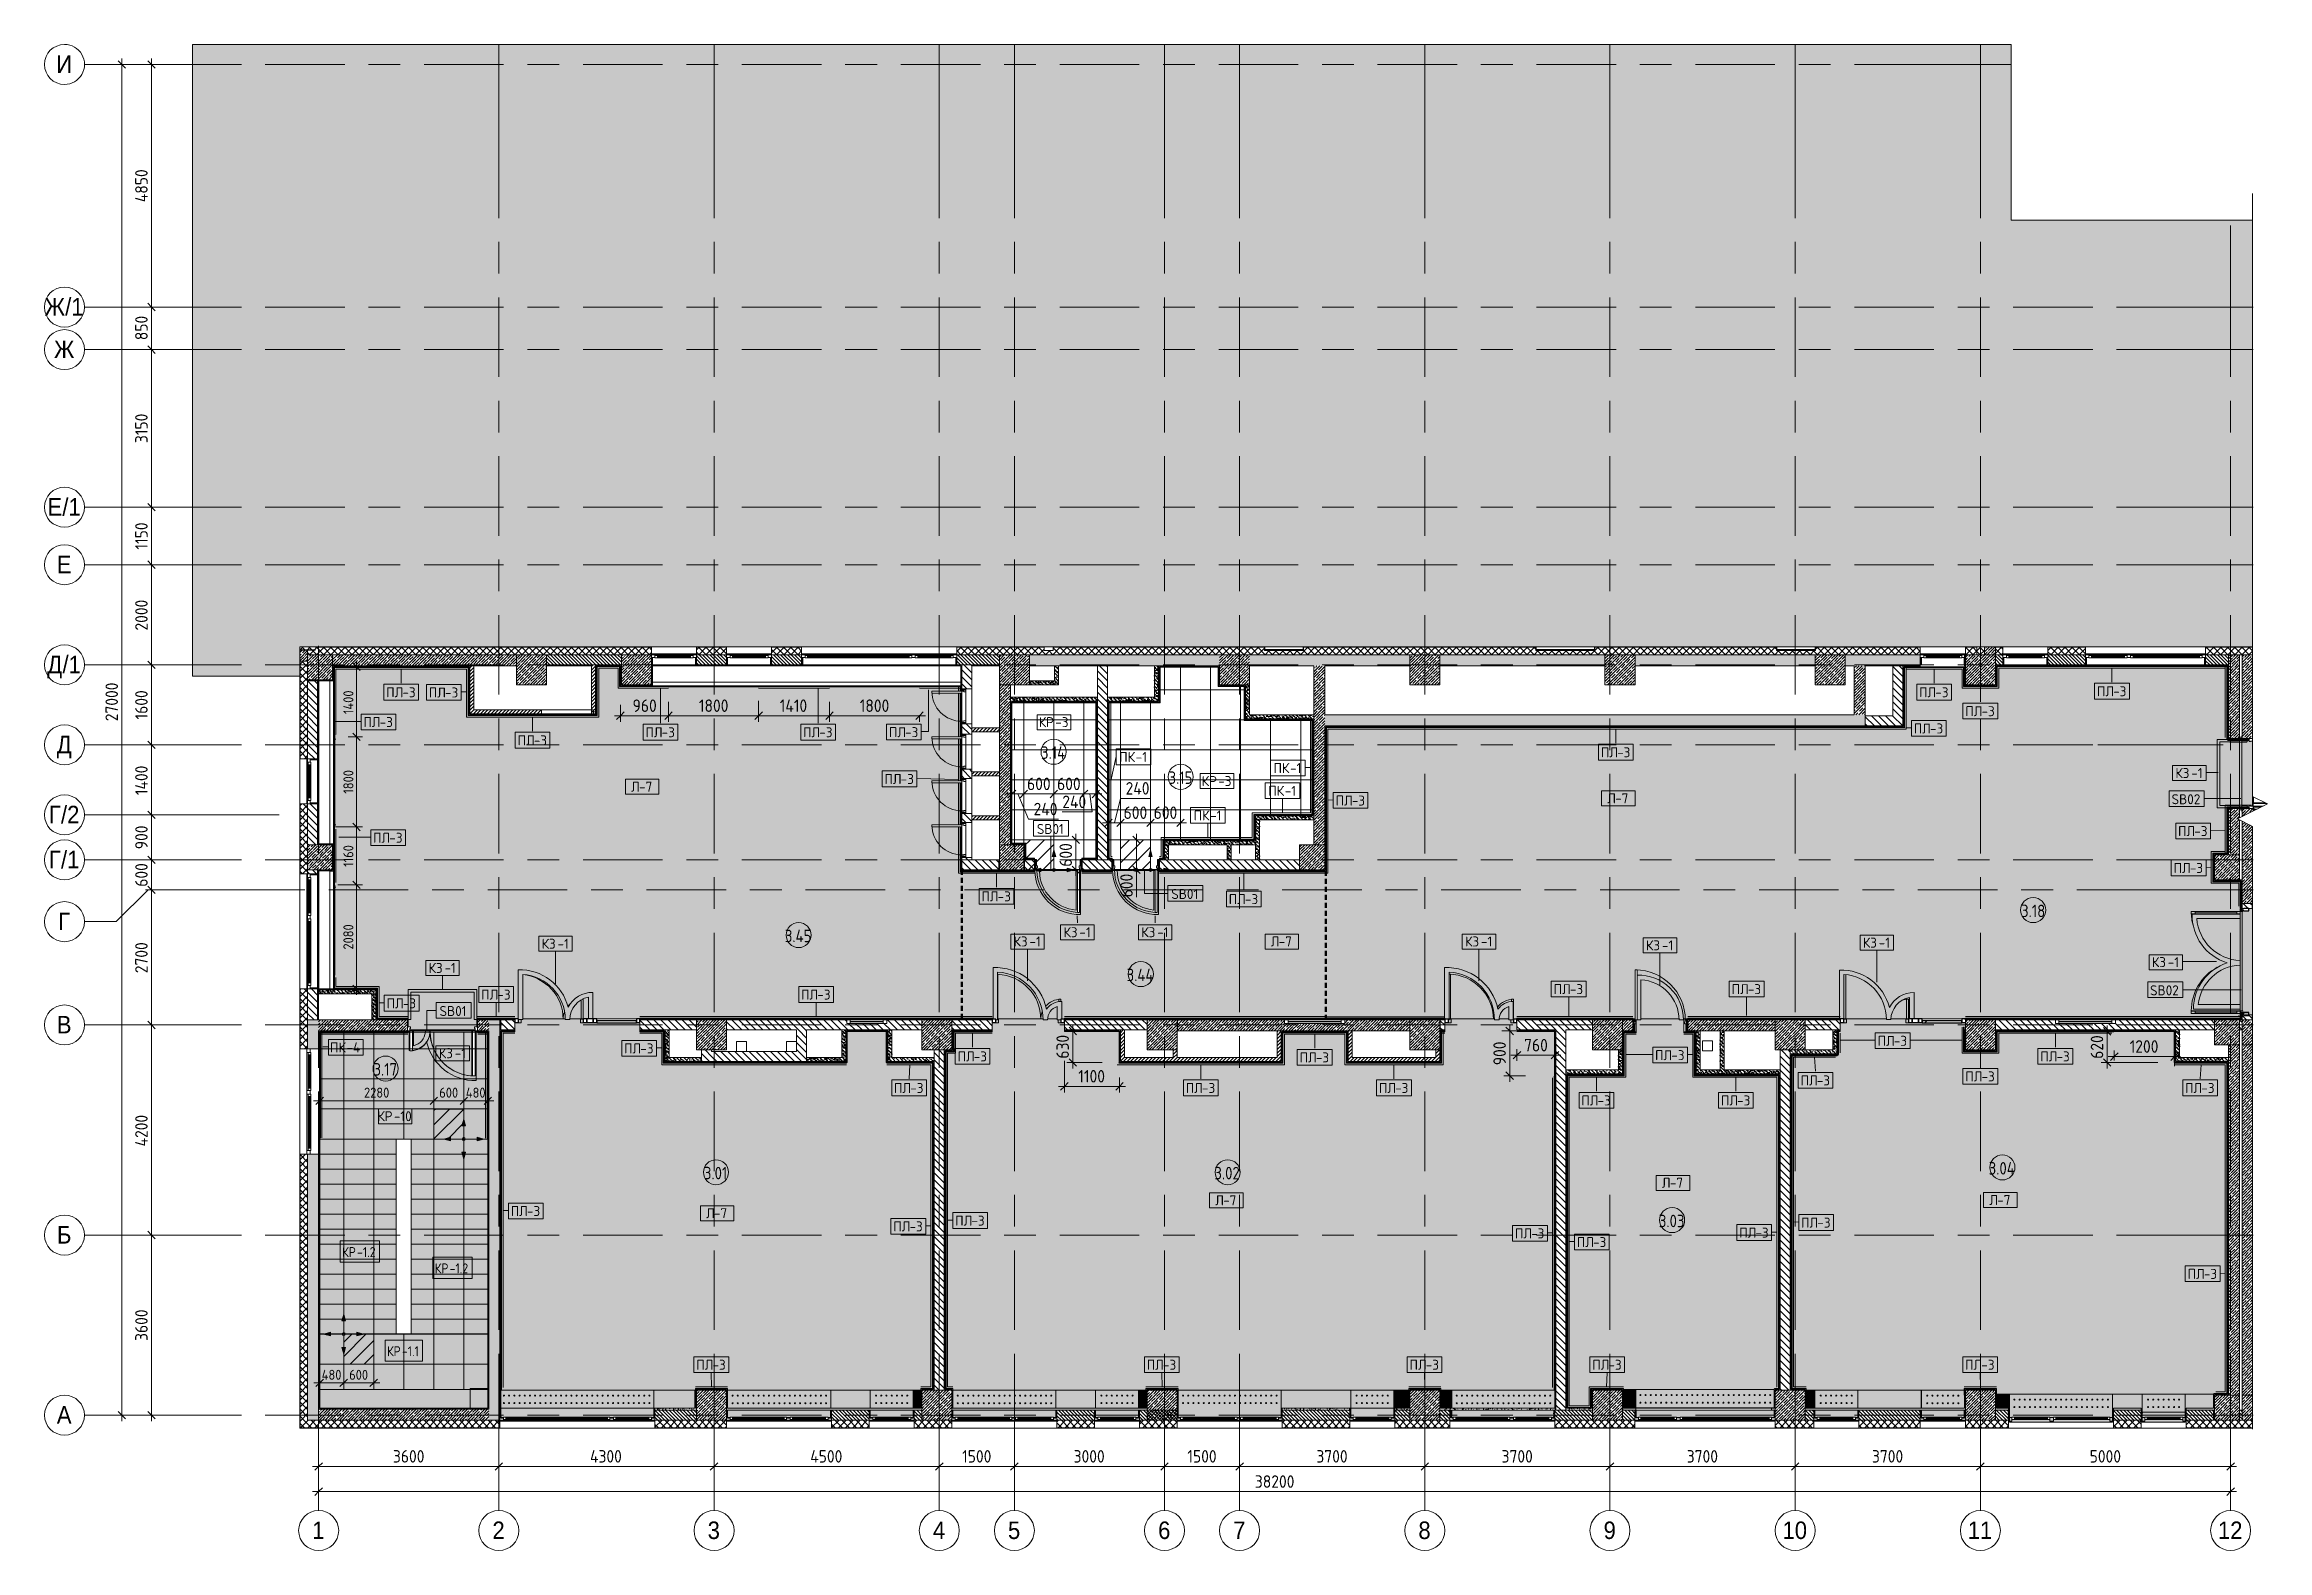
# Model space of a CAD drawing. Header units: millimetres. Extents: x -5368 to 196898, y -8553 to 29000.
# Drawn here: x -5368 to 39048, y -2706 to 27400 of the extents above; entities that cross this region are included whole.
import ezdxf

# ---------------------------------------------------------------- set-up
doc = ezdxf.new("R2010")
doc.units = ezdxf.units.MM
doc.linetypes.add('200_ШТРИХ__ш1_п0_6_', pattern=[160, 100, -60])
doc.linetypes.add('Осевая', pattern=[3175, 635, -476.25, 1587.5, -476.25])
for name, color, linetype, lineweight in [('A-ANNO-DIMS', 7, 'Continuous', 9), ('A-ANNO-DIMS-100', 7, 'Continuous', 9), ('A-AREA-IDEN', 7, 'Continuous', 9), ('A-DETL', 7, 'Continuous', 9), ('A-DETL-1', 7, '200_ШТРИХ__ш1_п0_6_', 50), ('A-DETL-GENF', 7, 'Continuous', 9), ('A-DOOR', 7, 'Continuous', 9), ('A-DOOR-1', 7, 'Continuous', 13), ('A-DOOR-FRAM', 7, 'Continuous', 13), ('A-DOOR-FRAM-1', 7, 'Continuous', 9), ('A-FLOR-HRAL-IDEN', 7, 'Continuous', 9), ('A-FLOR-IDEN', 7, 'Continuous', 9), ('A-FLOR-PATT', 7, 'Continuous', 9), ('A-GENM', 7, 'Continuous', 9), ('A-GENM-IDEN', 7, 'Continuous', 9), ('A-GLAZ', 7, 'Continuous', 9), ('A-GLAZ-1', 7, 'Continuous', 13), ('A-GLAZ-CURT', 7, 'Continuous', 9), ('A-GLAZ-CURT-1', 7, 'Continuous', 25), ('A-GLAZ-CWMG', 7, 'Continuous', 9), ('A-GLAZ-CWMG-1', 7, 'Continuous', 25), ('A-WALL', 7, 'Continuous', 9), ('I-WALL', 7, 'Continuous', 9), ('M-EQPM', 7, 'Continuous', 9), ('S-COLS', 7, 'Continuous', 9), ('S-STRS', 7, 'Continuous', 13), ('S-STRS-1', 7, 'Continuous', 9), ('Знаки', 7, 'Continuous', 9), ('Ограждение', 7, 'Continuous', 9), ('Оси', 7, 'Continuous', 9), ('Оси-1', 7, 'Continuous', 20), ('Оси-2', 7, 'Осевая', 9), ('Поручни', 7, 'Continuous', 9)]:
    doc.layers.add(name, color=color, linetype=linetype, lineweight=lineweight)
for name, color, linetype, lineweight, true_color in [('A-DETL-GENF-1', 7, 'Continuous', 9, 0xd4d4d4), ('A-DETL-GENF-2', 7, 'Continuous', 9, 0x004000), ('A-DETL-GENF-3', 7, 'Continuous', 9, 0x383838), ('A-FLOR-1', 7, 'Continuous', 9, 0x787878), ('A-GENM-1', 7, 'Continuous', 9, 0x004000), ('A-GENM-2', 7, 'Continuous', 9, 0x8000ff), ('A-GENM-3', 7, 'Continuous', 9, 0xff80c0), ('A-WALL-1', 9, 'Continuous', 9, 0x808080), ('A-WALL-FNSH-1', 9, 'Continuous', 9, 0x808080), ('G-ANNO-TEXT-1', 7, 'Continuous', 9, 0x3c3c3c), ('I-WALL-1', 7, 'Continuous', 9, 0x787878), ('I-WALL-2', 9, 'Continuous', 9, 0x808080), ('S-COLS-1', 9, 'Continuous', 9, 0x808080)]:
    doc.layers.add(name, color=color, linetype=linetype, lineweight=lineweight, true_color=true_color)
doc.styles.add('Arial', font='arial.ttf', dxfattribs={"width": 0.9, "height": 350})
doc.styles.add('GOST Common', font='GOST_Common.ttf', dxfattribs={"width": 0.9, "height": 250})
doc.styles.add('GOST Common_1', font='GOST_Common.ttf', dxfattribs={"height": 200})
doc.styles.add('GOST Common_2', font='GOST_Common.ttf', dxfattribs={"width": 0.9, "height": 200})
doc.styles.add('ISOCPEUR', font='isocpeur.ttf', dxfattribs={"width": 0.9, "height": 250})
doc.styles.add('ISOCPEUR_1', font='isocpeur.ttf', dxfattribs={"width": 0.9, "height": 200})
doc.dimstyles.new('ISO-2_0_0_9К_Средний_округл2', dxfattribs={"dimscale": 304.8, "dimtxt": 199.196235, "dimasz": 0.492126, "dimexe": 0.393701, "dimexo": 0, "dimgap": 0, "dimtad": 1, "dimdec": 0, "dimrnd": 10, "dimzin": 0, "dimdsep": 46, "dimtxsty": 'ISOCPEUR_1', "dimblk1": 'OBLIQUE', "dimblk2": 'OBLIQUE', "dimsah": 1, "dimcen": 0.09, "dimdle": 0.393701, "dimazin": 0, "dimtfac": 1, "dimtdec": 4, "dimtix": 1, "dimtmove": 0, "dimatfit": 3, "dimfxl": 1, "dimtvp": 1, "dimtolj": 1, "dimtzin": 0, "dimarcsym": 2})
doc.dimstyles.new('ISO-2_5_0_9К_БОЛЬШОЙ', dxfattribs={"dimscale": 304.8, "dimtxt": 248.995294, "dimasz": 0.492126, "dimexe": 0.393701, "dimexo": 0.984252, "dimgap": 0, "dimtad": 1, "dimdec": 0, "dimrnd": 10, "dimzin": 0, "dimdsep": 46, "dimtxsty": 'ISOCPEUR', "dimblk1": 'OBLIQUE', "dimblk2": 'OBLIQUE', "dimsah": 1, "dimcen": 0.09, "dimdle": 0.393701, "dimazin": 0, "dimtfac": 1, "dimtdec": 4, "dimtix": 1, "dimtmove": 0, "dimatfit": 3, "dimfxl": 1, "dimtvp": 1, "dimtolj": 1, "dimtzin": 0, "dimarcsym": 2})
doc.dimstyles.new('ISO-2_5_0_9К_БОЛЬШОЙ_1', dxfattribs={"dimscale": 304.8, "dimtxt": 248.995294, "dimasz": 0.492126, "dimexe": 0.393701, "dimexo": 0.984252, "dimgap": 0, "dimtad": 1, "dimdec": 0, "dimrnd": 10, "dimzin": 0, "dimdsep": 46, "dimtxsty": 'ISOCPEUR', "dimblk1": 'OBLIQUE', "dimblk2": 'OBLIQUE', "dimsah": 1, "dimcen": 0.09, "dimdle": 0.393701, "dimazin": 0, "dimtfac": 1, "dimtdec": 4, "dimtix": 1, "dimtmove": 2, "dimatfit": 3, "dimfxl": 1, "dimtvp": 1, "dimtolj": 1, "dimtzin": 0, "dimarcsym": 2})
doc.dimstyles.new('ISO-2_5_0_9К_БОЛЬШОЙ_округление', dxfattribs={"dimscale": 304.8, "dimtxt": 248.995294, "dimasz": 0.492126, "dimexe": 0.393701, "dimexo": 0, "dimgap": 0, "dimtad": 1, "dimdec": 0, "dimrnd": 10, "dimzin": 0, "dimdsep": 46, "dimtxsty": 'ISOCPEUR', "dimblk1": 'OBLIQUE', "dimblk2": 'OBLIQUE', "dimsah": 1, "dimcen": 0.09, "dimdle": 0.393701, "dimazin": 0, "dimtfac": 1, "dimtdec": 4, "dimtix": 1, "dimtmove": 1, "dimatfit": 3, "dimfxl": 1, "dimtvp": 1, "dimtolj": 1, "dimtzin": 0, "dimarcsym": 2})
doc.dimstyles.new('ISO-2_5_0_9К_БОЛЬШОЙ_округление_1', dxfattribs={"dimscale": 304.8, "dimtxt": 248.995294, "dimasz": 0.492126, "dimexe": 0.393701, "dimexo": 0, "dimgap": 0, "dimtad": 1, "dimdec": 0, "dimrnd": 10, "dimzin": 0, "dimdsep": 46, "dimtxsty": 'ISOCPEUR', "dimblk1": 'OBLIQUE', "dimblk2": 'OBLIQUE', "dimsah": 1, "dimcen": 0.09, "dimdle": 0.393701, "dimazin": 0, "dimtfac": 1, "dimtdec": 4, "dimtix": 1, "dimtmove": 0, "dimatfit": 3, "dimfxl": 1, "dimtvp": 1, "dimtolj": 1, "dimtzin": 0, "dimarcsym": 2})
pattern_1 = [(135, (0, 0), (-35.35534, -35.35534), [])]
pattern_2 = [(135, (0, 0), (-70.71068, -70.71068), [])]
pattern_3 = [(45, (0, 0), (-70.71068, 70.71068), []), (135, (0, 0), (-70.71068, -70.71068), [])]
pattern_4 = [(45, (0, 0), (-57.02463, 57.02463), []), (45, (57.025, 0), (-57.02463, 57.02463), [100.806, -20.161, 3.353, -16.808])]
pattern_5 = [(135, (1826.41, 164.685), (-14.14214, -14.14214), []), (225, (1826.41, 164.685), (14.14214, -14.14214), [])]
pattern_6 = [(45, (-296.384, 164.685), (-14.1421, 14.1421), []), (135, (-296.384, 164.685), (-14.1421, -14.1421), [])]
pattern_7 = [(135, (0, 0), (-75.43415, -75.43415), [106.68, -17.78, 3.556, -17.78]), (135, (0, 75.39), (-75.43415, -75.43415), []), (50, (0, 0), (127.52922, -11.15758), [13.335, -146.685]), (355, (0, 0), (-24.66966, 133.74002), [10.668, -117.348]), (100.451, (10.63, -0.93), (102.85973, 122.58178), [11.333, -124.663]), (46.184, (0, 35.56), (189.75516, -29.43036), [20.002, -220.027]), (96.636, (15.81, 33.1), (166.1822, 173.1996), [17, -186.995]), (351.184, (0, 35.56), (166.1839, 173.1976), [16.002, -176.022]), (21, (17.78, 26.67), (106.13027, -71.58603), [13.335, -146.685]), (326, (17.78, 26.67), (43.26188, 128.93175), [10.668, -117.348]), (71.451, (26.62, 20.7), (149.39198, 57.34505), [11.333, -124.663]), (37.5, (0, 0), (2.16223, 59.188357), [3.353, -112.573, 3.353, -115.773, -117.792]), (37.5, (0, 0), (2.16223, 59.188357), [-235.052, 3.353, -114.44]), (7.5, (0, 0), (46.77386, 70.12615), [3.353, -64.567, 3.353, -109.906, -44.894]), (7.5, (0, 0), (46.77386, 70.12615), [-181.178, 3.353, -41.542]), (327.5, (-39.65, 0), (94.91367, -4.010093), [3.353, -41.097, 3.353, -135.331, -184.023]), (327.5, (-39.65, 0), (94.91367, -4.010093), [-183.134, 3.353, -180.67]), (317.5, (-57.43, 0), (103.69057, 17.79882), [3.353, -54.432, 3.353, -88.748, -130.683]), (317.5, (-57.43, 0), (103.69057, 17.79882), [-149.885, 3.353, -127.33])]
pattern_8 = [(45, (0, 0), (-35.35534, 35.35534), [])]
pattern_9 = [(135, (1951.41, 164.685), (-14.14214, -14.14214), []), (225, (1951.41, 164.685), (14.14214, -14.14214), [])]
pattern_10 = [(45, (-171.384, 164.685), (-14.1421, 14.1421), []), (135, (-171.384, 164.685), (-14.1421, -14.1421), [])]
pattern_11 = [(0, (0, 0), (121.92, 30.48), [10.058, -81.382, 10.058, -81.382, -487.68]), (0, (0, 0), (121.92, 30.48), [-182.88, 10.058, -172.822, 10.058, -81.382, -213.36]), (0, (0, 0), (121.92, 30.48), [-457.2, 10.058, -50.902, 10.058, -142.342]), (120, (45.72, 15.24), (-87.356454, 90.345817), [10.058, -81.382, 10.058, -81.382, -487.68]), (120, (45.72, 15.24), (-87.356454, 90.345817), [-182.88, 10.058, -172.822, 10.058, -81.382, -213.36]), (120, (45.72, 15.24), (-87.356454, 90.345817), [-457.2, 10.058, -50.902, 10.058, -142.342]), (240, (60.96, 76.2), (-34.563546, -120.825817), [10.058, -81.382, 10.058, -81.382, -487.68]), (240, (60.96, 76.2), (-34.563546, -120.825817), [-182.88, 10.058, -172.822, 10.058, -81.382, -213.36]), (240, (60.96, 76.2), (-34.563546, -120.825817), [-457.2, 10.058, -50.902, 10.058, -142.342])]
pattern_12 = [(45, (0, 0), (-141.4214, 141.4214), [])]

msp = doc.modelspace()

# ---------------------------------------------------------------- texts
at = {"layer": 'A-AREA-IDEN', "char_height": 250, "attachment_point": 1, "style": 'GOST Common'}
for s, insert, width in [('3.14', (14542.8, 13368.6), 627.721), ('3.15', (17090.7, 12868.6), 606.076), ('3.18', (34123.1, 10204.9), 606.076), ('3.45', (9424.4, 9704.9), 685.443), ('3.44', (16253, 8925.3), 707.088), ('3.17', (1205.4, 7037.4), 606.076), ('3.01', (7806.5, 4964), 606.076), ('3.02', (18006.2, 4964), 663.797), ('3.04', (33476.2, 5060), 685.443), ('3.03', (26886.4, 4007.3), 663.797)]:
    msp.add_mtext(s, dxfattribs=dict(at, insert=insert, width=width))
at = {"layer": 'A-FLOR-HRAL-IDEN', "char_height": 200, "attachment_point": 1, "style": 'GOST Common_1'}
for s, insert, width in [('SB02', (37130.3, 12412.6), 753.586), ('SB01', (14458.7, 11818), 697.468), ('SB01', (17144, 10518), 697.468), ('SB02', (36700, 8591.8), 753.586), ('SB01', (2524.5, 8178.5), 697.468)]:
    msp.add_mtext(s, dxfattribs=dict(at, insert=insert, width=width))
at = {"layer": 'A-FLOR-IDEN', "char_height": 200, "attachment_point": 1, "style": 'GOST Common_1'}
for s, insert, width in [('КР', (14496.9, 13952.7), 400.844), ('-3', (14827.6, 13952.7), 344.726), ('КЗ', (37206.4, 12936.1), 384.81), ('-1', (37523.9, 12936.1), 296.624), ('\\fGOST Common|b0|i0|c204|p34|;Л', (6352.8, 12662.2), 192.405), ('-7', (6511.6, 12662.2), 352.742), ('КР', (17753.1, 12775.9), 400.844), ('-3', (18083.8, 12775.9), 344.726), ('\\fGOST Common|b0|i0|c204|p34|;Л', (25855.8, 12431.9), 192.405), ('-7', (26014.6, 12431.9), 352.742), ('КЗ', (4565.6, 9523.6), 384.81), ('-1', (4883.1, 9523.6), 296.624), ('КЗ', (13994.1, 9568.7), 384.81), ('-1', (14311.6, 9568.7), 296.624), ('КЗ', (14991.4, 9753.8), 384.81), ('-1', (15308.9, 9753.8), 296.624), ('КЗ', (16546.4, 9753.8), 384.81), ('-1', (16863.9, 9753.8), 296.624), ('\\fGOST Common|b0|i0|c204|p34|;Л', (19132.5, 9568.7), 192.405), ('-7', (19291.3, 9568.7), 352.742), ('КЗ', (23014.8, 9568.7), 384.81), ('-1', (23332.3, 9568.7), 296.624), ('КЗ', (26630.4, 9491.9), 384.81), ('-1', (26947.9, 9491.9), 296.624), ('КЗ', (30962.3, 9545.3), 384.81), ('-1', (31279.8, 9545.3), 296.624), ('КЗ', (2306.9, 9040.1), 384.81), ('-1', (2624.4, 9040.1), 296.624), ('КЗ', (36737.3, 9155.8), 384.81), ('-1', (37054.8, 9155.8), 296.624), ('КЗ', (2511.5, 7335.6), 384.81), ('-1', (2829, 7335.6), 296.624), ('КР', (1282.5, 6076), 400.844), ('-10', (1613.2, 6076), 472.996), ('\\fGOST Common|b0|i0|c204|p34|;Л', (26947.8, 4744.7), 192.405), ('-7', (27106.5, 4744.7), 352.742), ('\\fGOST Common|b0|i0|c204|p34|;Л', (7849.4, 4137.5), 192.405), ('-7', (8008.2, 4137.5), 352.742), ('\\fGOST Common|b0|i0|c204|p34|;Л', (18023.7, 4396.1), 192.405), ('-7', (18182.5, 4396.1), 352.742), ('\\fGOST Common|b0|i0|c204|p34|;Л', (33489.2, 4400.7), 192.405), ('-7', (33647.9, 4400.7), 352.742)]:
    msp.add_mtext(s, dxfattribs=dict(at, insert=insert, width=width))
at = {"layer": 'A-GENM-IDEN', "char_height": 200, "attachment_point": 1, "style": 'GOST Common_1'}
for s, insert, width in [('ПЛ', (1459.4, 14550.8), 392.827), ('-3', (1783.5, 14550.8), 344.726), ('ПЛ', (2311.1, 14545.6), 392.827), ('-3', (2635.2, 14545.6), 344.726), ('ПЛ', (32085.2, 14550.8), 392.827), ('-3', (32409.3, 14550.8), 344.726), ('ПЛ', (35639.4, 14570.8), 392.827), ('-3', (35963.5, 14570.8), 344.726), ('ПЛ', (1004.4, 13954.8), 392.827), ('-3', (1328.6, 13954.8), 344.726), ('ПЛ', (31979.3, 13825.6), 392.827), ('-3', (32303.4, 13825.6), 344.726), ('ПЛ', (33009.4, 14171.8), 392.827), ('-3', (33333.5, 14171.8), 344.726), ('ПЛ', (4084.4, 13590.8), 392.827), ('-3', (4408.5, 13590.8), 344.726), ('ПЛ', (6639.6, 13751.3), 392.827), ('-3', (6963.7, 13751.3), 344.726), ('ПЛ', (9788.4, 13751.3), 392.827), ('-3', (10112.5, 13751.3), 344.726), ('ПЛ', (11502.6, 13752.3), 392.827), ('-3', (11826.7, 13752.3), 344.726), ('ПЛ', (25728.7, 13350.8), 392.827), ('-3', (26052.8, 13350.8), 344.726), ('ПК', (16104.2, 13257.1), 400.844), ('-1', (16435, 13257.1), 296.624), ('ПК', (19187.6, 13035.1), 400.844), ('-1', (19518.3, 13035.1), 296.624), ('ПЛ', (11414.8, 12817.1), 392.827), ('-3', (11738.9, 12817.1), 344.726), ('ПК', (19082.4, 12579.5), 400.844), ('-1', (19413.1, 12579.5), 296.624), ('ПК', (17592.4, 12087.4), 400.844), ('-1', (17923.1, 12087.4), 296.624), ('ПЛ', (20427.7, 12385.6), 392.827), ('-3', (20751.8, 12385.6), 344.726), ('ПЛ', (1197.9, 11641.5), 392.827), ('-3', (1522, 11641.5), 344.726), ('ПЛ', (37259.6, 11775), 392.827), ('-3', (37583.7, 11775), 344.726), ('ПЛ', (37171.1, 11038.6), 392.827), ('-3', (37495.2, 11038.6), 344.726), ('ПЛ', (13352.5, 10470.8), 392.827), ('-3', (13676.6, 10470.8), 344.726), ('ПЛ', (18292.4, 10415.2), 392.827), ('-3', (18616.5, 10415.2), 344.726), ('ПЛ', (3356.9, 8507.4), 392.827), ('-3', (3681, 8507.4), 344.726), ('ПЛ', (9748.7, 8507.4), 392.827), ('-3', (10072.8, 8507.4), 344.726), ('ПЛ', (24784.3, 8615.8), 392.827), ('-3', (25108.5, 8615.8), 344.726), ('ПЛ', (28340.2, 8615.8), 392.827), ('-3', (28664.4, 8615.8), 344.726), ('ПЛ', (1467.7, 8332.6), 392.827), ('-3', (1791.8, 8332.6), 344.726), ('ПЛ', (31257.7, 7582.3), 392.827), ('-3', (31581.8, 7582.3), 344.726), ('ПК', (336.4, 7451.6), 400.844), ('-4', (667.2, 7451.6), 376.793), ('ПЛ', (6212.1, 7430.6), 392.827), ('-3', (6536.2, 7430.6), 344.726), ('ПЛ', (12874.7, 7270.4), 392.827), ('-3', (13198.8, 7270.4), 344.726), ('ПЛ', (19709.4, 7250.8), 392.827), ('-3', (20033.5, 7250.8), 344.726), ('ПЛ', (26810.4, 7295.8), 392.827), ('-3', (27134.5, 7295.8), 344.726), ('ПЛ', (34507.7, 7270.8), 392.827), ('-3', (34831.8, 7270.8), 344.726), ('ПЛ', (29718.1, 6790.8), 392.827), ('-3', (30042.3, 6790.8), 344.726), ('ПЛ', (33009.4, 6870.8), 392.827), ('-3', (33333.5, 6870.8), 344.726), ('ПЛ', (11605.4, 6640.8), 392.827), ('-3', (11929.5, 6640.8), 344.726), ('ПЛ', (17434.4, 6640.8), 392.827), ('-3', (17758.5, 6640.8), 344.726), ('ПЛ', (21293.9, 6640.8), 392.827), ('-3', (21618, 6640.8), 344.726), ('ПЛ', (25337.9, 6390.8), 392.827), ('-3', (25662, 6390.8), 344.726), ('ПЛ', (28125.9, 6390.8), 392.827), ('-3', (28450, 6390.8), 344.726), ('ПЛ', (37400.4, 6640.8), 392.827), ('-3', (37724.5, 6640.8), 344.726), ('ПЛ', (3947.7, 4181.1), 392.827), ('-3', (4271.8, 4181.1), 344.726), ('ПЛ', (11591.1, 3874.1), 392.827), ('-3', (11915.2, 3874.1), 344.726), ('ПЛ', (12827.7, 3989), 392.827), ('-3', (13151.8, 3989), 344.726), ('ПЛ', (24011.1, 3734.1), 392.827), ('-3', (24335.2, 3734.1), 344.726), ('ПЛ', (25247.7, 3559.1), 392.827), ('-3', (25571.8, 3559.1), 344.726), ('ПЛ', (28491.8, 3749.1), 392.827), ('-3', (28815.9, 3749.1), 344.726), ('ПЛ', (29728.4, 3949.1), 392.827), ('-3', (30052.6, 3949.1), 344.726), ('ПЛ', (37451.1, 2924.1), 392.827), ('-3', (37775.2, 2924.1), 344.726), ('ПЛ', (7655, 1107.4), 392.827), ('-3', (7979.1, 1107.4), 344.726), ('ПЛ', (16654.8, 1107.4), 392.827), ('-3', (16978.9, 1107.4), 344.726), ('ПЛ', (21905, 1107.4), 392.827), ('-3', (22229.1, 1107.4), 344.726), ('ПЛ', (25555, 1107.4), 392.827), ('-3', (25879.1, 1107.4), 344.726), ('ПЛ', (33005, 1107.4), 392.827), ('-3', (33329.1, 1107.4), 344.726)]:
    msp.add_mtext(s, dxfattribs=dict(at, insert=insert, width=width))
at = {"layer": 'G-ANNO-TEXT-1', "char_height": 200, "attachment_point": 1, "style": 'GOST Common_2'}
for s, insert, width in [('КР', (579.1, 3359.8), 360.759), ('-1.2', (876.8, 3359.8), 490.633), ('КР', (2429.1, 3033.6), 360.759), ('-1.2', (2726.8, 3033.6), 490.633), ('КР', (1475.8, 1378.1), 360.759), ('-1.1', (1773.4, 1378.1), 440.126)]:
    msp.add_mtext(s, dxfattribs=dict(at, insert=insert, width=width))
at = {"layer": 'Оси', "char_height": 350, "attachment_point": 1, "style": 'Arial'}
for s, insert, width in [('\\fArial|b0|i0|c204|p34|;\\W.9;И', (-5132.6, 27181), 389.62), ('\\fArial|b0|i0|c204|p34|;\\W.9;Ж', (-5364.8, 22331), 497.848), ('/1', (-4954, 22331), 454.557), ('\\fArial|b0|i0|c204|p34|;\\W.9;Ж', (-5177.1, 21481), 497.848), ('\\fArial|b0|i0|c204|p34|;\\W.9;Е', (-5308.1, 18331), 360.759), ('/1', (-5010.4, 18331), 454.557), ('\\fArial|b0|i0|c204|p34|;\\W.9;Е', (-5120.9, 17181), 360.759), ('\\fArial|b0|i0|c204|p34|;\\W.9;Д', (-5311.2, 15181), 367.975), ('/1', (-5007.6, 15181), 454.557), ('\\fArial|b0|i0|c204|p34|;\\W.9;Д', (-5123.6, 13581), 367.975), ('\\fArial|b0|i0|c204|p34|;\\W.9;Г', (-5281.5, 12181), 295.823), ('/2', (-5037.4, 12181), 454.557), ('\\fArial|b0|i0|c204|p34|;\\W.9;Г', (-5281.5, 11281), 295.823), ('/1', (-5037.4, 11281), 454.557), ('\\fArial|b0|i0|c204|p34|;\\W.9;Г', (-5093.9, 10046), 295.823), ('\\fArial|b0|i0|c204|p34|;\\W.9;В', (-5120.9, 7981), 360.759), ('\\fArial|b0|i0|c204|p34|;\\W.9;Б', (-5117.7, 3781), 353.544), ('\\fArial|b0|i0|c204|p34|;\\W.9;А', (-5120.9, 181), 360.759), ('\\fArial|b0|i0|c204|p34|;\\W.9;1', (-17.5, -2125.6), 303.038), ('\\fArial|b0|i0|c204|p34|;\\W.9;2', (3582.5, -2125.6), 303.038), ('\\fArial|b0|i0|c204|p34|;\\W.9;3', (7882.5, -2125.6), 303.038), ('\\fArial|b0|i0|c204|p34|;\\W.9;4', (12382.5, -2125.6), 303.038), ('\\fArial|b0|i0|c204|p34|;\\W.9;5', (13882.5, -2125.6), 303.038), ('\\fArial|b0|i0|c204|p34|;\\W.9;6', (16882.5, -2125.6), 303.038), ('\\fArial|b0|i0|c204|p34|;\\W.9;7', (18382.5, -2125.6), 303.038), ('\\fArial|b0|i0|c204|p34|;\\W.9;8', (22082.5, -2125.6), 303.038), ('\\fArial|b0|i0|c204|p34|;\\W.9;9', (25782.5, -2125.6), 303.038), ('10', (29357.4, -2125.6), 606.076), ('11', (33057.4, -2125.6), 606.076), ('12', (38057.4, -2125.6), 606.076)]:
    msp.add_mtext(s, dxfattribs=dict(at, insert=insert, width=width))

# ---------------------------------------------------------------- blocks, each defined once
blk = doc.blocks.new('BSC_Колонна _Прямоугольная - 600х600-23286269-План раскладки напольных покрытий 3 этажа в осях 1-12')
at = {"layer": 'S-COLS'}
h = blk.add_hatch(dxfattribs=at)
h.set_pattern_fill('FP_1', color=256, style=0, pattern_type=2)
h.set_pattern_definition([(45, (-29509.74, -7600), (-57.02463, 57.02463), []), (45, (-29452.72, -7600), (-57.02463, 57.02463), [100.806, -20.161, 3.353, -16.808])])
h.paths.add_polyline_path([(-300, -300), (300, -300), (300, 300), (-300, 300), (-300, -60)])
at = {"layer": 'S-COLS-1'}
for p, q in [((300, 300), (-300, 300)), ((-300, 300), (-300, -300)), ((300, -300), (300, 300)), ((-300, -300), (300, -300))]:
    blk.add_line(p, q, dxfattribs=at)
blk = doc.blocks.new('BSC_Колонна _Прямоугольная - 500х500-23286270-План раскладки напольных покрытий 3 этажа в осях 1-12')
at = {"layer": 'S-COLS'}
h = blk.add_hatch(dxfattribs=at)
h.set_pattern_fill('FP_2', color=256, style=0, pattern_type=2)
h.set_pattern_definition([(45, (-38790, -7650), (-57.02463, 57.02463), []), (45, (-38732.975, -7650), (-57.02463, 57.02463), [100.806, -20.161, 3.353, -16.808])])
h.paths.add_polyline_path([(-42, -250), (-42, 250), (-250, 250), (-250, -250)])
at = {"layer": 'S-COLS-1'}
for p, q in [((-42, 250), (-250, 250)), ((-250, 250), (-250, -250)), ((-250, -250), (-42, -250))]:
    blk.add_line(p, q, dxfattribs=at)
blk = doc.blocks.new('BSC_Колонна _Прямоугольная - 600х600-V1-План раскладки напольных покрытий 3 этажа в осях 1-12')
at = {"layer": 'S-COLS'}
h = blk.add_hatch(dxfattribs=at)
h.set_pattern_fill('FP_3', color=256, style=0, pattern_type=2)
h.set_pattern_definition([(45, (-25860, -200), (-57.02463, 57.02463), []), (45, (-25802.975, -200), (-57.02463, 57.02463), [100.806, -20.161, 3.353, -16.808])])
h.paths.add_polyline_path([(-300, -300), (300, -300), (300, 300), (-300, 300), (-300, -47)])
at = {"layer": 'S-COLS-1'}
for p, q in [((300, 300), (-300, 300)), ((-300, 300), (-300, -300)), ((300, -300), (300, 300)), ((-300, -300), (300, -300))]:
    blk.add_line(p, q, dxfattribs=at)
blk = doc.blocks.new('BSC_Колонна _Прямоугольная - 600х600-V2-План раскладки напольных покрытий 3 этажа в осях 1-12')
at = {"layer": 'S-COLS'}
h = blk.add_hatch(dxfattribs=at)
h.set_pattern_fill('FP_4', color=256, style=0, pattern_type=2)
h.set_pattern_definition([(45, (-29509.74, -200), (-57.02463, 57.02463), []), (45, (-29452.72, -200), (-57.02463, 57.02463), [100.806, -20.161, 3.353, -16.808])])
h.paths.add_polyline_path([(-177, -300), (300, -300), (300, 300), (-300, 300), (-300, -300)])
at = {"layer": 'S-COLS-1'}
for p, q in [((300, 300), (-300, 300)), ((-300, 300), (-300, -300)), ((300, -300), (300, 300)), ((-300, -300), (300, -300))]:
    blk.add_line(p, q, dxfattribs=at)
blk = doc.blocks.new('BSC_Колонна _Прямоугольная - 500х500-V3-План раскладки напольных покрытий 3 этажа в осях 1-12')
at = {"layer": 'S-COLS'}
h = blk.add_hatch(dxfattribs=at)
h.set_pattern_fill('FP_5', color=256, style=0, pattern_type=2)
h.set_pattern_definition([(45, (-38790, -150), (-57.02463, 57.02463), []), (45, (-38732.975, -150), (-57.02463, 57.02463), [100.806, -20.161, 3.353, -16.808])])
h.paths.add_polyline_path([(-250, -250), (-42, -250), (-42, 250), (-250, 250), (-250, 3)])
at = {"layer": 'S-COLS-1'}
for p, q in [((-42, 250), (-250, 250)), ((-250, 250), (-250, -250)), ((-250, -250), (-42, -250))]:
    blk.add_line(p, q, dxfattribs=at)
blk = doc.blocks.new('BSC_Колонна _Прямоугольная - 600х600-V4-План раскладки напольных покрытий 3 этажа в осях 1-12')
at = {"layer": 'S-COLS'}
h = blk.add_hatch(dxfattribs=at)
h.set_pattern_fill('FP_6', color=256, style=0, pattern_type=2)
h.set_pattern_definition([(45, (-14010, -14900), (-57.02463, 57.02463), []), (45, (-13952.975, -14900), (-57.02463, 57.02463), [100.806, -20.161, 3.353, -16.808])])
h.paths.add_polyline_path([(-300, -300), (300, -300), (300, 300), (-300, 300), (-300, 26)])
at = {"layer": 'S-COLS-1'}
for p, q in [((300, 300), (-300, 300)), ((-300, 300), (-300, -300)), ((300, -300), (300, 300)), ((-300, -300), (300, -300))]:
    blk.add_line(p, q, dxfattribs=at)
blk = doc.blocks.new('BSC_Колонна _Прямоугольная - 600х600-V5-План раскладки напольных покрытий 3 этажа в осях 1-12')
at = {"layer": 'S-COLS'}
h = blk.add_hatch(dxfattribs=at)
h.set_pattern_fill('FP_7', color=256, style=0, pattern_type=2)
h.set_pattern_definition([(45, (-25860, -7600), (-57.02463, 57.02463), []), (45, (-25802.975, -7600), (-57.02463, 57.02463), [100.806, -20.161, 3.353, -16.808])])
h.paths.add_polyline_path([(-300, -300), (300, -300), (300, 300), (-300, 300)])
at = {"layer": 'S-COLS-1'}
for p, q in [((300, 300), (-300, 300)), ((-300, 300), (-300, -300)), ((300, -300), (300, 300)), ((-300, -300), (300, -300))]:
    blk.add_line(p, q, dxfattribs=at)
blk = doc.blocks.new('BSC_Колонна _Прямоугольная - 600х600-V6-План раскладки напольных покрытий 3 этажа в осях 1-12')
at = {"layer": 'S-COLS'}
h = blk.add_hatch(dxfattribs=at)
h.set_pattern_fill('FP_8', color=256, style=0, pattern_type=2)
h.set_pattern_definition([(45, (-26110, -14900), (-57.02463, 57.02463), []), (45, (-26052.975, -14900), (-57.02463, 57.02463), [100.806, -20.161, 3.353, -16.808])])
h.paths.add_polyline_path([(-300, -300), (300, -300), (300, 300), (-300, 300), (-300, 26)])
at = {"layer": 'S-COLS-1'}
for p, q in [((300, 300), (-300, 300)), ((-300, 300), (-300, -300)), ((300, -300), (300, 300)), ((-300, -300), (300, -300))]:
    blk.add_line(p, q, dxfattribs=at)
blk = doc.blocks.new('парапет1 - парапет-18629556-План раскладки напольных покрытий 3 этажа в осях 1-12')
at = {"layer": 'A-GENM'}
for p, q in [((-2411, 27400), (33928, 27400)), ((-2411, 27400), (-2409, 27398)), ((-2411, 14773), (-2411, 27400)), ((33928, 27400), (33926, 27398)), ((33928, 27400), (33928, 27398)), ((-2411, 14773), (-2409, 14775)), ((-268, 14773), (-2411, 14773)), ((-268, 14775), (-268, 14773))]:
    blk.add_line(p, q, dxfattribs=at)
blk = doc.blocks.new('120_Окно_СКБ_2Ст - 120_Окно_СКБ_2Ст 3100х2500 _мал_ створка слева-2_-22446420-План раскладки напольных покрытий 3 этажа в осях 1-12')
at = {"layer": 'A-GLAZ'}
for p, q in [((1550, -57), (-1550, -57)), ((-1430, -107), (-770, -107)), ((-770, -117), (-1430, -117)), ((-600, -107), (1430, -107)), ((1430, -117), (-600, -117))]:
    blk.add_line(p, q, dxfattribs=at)
at = {"layer": 'A-GLAZ-1'}
for p, q in [((-1550, -127), (-1550, -57)), ((-1550, -57), (-1480, -57)), ((-1480, -127), (-1550, -127)), ((-1480, -57), (-1480, -127)), ((-720, -87), (-1480, -87)), ((-1480, -87), (-1480, -137)), ((-1480, -137), (-720, -137)), ((-1430, -137), (-1430, -87)), ((-770, -137), (-770, -87)), ((-720, -127), (-720, -57)), ((-720, -57), (-650, -57)), ((-720, -137), (-720, -87)), ((-650, -127), (-720, -127)), ((-650, -57), (-650, -127)), ((1480, -87), (-650, -87)), ((-650, -87), (-650, -137)), ((-650, -137), (1480, -137)), ((-600, -137), (-600, -87)), ((1430, -137), (1430, -87)), ((1480, -127), (1480, -57)), ((1480, -57), (1550, -57)), ((1480, -137), (1480, -87)), ((1550, -127), (1480, -127)), ((1550, -57), (1550, -127))]:
    blk.add_line(p, q, dxfattribs=at)
blk = doc.blocks.new('120_Окно_СКБ_2Ст - 120_Окно_СКБ_2Ст 2100х2500 _мал створка СЛЕВА_-22446485-План раскладки напольных покрытий 3 этажа в осях 1-12')
at = {"layer": 'A-GLAZ'}
for p, q in [((1050, -57), (-1050, -57)), ((-930, -107), (-270, -107)), ((-270, -117), (-930, -117)), ((-100, -107), (930, -107)), ((930, -117), (-100, -117)), ((1029, -127), (1030, -127))]:
    blk.add_line(p, q, dxfattribs=at)
at = {"layer": 'A-GLAZ-1'}
for p, q in [((-1050, -127), (-1050, -57)), ((-1050, -57), (-980, -57)), ((-980, -127), (-1050, -127)), ((-980, -57), (-980, -127)), ((-220, -87), (-980, -87)), ((-980, -87), (-980, -137)), ((-980, -137), (-220, -137)), ((-930, -137), (-930, -87)), ((-270, -137), (-270, -87)), ((-220, -127), (-220, -57)), ((-220, -57), (-150, -57)), ((-220, -137), (-220, -87)), ((-150, -127), (-220, -127)), ((-150, -57), (-150, -127)), ((980, -87), (-150, -87)), ((-150, -87), (-150, -137)), ((-150, -137), (980, -137)), ((-100, -137), (-100, -87)), ((930, -137), (930, -87)), ((980, -127), (980, -57)), ((980, -57), (1050, -57)), ((980, -137), (980, -87)), ((1050, -127), (980, -127)), ((1050, -57), (1050, -127))]:
    blk.add_line(p, q, dxfattribs=at)
blk = doc.blocks.new('120_Окно_СКБ_1Ст - 120_Окно_СКБ_1Ст 900х2500_h_-22445987-План раскладки напольных покрытий 3 этажа в осях 1-12')
at = {"layer": 'A-GLAZ'}
for p, q in [((450, -57), (-450, -57)), ((-330, -107), (330, -107)), ((330, -117), (-330, -117))]:
    blk.add_line(p, q, dxfattribs=at)
at = {"layer": 'A-GLAZ-1'}
for p, q in [((-450, -127), (-450, -57)), ((-450, -57), (-380, -57)), ((-380, -127), (-450, -127)), ((-380, -57), (-380, -127)), ((380, -87), (-380, -87)), ((-380, -87), (-380, -137)), ((-380, -137), (380, -137)), ((-330, -137), (-330, -87)), ((330, -137), (330, -87)), ((380, -127), (380, -57)), ((380, -57), (450, -57)), ((380, -137), (380, -87)), ((450, -127), (380, -127)), ((450, -57), (450, -127))]:
    blk.add_line(p, q, dxfattribs=at)
blk = doc.blocks.new('120_Окно_СКБ_2Ст - 120_Окно_СКБ_2Ст 2100х2500 _мал створка СЛЕВА_-V7-План раскладки напольных покрытий 3 этажа в осях 1-12')
at = {"layer": 'A-GLAZ'}
for p, q in [((1050, -57), (-1050, -57)), ((-930, -107), (-270, -107)), ((-270, -117), (-930, -117)), ((-100, -107), (930, -107)), ((930, -117), (-100, -117))]:
    blk.add_line(p, q, dxfattribs=at)
at = {"layer": 'A-GLAZ-1'}
for p, q in [((-1050, -127), (-1050, -57)), ((-1050, -57), (-980, -57)), ((-980, -127), (-1050, -127)), ((-980, -57), (-980, -127)), ((-220, -87), (-980, -87)), ((-980, -87), (-980, -137)), ((-980, -137), (-220, -137)), ((-930, -137), (-930, -87)), ((-270, -137), (-270, -87)), ((-220, -127), (-220, -57)), ((-220, -57), (-150, -57)), ((-220, -137), (-220, -87)), ((-150, -127), (-220, -127)), ((-150, -57), (-150, -127)), ((980, -87), (-150, -87)), ((-150, -87), (-150, -137)), ((-150, -137), (980, -137)), ((-100, -137), (-100, -87)), ((930, -137), (930, -87)), ((980, -127), (980, -57)), ((980, -57), (1050, -57)), ((980, -137), (980, -87)), ((1050, -127), (980, -127)), ((1050, -57), (1050, -127))]:
    blk.add_line(p, q, dxfattribs=at)
blk = doc.blocks.new('120_Окно_СКБ_1Ст - 120_Окно_СКБ_1Ст 900х2500_h_-20664874-План раскладки напольных покрытий 3 этажа в осях 1-12')
at = {"layer": 'A-GLAZ'}
for p, q in [((450, -57), (-450, -57)), ((-330, -107), (330, -107)), ((330, -117), (-330, -117))]:
    blk.add_line(p, q, dxfattribs=at)
at = {"layer": 'A-GLAZ-1'}
for p, q in [((-450, -127), (-450, -57)), ((-450, -57), (-380, -57)), ((-380, -127), (-450, -127)), ((-380, -57), (-380, -127)), ((380, -87), (-380, -87)), ((-380, -87), (-380, -137)), ((-380, -137), (380, -137)), ((-330, -137), (-330, -87)), ((330, -137), (330, -87)), ((380, -127), (380, -57)), ((380, -57), (450, -57)), ((380, -137), (380, -87)), ((450, -127), (380, -127)), ((450, -57), (450, -127))]:
    blk.add_line(p, q, dxfattribs=at)
blk = doc.blocks.new('BSC_Колонна _Прямоугольная - 600х600-V8-План раскладки напольных покрытий 3 этажа в осях 1-12')
at = {"layer": 'S-COLS'}
h = blk.add_hatch(dxfattribs=at)
h.set_pattern_fill('FP_13', color=256, style=0, pattern_type=2)
h.set_pattern_definition([(45, (-33310, -7600), (-57.02463, 57.02463), []), (45, (-33252.975, -7600), (-57.02463, 57.02463), [100.806, -20.161, 3.353, -16.808])])
h.paths.add_polyline_path([(-300, -300), (300, -300), (300, 300), (-300, 300)])
at = {"layer": 'S-COLS-1'}
for p, q in [((300, 300), (-300, 300)), ((-300, 300), (-300, -300)), ((300, -300), (300, 300)), ((-300, -300), (300, -300))]:
    blk.add_line(p, q, dxfattribs=at)
blk = doc.blocks.new('BSC_Колонна _Прямоугольная - 600х600-V9-План раскладки напольных покрытий 3 этажа в осях 1-12')
at = {"layer": 'S-COLS'}
h = blk.add_hatch(dxfattribs=at)
h.set_pattern_fill('FP_14', color=256, style=0, pattern_type=2)
h.set_pattern_definition([(45, (-33310, -200), (-57.02463, 57.02463), []), (45, (-33252.975, -200), (-57.02463, 57.02463), [100.806, -20.161, 3.353, -16.808])])
h.paths.add_polyline_path([(-300, -300), (300, -300), (300, 300), (-300, 300), (-300, -47)])
at = {"layer": 'S-COLS-1'}
for p, q in [((300, 300), (-300, 300)), ((-300, 300), (-300, -300)), ((300, -300), (300, 300)), ((-300, -300), (300, -300))]:
    blk.add_line(p, q, dxfattribs=at)
blk = doc.blocks.new('120_Окно_СКБ_2Ст - 120_Окно_СКБ_2Ст 2100х2400 _мал створка справа_-22446225-План раскладки напольных покрытий 3 этажа в осях 1-12')
at = {"layer": 'A-GLAZ'}
for p, q in [((-1029, -57), (-1050, -57)), ((-930, -107), (100, -107)), ((100, -117), (-930, -117)), ((270, -107), (930, -107)), ((930, -117), (270, -117)), ((1050, -57), (1031, -57))]:
    blk.add_line(p, q, dxfattribs=at)
at = {"layer": 'A-GLAZ-1'}
for p, q in [((-1050, -127), (-1050, -57)), ((-1050, -57), (-980, -57)), ((-980, -127), (-1050, -127)), ((-980, -57), (-980, -127)), ((150, -87), (-980, -87)), ((-980, -87), (-980, -137)), ((-980, -137), (150, -137)), ((-930, -137), (-930, -87)), ((100, -137), (100, -87)), ((150, -127), (150, -57)), ((150, -57), (220, -57)), ((150, -137), (150, -87)), ((220, -127), (150, -127)), ((220, -57), (220, -127)), ((980, -87), (220, -87)), ((220, -87), (220, -137)), ((220, -137), (980, -137)), ((270, -137), (270, -87)), ((930, -137), (930, -87)), ((980, -127), (980, -57)), ((980, -57), (1050, -57)), ((980, -137), (980, -87)), ((1050, -127), (980, -127)), ((1050, -57), (1050, -127))]:
    blk.add_line(p, q, dxfattribs=at)
blk = doc.blocks.new('120_Окно_СКБ_1Ст - 120_Окно_СКБ_1Ст 900х2500_h_-V10-План раскладки напольных покрытий 3 этажа в осях 1-12')
at = {"layer": 'A-GLAZ'}
for p, q in [((-429, -57), (-450, -57)), ((-330, -107), (330, -107)), ((330, -117), (-330, -117)), ((450, -57), (431, -57))]:
    blk.add_line(p, q, dxfattribs=at)
at = {"layer": 'A-GLAZ-1'}
for p, q in [((-450, -127), (-450, -57)), ((-450, -57), (-380, -57)), ((-380, -127), (-450, -127)), ((-380, -57), (-380, -127)), ((380, -87), (-380, -87)), ((-380, -87), (-380, -137)), ((-380, -137), (380, -137)), ((-330, -137), (-330, -87)), ((330, -137), (330, -87)), ((380, -127), (380, -57)), ((380, -57), (450, -57)), ((380, -137), (380, -87)), ((450, -127), (380, -127)), ((450, -57), (450, -127))]:
    blk.add_line(p, q, dxfattribs=at)
blk = doc.blocks.new('BSC_Колонна _Прямоугольная - 500х500-V11-План раскладки напольных покрытий 3 этажа в осях 1-12')
at = {"layer": 'S-COLS'}
h = blk.add_hatch(dxfattribs=at)
h.set_pattern_fill('FP_15', color=256, style=0, pattern_type=2)
h.set_pattern_definition([(45, (-140, -14950), (-57.02463, 57.02463), []), (45, (-82.975, -14950), (-57.02463, 57.02463), [100.806, -20.161, 3.353, -16.808])])
h.paths.add_polyline_path([(-250, -250), (250, -250), (250, 250), (-250, 250), (-250, -24)])
at = {"layer": 'S-COLS-1'}
for p, q in [((250, 250), (-250, 250)), ((-250, 250), (-250, -250)), ((250, -250), (250, 250)), ((-250, -250), (250, -250))]:
    blk.add_line(p, q, dxfattribs=at)
blk = doc.blocks.new('120_Окно_СКБ_1Ст - 120_Окно_СКБ_1Ст 900х2500_h_-V12-План раскладки напольных покрытий 3 этажа в осях 1-12')
at = {"layer": 'A-GLAZ'}
for p, q in [((450, -57), (-450, -57)), ((-430, -127), (-380, -127)), ((-330, -107), (330, -107)), ((330, -117), (-330, -117)), ((380, -127), (430, -127))]:
    blk.add_line(p, q, dxfattribs=at)
at = {"layer": 'A-GLAZ-1'}
for p, q in [((-450, -127), (-450, -57)), ((-450, -57), (-380, -57)), ((-380, -127), (-450, -127)), ((-380, -57), (-380, -127)), ((380, -87), (-380, -87)), ((-380, -87), (-380, -137)), ((-380, -137), (380, -137)), ((-330, -137), (-330, -87)), ((330, -137), (330, -87)), ((380, -127), (380, -57)), ((380, -57), (450, -57)), ((380, -137), (380, -87)), ((450, -127), (380, -127)), ((450, -57), (450, -127))]:
    blk.add_line(p, q, dxfattribs=at)
blk = doc.blocks.new('120_Окно_СКБ_2Ст - 120_Окно_СКБ_2Ст 2100х2400 _мал створка справа_-V13-План раскладки напольных покрытий 3 этажа в осях 1-12')
at = {"layer": 'A-GLAZ'}
for p, q in [((1050, -57), (-1050, -57)), ((-1050, -127), (-980, -127)), ((-930, -107), (100, -107)), ((100, -117), (-930, -117)), ((150, -127), (220, -127)), ((270, -107), (930, -107)), ((930, -117), (270, -117)), ((980, -127), (1050, -127))]:
    blk.add_line(p, q, dxfattribs=at)
at = {"layer": 'A-GLAZ-1'}
for p, q in [((-1050, -127), (-1050, -57)), ((-1050, -57), (-980, -57)), ((-980, -127), (-1050, -127)), ((-980, -57), (-980, -127)), ((150, -87), (-980, -87)), ((-980, -87), (-980, -137)), ((-980, -137), (150, -137)), ((-930, -137), (-930, -87)), ((100, -137), (100, -87)), ((150, -127), (150, -57)), ((150, -57), (220, -57)), ((150, -137), (150, -87)), ((220, -127), (150, -127)), ((220, -57), (220, -127)), ((980, -87), (220, -87)), ((220, -87), (220, -137)), ((220, -137), (980, -137)), ((270, -137), (270, -87)), ((930, -137), (930, -87)), ((980, -127), (980, -57)), ((980, -57), (1050, -57)), ((980, -137), (980, -87)), ((1050, -127), (980, -127)), ((1050, -57), (1050, -127))]:
    blk.add_line(p, q, dxfattribs=at)
blk = doc.blocks.new('120_Окно_СКБ_2Ст - 120_Окно_СКБ_2Ст 2300х2500 _мал створка справа_-22272277-План раскладки напольных покрытий 3 этажа в осях 1-12')
at = {"layer": 'A-GLAZ'}
for p, q in [((1150, -57), (-1150, -57)), ((-1130, -127), (-1080, -127)), ((-1030, -107), (200, -107)), ((200, -117), (-1030, -117)), ((250, -127), (320, -127)), ((370, -107), (1030, -107)), ((1030, -117), (370, -117)), ((1080, -127), (1130, -127))]:
    blk.add_line(p, q, dxfattribs=at)
at = {"layer": 'A-GLAZ-1'}
for p, q in [((-1150, -127), (-1150, -57)), ((-1150, -57), (-1080, -57)), ((-1080, -127), (-1150, -127)), ((-1080, -57), (-1080, -127)), ((250, -87), (-1080, -87)), ((-1080, -87), (-1080, -137)), ((-1080, -137), (250, -137)), ((-1030, -137), (-1030, -87)), ((200, -137), (200, -87)), ((250, -127), (250, -57)), ((250, -57), (320, -57)), ((250, -137), (250, -87)), ((320, -127), (250, -127)), ((320, -57), (320, -127)), ((1080, -87), (320, -87)), ((320, -87), (320, -137)), ((320, -137), (1080, -137)), ((370, -137), (370, -87)), ((1030, -137), (1030, -87)), ((1080, -127), (1080, -57)), ((1080, -57), (1150, -57)), ((1080, -137), (1080, -87)), ((1150, -127), (1080, -127)), ((1150, -57), (1150, -127))]:
    blk.add_line(p, q, dxfattribs=at)
blk = doc.blocks.new('110_Дверь_СКБ_2Ст - Д-1 Лестничная клетка EIS60-24280000-План раскладки напольных покрытий 3 этажа в осях 1-12')
at = {"layer": 'A-DOOR'}
for centre, radius, start, end in [((-637.5, 110), 900, 1.34146, 90), ((662.5, 110), 400, 90, 176.97256), ((-637.5, 110), 900, 0, 1.34146), ((662.5, 110), 400, 176.97256, 180)]:
    blk.add_arc(centre, radius, start, end, dxfattribs=at)
at = {"layer": 'A-DOOR-1'}
for p, q in [((-637.5, 1010), (-637.5, 131)), ((-587.5, 1010), (-637.5, 1010)), ((-587.5, 131), (-587.5, 1010)), ((662.5, 510), (612.5, 510)), ((612.5, 510), (612.5, 131)), ((662.5, 131), (662.5, 510)), ((-637.5, 131), (-637.5, 110)), ((-637.5, 110), (-587.5, 110)), ((-587.5, 110), (-587.5, 131)), ((612.5, 131), (612.5, 110)), ((612.5, 110), (662.5, 110)), ((662.5, 110), (662.5, 131))]:
    blk.add_line(p, q, dxfattribs=at)
at = {"layer": 'A-DOOR-FRAM'}
for p, q in [((-672.5, 118), (-742.5, 118)), ((-742.5, 118), (-742.5, 110)), ((-742.5, 110), (-672.5, 110)), ((-637.5, 110), (-687.5, 110)), ((-687.5, 110), (-687.5, 30)), ((-687.5, 30), (-627.5, 30)), ((-672.5, 30), (-687.5, 30)), ((-687.5, 30), (-687.5, -110)), ((-672.5, 110), (-672.5, 118)), ((-672.5, -110), (-672.5, 30)), ((-637.5, 60), (-637.5, 110)), ((-627.5, 60), (-637.5, 60)), ((-627.5, 30), (-627.5, 60)), ((662.5, 60), (652.5, 60)), ((652.5, 60), (652.5, 30)), ((652.5, 30), (712.5, 30)), ((662.5, 110), (662.5, 60)), ((712.5, 110), (662.5, 110)), ((767.5, 118), (697.5, 118)), ((697.5, 118), (697.5, 110)), ((697.5, 110), (767.5, 110)), ((712.5, 30), (697.5, 30)), ((697.5, 30), (697.5, -110)), ((712.5, 30), (712.5, 110)), ((712.5, -110), (712.5, 30)), ((767.5, 110), (767.5, 118)), ((-672.5, -110), (-742.5, -110)), ((-742.5, -110), (-742.5, -118)), ((-742.5, -118), (-672.5, -118)), ((-687.5, -110), (-672.5, -110)), ((-672.5, -118), (-672.5, -110)), ((697.5, -110), (712.5, -110)), ((767.5, -110), (697.5, -110)), ((697.5, -110), (697.5, -118)), ((697.5, -118), (767.5, -118)), ((767.5, -118), (767.5, -110))]:
    blk.add_line(p, q, dxfattribs=at)
blk = doc.blocks.new('BSC_Колонна _Прямоугольная - 600х600-V14-План раскладки напольных покрытий 3 этажа в осях 1-12')
at = {"layer": 'S-COLS'}
h = blk.add_hatch(dxfattribs=at)
h.set_pattern_fill('FP_16', color=256, style=0, pattern_type=2)
h.set_pattern_definition([(45, (-33310, -14900), (-57.02463, 57.02463), []), (45, (-33252.975, -14900), (-57.02463, 57.02463), [100.806, -20.161, 3.353, -16.808])])
h.paths.add_polyline_path([(-300, -300), (300, -300), (300, 300), (-300, 300), (-300, 26)])
at = {"layer": 'S-COLS-1'}
for p, q in [((300, 300), (-300, 300)), ((-300, 300), (-300, -300)), ((300, -300), (300, 300)), ((-300, -300), (300, -300))]:
    blk.add_line(p, q, dxfattribs=at)
blk = doc.blocks.new('110_Дверь_СКБ_1Ст_Внутренняя1 - Д-7_п__950x2100h_Туалет EW30-32897972-План раскладки напольных покрытий 3 этажа в осях 1-12')
at = {"layer": 'A-DOOR'}
h = blk.add_hatch(dxfattribs=at)
h.set_pattern_fill('FP_17', color=256, style=0, pattern_type=2)
h.set_pattern_definition(pattern_5)
h.paths.add_polyline_path([(487.5, 100), (462.5, 100), (462.5, -100), (487.5, -100)])
at = {"layer": 'A-DOOR-FRAM-1'}
h = blk.add_hatch(dxfattribs=at)
h.set_pattern_fill('FP_18', color=256, style=0, pattern_type=2)
h.set_pattern_definition(pattern_6)
h.paths.add_polyline_path([(-437.5, 100), (-462.5, 100), (-462.5, -100), (-437.5, -100)])
at = {"layer": 'A-DOOR'}
blk.add_arc((-412.5, 100), 850, 360, 90, dxfattribs=at)
at = {"layer": 'A-DOOR-1'}
for p, q in [((-412.5, 950), (-412.5, 100)), ((-372.5, 950), (-412.5, 950)), ((-372.5, 100), (-372.5, 950)), ((-412.5, 100), (-372.5, 100))]:
    blk.add_line(p, q, dxfattribs=at)
at = {"layer": 'A-DOOR-FRAM'}
for p, q in [((-422.5, 108), (-492.5, 108)), ((-492.5, 108), (-492.5, 100)), ((-492.5, 100), (-422.5, 100)), ((-437.5, 100), (-462.5, 100)), ((-462.5, 100), (-462.5, -100)), ((-412.5, 100), (-437.5, 100)), ((-437.5, 100), (-437.5, 20)), ((-437.5, -100), (-437.5, 100)), ((-422.5, 100), (-437.5, 100)), ((-437.5, 100), (-437.5, 99)), ((-437.5, 99), (-422.5, 99)), ((-437.5, 20), (-402.5, 20)), ((-422.5, 20), (-437.5, 20)), ((-437.5, 20), (-437.5, -100)), ((-422.5, 100), (-422.5, 108)), ((-422.5, 99), (-422.5, 100)), ((-422.5, -100), (-422.5, 20)), ((-412.5, 60), (-412.5, 100)), ((-402.5, 60), (-412.5, 60)), ((-402.5, 20), (-402.5, 60)), ((437.5, 60), (427.5, 60)), ((427.5, 60), (427.5, 20)), ((427.5, 20), (462.5, 20)), ((437.5, 100), (437.5, 60)), ((462.5, 100), (437.5, 100)), ((517.5, 108), (447.5, 108)), ((447.5, 108), (447.5, 100)), ((462.5, 100), (447.5, 100)), ((447.5, 100), (447.5, 99)), ((447.5, 100), (517.5, 100)), ((447.5, 99), (462.5, 99)), ((462.5, 20), (447.5, 20)), ((447.5, 20), (447.5, -100)), ((462.5, 20), (462.5, 100)), ((487.5, 100), (462.5, 100)), ((462.5, 100), (462.5, -100)), ((462.5, 99), (462.5, 100)), ((462.5, -100), (462.5, 20)), ((487.5, -100), (487.5, 100)), ((517.5, 100), (517.5, 108)), ((-422.5, -100), (-492.5, -100)), ((-492.5, -100), (-492.5, -108)), ((-492.5, -108), (-422.5, -108)), ((-462.5, -100), (-437.5, -100)), ((-437.5, -100), (-422.5, -100)), ((-422.5, -108), (-422.5, -100)), ((447.5, -100), (462.5, -100)), ((517.5, -100), (447.5, -100)), ((447.5, -100), (447.5, -108)), ((447.5, -108), (517.5, -108)), ((462.5, -100), (487.5, -100)), ((517.5, -108), (517.5, -100))]:
    blk.add_line(p, q, dxfattribs=at)
blk = doc.blocks.new('110_Дверь_СКБ_1Ст_Внутренняя1 - Д-7_п__950x2100h_Туалет-32491181-План раскладки напольных покрытий 3 этажа в осях 1-12')
at = {"layer": 'A-DOOR'}
h = blk.add_hatch(dxfattribs=at)
h.set_pattern_fill('FP_17', color=256, style=0, pattern_type=2)
h.set_pattern_definition(pattern_5)
h.paths.add_polyline_path([(487, 97), (462, 90), (462, -100), (487, -100), (487, 64)])
at = {"layer": 'A-DOOR-FRAM-1'}
h = blk.add_hatch(dxfattribs=at)
h.set_pattern_fill('FP_18', color=256, style=0, pattern_type=2)
h.set_pattern_definition(pattern_6)
h.paths.add_polyline_path([(-438, 100), (-463, 100), (-463, -100), (-438, -100)])
at = {"layer": 'A-DOOR'}
blk.add_arc((-413, 100), 850, 1.1176, 90, dxfattribs=at)
at = {"layer": 'A-DOOR-1'}
for p, q in [((-413, 950), (-413, 100)), ((-373, 950), (-413, 950)), ((-373, 100), (-373, 950)), ((-413, 100), (-373, 100))]:
    blk.add_line(p, q, dxfattribs=at)
at = {"layer": 'A-DOOR-FRAM'}
for p, q in [((-423, 108), (-493, 108)), ((-493, 108), (-493, 100)), ((-493, 100), (-423, 100)), ((-438, 100), (-463, 100)), ((-463, 100), (-463, -100)), ((-413, 100), (-438, 100)), ((-438, 100), (-438, 20)), ((-438, -100), (-438, 100)), ((-423, 100), (-438, 100)), ((-438, 100), (-438, 99)), ((-438, 99), (-423, 99)), ((-438, 20), (-403, 20)), ((-423, 20), (-438, 20)), ((-438, 20), (-438, -100)), ((-423, 100), (-423, 108)), ((-423, 99), (-423, 100)), ((-423, -100), (-423, 20)), ((-413, 60), (-413, 100)), ((-403, 60), (-413, 60)), ((-403, 20), (-403, 60)), ((437, 60), (427, 60)), ((427, 60), (427, 20)), ((427, 20), (462, 20)), ((437, 84), (437, 60)), ((462, 20), (447, 20)), ((447, 20), (447, -100)), ((462, 20), (462, 90)), ((462, 90), (462, -100)), ((462, -100), (462, 20)), ((517, 108), (468, 108)), ((487, -100), (487, 97)), ((498, 100), (517, 100)), ((517, 100), (517, 108)), ((-423, -100), (-493, -100)), ((-493, -100), (-493, -108)), ((-493, -108), (-423, -108)), ((-463, -100), (-438, -100)), ((-438, -100), (-423, -100)), ((-423, -108), (-423, -100)), ((447, -100), (462, -100)), ((517, -100), (447, -100)), ((447, -100), (447, -108)), ((447, -108), (517, -108)), ((462, -100), (487, -100)), ((517, -108), (517, -100))]:
    blk.add_line(p, q, dxfattribs=at)
blk = doc.blocks.new('BSC_Колонна _Прямоугольная - 500х500-V15-План раскладки напольных покрытий 3 этажа в осях 1-12')
at = {"layer": 'S-COLS'}
h = blk.add_hatch(dxfattribs=at)
h.set_pattern_fill('FP_20', color=256, style=0, pattern_type=2)
h.set_pattern_definition([(45, (-19960, -11150), (-57.02463, 57.02463), []), (45, (-19902.975, -11150), (-57.02463, 57.02463), [100.806, -20.161, 3.353, -16.808])])
h.paths.add_polyline_path([(-250, -250), (250, -250), (250, 250), (-250, 250)])
at = {"layer": 'S-COLS-1'}
for p, q in [((250, 250), (-250, 250)), ((-250, 250), (-250, -250)), ((250, -250), (250, 250)), ((-250, -250), (250, -250))]:
    blk.add_line(p, q, dxfattribs=at)
blk = doc.blocks.new('BSC_Колонна _Прямоугольная - 600х600-V16-План раскладки напольных покрытий 3 этажа в осях 1-12')
at = {"layer": 'S-COLS'}
h = blk.add_hatch(dxfattribs=at)
h.set_pattern_fill('FP_21', color=256, style=0, pattern_type=2)
h.set_pattern_definition([(45, (-30310, -14900), (-57.02463, 57.02463), []), (45, (-30252.975, -14900), (-57.02463, 57.02463), [100.806, -20.161, 3.353, -16.808])])
h.paths.add_polyline_path([(-300, -300), (300, -300), (300, 300), (-300, 300), (-300, 26)])
at = {"layer": 'S-COLS-1'}
for p, q in [((300, 300), (-300, 300)), ((-300, 300), (-300, -300)), ((300, -300), (300, 300)), ((-300, -300), (300, -300))]:
    blk.add_line(p, q, dxfattribs=at)
blk = doc.blocks.new('BSC_Колонна _Прямоугольная - 500х500-V17-План раскладки напольных покрытий 3 этажа в осях 1-12')
at = {"layer": 'S-COLS'}
h = blk.add_hatch(dxfattribs=at)
h.set_pattern_fill('FP_22', color=256, style=0, pattern_type=2)
h.set_pattern_definition([(45, (-38240, -150), (-57.02463, 57.02463), []), (45, (-38182.975, -150), (-57.02463, 57.02463), [100.806, -20.161, 3.353, -16.808])])
h.paths.add_polyline_path([(-250, -250), (250, -250), (250, 250), (-250, 250), (-250, 3)])
at = {"layer": 'S-COLS-1'}
for p, q in [((250, 250), (-250, 250)), ((-250, 250), (-250, -250)), ((250, -250), (250, 250)), ((-250, -250), (250, -250))]:
    blk.add_line(p, q, dxfattribs=at)
blk = doc.blocks.new('BSC_Колонна _Прямоугольная - 500х500-V18-План раскладки напольных покрытий 3 этажа в осях 1-12')
at = {"layer": 'S-COLS'}
h = blk.add_hatch(dxfattribs=at)
h.set_pattern_fill('FP_23', color=256, style=0, pattern_type=2)
h.set_pattern_definition([(45, (-38240, -7650), (-57.02463, 57.02463), []), (45, (-38182.975, -7650), (-57.02463, 57.02463), [100.806, -20.161, 3.353, -16.808])])
h.paths.add_polyline_path([(-250, -250), (250, -250), (250, 250), (-250, 250), (-250, -110)])
at = {"layer": 'S-COLS-1'}
for p, q in [((250, 250), (-250, 250)), ((-250, 250), (-250, -250)), ((250, -250), (250, 250)), ((-250, -250), (250, -250))]:
    blk.add_line(p, q, dxfattribs=at)
blk = doc.blocks.new('110_Дверь_СКБ_2Ст - Д-2 1450x2100h_Лестничная клетка EIS60-31576737-План раскладки напольных покрытий 3 этажа в осях 1-12')
at = {"layer": 'A-DOOR-1'}
for p, q in [((612, 388), (612, 110)), ((612, 110), (662, 110)), ((662, 110), (662, 308))]:
    blk.add_line(p, q, dxfattribs=at)
at = {"layer": 'A-DOOR-FRAM'}
for p, q in [((-688, 98), (-688, 30)), ((-688, 30), (-628, 30)), ((-672, 30), (-688, 30)), ((-688, 30), (-688, -110)), ((-672, -110), (-672, 30)), ((-638, 60), (-638, 98)), ((-628, 60), (-638, 60)), ((-628, 30), (-628, 60)), ((662, 60), (652, 60)), ((652, 60), (652, 30)), ((652, 30), (712, 30)), ((662, 110), (662, 60)), ((712, 110), (662, 110)), ((757, 118), (698, 118)), ((698, 118), (698, 110)), ((698, 110), (761, 110)), ((712, 30), (698, 30)), ((698, 30), (698, -110)), ((712, 30), (712, 110)), ((712, -110), (712, 30)), ((-672, -110), (-742, -110)), ((-742, -110), (-742, -118)), ((-742, -118), (-672, -118)), ((-688, -110), (-672, -110)), ((-672, -118), (-672, -110)), ((698, -110), (712, -110)), ((768, -110), (698, -110)), ((698, -110), (698, -118)), ((698, -118), (768, -118)), ((768, -118), (768, -110))]:
    blk.add_line(p, q, dxfattribs=at)
blk = doc.blocks.new('120_Окно_СКБ_2Ст - 120_Окно_СКБ_2Ст 3100х2500 _мал_створка слева_ 2-22446355-План раскладки напольных покрытий 3 этажа в осях 1-12')
at = {"layer": 'A-GLAZ'}
for p, q in [((1550, -57), (-1550, -57)), ((-1530, -127), (-1480, -127)), ((-1430, -107), (600, -107)), ((600, -117), (-1430, -117)), ((650, -127), (720, -127)), ((770, -107), (1430, -107)), ((1430, -117), (770, -117)), ((1480, -127), (1530, -127))]:
    blk.add_line(p, q, dxfattribs=at)
at = {"layer": 'A-GLAZ-1'}
for p, q in [((-1550, -127), (-1550, -57)), ((-1550, -57), (-1480, -57)), ((-1480, -127), (-1550, -127)), ((-1480, -57), (-1480, -127)), ((650, -87), (-1480, -87)), ((-1480, -87), (-1480, -137)), ((-1480, -137), (650, -137)), ((-1430, -137), (-1430, -87)), ((600, -137), (600, -87)), ((650, -127), (650, -57)), ((650, -57), (720, -57)), ((650, -137), (650, -87)), ((720, -127), (650, -127)), ((720, -57), (720, -127)), ((1480, -87), (720, -87)), ((720, -87), (720, -137)), ((720, -137), (1480, -137)), ((770, -137), (770, -87)), ((1430, -137), (1430, -87)), ((1480, -127), (1480, -57)), ((1480, -57), (1550, -57)), ((1480, -137), (1480, -87)), ((1550, -127), (1480, -127)), ((1550, -57), (1550, -127))]:
    blk.add_line(p, q, dxfattribs=at)
blk = doc.blocks.new('BSC_Колонна _Прямоугольная - 500х500-V19-План раскладки напольных покрытий 3 этажа в осях 1-12')
at = {"layer": 'S-COLS'}
h = blk.add_hatch(dxfattribs=at)
h.set_pattern_fill('FP_25', color=256, style=0, pattern_type=2)
h.set_pattern_definition([(45, (-13960, -11150), (-57.02463, 57.02463), []), (45, (-13902.975, -11150), (-57.02463, 57.02463), [100.806, -20.161, 3.353, -16.808])])
h.paths.add_polyline_path([(-250, -250), (250, -249), (250, 250), (-250, 250)])
at = {"layer": 'S-COLS-1'}
for p, q in [((240, 250), (-250, 250)), ((-250, 250), (-250, -250)), ((250, 250), (240, 250)), ((250, -249), (250, 250)), ((-250, -250), (250, -250))]:
    blk.add_line(p, q, dxfattribs=at)
blk = doc.blocks.new('BSC_Колонна _Прямоугольная - 600х600-V20-План раскладки напольных покрытий 3 этажа в осях 1-12')
at = {"layer": 'S-COLS'}
h = blk.add_hatch(dxfattribs=at)
h.set_pattern_fill('FP_26', color=256, style=0, pattern_type=2)
h.set_pattern_definition([(45, (-22210, -14900), (-57.02463, 57.02463), []), (45, (-22152.975, -14900), (-57.02463, 57.02463), [100.806, -20.161, 3.353, -16.808])])
h.paths.add_polyline_path([(-300, -300), (300, -300), (300, 300), (-300, 300)])
at = {"layer": 'S-COLS-1'}
for p, q in [((300, 300), (-300, 300)), ((-300, 300), (-300, -300)), ((300, -300), (300, 300)), ((-300, -300), (300, -300))]:
    blk.add_line(p, q, dxfattribs=at)
blk = doc.blocks.new('120_Окно_СКБ_2Ст - 120_Окно_СКБ_2Ст 2100х2500 _мал створка СЛЕВА_-V21-План раскладки напольных покрытий 3 этажа в осях 1-12')
at = {"layer": 'A-GLAZ'}
for p, q in [((1050, -57), (-1050, -57)), ((-930, -107), (-270, -107)), ((-270, -117), (-930, -117)), ((-100, -107), (930, -107)), ((930, -117), (-100, -117)), ((1012, -127), (1030, -127))]:
    blk.add_line(p, q, dxfattribs=at)
at = {"layer": 'A-GLAZ-1'}
for p, q in [((-1050, -127), (-1050, -57)), ((-1050, -57), (-980, -57)), ((-980, -127), (-1050, -127)), ((-980, -57), (-980, -127)), ((-220, -87), (-980, -87)), ((-980, -87), (-980, -137)), ((-980, -137), (-220, -137)), ((-930, -137), (-930, -87)), ((-270, -137), (-270, -87)), ((-220, -127), (-220, -57)), ((-220, -57), (-150, -57)), ((-220, -137), (-220, -87)), ((-150, -127), (-220, -127)), ((-150, -57), (-150, -127)), ((980, -87), (-150, -87)), ((-150, -87), (-150, -137)), ((-150, -137), (980, -137)), ((-100, -137), (-100, -87)), ((930, -137), (930, -87)), ((980, -127), (980, -57)), ((980, -57), (1050, -57)), ((980, -137), (980, -87)), ((1050, -127), (980, -127)), ((1050, -57), (1050, -127))]:
    blk.add_line(p, q, dxfattribs=at)
blk = doc.blocks.new('120_Окно_СКБ_2Ст - 120_Окно_СКБ_2Ст 2800х2500_створка_-22445922-План раскладки напольных покрытий 3 этажа в осях 1-12')
at = {"layer": 'A-GLAZ'}
for p, q in [((1400, -57), (-1400, -57)), ((-1380, -127), (-1379, -127)), ((-1280, -107), (450, -107)), ((450, -117), (-1280, -117)), ((620, -107), (1280, -107)), ((1280, -117), (620, -117))]:
    blk.add_line(p, q, dxfattribs=at)
at = {"layer": 'A-GLAZ-1'}
for p, q in [((-1400, -127), (-1400, -57)), ((-1400, -57), (-1330, -57)), ((-1330, -127), (-1400, -127)), ((-1330, -57), (-1330, -127)), ((500, -87), (-1330, -87)), ((-1330, -87), (-1330, -137)), ((-1330, -137), (500, -137)), ((-1280, -137), (-1280, -87)), ((450, -137), (450, -87)), ((500, -127), (500, -57)), ((500, -57), (570, -57)), ((500, -137), (500, -87)), ((570, -127), (500, -127)), ((570, -57), (570, -127)), ((1330, -87), (570, -87)), ((570, -87), (570, -137)), ((570, -137), (1330, -137)), ((620, -137), (620, -87)), ((1280, -137), (1280, -87)), ((1330, -127), (1330, -57)), ((1330, -57), (1400, -57)), ((1330, -137), (1330, -87)), ((1400, -127), (1330, -127)), ((1400, -57), (1400, -127))]:
    blk.add_line(p, q, dxfattribs=at)
blk = doc.blocks.new('BSC_Колонна _Прямоугольная - 600х600-V22-План раскладки напольных покрытий 3 этажа в осях 1-12')
at = {"layer": 'S-COLS'}
h = blk.add_hatch(dxfattribs=at)
h.set_pattern_fill('FP_27', color=256, style=0, pattern_type=2)
h.set_pattern_definition([(45, (-22210, -7600), (-57.02463, 57.02463), []), (45, (-22152.975, -7600), (-57.02463, 57.02463), [100.806, -20.161, 3.353, -16.808])])
h.paths.add_polyline_path([(-300, -300), (300, -300), (300, 300), (-300, 300)])
at = {"layer": 'S-COLS-1'}
for p, q in [((300, 300), (-300, 300)), ((-300, 300), (-300, -300)), ((300, -300), (300, 300)), ((-300, -300), (300, -300))]:
    blk.add_line(p, q, dxfattribs=at)
blk = doc.blocks.new('BSC_Колонна _Прямоугольная - 600х600-V23-План раскладки напольных покрытий 3 этажа в осях 1-12')
at = {"layer": 'S-COLS'}
h = blk.add_hatch(dxfattribs=at)
h.set_pattern_fill('FP_28', color=256, style=0, pattern_type=2)
h.set_pattern_definition([(45, (-22210, -200), (-57.02463, 57.02463), []), (45, (-22152.975, -200), (-57.02463, 57.02463), [100.806, -20.161, 3.353, -16.808])])
h.paths.add_polyline_path([(-300, -300), (300, -300), (300, 300), (-300, 300), (-300, -47)])
at = {"layer": 'S-COLS-1'}
for p, q in [((300, 300), (-300, 300)), ((-300, 300), (-300, -300)), ((300, -300), (300, 300)), ((-300, -300), (300, -300))]:
    blk.add_line(p, q, dxfattribs=at)
blk = doc.blocks.new('BSC_Колонна _Прямоугольная - 600х600-V24-План раскладки напольных покрытий 3 этажа в осях 1-12')
at = {"layer": 'S-COLS'}
h = blk.add_hatch(dxfattribs=at)
h.set_pattern_fill('FP_29', color=256, style=0, pattern_type=2)
h.set_pattern_definition([(45, (-7960, -7600), (-57.0246, 57.0246), []), (45, (-7902.975, -7600), (-57.0246, 57.0246), [100.806, -20.161, 3.353, -16.808])])
h.paths.add_polyline_path([(-300, -300), (300, -300), (300, 300), (-300, 300)])
at = {"layer": 'S-COLS-1'}
for p, q in [((300, 300), (-300, 300)), ((-300, 300), (-300, -300)), ((300, -300), (300, 300)), ((-300, -300), (300, -300))]:
    blk.add_line(p, q, dxfattribs=at)
blk = doc.blocks.new('110_Дверь_СКБ_1Ст - д-18 700x2100h_Технический шкаф ЭОМ и СС-23257539-План раскладки напольных покрытий 3 этажа в осях 1-12')
at = {"layer": 'A-DOOR'}
h = blk.add_hatch(dxfattribs=at)
h.set_pattern_fill('FP_30', color=256, style=0, pattern_type=2)
h.set_pattern_definition(pattern_9)
h.paths.add_polyline_path([(337.5, 20), (362.5, 20), (362.5, 100), (337.5, 100)])
at = {"layer": 'A-DOOR-FRAM-1'}
h = blk.add_hatch(dxfattribs=at)
h.set_pattern_fill('FP_31', color=256, style=0, pattern_type=2)
h.set_pattern_definition(pattern_10)
h.paths.add_polyline_path([(-337.5, 20), (-312.5, 20), (-312.5, 100), (-337.5, 100)])
at = {"layer": 'A-DOOR'}
blk.add_arc((312.5, 100), 600, 90, 180, dxfattribs=at)
at = {"layer": 'A-DOOR-1'}
for p, q in [((312.5, 700), (272.5, 700)), ((272.5, 700), (272.5, 100)), ((312.5, 100), (312.5, 700)), ((272.5, 100), (312.5, 100))]:
    blk.add_line(p, q, dxfattribs=at)
at = {"layer": 'A-DOOR-FRAM'}
for p, q in [((-312.5, 100), (-337.5, 100)), ((-337.5, 100), (-337.5, 20)), ((-337.5, 20), (-312.5, 20)), ((-287.5, 100), (-312.5, 100)), ((-312.5, 100), (-312.5, 20)), ((-312.5, 20), (-312.5, 100)), ((-312.5, 20), (-277.5, 20)), ((-287.5, 60), (-287.5, 100)), ((-277.5, 60), (-287.5, 60)), ((-277.5, 20), (-277.5, 60)), ((312.5, 60), (302.5, 60)), ((302.5, 60), (302.5, 20)), ((302.5, 20), (337.5, 20)), ((312.5, 100), (312.5, 60)), ((337.5, 100), (312.5, 100)), ((337.5, 20), (337.5, 100)), ((362.5, 100), (337.5, 100)), ((337.5, 100), (337.5, 20)), ((337.5, 20), (362.5, 20)), ((362.5, 20), (362.5, 100))]:
    blk.add_line(p, q, dxfattribs=at)
at = {"layer": 'A-DOOR-FRAM-1'}
for p, q in [((-287.5, 100), (272.5, 100)), ((302.5, 20), (-277.5, 20))]:
    blk.add_line(p, q, dxfattribs=at)
blk = doc.blocks.new('110_Дверь_СКБ_1Ст - д-18 700x2100h_Технический шкаф ЭОМ и СС-V25-План раскладки напольных покрытий 3 этажа в осях 1-12')
at = {"layer": 'A-DOOR'}
h = blk.add_hatch(dxfattribs=at)
h.set_pattern_fill('FP_30', color=256, style=0, pattern_type=2)
h.set_pattern_definition(pattern_9)
h.paths.add_polyline_path([(337.5, 20), (362.5, 20), (362.5, 100), (337.5, 100)])
at = {"layer": 'A-DOOR-FRAM-1'}
h = blk.add_hatch(dxfattribs=at)
h.set_pattern_fill('FP_31', color=256, style=0, pattern_type=2)
h.set_pattern_definition(pattern_10)
h.paths.add_polyline_path([(-337.5, 20), (-312.5, 20), (-312.5, 100), (-337.5, 100)])
at = {"layer": 'A-DOOR'}
blk.add_arc((312.5, 100), 600, 90, 180, dxfattribs=at)
at = {"layer": 'A-DOOR-1'}
for p, q in [((312.5, 700), (272.5, 700)), ((272.5, 700), (272.5, 100)), ((312.5, 100), (312.5, 700)), ((272.5, 100), (312.5, 100))]:
    blk.add_line(p, q, dxfattribs=at)
at = {"layer": 'A-DOOR-FRAM'}
for p, q in [((-312.5, 100), (-337.5, 100)), ((-337.5, 100), (-337.5, 20)), ((-337.5, 20), (-312.5, 20)), ((-287.5, 100), (-312.5, 100)), ((-312.5, 100), (-312.5, 20)), ((-312.5, 20), (-312.5, 100)), ((-312.5, 20), (-277.5, 20)), ((-287.5, 60), (-287.5, 100)), ((-277.5, 60), (-287.5, 60)), ((-277.5, 20), (-277.5, 60)), ((312.5, 60), (302.5, 60)), ((302.5, 60), (302.5, 20)), ((302.5, 20), (337.5, 20)), ((312.5, 100), (312.5, 60)), ((337.5, 100), (312.5, 100)), ((337.5, 20), (337.5, 100)), ((362.5, 100), (337.5, 100)), ((337.5, 100), (337.5, 20)), ((337.5, 20), (362.5, 20)), ((362.5, 20), (362.5, 100))]:
    blk.add_line(p, q, dxfattribs=at)
at = {"layer": 'A-DOOR-FRAM-1'}
for p, q in [((-286.6, 100), (272.5, 100)), ((302.5, 20), (-277.5, 20))]:
    blk.add_line(p, q, dxfattribs=at)
blk = doc.blocks.new('120_Окно_СКБ_1Ст - 120_Окно_СКБ_1Ст_900х2500_h_-20705657-План раскладки напольных покрытий 3 этажа в осях 1-12')
at = {"layer": 'A-GLAZ'}
for p, q in [((450, -57), (-450, -57)), ((-430, -127), (-380, -127)), ((-330, -107), (330, -107)), ((330, -117), (-330, -117)), ((380, -127), (450, -127))]:
    blk.add_line(p, q, dxfattribs=at)
at = {"layer": 'A-GLAZ-1'}
for p, q in [((-450, -127), (-450, -57)), ((-450, -57), (-380, -57)), ((-380, -127), (-450, -127)), ((-380, -57), (-380, -127)), ((380, -87), (-380, -87)), ((-380, -87), (-380, -137)), ((-380, -137), (380, -137)), ((-330, -137), (-330, -87)), ((330, -137), (330, -87)), ((380, -127), (380, -57)), ((380, -57), (450, -57)), ((380, -137), (380, -87)), ((450, -127), (380, -127)), ((450, -57), (450, -127))]:
    blk.add_line(p, q, dxfattribs=at)
blk = doc.blocks.new('120_Окно_СКБ_1Ст - 120_Окно_СКБ_1Ст_900х2500_h_-V26-План раскладки напольных покрытий 3 этажа в осях 1-12')
at = {"layer": 'A-GLAZ'}
for p, q in [((450, -57), (-450, -57)), ((-430, -127), (-380, -127)), ((-330, -107), (330, -107)), ((330, -117), (-330, -117)), ((380, -127), (430, -127))]:
    blk.add_line(p, q, dxfattribs=at)
at = {"layer": 'A-GLAZ-1'}
for p, q in [((-450, -127), (-450, -57)), ((-450, -57), (-380, -57)), ((-380, -127), (-450, -127)), ((-380, -57), (-380, -127)), ((380, -87), (-380, -87)), ((-380, -87), (-380, -137)), ((-380, -137), (380, -137)), ((-330, -137), (-330, -87)), ((330, -137), (330, -87)), ((380, -127), (380, -57)), ((380, -57), (450, -57)), ((380, -137), (380, -87)), ((450, -127), (380, -127)), ((450, -57), (450, -127))]:
    blk.add_line(p, q, dxfattribs=at)
blk = doc.blocks.new('120_Окно_СКБ_2Ст - 120_Окно_СКБ_2Ст 2400х2500 _мал створка слева_-22817474-План раскладки напольных покрытий 3 этажа в осях 1-12')
at = {"layer": 'A-GLAZ'}
for p, q in [((1200, 57), (-1200, 57)), ((-1180, 127), (-1130, 127)), ((250, 117), (-1080, 117)), ((-1080, 107), (250, 107)), ((300, 127), (370, 127)), ((1080, 117), (420, 117)), ((420, 107), (1080, 107)), ((1130, 127), (1180, 127))]:
    blk.add_line(p, q, dxfattribs=at)
at = {"layer": 'A-GLAZ-1'}
for p, q in [((-1130, 127), (-1200, 127)), ((-1200, 127), (-1200, 57)), ((-1200, 57), (-1130, 57)), ((-1130, 87), (-1130, 137)), ((-1130, 137), (300, 137)), ((-1130, 57), (-1130, 127)), ((300, 87), (-1130, 87)), ((-1080, 137), (-1080, 87)), ((250, 137), (250, 87)), ((300, 137), (300, 87)), ((370, 127), (300, 127)), ((300, 127), (300, 57)), ((300, 57), (370, 57)), ((370, 87), (370, 137)), ((370, 137), (1130, 137)), ((370, 57), (370, 127)), ((1130, 87), (370, 87)), ((420, 137), (420, 87)), ((1080, 137), (1080, 87)), ((1130, 137), (1130, 87)), ((1200, 127), (1130, 127)), ((1130, 127), (1130, 57)), ((1130, 57), (1200, 57)), ((1200, 57), (1200, 127))]:
    blk.add_line(p, q, dxfattribs=at)
blk = doc.blocks.new('BSC_Колонна _Прямоугольная - 600х600-20441433-План раскладки напольных покрытий 3 этажа в осях 1-12')
at = {"layer": 'S-COLS'}
h = blk.add_hatch(dxfattribs=at)
h.set_pattern_fill('FP_32', color=256, style=0, pattern_type=2)
h.set_pattern_definition([(45, (-12460, -7600), (-57.02463, 57.02463), []), (45, (-12402.975, -7600), (-57.02463, 57.02463), [100.806, -20.161, 3.353, -16.808])])
h.paths.add_polyline_path([(-296, -300), (300, -300), (300, 300), (-300, 300), (-300, -300)])
at = {"layer": 'S-COLS-1'}
for p, q in [((300, 300), (-300, 300)), ((-300, 300), (-300, -300)), ((300, -300), (300, 300)), ((-300, -300), (300, -300))]:
    blk.add_line(p, q, dxfattribs=at)
blk = doc.blocks.new('BSC_Колонна _Прямоугольная - 600х600-V27-План раскладки напольных покрытий 3 этажа в осях 1-12')
at = {"layer": 'S-COLS'}
h = blk.add_hatch(dxfattribs=at)
h.set_pattern_fill('FP_33', color=256, style=0, pattern_type=2)
h.set_pattern_definition([(45, (-16960, -7600), (-57.02463, 57.02463), []), (45, (-16902.975, -7600), (-57.02463, 57.02463), [100.806, -20.161, 3.353, -16.808])])
h.paths.add_polyline_path([(-300, -300), (300, -300), (300, 300), (-300, 300)])
at = {"layer": 'S-COLS-1'}
for p, q in [((300, 300), (-300, 300)), ((-300, 300), (-300, -300)), ((300, -300), (300, 300)), ((-300, -300), (300, -300))]:
    blk.add_line(p, q, dxfattribs=at)
blk = doc.blocks.new('BSC_Колонна _Прямоугольная - 500х500-V28-План раскладки напольных покрытий 3 этажа в осях 1-12')
at = {"layer": 'S-COLS'}
h = blk.add_hatch(dxfattribs=at)
h.set_pattern_fill('FP_34', color=256, style=0, pattern_type=2)
h.set_pattern_definition([(45, (-140, -11150), (-57.0246, 57.0246), []), (45, (-82.975, -11150), (-57.0246, 57.0246), [100.806, -20.161, 3.353, -16.808])])
h.paths.add_polyline_path([(-250, -250), (250, -250), (250, 250), (-250, 250), (-250, 83)])
at = {"layer": 'S-COLS-1'}
for p, q in [((250, 250), (-250, 250)), ((-250, 250), (-250, -250)), ((250, -250), (250, 250)), ((-250, -250), (250, -250))]:
    blk.add_line(p, q, dxfattribs=at)
blk = doc.blocks.new('BSC_Колонна _Прямоугольная - 500х500-V29-План раскладки напольных покрытий 3 этажа в осях 1-12')
at = {"layer": 'S-COLS'}
h = blk.add_hatch(dxfattribs=at)
h.set_pattern_fill('FP_35', color=256, style=0, pattern_type=2)
h.set_pattern_definition([(45, (-38240, -10950), (-57.02463, 57.02463), []), (45, (-38182.975, -10950), (-57.02463, 57.02463), [100.806, -20.161, 3.353, -16.808])])
h.paths.add_polyline_path([(-250, -250), (250, -250), (250, 250), (-250, 250), (-250, -245)])
at = {"layer": 'S-COLS-1'}
for p, q in [((250, 250), (-250, 250)), ((-250, 250), (-250, -250)), ((250, -250), (250, 250)), ((-250, -250), (250, -250))]:
    blk.add_line(p, q, dxfattribs=at)
blk = doc.blocks.new('парапет10 - парапет-22960140-План раскладки напольных покрытий 3 этажа в осях 1-12')
at = {"layer": 'A-GENM'}
blk.add_line((38748, 23888), (33928, 23888), dxfattribs=at)
blk = doc.blocks.new('Уголок вложенный - Уголок вложенный-23831105-План раскладки напольных покрытий 3 этажа в осях 1-12')
at = {"layer": 'A-GENM'}
for p, q in [((29237, 15288), (29237, 15349)), ((29244, 15285), (29240, 15285)), ((29244, 15358), (29244, 15285))]:
    blk.add_line(p, q, dxfattribs=at)
at = {"layer": 'A-GENM', "flags": 128}
for points in [[(29237, 15349), (29237, 15351), (29236, 15353), (29235, 15355), (29234, 15356), (29232, 15357), (29230, 15358), (29228, 15358)], [(29240, 15285), (29239, 15285), (29239, 15285), (29238, 15286), (29238, 15286), (29237, 15287), (29237, 15287), (29237, 15288)]]:
    blk.add_lwpolyline(points, dxfattribs=at)
blk = doc.blocks.new('Уголок вложенный - Уголок вложенный-V30-План раскладки напольных покрытий 3 этажа в осях 1-12')
at = {"layer": 'A-GENM'}
for p, q in [((30010, 15285), (30010, 15358)), ((30014, 15285), (30010, 15285)), ((30017, 15349), (30017, 15288))]:
    blk.add_line(p, q, dxfattribs=at)
at = {"layer": 'A-GENM', "flags": 128}
for points in [[(30017, 15288), (30017, 15287), (30017, 15287), (30016, 15286), (30016, 15286), (30015, 15285), (30015, 15285), (30014, 15285)], [(30026, 15358), (30024, 15358), (30022, 15357), (30020, 15356), (30019, 15355), (30018, 15353), (30017, 15351), (30017, 15349)]]:
    blk.add_lwpolyline(points, dxfattribs=at)
blk = doc.blocks.new('Уголок вложенный - Уголок вложенный-V31-План раскладки напольных покрытий 3 этажа в осях 1-12')
at = {"layer": 'A-GENM'}
blk.add_line((30010, 15285), (29244, 15285), dxfattribs=at)
at = {"layer": 'A-GENM', "flags": 128}
for points in [[(29239, 15285), (29239, 15285), (29238, 15286), (29238, 15286), (29237, 15287), (29237, 15287)], [(30017, 15287), (30017, 15287), (30016, 15286), (30016, 15286), (30015, 15285), (30015, 15285)]]:
    blk.add_lwpolyline(points, dxfattribs=at)
blk = doc.blocks.new('Полоса с поворотом - Полоса с поворотом-23831239-План раскладки напольных покрытий 3 этажа в осях 1-12')
at = {"layer": 'A-GENM'}
for p, q in [((25603, 15306), (24437, 15306)), ((24437, 15298), (25603, 15298))]:
    blk.add_line(p, q, dxfattribs=at)
blk = doc.blocks.new('Уголок вложенный - Уголок вложенный-23831240-План раскладки напольных покрытий 3 этажа в осях 1-12')
at = {"layer": 'A-GENM'}
blk.add_line((25603, 15285), (24437, 15285), dxfattribs=at)
at = {"layer": 'A-GENM', "flags": 128}
for points in [[(24433, 15285), (24432, 15285), (24431, 15286), (24431, 15286), (24431, 15287), (24430, 15287)], [(25610, 15287), (25610, 15287), (25610, 15286), (25609, 15286), (25609, 15285), (25608, 15285)]]:
    blk.add_lwpolyline(points, dxfattribs=at)
blk = doc.blocks.new('Полоса с поворотом - Полоса с поворотом-23831104-План раскладки напольных покрытий 3 этажа в осях 1-12')
at = {"layer": 'A-GENM'}
for p, q in [((19783, 15306), (19017, 15306)), ((19017, 15298), (19783, 15298))]:
    blk.add_line(p, q, dxfattribs=at)
blk = doc.blocks.new('Уголок вложенный - Уголок вложенный-23964580-План раскладки напольных покрытий 3 этажа в осях 1-12')
at = {"layer": 'A-GENM'}
blk.add_line((14603, 15288), (14603, 15349), dxfattribs=at)
at = {"layer": 'A-GENM', "flags": 128}
for points in [[(14603, 15349), (14603, 15351), (14602, 15353), (14601, 15355), (14600, 15356), (14598, 15357), (14596, 15358), (14594, 15358)], [(14606, 15285), (14605, 15285), (14605, 15285), (14604, 15286), (14604, 15286), (14603, 15287), (14603, 15287), (14603, 15288)]]:
    blk.add_lwpolyline(points, dxfattribs=at)
blk = doc.blocks.new('Уголок вложенный - Уголок вложенный-V32-План раскладки напольных покрытий 3 этажа в осях 1-12')
at = {"layer": 'A-GENM'}
blk.add_line((14783, 15349), (14783, 15288), dxfattribs=at)
at = {"layer": 'A-GENM', "flags": 128}
for points in [[(14783, 15288), (14783, 15287), (14783, 15287), (14782, 15286), (14782, 15286), (14781, 15285), (14781, 15285), (14780, 15285)], [(14792, 15358), (14790, 15358), (14788, 15357), (14786, 15356), (14785, 15355), (14784, 15353), (14783, 15351), (14783, 15349)]]:
    blk.add_lwpolyline(points, dxfattribs=at)
blk = doc.blocks.new('Уголок вложенный - Уголок вложенный-V33-План раскладки напольных покрытий 3 этажа в осях 1-12')
at = {"layer": 'A-GENM'}
for p, q in [((14603, 15349), (14603, 15288)), ((14606, 15285), (14780, 15285)), ((14783, 15288), (14783, 15349))]:
    blk.add_line(p, q, dxfattribs=at)
at = {"layer": 'A-GENM', "flags": 128}
for points in [[(14594, 15358), (14596, 15358), (14598, 15357), (14600, 15356), (14601, 15355), (14602, 15353), (14603, 15351), (14603, 15349)], [(14603, 15288), (14603, 15287), (14603, 15287), (14604, 15286), (14604, 15286), (14605, 15285), (14605, 15285), (14606, 15285)], [(14780, 15285), (14781, 15285), (14781, 15285), (14782, 15286), (14782, 15286), (14783, 15287), (14783, 15287), (14783, 15288)], [(14783, 15349), (14783, 15351), (14784, 15353), (14785, 15355), (14786, 15356), (14788, 15357), (14790, 15358), (14792, 15358)]]:
    blk.add_lwpolyline(points, dxfattribs=at)
blk = doc.blocks.new('120_Окно_СКБ_1Ст - 120_Окно_СКБ_1Ст 400х1200 EI30-24228909-План раскладки напольных покрытий 3 этажа в осях 1-12')
at = {"layer": 'A-GLAZ'}
for p, q in [((600, 100), (-600, 100)), ((-600, 30), (600, 30)), ((530, 70), (-530, 70)), ((530, 60), (-530, 60))]:
    blk.add_line(p, q, dxfattribs=at)
at = {"layer": 'A-GLAZ-1'}
for p, q in [((-600, 30), (-600, 100)), ((-600, 100), (-530, 100)), ((-530, 30), (-600, 30)), ((-530, 100), (-530, 30)), ((530, 30), (530, 100)), ((530, 100), (600, 100)), ((600, 30), (530, 30)), ((600, 100), (600, 30))]:
    blk.add_line(p, q, dxfattribs=at)
blk = doc.blocks.new('120_Окно_СКБ_1Ст - 120_Окно_СКБ_1Ст 400х1200 EI30-24228621-План раскладки напольных покрытий 3 этажа в осях 1-12')
at = {"layer": 'A-GLAZ'}
for p, q in [((600, 110), (-600, 110)), ((-600, 40), (600, 40)), ((530, 80), (-530, 80)), ((530, 70), (-530, 70))]:
    blk.add_line(p, q, dxfattribs=at)
at = {"layer": 'A-GLAZ-1'}
for p, q in [((-600, 40), (-600, 110)), ((-600, 110), (-530, 110)), ((-530, 40), (-600, 40)), ((-530, 110), (-530, 40)), ((530, 40), (530, 110)), ((530, 110), (600, 110)), ((600, 40), (530, 40)), ((600, 110), (600, 40))]:
    blk.add_line(p, q, dxfattribs=at)
blk = doc.blocks.new('Плинтус - Плинтус темный _ст_школа_-32863841-План раскладки напольных покрытий 3 этажа в осях 1-12')
at = {"layer": 'A-GENM-1'}
blk.add_hatch(color=256, dxfattribs=at).paths.add_polyline_path([(6539, 0), (0, 0), (15, -15), (6524, -15)])
for p, q in [((0, 0), (6539, 0)), ((0, 0), (15, -15)), ((15, -15), (6524, -15)), ((45, -45), (6494, -45)), ((6524, -15), (6539, 0))]:
    blk.add_line(p, q, dxfattribs=at)
blk = doc.blocks.new('Плинтус - Плинтус темный _ст_школа_-33253389-План раскладки напольных покрытий 3 этажа в осях 1-12')
at = {"layer": 'A-GENM-1'}
blk.add_hatch(color=256, dxfattribs=at).paths.add_polyline_path([(1045, -15), (1060, 0), (0, 0), (0, -15)])
for p, q in [((0, 0), (1060, 0)), ((0, -15), (0, 0)), ((0, -15), (1045, -15)), ((0, -45), (1015, -45)), ((1045, -15), (1060, 0))]:
    blk.add_line(p, q, dxfattribs=at)
blk = doc.blocks.new('Плинтус - Плинтус темный _ст_школа_-33366196-План раскладки напольных покрытий 3 этажа в осях 1-12')
at = {"layer": 'A-GENM-1'}
blk.add_hatch(color=256, dxfattribs=at).paths.add_polyline_path([(549, 0), (0, 0), (4.5, -4.5), (10, -4.5), (10, -10), (15, -15), (534, -15)])
for p, q in [((0, 0), (549, 0)), ((0, 0), (4.5, -4.5)), ((10, -10), (15, -15)), ((15, -15), (534, -15)), ((45, -45), (504, -45)), ((534, -15), (549, 0))]:
    blk.add_line(p, q, dxfattribs=at)
blk = doc.blocks.new('Плинтус - Плинтус темный _ст_школа_-32862073-План раскладки напольных покрытий 3 этажа в осях 1-12')
at = {"layer": 'A-GENM-1'}
h = blk.add_hatch(color=256, dxfattribs=at)
h.paths.add_polyline_path([(535, -15), (540, -10), (525.5, -10), (525.5, 0), (0, 0), (-15, -15), (525.5, -15)])
h.paths.add_polyline_path([(545.5, -4.5), (550, 0), (545.5, 0)])
for p, q in [((-45, -45), (505, -45)), ((0, 0), (-15, -15)), ((-15, -15), (535, -15)), ((0, 0), (525.5, 0)), ((535, -15), (540, -10)), ((545.5, -4.5), (550, 0)), ((545.5, 0), (550, 0))]:
    blk.add_line(p, q, dxfattribs=at)
blk = doc.blocks.new('Плинтус - Плинтус темный _ст_школа_-32862074-План раскладки напольных покрытий 3 этажа в осях 1-12')
at = {"layer": 'A-GENM-1'}
blk.add_hatch(color=256, dxfattribs=at).paths.add_polyline_path([(556, -15), (541, 0), (0, 0), (-15, -15), (515, -15)])
for p, q in [((-45, -45), (586, -45)), ((0, 0), (-15, -15)), ((-15, -15), (556, -15)), ((0, 0), (541, 0)), ((556, -15), (541, 0))]:
    blk.add_line(p, q, dxfattribs=at)
blk = doc.blocks.new('Плинтус - Плинтус темный _ст_школа_-32983337-План раскладки напольных покрытий 3 этажа в осях 1-12')
at = {"layer": 'A-GENM-1'}
blk.add_hatch(color=256, dxfattribs=at).paths.add_polyline_path([(926, 0), (0, 0), (-15, -15), (926, -15)])
for p, q in [((-45, -45), (926, -45)), ((0, 0), (-15, -15)), ((-15, -15), (926, -15)), ((0, 0), (926, 0))]:
    blk.add_line(p, q, dxfattribs=at)
blk = doc.blocks.new('Плинтус - Плинтус темный _ст_школа_-32862087-План раскладки напольных покрытий 3 этажа в осях 1-12')
at = {"layer": 'A-GENM-1'}
blk.add_hatch(color=256, dxfattribs=at).paths.add_polyline_path([(280, 0), (0, 0), (15, -15), (295, -15)])
for p, q in [((0, 0), (15, -15)), ((15, -15), (295, -15)), ((45, -45), (325, -45)), ((295, -15), (280, 0))]:
    blk.add_line(p, q, dxfattribs=at)
blk = doc.blocks.new('Плинтус - Плинтус темный _ст_школа_-32863816-План раскладки напольных покрытий 3 этажа в осях 1-12')
at = {"layer": 'A-GENM-1'}
blk.add_hatch(color=256, dxfattribs=at).paths.add_polyline_path([(4286, -15), (4603, -15), (4618, 0), (0, 0), (15, -15), (3943, -15)])
for p, q in [((0, 0), (4618, 0)), ((0, 0), (15, -15)), ((15, -15), (4603, -15)), ((45, -45), (4573, -45)), ((4603, -15), (4618, 0))]:
    blk.add_line(p, q, dxfattribs=at)
blk = doc.blocks.new('Плинтус - Плинтус керамогранит светло-серый-32863858-План раскладки напольных покрытий 3 этажа в осях 1-12')
at = {"layer": 'A-GENM-2'}
blk.add_hatch(color=256, dxfattribs=at).paths.add_polyline_path([(1616, 0), (1623, -15), (1640, -15), (1640, 0)])
for p, q in [((1616, 0), (1640, 0)), ((1623, -15), (1640, -15)), ((1638, -45), (1640, -45)), ((1640, 0), (1640, -15))]:
    blk.add_line(p, q, dxfattribs=at)
blk = doc.blocks.new('Плинтус - Плинтус темный _ст_школа_-32862318-План раскладки напольных покрытий 3 этажа в осях 1-12')
at = {"layer": 'A-GENM-1'}
blk.add_hatch(color=256, dxfattribs=at).paths.add_polyline_path([(165, -15), (150, 0), (0, 0), (15, -15)])
for p, q in [((0, 0), (150, 0)), ((15, -15), (165, -15)), ((45, -45), (195, -45)), ((165, -15), (150, 0))]:
    blk.add_line(p, q, dxfattribs=at)
blk = doc.blocks.new('Плинтус - Плинтус темный _ст_школа_-32859021-План раскладки напольных покрытий 3 этажа в осях 1-12')
at = {"layer": 'A-GENM-1'}
blk.add_hatch(color=256, dxfattribs=at).paths.add_polyline_path([(-15, -15), (385, -15), (385, -5), (390, 0), (0, 0), (-6, -6)])
for p, q in [((-45, -45), (355, -45)), ((0, 0), (-15, -15)), ((-15, -15), (385, -15)), ((0, 0), (390, 0))]:
    blk.add_line(p, q, dxfattribs=at)
blk = doc.blocks.new('Плинтус - Плинтус темный _ст_школа_-32861806-План раскладки напольных покрытий 3 этажа в осях 1-12')
at = {"layer": 'A-GENM-1'}
blk.add_hatch(color=256, dxfattribs=at).paths.add_polyline_path([(0, 0), (15, -15), (6743, -15), (6758, 0), (160, 0)])
for p, q in [((0, 0), (6758, 0)), ((0, 0), (15, -15)), ((15, -15), (6743, -15)), ((45, -45), (6713, -45)), ((6743, -15), (6758, 0))]:
    blk.add_line(p, q, dxfattribs=at)
blk = doc.blocks.new('Плинтус - Плинтус темный _ст_школа_-32862319-План раскладки напольных покрытий 3 этажа в осях 1-12')
at = {"layer": 'A-GENM-1'}
blk.add_hatch(color=256, dxfattribs=at).paths.add_polyline_path([(788, -15), (788, 0), (0, 0), (15, -15), (756, -15)])
for p, q in [((0, 0), (788, 0)), ((0, 0), (15, -15)), ((15, -15), (788, -15)), ((45, -45), (788, -45)), ((788, 0), (788, -15))]:
    blk.add_line(p, q, dxfattribs=at)
blk = doc.blocks.new('Плинтус - Плинтус темный _ст_школа_-32862321-План раскладки напольных покрытий 3 этажа в осях 1-12')
at = {"layer": 'A-GENM-1'}
blk.add_hatch(color=256, dxfattribs=at).paths.add_polyline_path([(3267, -15), (3252, 0), (0, 0), (-15, -15), (1549, -15)])
for p, q in [((-45, -45), (3297, -45)), ((0, 0), (-15, -15)), ((-15, -15), (3267, -15)), ((0, 0), (3252, 0)), ((3267, -15), (3252, 0))]:
    blk.add_line(p, q, dxfattribs=at)
blk = doc.blocks.new('Плинтус - Плинтус темный _ст_школа_-32862156-План раскладки напольных покрытий 3 этажа в осях 1-12')
at = {"layer": 'A-GENM-1'}
blk.add_hatch(color=256, dxfattribs=at).paths.add_polyline_path([(-15, -15), (595, -15), (610, 0), (0, 0)])
for p, q in [((-45, -45), (565, -45)), ((0, 0), (-15, -15)), ((-15, -15), (595, -15)), ((0, 0), (610, 0)), ((595, -15), (610, 0))]:
    blk.add_line(p, q, dxfattribs=at)
blk = doc.blocks.new('Плинтус - Плинтус темный _ст_школа_-32862322-План раскладки напольных покрытий 3 этажа в осях 1-12')
at = {"layer": 'A-GENM-1'}
blk.add_hatch(color=256, dxfattribs=at).paths.add_polyline_path([(1044, -15), (1283, -15), (1298, 0), (0, 0), (15, -15)])
for p, q in [((0, 0), (1298, 0)), ((0, 0), (15, -15)), ((15, -15), (1283, -15)), ((45, -45), (1253, -45)), ((1283, -15), (1298, 0))]:
    blk.add_line(p, q, dxfattribs=at)
blk = doc.blocks.new('Плинтус - Плинтус темный _ст_школа_-32860237-План раскладки напольных покрытий 3 этажа в осях 1-12')
at = {"layer": 'A-GENM-1'}
blk.add_hatch(color=256, dxfattribs=at).paths.add_polyline_path([(625, -15), (609, 0), (0, 0), (15, -15), (609, -15)])
for p, q in [((0, 0), (15, -15)), ((15, -15), (625, -15)), ((45, -45), (655, -45)), ((625, -15), (610, 0))]:
    blk.add_line(p, q, dxfattribs=at)
blk = doc.blocks.new('Плинтус - Плинтус темный _ст_школа_-32862323-План раскладки напольных покрытий 3 этажа в осях 1-12')
at = {"layer": 'A-GENM-1'}
blk.add_hatch(color=256, dxfattribs=at).paths.add_polyline_path([(1886, -15), (1871, 0), (0, 0), (-15, -15), (1120, -15)])
for p, q in [((-45, -45), (1916, -45)), ((0, 0), (-15, -15)), ((-15, -15), (1886, -15)), ((0, 0), (1871, 0)), ((1886, -15), (1871, 0))]:
    blk.add_line(p, q, dxfattribs=at)
blk = doc.blocks.new('Плинтус - Плинтус темный _ст_школа_-32862324-План раскладки напольных покрытий 3 этажа в осях 1-12')
at = {"layer": 'A-GENM-1'}
blk.add_hatch(color=256, dxfattribs=at).paths.add_polyline_path([(-15, -15), (631, -15), (630, 0), (0, 0)])
for p, q in [((-45, -45), (631, -45)), ((0, 0), (-15, -15)), ((-15, -15), (631, -15))]:
    blk.add_line(p, q, dxfattribs=at)
blk = doc.blocks.new('Плинтус - Плинтус темный _ст_школа_-33254264-План раскладки напольных покрытий 3 этажа в осях 1-12')
at = {"layer": 'A-GENM-1'}
blk.add_hatch(color=256, dxfattribs=at).paths.add_polyline_path([(6280, 0), (6, 0), (6, -6), (15, -15), (6265, -15)])
for p, q in [((6, 0), (6280, 0)), ((6, -6), (15, -15)), ((15, -15), (6265, -15)), ((45, -45), (6235, -45)), ((6265, -15), (6280, 0))]:
    blk.add_line(p, q, dxfattribs=at)
blk = doc.blocks.new('Плинтус - Плинтус темный _ст_школа_-32862327-План раскладки напольных покрытий 3 этажа в осях 1-12')
at = {"layer": 'A-GENM-1'}
blk.add_hatch(color=256, dxfattribs=at).paths.add_polyline_path([(0, 0), (0, -15), (642, -15), (642, 0), (66, 0)])
for p, q in [((0, 0), (642, 0)), ((0, -15), (0, 0)), ((0, -15), (642, -15)), ((0, -45), (642, -45)), ((642, 0), (642, -15))]:
    blk.add_line(p, q, dxfattribs=at)
blk = doc.blocks.new('Плинтус - Плинтус темный _ст_школа_-32862328-План раскладки напольных покрытий 3 этажа в осях 1-12')
at = {"layer": 'A-GENM-1'}
blk.add_hatch(color=256, dxfattribs=at).paths.add_polyline_path([(0, 0), (0, -15), (642, -15), (642, 0), (309, 0)])
for p, q in [((0, 0), (642, 0)), ((0, -15), (0, 0)), ((0, -15), (642, -15)), ((0, -45), (642, -45)), ((642, 0), (642, -15))]:
    blk.add_line(p, q, dxfattribs=at)
blk = doc.blocks.new('Плинтус - Плинтус темный _ст_школа_-32862329-План раскладки напольных покрытий 3 этажа в осях 1-12')
at = {"layer": 'A-GENM-1'}
blk.add_hatch(color=256, dxfattribs=at).paths.add_polyline_path([(0, 0), (0, -15), (134.5, -15), (149.5, 0)])
for p, q in [((0, 0), (149.5, 0)), ((0, -15), (0, 0)), ((0, -15), (134.5, -15)), ((0, -45), (104.5, -45)), ((134.5, -15), (149.5, 0))]:
    blk.add_line(p, q, dxfattribs=at)
blk = doc.blocks.new('Плинтус - Плинтус темный _ст_школа_-32861799-План раскладки напольных покрытий 3 этажа в осях 1-12')
at = {"layer": 'A-GENM-1'}
blk.add_hatch(color=256, dxfattribs=at).paths.add_polyline_path([(6528, 0), (0, 0), (15, -15), (6513, -15)])
for p, q in [((0, 0), (6528, 0)), ((0, 0), (15, -15)), ((15, -15), (6513, -15)), ((45, -45), (6483, -45)), ((6513, -15), (6528, 0))]:
    blk.add_line(p, q, dxfattribs=at)
blk = doc.blocks.new('Плинтус - Плинтус темный _ст_школа_-32862330-План раскладки напольных покрытий 3 этажа в осях 1-12')
at = {"layer": 'A-GENM-1'}
blk.add_hatch(color=256, dxfattribs=at).paths.add_polyline_path([(6278, 0), (0, 0), (15, -15), (6263, -15)])
for p, q in [((0, 0), (6278, 0)), ((0, 0), (15, -15)), ((15, -15), (6263, -15)), ((45, -45), (6233, -45)), ((6263, -15), (6278, 0))]:
    blk.add_line(p, q, dxfattribs=at)
blk = doc.blocks.new('Плинтус - Плинтус темный _ст_школа_-32863842-План раскладки напольных покрытий 3 этажа в осях 1-12')
at = {"layer": 'A-GENM-1'}
blk.add_hatch(color=256, dxfattribs=at).paths.add_polyline_path([(4828, 0), (0, 0), (15, -15), (4813, -15)])
for p, q in [((0, 0), (4828, 0)), ((0, 0), (15, -15)), ((15, -15), (4813, -15)), ((45, -45), (4783, -45)), ((4813, -15), (4828, 0))]:
    blk.add_line(p, q, dxfattribs=at)
blk = doc.blocks.new('Плинтус - Плинтус темный _ст_школа_-32863717-План раскладки напольных покрытий 3 этажа в осях 1-12')
at = {"layer": 'A-GENM-1'}
blk.add_hatch(color=256, dxfattribs=at).paths.add_polyline_path([(280, 0), (0, 0), (15, -15), (265, -15)])
for p, q in [((0, 0), (280, 0)), ((0, 0), (15, -15)), ((15, -15), (265, -15)), ((45, -45), (235, -45)), ((265, -15), (280, 0))]:
    blk.add_line(p, q, dxfattribs=at)
blk = doc.blocks.new('Плинтус - Плинтус темный _ст_школа_-32862331-План раскладки напольных покрытий 3 этажа в осях 1-12')
at = {"layer": 'A-GENM-1'}
blk.add_hatch(color=256, dxfattribs=at).paths.add_polyline_path([(0, 0), (15, -15), (6663, -15), (6678, 0), (160, 0)])
for p, q in [((0, 0), (6678, 0)), ((0, 0), (15, -15)), ((15, -15), (6663, -15)), ((45, -45), (6633, -45)), ((6663, -15), (6678, 0))]:
    blk.add_line(p, q, dxfattribs=at)
blk = doc.blocks.new('Плинтус - Плинтус темный _ст_школа_-33413382-План раскладки напольных покрытий 3 этажа в осях 1-12')
at = {"layer": 'A-GENM-1'}
blk.add_hatch(color=256, dxfattribs=at).paths.add_polyline_path([(258, 0), (10, 0), (10, -10), (0, -10), (0, -15), (5509, -15), (5509, 0), (1632, 0)])
for p, q in [((0, -15), (0, -10)), ((0, -15), (5509, -15)), ((0, -45), (5509, -45)), ((10, 0), (5509, 0)), ((5509, 0), (5509, -15))]:
    blk.add_line(p, q, dxfattribs=at)
blk = doc.blocks.new('Плинтус - Плинтус темный _ст_школа_-32983089-План раскладки напольных покрытий 3 этажа в осях 1-12')
at = {"layer": 'A-GENM-1'}
blk.add_hatch(color=256, dxfattribs=at).paths.add_polyline_path([(8051, 0), (6570, 0), (6570, -15), (8036, -15)])
for p, q in [((6570, 0), (8051, 0)), ((6570, -15), (8036, -15)), ((6570, -45), (8006, -45)), ((8036, -15), (8051, 0))]:
    blk.add_line(p, q, dxfattribs=at)
blk = doc.blocks.new('Плинтус - Плинтус темный _ст_школа_-33413896-План раскладки напольных покрытий 3 этажа в осях 1-12')
at = {"layer": 'A-GENM-1'}
blk.add_hatch(color=256, dxfattribs=at).paths.add_polyline_path([(-15, -15), (2865, -15), (2880, 0), (0, 0)])
for p, q in [((-45, -45), (2835, -45)), ((0, 0), (-15, -15)), ((-15, -15), (2865, -15)), ((0, 0), (2880, 0)), ((2865, -15), (2880, 0))]:
    blk.add_line(p, q, dxfattribs=at)
blk = doc.blocks.new('Плинтус - Плинтус темный _ст_школа_-33413198-План раскладки напольных покрытий 3 этажа в осях 1-12')
at = {"layer": 'A-GENM-1'}
blk.add_hatch(color=256, dxfattribs=at).paths.add_polyline_path([(0, 0), (0, -15), (3045, -15), (3045, 0), (490, 0)])
for p, q in [((0, 0), (3045, 0)), ((0, -15), (0, 0)), ((0, -15), (3045, -15)), ((0, -45), (3045, -45)), ((3045, 0), (3045, -15))]:
    blk.add_line(p, q, dxfattribs=at)
blk = doc.blocks.new('Плинтус - Плинтус темный _ст_школа_-33413156-План раскладки напольных покрытий 3 этажа в осях 1-12')
at = {"layer": 'A-GENM-1'}
blk.add_hatch(color=256, dxfattribs=at).paths.add_polyline_path([(0, 0), (0, -15), (2314, -15), (2314, 0), (466, 0)])
for p, q in [((0, 0), (2314, 0)), ((0, -15), (0, 0)), ((0, -15), (2314, -15)), ((0, -45), (2314, -45)), ((2314, 0), (2314, -15))]:
    blk.add_line(p, q, dxfattribs=at)
blk = doc.blocks.new('Плинтус - Плинтус темный _ст_школа_-33413114-План раскладки напольных покрытий 3 этажа в осях 1-12')
at = {"layer": 'A-GENM-1'}
blk.add_hatch(color=256, dxfattribs=at).paths.add_polyline_path([(0, 0), (0, -15), (2401, -15), (2401, 0), (832, 0)])
for p, q in [((0, 0), (2401, 0)), ((0, -15), (0, 0)), ((0, -15), (2401, -15)), ((0, -45), (2401, -45)), ((2401, 0), (2401, -15))]:
    blk.add_line(p, q, dxfattribs=at)
blk = doc.blocks.new('Плинтус - Плинтус темный _ст_школа_-33413072-План раскладки напольных покрытий 3 этажа в осях 1-12')
at = {"layer": 'A-GENM-1'}
blk.add_hatch(color=256, dxfattribs=at).paths.add_polyline_path([(0, 0), (0, -15), (5200, -15), (5200, 0), (2551, 0)])
for p, q in [((0, 0), (5200, 0)), ((0, -15), (0, 0)), ((0, -15), (5200, -15)), ((0, -45), (5200, -45)), ((5200, 0), (5200, -15))]:
    blk.add_line(p, q, dxfattribs=at)
blk = doc.blocks.new('Плинтус - Плинтус темный _ст_школа_-33413030-План раскладки напольных покрытий 3 этажа в осях 1-12')
at = {"layer": 'A-GENM-1'}
blk.add_hatch(color=256, dxfattribs=at).paths.add_polyline_path([(0, 0), (0, -15), (7040, -15), (7040, 0), (32, 0)])
for p, q in [((0, 0), (7040, 0)), ((0, -15), (0, 0)), ((0, -15), (7040, -15)), ((0, -45), (7040, -45)), ((7040, 0), (7040, -15))]:
    blk.add_line(p, q, dxfattribs=at)
blk = doc.blocks.new('Плинтус - Плинтус темный _ст_школа_-33412962-План раскладки напольных покрытий 3 этажа в осях 1-12')
at = {"layer": 'A-GENM-1'}
blk.add_hatch(color=256, dxfattribs=at).paths.add_polyline_path([(0, 0), (0, -15), (745, -15), (745, 0), (107, 0)])
for p, q in [((0, 0), (745, 0)), ((0, -15), (0, 0)), ((0, -15), (745, -15)), ((0, -45), (745, -45)), ((745, 0), (745, -15))]:
    blk.add_line(p, q, dxfattribs=at)
blk = doc.blocks.new('Плинтус - Плинтус темный _ст_школа_-33413688-План раскладки напольных покрытий 3 этажа в осях 1-12')
at = {"layer": 'A-GENM-1'}
blk.add_hatch(color=256, dxfattribs=at).paths.add_polyline_path([(614, 0), (0, 0), (0, -15), (599, -15)])
for p, q in [((0, 0), (614, 0)), ((0, -15), (0, 0)), ((0, -15), (599, -15)), ((0, -45), (569, -45)), ((599, -15), (614, 0))]:
    blk.add_line(p, q, dxfattribs=at)
blk = doc.blocks.new('Плинтус - Плинтус темный _ст_школа_-33412924-План раскладки напольных покрытий 3 этажа в осях 1-12')
at = {"layer": 'A-GENM-1'}
blk.add_hatch(color=256, dxfattribs=at).paths.add_polyline_path([(0, 0), (15, -15), (615, -15), (600, 0)])
for p, q in [((0, 0), (600, 0)), ((0, 0), (15, -15)), ((15, -15), (615, -15)), ((45, -45), (645, -45)), ((615, -15), (600, 0))]:
    blk.add_line(p, q, dxfattribs=at)
blk = doc.blocks.new('Плинтус - Плинтус темный _ст_школа_-32862343-План раскладки напольных покрытий 3 этажа в осях 1-12')
at = {"layer": 'A-GENM-1'}
blk.add_hatch(color=256, dxfattribs=at).paths.add_polyline_path([(0, 0), (-15, -15), (845, -15), (860, 0), (95, 0)])
for p, q in [((-45, -45), (815, -45)), ((0, 0), (-15, -15)), ((-15, -15), (845, -15)), ((0, 0), (860, 0)), ((845, -15), (860, 0))]:
    blk.add_line(p, q, dxfattribs=at)
blk = doc.blocks.new('Плинтус - Плинтус керамогранит светло-серый-29857372-План раскладки напольных покрытий 3 этажа в осях 1-12')
at = {"layer": 'A-GENM-2'}
blk.add_hatch(color=256, dxfattribs=at).paths.add_polyline_path([(76, -15), (77, -15), (77, -4), (79, -4), (76, -1)])
for p, q in [((79, -4), (76, -1)), ((97, -45), (120, -45))]:
    blk.add_line(p, q, dxfattribs=at)
blk = doc.blocks.new('Плинтус - Плинтус темный _ст_школа_-32863785-План раскладки напольных покрытий 3 этажа в осях 1-12')
at = {"layer": 'A-GENM-1'}
blk.add_hatch(color=256, dxfattribs=at).paths.add_polyline_path([(0, 0), (15, -15), (1385, -15), (1400, 0), (312, 0)])
for p, q in [((0, 0), (15, -15)), ((15, -15), (1385, -15)), ((45, -45), (1355, -45)), ((1120, 0), (1400, 0)), ((1385, -15), (1400, 0))]:
    blk.add_line(p, q, dxfattribs=at)
blk = doc.blocks.new('Плинтус - Плинтус темный _ст_школа_-33413618-План раскладки напольных покрытий 3 этажа в осях 1-12')
at = {"layer": 'A-GENM-1'}
blk.add_hatch(color=256, dxfattribs=at).paths.add_polyline_path([(2567, -15), (2552, 0), (0, 0), (-15, -15), (814, -15)])
for p, q in [((-45, -45), (2597, -45)), ((0, 0), (-15, -15)), ((-15, -15), (2567, -15)), ((0, 0), (2552, 0)), ((2567, -15), (2552, 0))]:
    blk.add_line(p, q, dxfattribs=at)
blk = doc.blocks.new('Плинтус - Плинтус темный _ст_школа_-33413549-План раскладки напольных покрытий 3 этажа в осях 1-12')
at = {"layer": 'A-GENM-1'}
blk.add_hatch(color=256, dxfattribs=at).paths.add_polyline_path([(-15, -15), (965, -15), (980, 0), (0, 0)])
for p, q in [((-45, -45), (935, -45)), ((0, 0), (-15, -15)), ((-15, -15), (965, -15)), ((0, 0), (980, 0)), ((965, -15), (980, 0))]:
    blk.add_line(p, q, dxfattribs=at)
blk = doc.blocks.new('Плинтус - Плинтус темный _ст_школа_-33413761-План раскладки напольных покрытий 3 этажа в осях 1-12')
at = {"layer": 'A-GENM-1'}
blk.add_hatch(color=256, dxfattribs=at).paths.add_polyline_path([(1284, -15), (1471, -15), (1471, 0), (0, 0), (-15, -15), (597, -15)])
for p, q in [((-45, -45), (1471, -45)), ((0, 0), (-15, -15)), ((-15, -15), (1471, -15)), ((0, 0), (1471, 0)), ((1471, 0), (1471, -15))]:
    blk.add_line(p, q, dxfattribs=at)
blk = doc.blocks.new('Плинтус - Плинтус темный _ст_школа_-33413799-План раскладки напольных покрытий 3 этажа в осях 1-12')
at = {"layer": 'A-GENM-1'}
blk.add_hatch(color=256, dxfattribs=at).paths.add_polyline_path([(0, -15), (599, -15), (599, 0), (0, 0)])
for p, q in [((0, 0), (599, 0)), ((0, -15), (0, 0)), ((0, -15), (599, -15)), ((0, -45), (599, -45)), ((599, 0), (599, -15))]:
    blk.add_line(p, q, dxfattribs=at)
blk = doc.blocks.new('Плинтус - Плинтус темный _ст_школа_-33413861-План раскладки напольных покрытий 3 этажа в осях 1-12')
at = {"layer": 'A-GENM-1'}
h = blk.add_hatch(color=256, dxfattribs=at)
h.paths.add_polyline_path([(3336, -15), (3321, 0), (142, 0), (86, -15), (2122, -15)])
h.paths.add_polyline_path([(61, -15), (85, -15), (85, 0), (0, 0), (0, -15)])
for p, q in [((0, 0), (85, 0)), ((0, -15), (0, 0)), ((0, -15), (85, -15)), ((0, -45), (3366, -45)), ((86, -15), (3336, -15)), ((142, 0), (3321, 0)), ((3336, -15), (3321, 0))]:
    blk.add_line(p, q, dxfattribs=at)
blk = doc.blocks.new('Плинтус - Плинтус темный _ст_школа_-32864431-План раскладки напольных покрытий 3 этажа в осях 1-12')
at = {"layer": 'A-GENM-1'}
blk.add_hatch(color=256, dxfattribs=at).paths.add_polyline_path([(60, -10), (59, -10), (59, 0), (0, 0), (0, -15), (55, -14)])
for p, q in [((0, 0), (59, 0)), ((0, -15), (0, 0)), ((0, -15), (54, -15)), ((0, -45), (24, -45)), ((54, -15), (60, -10))]:
    blk.add_line(p, q, dxfattribs=at)
blk = doc.blocks.new('Плинтус - Плинтус темный _ст_школа_-33413931-План раскладки напольных покрытий 3 этажа в осях 1-12')
at = {"layer": 'A-GENM-1'}
blk.add_hatch(color=256, dxfattribs=at).paths.add_polyline_path([(11567, -15), (11552, 0), (0, 0), (15, -15), (11162, -15)])
for p, q in [((0, 0), (11552, 0)), ((0, 0), (15, -15)), ((15, -15), (11567, -15)), ((45, -45), (11597, -45)), ((11567, -15), (11552, 0))]:
    blk.add_line(p, q, dxfattribs=at)
blk = doc.blocks.new('Плинтус - Плинтус темный _ст_школа_-32862098-План раскладки напольных покрытий 3 этажа в осях 1-12')
at = {"layer": 'A-GENM-1'}
blk.add_hatch(color=256, dxfattribs=at).paths.add_polyline_path([(1145, -15), (1130, 0), (0, 0), (15, -15), (848, -15)])
for p, q in [((0, 0), (1130, 0)), ((0, 0), (15, -15)), ((15, -15), (1145, -15)), ((45, -45), (1175, -45)), ((1145, -15), (1130, 0))]:
    blk.add_line(p, q, dxfattribs=at)
blk = doc.blocks.new('Плинтус - Плинтус темный _ст_школа_-V34-План раскладки напольных покрытий 3 этажа в осях 1-12')
at = {"layer": 'A-GENM-1'}
blk.add_hatch(color=256, dxfattribs=at).paths.add_polyline_path([(-15, -15), (845, -15), (860, 0), (0, 0)])
for p, q in [((-45, -45), (815, -45)), ((0, 0), (-15, -15)), ((-15, -15), (845, -15)), ((0, 0), (860, 0)), ((845, -15), (860, 0))]:
    blk.add_line(p, q, dxfattribs=at)
blk = doc.blocks.new('Плинтус - Плинтус темный _ст_школа_-32862344-План раскладки напольных покрытий 3 этажа в осях 1-12')
at = {"layer": 'A-GENM-1'}
blk.add_hatch(color=256, dxfattribs=at).paths.add_polyline_path([(255, -15), (255, 0), (0, 0), (15, -15)])
for p, q in [((0, 0), (255, 0)), ((0, 0), (15, -15)), ((15, -15), (255, -15)), ((45, -45), (255, -45)), ((255, 0), (255, -15))]:
    blk.add_line(p, q, dxfattribs=at)
blk = doc.blocks.new('Плинтус - Плинтус темный _ст_школа_-32862345-План раскладки напольных покрытий 3 этажа в осях 1-12')
at = {"layer": 'A-GENM-1'}
blk.add_hatch(color=256, dxfattribs=at).paths.add_polyline_path([(0, -15), (205, -15), (220, 0), (0, 0)])
for p, q in [((0, 0), (220, 0)), ((0, -15), (0, 0)), ((0, -15), (205, -15)), ((0, -45), (175, -45)), ((205, -15), (220, 0))]:
    blk.add_line(p, q, dxfattribs=at)
blk = doc.blocks.new('Плинтус - Плинтус темный _ст_школа_-32862346-План раскладки напольных покрытий 3 этажа в осях 1-12')
at = {"layer": 'A-GENM-1'}
blk.add_hatch(color=256, dxfattribs=at).paths.add_polyline_path([(875, -15), (860, 0), (0, 0), (15, -15), (120, -15)])
for p, q in [((0, 0), (860, 0)), ((0, 0), (15, -15)), ((15, -15), (875, -15)), ((45, -45), (905, -45)), ((875, -15), (860, 0))]:
    blk.add_line(p, q, dxfattribs=at)
blk = doc.blocks.new('Плинтус - Плинтус темный _ст_школа_-32862347-План раскладки напольных покрытий 3 этажа в осях 1-12')
at = {"layer": 'A-GENM-1'}
blk.add_hatch(color=256, dxfattribs=at).paths.add_polyline_path([(1038, -15), (1666, -15), (1681, 0), (0, 0), (-15, -15)])
for p, q in [((-45, -45), (1636, -45)), ((0, 0), (-15, -15)), ((-15, -15), (1666, -15)), ((0, 0), (1681, 0))]:
    blk.add_line(p, q, dxfattribs=at)
blk = doc.blocks.new('Плинтус - Плинтус темный _ст_школа_-32862348-План раскладки напольных покрытий 3 этажа в осях 1-12')
at = {"layer": 'A-GENM-1'}
blk.add_hatch(color=256, dxfattribs=at).paths.add_polyline_path([(0, 0), (15, -15), (6643, -15), (6658, 0), (12, 0)])
for p, q in [((0, 0), (6658, 0)), ((0, 0), (15, -15)), ((15, -15), (6643, -15)), ((45, -45), (6613, -45)), ((6643, -15), (6658, 0))]:
    blk.add_line(p, q, dxfattribs=at)
blk = doc.blocks.new('Плинтус - Плинтус темный _ст_школа_-32862349-План раскладки напольных покрытий 3 этажа в осях 1-12')
at = {"layer": 'A-GENM-1'}
blk.add_hatch(color=256, dxfattribs=at).paths.add_polyline_path([(299, 0), (0, 0), (0, -15), (284, -15)])
for p, q in [((0, 0), (299, 0)), ((0, -15), (0, 0)), ((0, -15), (284, -15)), ((0, -45), (254, -45)), ((284, -15), (299, 0))]:
    blk.add_line(p, q, dxfattribs=at)
blk = doc.blocks.new('Плинтус - Плинтус темный _ст_школа_-32862351-План раскладки напольных покрытий 3 этажа в осях 1-12')
at = {"layer": 'A-GENM-1'}
blk.add_hatch(color=256, dxfattribs=at).paths.add_polyline_path([(0, 0), (0, -15), (657, -15), (642, 0), (282, 0)])
for p, q in [((0, 0), (642, 0)), ((0, -15), (0, 0)), ((0, -15), (657, -15)), ((0, -45), (687, -45)), ((657, -15), (642, 0))]:
    blk.add_line(p, q, dxfattribs=at)
blk = doc.blocks.new('Плинтус - Плинтус темный _ст_школа_-32862096-План раскладки напольных покрытий 3 этажа в осях 1-12')
at = {"layer": 'A-GENM-1'}
blk.add_hatch(color=256, dxfattribs=at).paths.add_polyline_path([(380, 0), (0, 0), (-15, -15), (365, -15), (368, -12)])
for p, q in [((-45, -45), (335, -45)), ((0, 0), (-15, -15)), ((-15, -15), (365, -15)), ((0, 0), (380, 0)), ((365, -15), (380, 0))]:
    blk.add_line(p, q, dxfattribs=at)
blk = doc.blocks.new('Плинтус - Плинтус темный _ст_школа_-32862107-План раскладки напольных покрытий 3 этажа в осях 1-12')
at = {"layer": 'A-GENM-1'}
blk.add_hatch(color=256, dxfattribs=at).paths.add_polyline_path([(488, 0), (0, 0), (15, -15), (473, -15), (476, -12)])
for p, q in [((0, 0), (488, 0)), ((0, 0), (15, -15)), ((15, -15), (473, -15)), ((45, -45), (443, -45)), ((473, -15), (488, 0))]:
    blk.add_line(p, q, dxfattribs=at)
blk = doc.blocks.new('Плинтус - Плинтус темный _ст_школа_-32862326-План раскладки напольных покрытий 3 этажа в осях 1-12')
at = {"layer": 'A-GENM-1'}
blk.add_hatch(color=256, dxfattribs=at).paths.add_polyline_path([(0, 0), (15, -15), (7159, -15), (7174, 0), (176, 0)])
for p, q in [((0, 0), (7174, 0)), ((0, 0), (15, -15)), ((15, -15), (7159, -15)), ((45, -45), (7129, -45)), ((7159, -15), (7174, 0))]:
    blk.add_line(p, q, dxfattribs=at)
blk = doc.blocks.new('Плинтус - Плинтус темный _ст_школа_-32862176-План раскладки напольных покрытий 3 этажа в осях 1-12')
at = {"layer": 'A-GENM-1'}
blk.add_hatch(color=256, dxfattribs=at).paths.add_polyline_path([(15, -15), (280, -15), (280, 0), (0, 0)])
for p, q in [((0, 0), (280, 0)), ((0, 0), (15, -15)), ((15, -15), (280, -15)), ((45, -45), (280, -45)), ((280, 0), (280, -15))]:
    blk.add_line(p, q, dxfattribs=at)
blk = doc.blocks.new('Плинтус - Плинтус темный _ст_школа_-32862352-План раскладки напольных покрытий 3 этажа в осях 1-12')
at = {"layer": 'A-GENM-1'}
blk.add_hatch(color=256, dxfattribs=at).paths.add_polyline_path([(140, -15), (465, -15), (480, 0), (0, 0), (0, -15)])
for p, q in [((0, 0), (480, 0)), ((0, -15), (0, 0)), ((0, -15), (465, -15)), ((0, -45), (435, -45)), ((465, -15), (480, 0))]:
    blk.add_line(p, q, dxfattribs=at)
blk = doc.blocks.new('Плинтус - Плинтус темный _ст_школа_-32860223-План раскладки напольных покрытий 3 этажа в осях 1-12')
at = {"layer": 'A-GENM-1'}
blk.add_hatch(color=256, dxfattribs=at).paths.add_polyline_path([(645, -15), (630, 0), (0, 0), (15, -15)])
for p, q in [((0, 0), (630, 0)), ((0, 0), (15, -15)), ((15, -15), (645, -15)), ((45, -45), (675, -45)), ((645, -15), (630, 0))]:
    blk.add_line(p, q, dxfattribs=at)
blk = doc.blocks.new('Плинтус - Плинтус темный _ст_школа_-32862353-План раскладки напольных покрытий 3 этажа в осях 1-12')
at = {"layer": 'A-GENM-1'}
blk.add_hatch(color=256, dxfattribs=at).paths.add_polyline_path([(-15, -15), (1014, -15), (1029, 0), (0, 0)])
for p, q in [((-45, -45), (984, -45)), ((0, 0), (-15, -15)), ((-15, -15), (1014, -15)), ((0, 0), (1029, 0)), ((1014, -15), (1029, 0))]:
    blk.add_line(p, q, dxfattribs=at)
blk = doc.blocks.new('Плинтус - Плинтус темный _ст_школа_-33412855-План раскладки напольных покрытий 3 этажа в осях 1-12')
at = {"layer": 'A-GENM-1'}
blk.add_hatch(color=256, dxfattribs=at).paths.add_polyline_path([(705, -15), (915, -15), (930, 0), (0, 0), (0, -15)])
for p, q in [((0, 0), (930, 0)), ((0, -15), (0, 0)), ((0, -15), (915, -15)), ((0, -45), (885, -45)), ((915, -15), (930, 0))]:
    blk.add_line(p, q, dxfattribs=at)
blk = doc.blocks.new('Плинтус - Плинтус темный _ст_школа_-32862356-План раскладки напольных покрытий 3 этажа в осях 1-12')
at = {"layer": 'A-GENM-1'}
blk.add_hatch(color=256, dxfattribs=at).paths.add_polyline_path([(250, 0), (0, 0), (15, -15), (250, -15)])
for p, q in [((0, 0), (250, 0)), ((0, 0), (15, -15)), ((15, -15), (250, -15)), ((45, -45), (250, -45)), ((250, 0), (250, -15))]:
    blk.add_line(p, q, dxfattribs=at)
blk = doc.blocks.new('Плинтус - Плинтус темный _ст_школа_-32863794-План раскладки напольных покрытий 3 этажа в осях 1-12')
at = {"layer": 'A-GENM-1'}
blk.add_hatch(color=256, dxfattribs=at).paths.add_polyline_path([(15, -15), (463, -15), (478, 0), (0, 0)])
for p, q in [((0, 0), (478, 0)), ((15, -15), (463, -15)), ((45, -45), (433, -45)), ((463, -15), (478, 0))]:
    blk.add_line(p, q, dxfattribs=at)
blk = doc.blocks.new('Плинтус - Плинтус темный _ст_школа_-33413514-План раскладки напольных покрытий 3 этажа в осях 1-12')
at = {"layer": 'A-GENM-1'}
blk.add_hatch(color=256, dxfattribs=at).paths.add_polyline_path([(414, -15), (399, 0), (0, 0), (15, -15), (53, -15)])
for p, q in [((0, 0), (399, 0)), ((0, 0), (15, -15)), ((15, -15), (414, -15)), ((45, -45), (444, -45)), ((414, -15), (399, 0))]:
    blk.add_line(p, q, dxfattribs=at)
blk = doc.blocks.new('Плинтус - Плинтус темный _ст_школа_-33445389-План раскладки напольных покрытий 3 этажа в осях 1-12')
at = {"layer": 'A-GENM-1'}
blk.add_hatch(color=256, dxfattribs=at).paths.add_polyline_path([(961, -15), (961, 0), (0, 0), (-14, -15), (874, -15)])
for p, q in [((-45, -45), (962, -45)), ((0, 0), (-15, -15)), ((-15, -15), (961, -15))]:
    blk.add_line(p, q, dxfattribs=at)
blk = doc.blocks.new('Плинтус - Плинтус темный _ст_школа_-33414035-План раскладки напольных покрытий 3 этажа в осях 1-12')
at = {"layer": 'A-GENM-1'}
blk.add_hatch(color=256, dxfattribs=at).paths.add_polyline_path([(394, -15), (379, 0), (0, 0), (15, -15), (33, -15)])
for p, q in [((0, 0), (379, 0)), ((0, 0), (15, -15)), ((15, -15), (394, -15)), ((45, -45), (424, -45)), ((394, -15), (379, 0))]:
    blk.add_line(p, q, dxfattribs=at)
blk = doc.blocks.new('Плинтус - Плинтус темный _ст_школа_-33413290-План раскладки напольных покрытий 3 этажа в осях 1-12')
at = {"layer": 'A-GENM-1'}
blk.add_hatch(color=256, dxfattribs=at).paths.add_polyline_path([(657, -15), (641, 0), (0, 0), (-14, -15), (656, -15)])
for p, q in [((-45, -45), (687, -45)), ((0, 0), (-15, -15)), ((-15, -15), (657, -15)), ((657, -15), (642, 0))]:
    blk.add_line(p, q, dxfattribs=at)
blk = doc.blocks.new('Плинтус - Плинтус темный _ст_школа_-33414148-План раскладки напольных покрытий 3 этажа в осях 1-12')
at = {"layer": 'A-GENM-1'}
blk.add_hatch(color=256, dxfattribs=at).paths.add_polyline_path([(-15, -15), (384, -15), (399, 0), (0, 0)])
for p, q in [((-45, -45), (354, -45)), ((0, 0), (-15, -15)), ((-15, -15), (384, -15)), ((0, 0), (399, 0)), ((384, -15), (399, 0))]:
    blk.add_line(p, q, dxfattribs=at)
blk = doc.blocks.new('Плинтус - Плинтус темный _ст_школа_-32863811-План раскладки напольных покрытий 3 этажа в осях 1-12')
at = {"layer": 'A-GENM-1'}
blk.add_hatch(color=256, dxfattribs=at).paths.add_polyline_path([(984, -15), (1191, -15), (1206, 0), (0, 0), (15, -15)])
for p, q in [((0, 0), (1206, 0)), ((0, 0), (15, -15)), ((15, -15), (1191, -15)), ((45, -45), (1161, -45)), ((1191, -15), (1206, 0))]:
    blk.add_line(p, q, dxfattribs=at)
blk = doc.blocks.new('Плинтус - Плинтус темный _ст_школа_-33414000-План раскладки напольных покрытий 3 этажа в осях 1-12')
at = {"layer": 'A-GENM-1'}
blk.add_hatch(color=256, dxfattribs=at).paths.add_polyline_path([(-15, -15), (1201, -15), (1200, 0), (0, 0)])
for p, q in [((-45, -45), (1201, -45)), ((0, 0), (-15, -15)), ((-15, -15), (1201, -15)), ((0, 0), (1200, 0))]:
    blk.add_line(p, q, dxfattribs=at)
blk = doc.blocks.new('Плинтус - Плинтус темный _ст_школа_-32863786-План раскладки напольных покрытий 3 этажа в осях 1-12')
at = {"layer": 'A-GENM-1'}
blk.add_hatch(color=256, dxfattribs=at).paths.add_polyline_path([(2683, -15), (2698, 0), (0, 0), (15, -15), (765, -15)])
for p, q in [((0, 0), (2698, 0)), ((0, 0), (15, -15)), ((15, -15), (2683, -15)), ((45, -45), (2653, -45)), ((2683, -15), (2698, 0))]:
    blk.add_line(p, q, dxfattribs=at)
blk = doc.blocks.new('Плинтус - Плинтус темный _ст_школа_-33413653-План раскладки напольных покрытий 3 этажа в осях 1-12')
at = {"layer": 'A-GENM-1'}
blk.add_hatch(color=256, dxfattribs=at).paths.add_polyline_path([(975, -15), (960, 0), (0, 0), (15, -15), (960, -15)])
for p, q in [((0, 0), (960, 0)), ((0, 0), (15, -15)), ((15, -15), (975, -15)), ((45, -45), (1005, -45))]:
    blk.add_line(p, q, dxfattribs=at)
blk = doc.blocks.new('Плинтус - Плинтус темный _ст_школа_-32863844-План раскладки напольных покрытий 3 этажа в осях 1-12')
at = {"layer": 'A-GENM-1'}
blk.add_hatch(color=256, dxfattribs=at).paths.add_polyline_path([(101, 0), (101, -1), (2, -2), (16, -15), (87, -15), (102, 0)])
for p, q in [((0, 0), (15, -15)), ((15, -15), (87, -15)), ((45, -45), (57, -45)), ((87, -15), (102, 0))]:
    blk.add_line(p, q, dxfattribs=at)
blk = doc.blocks.new('Плинтус - Плинтус темный _ст_школа_-32863835-План раскладки напольных покрытий 3 этажа в осях 1-12')
at = {"layer": 'A-GENM-1'}
blk.add_hatch(color=256, dxfattribs=at).paths.add_polyline_path([(488, -15), (914, -15), (929, 0), (0, 0), (15, -15)])
for p, q in [((0, 0), (929, 0)), ((15, -15), (914, -15)), ((45, -45), (884, -45)), ((914, -15), (929, 0))]:
    blk.add_line(p, q, dxfattribs=at)
blk = doc.blocks.new('Плинтус - Плинтус темный _ст_школа_-32863837-План раскладки напольных покрытий 3 этажа в осях 1-12')
at = {"layer": 'A-GENM-1'}
blk.add_hatch(color=256, dxfattribs=at).paths.add_polyline_path([(0, 0), (15, -15), (470, -15), (481, -4), (481, 0), (341, 0)])
for p, q in [((0, 0), (481, 0)), ((0, 0), (15, -15)), ((15, -15), (470, -15)), ((45, -45), (440, -45))]:
    blk.add_line(p, q, dxfattribs=at)
blk = doc.blocks.new('Плинтус - Плинтус 3-29857079-План раскладки напольных покрытий 3 этажа в осях 1-12')
at = {"layer": 'A-GENM'}
blk.add_hatch(color=256, dxfattribs=at).paths.add_polyline_path([(49, -15), (49, -4), (4, -4), (15, -15)])
for p, q in [((4, -4), (15, -15)), ((15, -15), (49, -15)), ((45, -45), (49, -45)), ((49, -4), (49, -15))]:
    blk.add_line(p, q, dxfattribs=at)
blk = doc.blocks.new('Плинтус - Плинтус темный _ст_школа_-33413255-План раскладки напольных покрытий 3 этажа в осях 1-12')
at = {"layer": 'A-GENM-1'}
blk.add_hatch(color=256, dxfattribs=at).paths.add_polyline_path([(495, -15), (480, 0), (0, 0), (0, -15)])
for p, q in [((0, 0), (480, 0)), ((0, -15), (0, 0)), ((0, -15), (495, -15)), ((0, -45), (525, -45)), ((495, -15), (480, 0))]:
    blk.add_line(p, q, dxfattribs=at)
blk = doc.blocks.new('Плинтус - Плинтус темный _ст_школа_-V35-План раскладки напольных покрытий 3 этажа в осях 1-12')
at = {"layer": 'A-GENM-1'}
blk.add_hatch(color=256, dxfattribs=at).paths.add_polyline_path([(-15, -15), (657, -15), (642, 0), (0, 0)])
for p, q in [((-45, -45), (687, -45)), ((0, 0), (-15, -15)), ((-15, -15), (657, -15)), ((0, 0), (642, 0)), ((657, -15), (642, 0))]:
    blk.add_line(p, q, dxfattribs=at)
blk = doc.blocks.new('Плинтус - Плинтус темный _ст_школа_-V36-План раскладки напольных покрытий 3 этажа в осях 1-12')
at = {"layer": 'A-GENM-1'}
blk.add_hatch(color=256, dxfattribs=at).paths.add_polyline_path([(-15, -15), (385, -15), (400, 0), (0, 0)])
for p, q in [((-45, -45), (355, -45)), ((0, 0), (-15, -15)), ((-15, -15), (385, -15)), ((0, 0), (400, 0)), ((385, -15), (400, 0))]:
    blk.add_line(p, q, dxfattribs=at)
blk = doc.blocks.new('Плинтус - Плинтус темный _ст_школа_-33254326-План раскладки напольных покрытий 3 этажа в осях 1-12')
at = {"layer": 'A-GENM-1'}
blk.add_hatch(color=256, dxfattribs=at).paths.add_polyline_path([(2339, -15), (2354, 0), (0, 0), (15, -15), (509, -15)])
for p, q in [((0, 0), (2354, 0)), ((0, 0), (15, -15)), ((15, -15), (2339, -15)), ((45, -45), (2309, -45)), ((2339, -15), (2354, 0))]:
    blk.add_line(p, q, dxfattribs=at)
blk = doc.blocks.new('Плинтус - Плинтус керамогранит светло-серый-29857475-План раскладки напольных покрытий 3 этажа в осях 1-12')
at = {"layer": 'A-GENM-2'}
blk.add_hatch(color=256, dxfattribs=at).paths.add_polyline_path([(0, 0), (15, -15), (3117, -15), (3117, 0), (112, 0)])
for p, q in [((0, 0), (3117, 0)), ((0, 0), (15, -15)), ((15, -15), (3117, -15)), ((45, -45), (3117, -45))]:
    blk.add_line(p, q, dxfattribs=at)
blk = doc.blocks.new('Плинтус - Плинтус керамогранит светло-серый-29857476-План раскладки напольных покрытий 3 этажа в осях 1-12')
at = {"layer": 'A-GENM-2'}
blk.add_hatch(color=256, dxfattribs=at).paths.add_polyline_path([(1897, -9), (1897, 0), (10, 0), (10, -15), (1891, -15)])
for p, q in [((10, 0), (1897, 0)), ((10, -15), (1891, -15)), ((10, -45), (1861, -45)), ((1891, -15), (1897, -9))]:
    blk.add_line(p, q, dxfattribs=at)
blk = doc.blocks.new('Плинтус - Плинтус керамогранит светло-серый-29857477-План раскладки напольных покрытий 3 этажа в осях 1-12')
at = {"layer": 'A-GENM-2'}
blk.add_hatch(color=256, dxfattribs=at).paths.add_polyline_path([(1160, 0), (1159, 0), (1159, -9), (9, -9), (15, -15), (1175, -15), (1169, -9)])
for p, q in [((9, -9), (15, -15)), ((15, -15), (1175, -15)), ((45, -45), (1205, -45)), ((1175, -15), (1160, 0))]:
    blk.add_line(p, q, dxfattribs=at)
blk = doc.blocks.new('Плинтус - Плинтус керамогранит светло-серый-29857478-План раскладки напольных покрытий 3 этажа в осях 1-12')
at = {"layer": 'A-GENM-2'}
blk.add_hatch(color=256, dxfattribs=at).paths.add_polyline_path([(492, 0), (0, 0), (-15, -15), (477, -15)])
for p, q in [((-45, -45), (447, -45)), ((0, 0), (-15, -15)), ((-15, -15), (477, -15)), ((0, 0), (492, 0)), ((477, -15), (492, 0))]:
    blk.add_line(p, q, dxfattribs=at)
blk = doc.blocks.new('Плинтус - Плинтус керамогранит светло-серый-29857479-План раскладки напольных покрытий 3 этажа в осях 1-12')
at = {"layer": 'A-GENM-2'}
blk.add_hatch(color=256, dxfattribs=at).paths.add_polyline_path([(1820, 0), (0, 0), (15, -15), (1835, -15)])
for p, q in [((0, 0), (1820, 0)), ((0, 0), (15, -15)), ((15, -15), (1835, -15)), ((45, -45), (1865, -45)), ((1835, -15), (1820, 0))]:
    blk.add_line(p, q, dxfattribs=at)
blk = doc.blocks.new('Плинтус - Плинтус керамогранит светло-серый-29857480-План раскладки напольных покрытий 3 этажа в осях 1-12')
at = {"layer": 'A-GENM-2'}
blk.add_hatch(color=256, dxfattribs=at).paths.add_polyline_path([(381, 0), (0, 0), (-15, -15), (366, -15)])
for p, q in [((-45, -45), (336, -45)), ((0, 0), (-15, -15)), ((-15, -15), (366, -15)), ((0, 0), (381, 0)), ((366, -15), (381, 0))]:
    blk.add_line(p, q, dxfattribs=at)
blk = doc.blocks.new('Плинтус - Плинтус керамогранит светло-серый-29857481-План раскладки напольных покрытий 3 этажа в осях 1-12')
at = {"layer": 'A-GENM-2'}
blk.add_hatch(color=256, dxfattribs=at).paths.add_polyline_path([(77, 0), (0, 0), (15, -15), (77, -15)])
for p, q in [((0, 0), (77, 0)), ((0, 0), (15, -15)), ((15, -15), (77, -15)), ((45, -45), (77, -45)), ((77, 0), (77, -15))]:
    blk.add_line(p, q, dxfattribs=at)
blk = doc.blocks.new('Плинтус - Плинтус керамогранит светло-серый-29857482-План раскладки напольных покрытий 3 этажа в осях 1-12')
at = {"layer": 'A-GENM-2'}
blk.add_hatch(color=256, dxfattribs=at).paths.add_polyline_path([(70, 0), (0, 0), (0, -15), (55, -15)])
for p, q in [((0, 0), (70, 0)), ((0, -15), (0, 0)), ((0, -15), (55, -15)), ((0, -45), (25, -45)), ((55, -15), (70, 0))]:
    blk.add_line(p, q, dxfattribs=at)
blk = doc.blocks.new('Плинтус - Плинтус темный _ст_школа_-33412820-План раскладки напольных покрытий 3 этажа в осях 1-12')
at = {"layer": 'A-GENM-1'}
blk.add_hatch(color=256, dxfattribs=at).paths.add_polyline_path([(1378, -15), (2620, -15), (2620, 0), (0, 0), (-15, -15), (5, -15)])
for p, q in [((-45, -45), (2620, -45)), ((0, 0), (-15, -15)), ((-15, -15), (2620, -15)), ((0, 0), (2620, 0)), ((2620, 0), (2620, -15))]:
    blk.add_line(p, q, dxfattribs=at)
blk = doc.blocks.new('radiator_prado_classic_z_tip_30_po exemplyaru - Classic Z Тип 30-500-30677899-План раскладки напольных покрытий 3 этажа в осях 1-12')
at = {"layer": 'M-EQPM'}
for p, q in [((49, 64), (31, 64)), ((35, 210), (45, 210)), ((43, 228), (36, 228)), ((152, 64), (135, 64)), ((139, 210), (149, 210)), ((147, 228), (140, 228)), ((256, 64), (239, 64)), ((242, 210), (252, 210)), ((251, 228), (244, 228)), ((360, 64), (342, 64)), ((346, 210), (356, 210)), ((354, 228), (348, 228)), ((464, 64), (446, 64)), ((458, 228), (451, 228)), ((451, 210), (460, 210)), ((567, 64), (550, 64)), ((554, 210), (564, 210)), ((562, 228), (555, 228)), ((671, 64), (654, 64)), ((657, 210), (667, 210)), ((666, 228), (659, 228)), ((775, 64), (757, 64)), ((761, 210), (771, 210)), ((769, 228), (763, 228)), ((879, 64), (861, 64)), ((865, 210), (875, 210)), ((873, 228), (866, 228)), ((982, 64), (966, 64)), ((969, 210), (979, 210)), ((977, 228), (970, 228)), ((1086, 64), (1069, 64)), ((1072, 210), (1082, 210)), ((1081, 228), (1074, 228)), ((1190, 64), (1172, 64)), ((1176, 210), (1186, 210)), ((1184, 228), (1178, 228)), ((1294, 64), (1276, 64)), ((1280, 210), (1290, 210)), ((1288, 228), (1281, 228)), ((1397, 64), (1380, 64)), ((1384, 210), (1394, 210)), ((1392, 228), (1385, 228)), ((1501, 64), (1484, 64)), ((1487, 210), (1497, 210)), ((1496, 228), (1489, 228)), ((1600, 64), (1587, 64)), ((1591, 210), (1600, 210)), ((1599, 228), (1593, 228)), ((1600, 210), (1600, 228)), ((1600, 64), (1600, 78))]:
    blk.add_line(p, q, dxfattribs=at)
blk = doc.blocks.new('radiator_prado_classic_z_tip_30_po exemplyaru - Classic Z Тип 30-500-V37-План раскладки напольных покрытий 3 этажа в осях 1-12')
at = {"layer": 'M-EQPM'}
for p, q in [((101, 64), (82, 64)), ((85, 210), (98, 210)), ((205, 64), (186, 64)), ((189, 210), (202, 210)), ((308, 64), (290, 64)), ((293, 210), (305, 210)), ((412, 64), (394, 64)), ((396, 210), (409, 210)), ((516, 64), (497, 64)), ((500, 210), (513, 210)), ((620, 64), (601, 64)), ((604, 210), (617, 210)), ((723, 64), (705, 64)), ((708, 210), (720, 210)), ((827, 64), (809, 64)), ((811, 210), (824, 210)), ((931, 64), (912, 64)), ((915, 210), (928, 210)), ((1035, 64), (1016, 64)), ((1019, 210), (1032, 210)), ((1138, 64), (1120, 64)), ((1123, 210), (1135, 210)), ((1242, 64), (1224, 64)), ((1226, 210), (1239, 210)), ((1346, 64), (1327, 64)), ((1330, 210), (1343, 210)), ((1450, 64), (1431, 64)), ((1434, 210), (1447, 210)), ((1553, 64), (1535, 64)), ((1538, 210), (1550, 210))]:
    blk.add_line(p, q, dxfattribs=at)
blk = doc.blocks.new('radiator_prado_classic_z_tip_30_po exemplyaru - Classic Z Тип 30-500-30677900-План раскладки напольных покрытий 3 этажа в осях 1-12')
at = {"layer": 'M-EQPM'}
for p, q in [((667, 206), (667, 190)), ((683, 193), (683, 203))]:
    blk.add_line(p, q, dxfattribs=at)
blk = doc.blocks.new('radiator_prado_classic_z_tip_30_po exemplyaru - Classic Z Тип 30-500-V38-План раскладки напольных покрытий 3 этажа в осях 1-12')
at = {"layer": 'M-EQPM'}
for p, q in [((18, 206), (18, 190)), ((33, 193), (33, 203))]:
    blk.add_line(p, q, dxfattribs=at)
blk = doc.blocks.new('radiator_prado_classic_z_tip_30_po exemplyaru - Classic Z Тип 30-500-V39-План раскладки напольных покрытий 3 этажа в осях 1-12')
at = {"layer": 'M-EQPM'}
for p, q in [((45, 64), (27, 64)), ((30, 210), (42, 210)), ((33, 209), (33, 210)), ((149, 64), (131, 64)), ((134, 210), (146, 210)), ((253, 64), (234, 64)), ((238, 210), (249, 210)), ((356, 64), (338, 64)), ((341, 210), (353, 210)), ((460, 64), (442, 64)), ((445, 210), (457, 210)), ((564, 64), (546, 64)), ((549, 210), (561, 210)), ((668, 64), (649, 64)), ((653, 210), (664, 210)), ((771, 64), (753, 64)), ((756, 210), (768, 210)), ((875, 64), (857, 64)), ((860, 210), (872, 210)), ((979, 64), (961, 64)), ((964, 210), (976, 210)), ((1083, 64), (1064, 64)), ((1068, 210), (1079, 210)), ((1186, 64), (1168, 64)), ((1171, 210), (1183, 210)), ((1290, 64), (1272, 64)), ((1275, 210), (1287, 210)), ((1394, 64), (1376, 64)), ((1379, 210), (1391, 210)), ((1498, 64), (1480, 64)), ((1483, 210), (1494, 210))]:
    blk.add_line(p, q, dxfattribs=at)
for points in [[(1581, 120), (1582, 121), (1582, 121), (1582, 121), (1582, 121), (1582, 121), (1582, 121)], [(1582, 107), (1582, 107), (1582, 107), (1582, 107), (1582, 107), (1582, 107), (1581, 108)]]:
    blk.add_open_spline(points, degree=3, dxfattribs=at)
blk = doc.blocks.new('radiator_prado_classic_z_tip_30_po exemplyaru - Classic Z Тип 30-500-V40-План раскладки напольных покрытий 3 этажа в осях 1-12')
at = {"layer": 'M-EQPM'}
for p, q in [((54, 64), (36, 64)), ((39, 210), (51, 210)), ((158, 64), (140, 64)), ((142, 210), (155, 210)), ((262, 64), (243, 64)), ((246, 210), (259, 210)), ((366, 64), (347, 64)), ((350, 210), (363, 210)), ((469, 64), (451, 64)), ((454, 210), (466, 210)), ((573, 64), (555, 64)), ((557, 210), (570, 210)), ((677, 64), (658, 64)), ((661, 210), (674, 210)), ((781, 64), (762, 64)), ((765, 210), (778, 210)), ((884, 64), (866, 64)), ((869, 210), (881, 210)), ((988, 64), (970, 64)), ((972, 210), (985, 210)), ((1092, 64), (1073, 64)), ((1076, 210), (1089, 210)), ((1196, 64), (1177, 64)), ((1180, 210), (1193, 210)), ((1299, 64), (1281, 64)), ((1284, 210), (1296, 210)), ((1403, 64), (1385, 64)), ((1387, 210), (1400, 210)), ((1507, 64), (1488, 64)), ((1491, 210), (1504, 210)), ((1600, 64), (1592, 64)), ((1595, 210), (1600, 210)), ((1600, 210), (1600, 227)), ((1600, 64), (1600, 77))]:
    blk.add_line(p, q, dxfattribs=at)
blk = doc.blocks.new('radiator_prado_classic_z_tip_30_po exemplyaru - Classic Z Тип 30-500-30677909-План раскладки напольных покрытий 3 этажа в осях 1-12')
at = {"layer": 'M-EQPM'}
for p, q in [((0, 228), (0, 220)), ((17, 228), (0, 228)), ((16, 82), (0, 82)), ((0, 82), (0, 70)), ((121, 228), (101, 228)), ((120, 82), (102, 82)), ((224, 228), (204, 228)), ((223, 82), (205, 82)), ((328, 228), (308, 228)), ((327, 82), (309, 82)), ((432, 228), (412, 228)), ((431, 82), (413, 82)), ((536, 228), (516, 228)), ((535, 82), (517, 82)), ((639, 228), (619, 228)), ((638, 82), (620, 82)), ((743, 228), (723, 228)), ((742, 82), (724, 82)), ((847, 228), (827, 228)), ((846, 82), (828, 82)), ((951, 228), (931, 228)), ((950, 82), (932, 82)), ((1054, 228), (1034, 228)), ((1053, 82), (1035, 82)), ((1158, 228), (1138, 228)), ((1157, 82), (1139, 82)), ((1262, 228), (1242, 228)), ((1261, 82), (1243, 82)), ((1366, 228), (1346, 228)), ((1365, 82), (1347, 82)), ((1469, 228), (1449, 228)), ((1468, 82), (1450, 82)), ((1468, 83), (1468, 82))]:
    blk.add_line(p, q, dxfattribs=at)
blk = doc.blocks.new('radiator_prado_classic_z_tip_30_po exemplyaru - Classic Z Тип 30-500-V41-План раскладки напольных покрытий 3 этажа в осях 1-12')
at = {"layer": 'M-EQPM'}
blk.add_line((18, 208), (18, 188), dxfattribs=at)
blk = doc.blocks.new('radiator_prado_classic_z_tip_30_po exemplyaru - Classic Z Тип 30-500-V42-План раскладки напольных покрытий 3 этажа в осях 1-12')
at = {"layer": 'M-EQPM'}
for p, q in [((68, 146), (80, 146)), ((172, 146), (184, 146)), ((276, 146), (288, 146)), ((379, 146), (392, 146)), ((483, 146), (495, 146)), ((587, 146), (599, 146)), ((691, 146), (703, 146)), ((794, 146), (807, 146)), ((898, 146), (910, 146)), ((1002, 146), (1014, 146)), ((1106, 146), (1118, 146)), ((1209, 146), (1222, 146)), ((1313, 146), (1325, 146)), ((1417, 146), (1429, 146)), ((1521, 146), (1533, 146))]:
    blk.add_line(p, q, dxfattribs=at)
blk = doc.blocks.new('radiator_prado_classic_z_tip_30_po exemplyaru - Classic Z Тип 30-500-V43-План раскладки напольных покрытий 3 этажа в осях 1-12')
at = {"layer": 'M-EQPM'}
blk.add_line((33, 108), (33, 128), dxfattribs=at)
for points in [[(25, 114), (25, 114), (24, 115), (23, 116), (22, 117)], [(24, 113), (24, 113), (25, 114), (25, 114)]]:
    blk.add_open_spline(points, degree=3, dxfattribs=at)
blk = doc.blocks.new('Плинтус - Плинтус-29854773-План раскладки напольных покрытий 3 этажа в осях 1-12')
at = {"layer": 'A-GENM'}
blk.add_hatch(color=256, dxfattribs=at).paths.add_polyline_path([(76, -15), (77, -15), (77, -4), (80, -4), (76, 0)])
for p, q in [((80, -4), (76, 0)), ((97, -45), (121, -45))]:
    blk.add_line(p, q, dxfattribs=at)
blk = doc.blocks.new('Плинтус - Плинтус темный _ст_школа_-32863783-План раскладки напольных покрытий 3 этажа в осях 1-12')
at = {"layer": 'A-GENM-1'}
blk.add_hatch(color=256, dxfattribs=at).paths.add_polyline_path([(1, -1), (15, -15), (1142, -15), (1156, -1), (105, -1)])
for p, q in [((1, -1), (15, -15)), ((15, -15), (1142, -15)), ((45, -45), (1112, -45)), ((276, 0), (280, 0)), ((1142, -15), (1154, -3))]:
    blk.add_line(p, q, dxfattribs=at)
blk = doc.blocks.new('Плинтус - Плинтус-29854775-План раскладки напольных покрытий 3 этажа в осях 1-12')
at = {"layer": 'A-GENM'}
blk.add_hatch(color=256, dxfattribs=at).paths.add_polyline_path([(-1, -1), (-2, -3), (-1, -3)])
blk.add_line((-45, -45), (-22, -45), dxfattribs=at)
blk = doc.blocks.new('Плинтус - Плинтус темный _ст_школа_-32863781-План раскладки напольных покрытий 3 этажа в осях 1-12')
at = {"layer": 'A-GENM-1'}
blk.add_hatch(color=256, dxfattribs=at).paths.add_polyline_path([(0, 0), (15, -15), (260, -15), (275, 0), (74, 0)])
for p, q in [((0, 0), (15, -15)), ((15, -15), (260, -15)), ((45, -45), (230, -45)), ((260, -15), (275, 0))]:
    blk.add_line(p, q, dxfattribs=at)
blk = doc.blocks.new('Плинтус - Плинтус темный _ст_школа_-33413724-План раскладки напольных покрытий 3 этажа в осях 1-12')
at = {"layer": 'A-GENM-1'}
h = blk.add_hatch(color=256, dxfattribs=at)
h.paths.add_polyline_path([(3716, -15), (3701, 0), (2820, 0), (2820, -15)])
h.paths.add_polyline_path([(2780, -15), (2780, 0), (1940, 0), (1940, -15)])
h.paths.add_polyline_path([(1900, -15), (1900, 0), (1060, 0), (1060, -15), (1764, -15)])
h.paths.add_polyline_path([(1020, -15), (1020, 0), (150, 0), (150, -15), (709, -15)])
h.paths.add_polyline_path([(110, -15), (110, 0), (0, 0), (0, -15)])
for p, q in [((0, 0), (110, 0)), ((0, -15), (110, -15)), ((0, -45), (110, -45)), ((150, 0), (1020, 0)), ((150, -15), (1020, -15)), ((150, -45), (1020, -45)), ((1060, 0), (1900, 0)), ((1060, -15), (1900, -15)), ((1060, -45), (1900, -45)), ((1940, 0), (2780, 0)), ((1940, -15), (2780, -15)), ((1940, -45), (2780, -45)), ((2820, 0), (3701, 0)), ((2820, -15), (3716, -15)), ((2820, -45), (3746, -45)), ((3716, -15), (3701, 0))]:
    blk.add_line(p, q, dxfattribs=at)
blk = doc.blocks.new('Съемный металлический экран с перфорацией - E1-31419150-План раскладки напольных покрытий 3 этажа в осях 1-12')
at = {"layer": 'Знаки'}
for p, q in [((1800, 20), (0, 20)), ((0, 20), (0, 0)), ((0, 0), (1800, 0)), ((1800, 0), (1800, 20))]:
    blk.add_line(p, q, dxfattribs=at)
blk = doc.blocks.new('Съемный металлический экран с перфорацией - E1-V44-План раскладки напольных покрытий 3 этажа в осях 1-12')
at = {"layer": 'Знаки'}
for p, q in [((1800, 20), (0, 20)), ((0, 20), (0, 0)), ((0, 0), (1800, 0)), ((1800, 0), (1800, 20))]:
    blk.add_line(p, q, dxfattribs=at)
blk = doc.blocks.new('Съемный металлический экран с перфорацией - E1-V45-План раскладки напольных покрытий 3 этажа в осях 1-12')
at = {"layer": 'Знаки'}
h = blk.add_hatch(dxfattribs=at)
h.set_pattern_fill('FP_40', color=256, style=0, pattern_type=2)
h.set_pattern_definition([(0, (-7081.406, -14560), (0, 50.8), [13.612, -74.376]), (60, (-7056.006, -14553.194), (-43.99409, 25.4), [13.612, -74.376]), (120, (-7049.2, -14527.794), (-43.99409, -25.4), [13.612, -74.376]), (30, (-7067.79, -14560), (9e-05, 101.59984), [13.612, -87.988]), (30, (-7093.19, -14516.01), (9e-05, 101.59984), [13.612, -87.988]), (150, (-7081.41, -14560), (-87.9881, -50.79984), [13.612, -87.988]), (150, (-7056.01, -14516.01), (-87.9881, -50.79984), [13.612, -87.988]), (90, (-7049.2, -14541.41), (-87.988, 50.8), [13.612, -87.988]), (90, (-7100, -14541.41), (-87.988, 50.8), [13.612, -87.988])])
h.paths.add_polyline_path([(257, 0), (1800, 0), (1800, 20), (0, 20), (0, 0)])
for p, q in [((0, 20), (0, 0)), ((0, 0), (1800, 0)), ((1800, 0), (1800, 20))]:
    blk.add_line(p, q, dxfattribs=at)
blk = doc.blocks.new('Съемный металлический экран с перфорацией - E1-V46-План раскладки напольных покрытий 3 этажа в осях 1-12')
at = {"layer": 'Знаки'}
h = blk.add_hatch(dxfattribs=at)
h.set_pattern_fill('FP_41', color=256, style=0, pattern_type=2)
h.set_pattern_definition([(0, (-10295.93, -14560), (0, 50.8), [13.612, -74.376]), (60, (-10270.53, -14553.194), (-43.99409, 25.4), [13.612, -74.376]), (120, (-10263.725, -14527.794), (-43.99409, -25.4), [13.612, -74.376]), (30, (-10282.32, -14560), (9e-05, 101.59984), [13.612, -87.988]), (30, (-10307.72, -14516.01), (9e-05, 101.59984), [13.612, -87.988]), (150, (-10295.93, -14560), (-87.9881, -50.79984), [13.612, -87.988]), (150, (-10270.53, -14516.01), (-87.9881, -50.79984), [13.612, -87.988]), (90, (-10263.725, -14541.41), (-87.988, 50.8), [13.612, -87.988]), (90, (-10314.525, -14541.41), (-87.988, 50.8), [13.612, -87.988])])
h.paths.add_polyline_path([(476, 0), (1800, 0), (1800, 20), (0, 20), (0, 0), (133, 0)])
for p, q in [((0, 20), (0, 0)), ((0, 0), (1800, 0)), ((1800, 0), (1800, 20))]:
    blk.add_line(p, q, dxfattribs=at)
blk = doc.blocks.new('Зашивка радиатора_ с перфорацией М6 - Зашивка радиатора_ с перфорацией М6-30947167-План раскладки напольных покрытий 3 этажа в осях 1-12')
at = {"layer": 'Знаки'}
blk.add_hatch(color=256, dxfattribs=at).paths.add_polyline_path([(2689, 380), (2640, 380), (2640, 359), (510, 359), (510, 380), (440, 380), (440, 359), (-320, 359), (-320, 380), (-370, 380), (-370, 180), (2690, 180), (2690, 380)])
h = blk.add_hatch(color=256, dxfattribs=at)
h.paths.add_polyline_path([(2689, 180), (-370, 180), (-370, -180), (2690, -180), (2690, 180)])
h.paths.add_polyline_path([(1382, 90), (1387, 89), (1391, 85), (1392, 80), (1391, 75), (1387, 72), (1382, 70), (1377, 72), (1374, 75), (1372, 80), (1374, 85), (1377, 89), (1380, 90)])
h.paths.add_polyline_path([(2005, 90), (2010, 89), (2014, 85), (2015, 80), (2014, 75), (2010, 72), (2005, 70), (2000, 72), (1996, 75), (1995, 80), (1996, 85), (2000, 89), (2002, 90)])
h.paths.add_polyline_path([(1279, 90), (1284, 89), (1287, 85), (1289, 80), (1287, 75), (1284, 72), (1279, 70), (1274, 72), (1270, 75), (1269, 80), (1270, 85), (1274, 89), (1276, 90)])
h.paths.add_polyline_path([(2627, 90), (2632, 89), (2636, 85), (2637, 80), (2636, 75), (2632, 72), (2627, 70), (2622, 72), (2619, 75), (2617, 80), (2619, 85), (2622, 89), (2625, 90)])
h.paths.add_polyline_path([(1797, 90), (1802, 89), (1806, 85), (1807, 80), (1806, 75), (1802, 72), (1797, 70), (1792, 72), (1789, 75), (1787, 80), (1789, 85), (1792, 89), (1795, 90)])
h.paths.add_polyline_path([(2524, 90), (2529, 89), (2532, 85), (2534, 80), (2532, 75), (2529, 72), (2524, 70), (2519, 72), (2515, 75), (2514, 80), (2515, 85), (2519, 89), (2521, 90)])
h.paths.add_polyline_path([(864, 90), (869, 89), (872, 85), (874, 80), (872, 75), (869, 72), (864, 70), (859, 72), (855, 75), (854, 80), (855, 85), (859, 89), (861, 90)])
h.paths.add_polyline_path([(967, 90), (972, 89), (976, 85), (977, 80), (976, 75), (972, 71), (967, 70), (962, 72), (959, 75), (957, 80), (959, 85), (962, 89), (965, 90)])
h.paths.add_polyline_path([(1694, 90), (1699, 89), (1702, 85), (1704, 80), (1702, 75), (1699, 72), (1694, 70), (1689, 72), (1685, 75), (1684, 80), (1685, 85), (1689, 89), (1691, 90)])
h.paths.add_polyline_path([(1486, 90), (1491, 89), (1495, 85), (1496, 80), (1495, 75), (1491, 72), (1486, 70), (1481, 72), (1478, 75), (1476, 80), (1478, 85), (1481, 89), (1484, 90)])
h.paths.add_polyline_path([(2212, 90), (2217, 89), (2221, 85), (2222, 80), (2221, 75), (2217, 72), (2212, 70), (2207, 72), (2204, 75), (2202, 80), (2204, 85), (2207, 89), (2210, 90)])
h.paths.add_polyline_path([(1590, 90), (1595, 89), (1599, 85), (1600, 80), (1599, 75), (1595, 72), (1590, 70), (1585, 72), (1581, 75), (1580, 80), (1581, 85), (1585, 89), (1587, 90)])
h.paths.add_polyline_path([(1071, 90), (1076, 89), (1080, 85), (1081, 80), (1080, 75), (1076, 72), (1071, 70), (1066, 72), (1063, 75), (1061, 80), (1063, 85), (1066, 89), (1069, 90)])
h.paths.add_polyline_path([(1901, 90), (1906, 89), (1910, 85), (1911, 80), (1910, 75), (1906, 72), (1901, 70), (1896, 72), (1893, 75), (1891, 80), (1893, 85), (1896, 89), (1899, 90)])
h.paths.add_polyline_path([(1175, 90), (1180, 89), (1184, 85), (1185, 80), (1184, 75), (1180, 72), (1175, 70), (1170, 72), (1166, 75), (1165, 80), (1166, 85), (1170, 89), (1172, 90)])
h.paths.add_polyline_path([(2420, 90), (2425, 89), (2429, 85), (2430, 80), (2429, 75), (2425, 72), (2420, 70), (2415, 72), (2411, 75), (2410, 80), (2411, 85), (2415, 89), (2417, 90)])
h.paths.add_polyline_path([(2109, 90), (2114, 89), (2117, 85), (2119, 80), (2117, 75), (2114, 72), (2109, 70), (2104, 72), (2100, 75), (2099, 80), (2100, 85), (2104, 89), (2106, 90)])
h.paths.add_polyline_path([(2316, 90), (2321, 89), (2325, 85), (2326, 80), (2325, 75), (2321, 72), (2316, 70), (2311, 72), (2308, 75), (2306, 80), (2308, 85), (2311, 89), (2314, 90)])
h.paths.add_polyline_path([(-70, 90), (-65, 89), (-61, 85), (-60, 80), (-61, 75), (-65, 72), (-70, 70), (-75, 72), (-79, 75), (-80, 80), (-79, 85), (-75, 89), (-73, 90)])
h.paths.add_polyline_path([(345, 90), (350, 89), (354, 85), (355, 80), (354, 75), (350, 72), (345, 70), (340, 72), (336, 75), (335, 80), (336, 85), (340, 89), (342, 90)])
h.paths.add_polyline_path([(34, 90), (39, 89), (42, 85), (44, 80), (42, 75), (39, 72), (34, 70), (29, 72), (25, 75), (24, 80), (25, 85), (29, 89), (31, 90)])
h.paths.add_polyline_path([(137, 90), (142, 89), (146, 85), (147, 80), (146, 75), (142, 72), (137, 70), (132, 72), (129, 75), (127, 80), (129, 85), (132, 89), (135, 90)])
h.paths.add_polyline_path([(241, 90), (246, 89), (250, 85), (251, 80), (250, 75), (246, 72), (241, 70), (236, 72), (233, 75), (231, 80), (233, 85), (236, 89), (239, 90)])
h.paths.add_polyline_path([(449, 90), (454, 89), (457, 85), (459, 80), (457, 75), (454, 72), (449, 70), (444, 72), (440, 75), (439, 80), (440, 85), (444, 89), (446, 90)])
h.paths.add_polyline_path([(656, 90), (661, 89), (665, 85), (666, 80), (665, 75), (661, 72), (656, 70), (651, 72), (648, 75), (646, 80), (648, 85), (651, 89), (654, 90)])
h.paths.add_polyline_path([(760, 90), (765, 89), (769, 85), (770, 80), (769, 75), (765, 72), (760, 70), (755, 72), (751, 75), (750, 80), (751, 85), (755, 89), (757, 90)])
h.paths.add_polyline_path([(-278, 90), (-273, 89), (-269, 85), (-268, 80), (-269, 75), (-273, 72), (-278, 70), (-283, 72), (-286, 75), (-288, 80), (-286, 85), (-283, 89), (-280, 90)])
h.paths.add_polyline_path([(-174, 90), (-169, 89), (-165, 85), (-164, 80), (-165, 75), (-169, 72), (-174, 70), (-179, 72), (-182, 75), (-184, 80), (-182, 85), (-179, 89), (-176, 90)])
h.paths.add_polyline_path([(552, 90), (557, 89), (561, 85), (562, 80), (561, 75), (557, 72), (552, 70), (547, 72), (544, 75), (542, 80), (544, 85), (547, 89), (550, 90)])
h.paths.add_polyline_path([(1486, -60), (1491, -61), (1495, -65), (1496, -70), (1495, -75), (1491, -78), (1486, -80), (1481, -78), (1478, -75), (1476, -70), (1478, -65), (1481, -61), (1484, -60)])
h.paths.add_polyline_path([(2627, -60), (2632, -61), (2636, -65), (2637, -70), (2636, -75), (2632, -78), (2627, -80), (2622, -78), (2619, -75), (2617, -70), (2619, -65), (2622, -61), (2625, -60)])
h.paths.add_polyline_path([(967, -60), (972, -61), (976, -65), (977, -70), (976, -75), (972, -79), (967, -80), (962, -78), (959, -75), (957, -70), (959, -65), (962, -61), (965, -60)])
h.paths.add_polyline_path([(864, -60), (869, -61), (872, -65), (874, -70), (872, -75), (869, -78), (864, -80), (859, -78), (855, -75), (854, -70), (855, -65), (859, -61), (861, -60)])
h.paths.add_polyline_path([(1590, -60), (1595, -61), (1599, -65), (1600, -70), (1599, -75), (1595, -78), (1590, -80), (1585, -78), (1581, -75), (1580, -70), (1581, -65), (1585, -61), (1587, -60)])
h.paths.add_polyline_path([(2005, -60), (2010, -61), (2014, -65), (2015, -70), (2014, -75), (2010, -78), (2005, -80), (2000, -78), (1996, -75), (1995, -70), (1996, -65), (2000, -61), (2002, -60)])
h.paths.add_polyline_path([(2524, -60), (2529, -61), (2532, -65), (2534, -70), (2532, -75), (2529, -78), (2524, -80), (2519, -78), (2515, -75), (2514, -70), (2515, -65), (2519, -61), (2521, -60)])
h.paths.add_polyline_path([(760, -60), (765, -61), (769, -65), (770, -70), (769, -75), (765, -78), (760, -80), (755, -78), (751, -75), (750, -70), (751, -65), (755, -61), (757, -60)])
h.paths.add_polyline_path([(1382, -60), (1387, -61), (1391, -65), (1392, -70), (1391, -75), (1387, -78), (1382, -80), (1377, -78), (1374, -75), (1372, -70), (1374, -65), (1377, -61), (1380, -60)])
h.paths.add_polyline_path([(1175, -60), (1180, -61), (1184, -65), (1185, -70), (1184, -75), (1180, -78), (1175, -80), (1170, -78), (1166, -75), (1165, -70), (1166, -65), (1170, -61), (1172, -60)])
h.paths.add_polyline_path([(1901, -60), (1906, -61), (1910, -65), (1911, -70), (1910, -75), (1906, -78), (1901, -80), (1896, -78), (1893, -75), (1891, -70), (1893, -65), (1896, -61), (1899, -60)])
h.paths.add_polyline_path([(1279, -60), (1284, -61), (1287, -65), (1289, -70), (1287, -75), (1284, -78), (1279, -80), (1274, -78), (1270, -75), (1269, -70), (1270, -65), (1274, -61), (1276, -60)])
h.paths.add_polyline_path([(1071, -60), (1076, -61), (1080, -65), (1081, -70), (1080, -75), (1076, -78), (1071, -80), (1066, -78), (1063, -75), (1061, -70), (1063, -65), (1066, -61), (1069, -60)])
h.paths.add_polyline_path([(1694, -60), (1699, -61), (1702, -65), (1704, -70), (1702, -75), (1699, -78), (1694, -80), (1689, -78), (1685, -75), (1684, -70), (1685, -65), (1689, -61), (1691, -60)])
h.paths.add_polyline_path([(1797, -60), (1802, -61), (1806, -65), (1807, -70), (1806, -75), (1802, -78), (1797, -80), (1792, -78), (1789, -75), (1787, -70), (1789, -65), (1792, -61), (1795, -60)])
h.paths.add_polyline_path([(2316, -60), (2321, -61), (2325, -65), (2326, -70), (2325, -75), (2321, -78), (2316, -80), (2311, -78), (2308, -75), (2306, -70), (2308, -65), (2311, -61), (2314, -60)])
h.paths.add_polyline_path([(2420, -60), (2425, -61), (2429, -65), (2430, -70), (2429, -75), (2425, -78), (2420, -80), (2415, -78), (2411, -75), (2410, -70), (2411, -65), (2415, -61), (2417, -60)])
h.paths.add_polyline_path([(2109, -60), (2114, -61), (2117, -65), (2119, -70), (2117, -75), (2114, -78), (2109, -80), (2104, -78), (2100, -75), (2099, -70), (2100, -65), (2104, -61), (2106, -60)])
h.paths.add_polyline_path([(2212, -60), (2217, -61), (2221, -65), (2222, -70), (2221, -75), (2217, -78), (2212, -80), (2207, -78), (2204, -75), (2202, -70), (2204, -65), (2207, -61), (2210, -60)])
h.paths.add_polyline_path([(449, -60), (454, -61), (457, -65), (459, -70), (457, -75), (454, -78), (449, -80), (444, -78), (440, -75), (439, -70), (440, -65), (444, -61), (446, -60)])
h.paths.add_polyline_path([(34, -60), (39, -61), (42, -65), (44, -70), (42, -75), (39, -78), (34, -80), (29, -78), (25, -75), (24, -70), (25, -65), (29, -61), (31, -60)])
h.paths.add_polyline_path([(656, -60), (661, -61), (665, -65), (666, -70), (665, -75), (661, -78), (656, -80), (651, -78), (648, -75), (646, -70), (648, -65), (651, -61), (654, -60)])
h.paths.add_polyline_path([(345, -60), (350, -61), (354, -65), (355, -70), (354, -75), (350, -78), (345, -80), (340, -78), (336, -75), (335, -70), (336, -65), (340, -61), (342, -60)])
h.paths.add_polyline_path([(137, -60), (142, -61), (146, -65), (147, -70), (146, -75), (142, -78), (137, -80), (132, -78), (129, -75), (127, -70), (129, -65), (132, -61), (135, -60)])
h.paths.add_polyline_path([(241, -60), (246, -61), (250, -65), (251, -70), (250, -75), (246, -78), (241, -80), (236, -78), (233, -75), (231, -70), (233, -65), (236, -61), (239, -60)])
h.paths.add_polyline_path([(-278, -60), (-273, -61), (-269, -65), (-268, -70), (-269, -75), (-273, -78), (-278, -80), (-283, -78), (-286, -75), (-288, -70), (-286, -65), (-283, -61), (-280, -60)])
h.paths.add_polyline_path([(-174, -60), (-169, -61), (-165, -65), (-164, -70), (-165, -75), (-169, -78), (-174, -80), (-179, -78), (-182, -75), (-184, -70), (-182, -65), (-179, -61), (-176, -60)])
h.paths.add_polyline_path([(-70, -60), (-65, -61), (-61, -65), (-60, -70), (-61, -75), (-65, -78), (-70, -80), (-75, -78), (-79, -75), (-80, -70), (-79, -65), (-75, -61), (-73, -60)])
h.paths.add_polyline_path([(552, -60), (557, -61), (561, -65), (562, -70), (561, -75), (557, -78), (552, -80), (547, -78), (544, -75), (542, -70), (544, -65), (547, -61), (550, -60)])
for p, q in [((-320, 380), (-370, 380)), ((-370, 380), (-370, 369)), ((-370, 221), (-370, 180)), ((-370, 180), (2690, 180)), ((2690, 180), (-370, 180)), ((-370, 180), (-370, -180)), ((510, 380), (440, 380)), ((2690, 380), (2640, 380)), ((2690, 369), (2690, 380)), ((2690, 180), (2690, 221)), ((2690, -79), (2690, 180)), ((-370, -180), (2690, -180))]:
    blk.add_line(p, q, dxfattribs=at)
for centre, start, end in [((-278, 80), 0, 180), ((-278, 80), 180, 360), ((-174, 80), 0, 180), ((-174, 80), 180, 0), ((-70, 80), 0, 180), ((-70, 80), 180, 0), ((34, 80), 0, 180), ((34, 80), 180, 360), ((137, 80), 0, 180), ((137, 80), 180, 0), ((241, 80), 0, 180), ((241, 80), 180, 0), ((345, 80), 0, 180), ((345, 80), 180, 0), ((449, 80), 0, 180), ((449, 80), 180, 0), ((552, 80), 0, 180), ((552, 80), 180, 360), ((656, 80), 0, 180), ((656, 80), 180, 0), ((760, 80), 0, 180), ((760, 80), 180, 0), ((864, 80), 0, 180), ((864, 80), 180, 0), ((967, 80), 0, 180), ((967, 80), 180, 0), ((1071, 80), 0, 180), ((1071, 80), 180, 0), ((1175, 80), 0, 180), ((1175, 80), 180, 0), ((1279, 80), 0, 180), ((1279, 80), 180, 0), ((1382, 80), 0, 180), ((1382, 80), 180, 0), ((1486, 80), 0, 180), ((1486, 80), 180, 360), ((1590, 80), 0, 180), ((1590, 80), 180, 0), ((1694, 80), 0, 180), ((1694, 80), 180, 360), ((1797, 80), 0, 180), ((1797, 80), 180, 0), ((1901, 80), 0, 180), ((1901, 80), 180, 0), ((2005, 80), 0, 180), ((2005, 80), 180, 0), ((2109, 80), 0, 180), ((2109, 80), 180, 360), ((2212, 80), 0, 180), ((2212, 80), 180, 0), ((2316, 80), 0, 180), ((2316, 80), 180, 360), ((2420, 80), 0, 180), ((2420, 80), 180, 0), ((2524, 80), 0, 180), ((2524, 80), 180, 360), ((2627, 80), 0, 180), ((2627, 80), 180, 360), ((-278, -70), 0, 180), ((-278, -70), 180, 0), ((-174, -70), 0, 180), ((-174, -70), 180, 0), ((-70, -70), 0, 180), ((-70, -70), 180, 0), ((34, -70), 0, 180), ((34, -70), 180, 0), ((137, -70), 0, 180), ((137, -70), 180, 0), ((241, -70), 0, 180), ((241, -70), 180, 0), ((345, -70), 0, 180), ((345, -70), 180, 0), ((449, -70), 0, 180), ((449, -70), 180, 0), ((552, -70), 0, 180), ((552, -70), 180, 0), ((656, -70), 0, 180), ((656, -70), 180, 0), ((760, -70), 0, 180), ((760, -70), 180, 0), ((864, -70), 0, 180), ((864, -70), 180, 0), ((967, -70), 0, 180), ((967, -70), 180, 0), ((1071, -70), 0, 180), ((1071, -70), 180, 0), ((1175, -70), 0, 180), ((1175, -70), 180, 0), ((1279, -70), 0, 180), ((1279, -70), 180, 0), ((1382, -70), 0, 180), ((1382, -70), 180, 0), ((1486, -70), 0, 180), ((1486, -70), 180, 0), ((1590, -70), 0, 180), ((1590, -70), 180, 0), ((1694, -70), 0, 180), ((1694, -70), 180, 0), ((1797, -70), 0, 180), ((1797, -70), 180, 0), ((1901, -70), 0, 180), ((1901, -70), 180, 0), ((2005, -70), 0, 180), ((2005, -70), 180, 0), ((2109, -70), 0, 180), ((2109, -70), 180, 0), ((2212, -70), 0, 180), ((2212, -70), 180, 0), ((2316, -70), 0, 180), ((2316, -70), 180, 0), ((2420, -70), 0, 180), ((2420, -70), 180, 0), ((2524, -70), 0, 180), ((2524, -70), 180, 0), ((2627, -70), 0, 180), ((2627, -70), 180, 0)]:
    blk.add_arc(centre, 10, start, end, dxfattribs=at)
blk = doc.blocks.new('Зашивка без перфорации М3 - М3_11-30988427-План раскладки напольных покрытий 3 этажа в осях 1-12')
at = {"layer": 'Знаки'}
blk.add_hatch(color=256, dxfattribs=at).paths.add_polyline_path([(186, 180), (-430, 180), (-430, -180), (390, -180), (390, 180)])
for p, q in [((390, 180), (-430, 180)), ((-430, 180), (-430, -180)), ((390, -180), (390, 180)), ((-430, -180), (390, -180))]:
    blk.add_line(p, q, dxfattribs=at)
blk = doc.blocks.new('Зашивка_ опоясывающая панель - Зашивка_ опоясывающая панель-31040900-План раскладки напольных покрытий 3 этажа в осях 1-12')
at = {"layer": 'Знаки'}
blk.add_line((-430, -160), (-412, -160), dxfattribs=at)
blk = doc.blocks.new('Зашивка радиатора_ с перфорацией М5 - Зашивка радиатора_ с перфорацией М5-30945411-План раскладки напольных покрытий 3 этажа в осях 1-12')
at = {"layer": 'Знаки'}
h = blk.add_hatch(color=256, dxfattribs=at)
h.paths.add_polyline_path([(1701, 380), (1701, 358), (571, 358), (571, 380), (501, 380), (501, 358), (-259, 358), (-259, 380), (-310, 380), (-310, 368), (-309, 368), (-309, 220), (1750, 220), (1750, 380)])
h.paths.add_polyline_path([(184, 180), (-310, 180), (-310, -180), (1750, -180), (1750, 180), (255, 180)])
h.paths.add_polyline_path([(1650, 90), (1655, 89), (1659, 85), (1660, 80), (1659, 75), (1655, 72), (1650, 70), (1645, 72), (1641, 75), (1640, 80), (1641, 85), (1645, 89), (1647, 90)])
h.paths.add_polyline_path([(1546, 90), (1551, 89), (1555, 85), (1556, 80), (1555, 75), (1551, 72), (1546, 70), (1541, 72), (1538, 75), (1536, 80), (1538, 85), (1541, 89), (1544, 90)])
h.paths.add_polyline_path([(1131, 90), (1136, 89), (1140, 85), (1141, 80), (1140, 75), (1136, 72), (1131, 70), (1126, 72), (1123, 75), (1121, 80), (1123, 85), (1126, 89), (1129, 90)])
h.paths.add_polyline_path([(1235, 90), (1240, 89), (1244, 85), (1245, 80), (1244, 75), (1240, 72), (1235, 70), (1230, 72), (1226, 75), (1225, 80), (1226, 85), (1230, 89), (1232, 90)])
h.paths.add_polyline_path([(1442, 90), (1447, 89), (1451, 85), (1452, 80), (1451, 75), (1447, 72), (1442, 70), (1437, 72), (1434, 75), (1432, 80), (1434, 85), (1437, 89), (1440, 90)])
h.paths.add_polyline_path([(1339, 90), (1344, 89), (1347, 85), (1349, 80), (1347, 75), (1344, 72), (1339, 70), (1334, 72), (1330, 75), (1329, 80), (1330, 85), (1334, 89), (1336, 90)])
h.paths.add_polyline_path([(820, 90), (825, 89), (829, 85), (830, 80), (829, 75), (825, 72), (820, 70), (815, 72), (811, 75), (810, 80), (811, 85), (815, 89), (817, 90)])
h.paths.add_polyline_path([(924, 90), (929, 89), (932, 85), (934, 80), (932, 75), (929, 72), (924, 70), (919, 72), (915, 75), (914, 80), (915, 85), (919, 89), (921, 90)])
h.paths.add_polyline_path([(1027, 90), (1032, 89), (1036, 85), (1037, 80), (1036, 75), (1032, 72), (1027, 70), (1022, 72), (1019, 75), (1017, 80), (1019, 85), (1022, 89), (1025, 90)])
h.paths.add_polyline_path([(-10, 90), (-5, 89), (-1, 85), (0, 80), (-1, 75), (-5, 72), (-10, 70), (-15, 72), (-19, 75), (-20, 80), (-19, 85), (-15, 89), (-13, 90)])
h.paths.add_polyline_path([(716, 90), (721, 89), (725, 85), (726, 80), (725, 75), (721, 72), (716, 70), (711, 72), (708, 75), (706, 80), (708, 85), (711, 89), (714, 90)])
h.paths.add_polyline_path([(-218, 90), (-213, 89), (-209, 85), (-208, 80), (-209, 75), (-213, 72), (-218, 70), (-223, 72), (-226, 75), (-228, 80), (-226, 85), (-223, 89), (-220, 90)])
h.paths.add_polyline_path([(612, 90), (617, 89), (621, 85), (622, 80), (621, 75), (617, 72), (612, 70), (607, 72), (604, 75), (602, 80), (604, 85), (607, 89), (610, 90)])
h.paths.add_polyline_path([(-114, 90), (-109, 89), (-105, 85), (-104, 80), (-105, 75), (-109, 72), (-114, 70), (-119, 72), (-122, 75), (-124, 80), (-122, 85), (-119, 89), (-116, 90)])
h.paths.add_polyline_path([(509, 90), (514, 89), (517, 85), (519, 80), (517, 75), (514, 72), (509, 70), (504, 72), (500, 75), (499, 80), (500, 85), (504, 89), (506, 90)])
h.paths.add_polyline_path([(301, 90), (306, 89), (310, 85), (311, 80), (310, 75), (306, 72), (301, 70), (296, 72), (293, 75), (291, 80), (293, 85), (296, 89), (299, 90)])
h.paths.add_polyline_path([(197, 90), (202, 89), (206, 85), (207, 80), (206, 75), (202, 72), (197, 70), (192, 72), (189, 75), (187, 80), (189, 85), (192, 89), (195, 90)])
h.paths.add_polyline_path([(94, 90), (99, 89), (102, 85), (104, 80), (102, 75), (99, 72), (94, 70), (89, 72), (85, 75), (84, 80), (85, 85), (89, 89), (91, 90)])
h.paths.add_polyline_path([(405, 90), (410, 89), (414, 85), (415, 80), (414, 75), (410, 72), (405, 70), (400, 72), (396, 75), (395, 80), (396, 85), (400, 89), (402, 90)])
h.paths.add_polyline_path([(1131, -60), (1136, -61), (1140, -65), (1141, -70), (1140, -75), (1136, -78), (1131, -80), (1126, -78), (1123, -75), (1121, -70), (1123, -65), (1126, -61), (1129, -60)])
h.paths.add_polyline_path([(820, -60), (825, -61), (829, -65), (830, -70), (829, -75), (825, -78), (820, -80), (815, -78), (811, -75), (810, -70), (811, -65), (815, -61), (817, -60)])
h.paths.add_polyline_path([(1235, -60), (1240, -61), (1244, -65), (1245, -70), (1244, -75), (1240, -78), (1235, -80), (1230, -78), (1226, -75), (1225, -70), (1226, -65), (1230, -61), (1232, -60)])
h.paths.add_polyline_path([(716, -60), (721, -61), (725, -65), (726, -70), (725, -75), (721, -78), (716, -80), (711, -78), (708, -75), (706, -70), (708, -65), (711, -61), (714, -60)])
h.paths.add_polyline_path([(924, -60), (929, -61), (932, -65), (934, -70), (932, -75), (929, -78), (924, -80), (919, -78), (915, -75), (914, -70), (915, -65), (919, -61), (921, -60)])
h.paths.add_polyline_path([(1027, -60), (1032, -61), (1036, -65), (1037, -70), (1036, -75), (1032, -78), (1027, -80), (1022, -78), (1019, -75), (1017, -70), (1019, -65), (1022, -61), (1025, -60)])
h.paths.add_polyline_path([(1650, -60), (1655, -61), (1659, -65), (1660, -70), (1659, -75), (1655, -78), (1650, -80), (1645, -78), (1641, -75), (1640, -70), (1641, -65), (1645, -61), (1647, -60)])
h.paths.add_polyline_path([(1442, -60), (1447, -61), (1451, -65), (1452, -70), (1451, -75), (1447, -78), (1442, -80), (1437, -78), (1434, -75), (1432, -70), (1434, -65), (1437, -61), (1440, -60)])
h.paths.add_polyline_path([(1339, -60), (1344, -61), (1347, -65), (1349, -70), (1347, -75), (1344, -78), (1339, -80), (1334, -78), (1330, -75), (1329, -70), (1330, -65), (1334, -61), (1336, -60)])
h.paths.add_polyline_path([(1546, -60), (1551, -61), (1555, -65), (1556, -70), (1555, -75), (1551, -78), (1546, -80), (1541, -78), (1538, -75), (1536, -70), (1538, -65), (1541, -61), (1544, -60)])
h.paths.add_polyline_path([(509, -60), (514, -61), (517, -65), (519, -70), (517, -75), (514, -78), (509, -80), (504, -78), (500, -75), (499, -70), (500, -65), (504, -61), (506, -60)])
h.paths.add_polyline_path([(612, -60), (617, -61), (621, -65), (622, -70), (621, -75), (617, -78), (612, -80), (607, -78), (604, -75), (602, -70), (604, -65), (607, -61), (610, -60)])
h.paths.add_polyline_path([(-114, -60), (-109, -61), (-105, -65), (-104, -70), (-105, -75), (-109, -78), (-114, -80), (-119, -78), (-122, -75), (-124, -70), (-122, -65), (-119, -61), (-116, -60)])
h.paths.add_polyline_path([(-218, -60), (-213, -61), (-209, -65), (-208, -70), (-209, -75), (-213, -78), (-218, -80), (-223, -78), (-226, -75), (-228, -70), (-226, -65), (-223, -61), (-220, -60)])
h.paths.add_polyline_path([(197, -60), (202, -61), (206, -65), (207, -70), (206, -75), (202, -78), (197, -80), (192, -78), (189, -75), (187, -70), (189, -65), (192, -61), (195, -60)])
h.paths.add_polyline_path([(405, -60), (410, -61), (414, -65), (415, -70), (414, -75), (410, -78), (405, -80), (400, -78), (396, -75), (395, -70), (396, -65), (400, -61), (402, -60)])
h.paths.add_polyline_path([(94, -60), (99, -61), (102, -65), (104, -70), (102, -75), (99, -78), (94, -80), (89, -78), (85, -75), (84, -70), (85, -65), (89, -61), (91, -60)])
h.paths.add_polyline_path([(301, -60), (306, -61), (310, -65), (311, -70), (310, -75), (306, -78), (301, -80), (296, -78), (293, -75), (291, -70), (293, -65), (296, -61), (299, -60)])
h.paths.add_polyline_path([(-10, -60), (-5, -61), (-1, -65), (0, -70), (-1, -75), (-5, -78), (-10, -80), (-15, -78), (-19, -75), (-20, -70), (-19, -65), (-15, -61), (-13, -60)])
for p, q in [((-259, 380), (-310, 380)), ((-310, 380), (-310, 368)), ((-310, 180), (-310, -180)), ((571, 380), (501, 380)), ((1750, 380), (1701, 380)), ((1750, 220), (1750, 380)), ((1750, -180), (1750, 180)), ((-310, -180), (1750, -180))]:
    blk.add_line(p, q, dxfattribs=at)
for centre, start, end in [((-218, 80), 0, 180), ((-218, 80), 180, 0), ((-114, 80), 0, 180), ((-114, 80), 180, 0), ((-10, 80), 0, 180), ((-10, 80), 180, 360), ((94, 80), 0, 180), ((94, 80), 180, 0), ((197, 80), 0, 180), ((197, 80), 180, 0), ((301, 80), 0, 180), ((301, 80), 180, 0), ((405, 80), 0, 180), ((405, 80), 180, 0), ((509, 80), 0, 180), ((509, 80), 180, 0), ((612, 80), 0, 180), ((612, 80), 180, 0), ((716, 80), 0, 180), ((716, 80), 180, 0), ((820, 80), 0, 180), ((820, 80), 180, 0), ((924, 80), 0, 180), ((924, 80), 180, 360), ((1027, 80), 0, 180), ((1027, 80), 180, 0), ((1131, 80), 0, 180), ((1131, 80), 180, 360), ((1235, 80), 0, 180), ((1235, 80), 180, 0), ((1339, 80), 0, 180), ((1339, 80), 180, 0), ((1442, 80), 0, 180), ((1442, 80), 180, 360), ((1546, 80), 0, 180), ((1546, 80), 180, 0), ((1650, 80), 0, 180), ((1650, 80), 180, 360), ((-218, -70), 0, 180), ((-218, -70), 180, 0), ((-114, -70), 0, 180), ((-114, -70), 180, 0), ((-10, -70), 0, 180), ((-10, -70), 180, 0), ((94, -70), 0, 180), ((94, -70), 180, 0), ((197, -70), 0, 180), ((197, -70), 180, 0), ((301, -70), 0, 180), ((301, -70), 180, 0), ((405, -70), 0, 180), ((405, -70), 180, 0), ((509, -70), 0, 180), ((509, -70), 180, 0), ((612, -70), 0, 180), ((612, -70), 180, 0), ((716, -70), 0, 180), ((716, -70), 180, 0), ((820, -70), 0, 180), ((820, -70), 180, 0), ((924, -70), 0, 180), ((924, -70), 180, 0), ((1027, -70), 0, 180), ((1027, -70), 180, 0), ((1131, -70), 0, 180), ((1131, -70), 180, 0), ((1235, -70), 0, 180), ((1235, -70), 180, 0), ((1339, -70), 0, 180), ((1339, -70), 180, 0), ((1442, -70), 0, 180), ((1442, -70), 180, 0), ((1546, -70), 0, 180), ((1546, -70), 180, 0), ((1650, -70), 0, 180), ((1650, -70), 180, 0)]:
    blk.add_arc(centre, 10, start, end, dxfattribs=at)
blk = doc.blocks.new('Зашивка без перфорации М3 - М3_9-30988409-План раскладки напольных покрытий 3 этажа в осях 1-12')
at = {"layer": 'Знаки'}
blk.add_hatch(color=256, dxfattribs=at).paths.add_polyline_path([(360, 180), (-430, 180), (-430, -180), (360, -180), (360, 167)])
for p, q in [((360, 180), (-430, 180)), ((-430, 180), (-430, -180)), ((360, -180), (360, 180)), ((-430, -180), (360, -180))]:
    blk.add_line(p, q, dxfattribs=at)
blk = doc.blocks.new('Зашивка радиатора_ с перфорацией М1 - Зашивка радиатора_ с перфорацией М1-30929141-План раскладки напольных покрытий 3 этажа в осях 1-12')
at = {"layer": 'Знаки'}
blk.add_hatch(color=256, dxfattribs=at).paths.add_polyline_path([(380, 380), (380, 359), (-380, 359), (-380, 380), (-430, 380), (-430, 220), (430, 220), (430, 380)])
h = blk.add_hatch(color=256, dxfattribs=at)
h.paths.add_polyline_path([(83, 180), (-430, 180), (-430, -180), (430, -180), (430, 180)])
h.paths.add_polyline_path([(312, 90), (317, 89), (321, 85), (322, 80), (321, 75), (317, 72), (312, 70), (307, 72), (304, 75), (302, 80), (304, 85), (307, 89), (310, 90)])
h.paths.add_polyline_path([(-103, 90), (-98, 89), (-94, 85), (-93, 80), (-94, 75), (-98, 72), (-103, 70), (-108, 72), (-111, 75), (-113, 80), (-111, 85), (-108, 89), (-105, 90)])
h.paths.add_polyline_path([(-207, 90), (-202, 89), (-198, 85), (-197, 80), (-198, 75), (-202, 72), (-207, 70), (-212, 72), (-215, 75), (-217, 80), (-215, 85), (-212, 89), (-209, 90)])
h.paths.add_polyline_path([(208, 90), (213, 89), (217, 85), (218, 80), (217, 75), (213, 72), (208, 70), (203, 72), (200, 75), (198, 80), (200, 85), (203, 89), (206, 90)])
h.paths.add_polyline_path([(1, 90), (6, 89), (10, 85), (11, 80), (10, 75), (6, 72), (1, 70), (-4, 72), (-8, 75), (-9, 80), (-8, 85), (-4, 89), (-2, 90)])
h.paths.add_polyline_path([(105, 90), (110, 89), (113, 85), (115, 80), (113, 75), (110, 72), (105, 70), (100, 72), (96, 75), (95, 80), (96, 85), (100, 89), (102, 90)])
h.paths.add_polyline_path([(-310, 90), (-305, 89), (-302, 85), (-300, 80), (-302, 75), (-305, 72), (-310, 70), (-315, 72), (-319, 75), (-320, 80), (-319, 85), (-315, 89), (-313, 90)])
h.paths.add_polyline_path([(-103, -60), (-98, -61), (-94, -65), (-93, -70), (-94, -75), (-98, -78), (-103, -80), (-108, -78), (-111, -75), (-113, -70), (-111, -65), (-108, -61), (-105, -60)])
h.paths.add_polyline_path([(208, -60), (213, -61), (217, -65), (218, -70), (217, -75), (213, -78), (208, -80), (203, -78), (200, -75), (198, -70), (200, -65), (203, -61), (206, -60)])
h.paths.add_polyline_path([(-310, -60), (-305, -61), (-302, -65), (-300, -70), (-302, -75), (-305, -78), (-310, -80), (-315, -78), (-319, -75), (-320, -70), (-319, -65), (-315, -61), (-313, -60)])
h.paths.add_polyline_path([(-207, -60), (-202, -61), (-198, -65), (-197, -70), (-198, -75), (-202, -78), (-207, -80), (-212, -78), (-215, -75), (-217, -70), (-215, -65), (-212, -61), (-209, -60)])
h.paths.add_polyline_path([(1, -60), (6, -61), (10, -65), (11, -70), (10, -75), (6, -78), (1, -80), (-4, -78), (-8, -75), (-9, -70), (-8, -65), (-4, -61), (-2, -60)])
h.paths.add_polyline_path([(312, -60), (317, -61), (321, -65), (322, -70), (321, -75), (317, -78), (312, -80), (307, -78), (304, -75), (302, -70), (304, -65), (307, -61), (310, -60)])
h.paths.add_polyline_path([(105, -60), (110, -61), (113, -65), (115, -70), (113, -75), (110, -78), (105, -80), (100, -78), (96, -75), (95, -70), (96, -65), (100, -61), (102, -60)])
for p, q in [((-380, 380), (-430, 380)), ((-430, 380), (-430, 369)), ((-430, 180), (430, 180)), ((430, 180), (-430, 180)), ((-430, 180), (-430, -180)), ((430, 380), (380, 380)), ((430, 369), (430, 380)), ((430, -180), (430, 180)), ((-430, -180), (430, -180))]:
    blk.add_line(p, q, dxfattribs=at)
for centre, start, end in [((-310, 80), 0, 180), ((-310, 80), 180, 0), ((-207, 80), 0, 180), ((-207, 80), 180, 360), ((-103, 80), 0, 180), ((-103, 80), 180, 0), ((1, 80), 0, 180), ((1, 80), 180, 0), ((105, 80), 0, 180), ((105, 80), 180, 360), ((208, 80), 0, 180), ((208, 80), 180, 0), ((312, 80), 0, 180), ((312, 80), 180, 0), ((-310, -70), 0, 180), ((-310, -70), 180, 0), ((-207, -70), 0, 180), ((-207, -70), 180, 0), ((-103, -70), 0, 180), ((-103, -70), 180, 0), ((1, -70), 0, 180), ((1, -70), 180, 0), ((105, -70), 0, 180), ((105, -70), 180, 0), ((208, -70), 0, 180), ((208, -70), 180, 0), ((312, -70), 0, 180), ((312, -70), 180, 0)]:
    blk.add_arc(centre, 10, start, end, dxfattribs=at)
blk = doc.blocks.new('Зашивка без перфорации М3 - М3_19-31152432-План раскладки напольных покрытий 3 этажа в осях 1-12')
at = {"layer": 'Знаки'}
blk.add_hatch(color=256, dxfattribs=at).paths.add_polyline_path([(-296, 180), (-426, 179), (-426, -180), (-280, -180), (-280, 180)])
for p, q in [((-280, -180), (-280, 180)), ((-426, -180), (-280, -180))]:
    blk.add_line(p, q, dxfattribs=at)
blk = doc.blocks.new('Зашивка_ опоясывающая панель - Зашивка_ опоясывающая панель-V47-План раскладки напольных покрытий 3 этажа в осях 1-12')
at = {"layer": 'Знаки'}
blk.add_hatch(color=256, dxfattribs=at).paths.add_polyline_path([(-406, -160), (-406, -159.5), (-430, -160)])
blk = doc.blocks.new('Зашивка радиатора_ с перфорацией М5 - Зашивка радиатора_ с перфорацией М5-V48-План раскладки напольных покрытий 3 этажа в осях 1-12')
at = {"layer": 'Знаки'}
h = blk.add_hatch(color=256, dxfattribs=at)
h.paths.add_polyline_path([(1750, 380), (1700, 380), (1700, 358), (570, 358), (570, 380), (500, 380), (500, 358), (-260, 358), (-260, 380), (-310, 380), (-310, 220), (1750, 220), (1750, 368)])
h.paths.add_polyline_path([(1609, 180), (-310, 180), (-310, -180), (1750, -180), (1750, 180), (1611, 180)])
h.paths.add_polyline_path([(820, 90), (825, 89), (829, 85), (830, 80), (829, 75), (825, 72), (820, 70), (815, 72), (811, 75), (810, 80), (811, 85), (815, 89), (817, 90)])
h.paths.add_polyline_path([(1235, 90), (1240, 89), (1244, 85), (1245, 80), (1244, 75), (1240, 72), (1235, 70), (1230, 72), (1226, 75), (1225, 80), (1226, 85), (1230, 89), (1232, 90)])
h.paths.add_polyline_path([(1027, 90), (1032, 89), (1036, 85), (1037, 80), (1036, 75), (1032, 72), (1027, 70), (1022, 72), (1019, 75), (1017, 80), (1019, 85), (1022, 89), (1025, 90)])
h.paths.add_polyline_path([(1650, 90), (1655, 89), (1659, 85), (1660, 80), (1659, 75), (1655, 72), (1650, 70), (1645, 72), (1641, 75), (1640, 80), (1641, 85), (1645, 89), (1647, 90)])
h.paths.add_polyline_path([(1546, 90), (1551, 89), (1555, 85), (1556, 80), (1555, 75), (1551, 72), (1546, 70), (1541, 72), (1538, 75), (1536, 80), (1538, 85), (1541, 89), (1544, 90)])
h.paths.add_polyline_path([(924, 90), (929, 89), (932, 85), (934, 80), (932, 75), (929, 72), (924, 70), (919, 72), (915, 75), (914, 80), (915, 85), (919, 89), (921, 90)])
h.paths.add_polyline_path([(1131, 90), (1136, 89), (1140, 85), (1141, 80), (1140, 75), (1136, 72), (1131, 70), (1126, 72), (1123, 75), (1121, 80), (1123, 85), (1126, 89), (1129, 90)])
h.paths.add_polyline_path([(1442, 90), (1447, 89), (1451, 85), (1452, 80), (1451, 75), (1447, 72), (1442, 70), (1437, 72), (1434, 75), (1432, 80), (1434, 85), (1437, 89), (1440, 90)])
h.paths.add_polyline_path([(1339, 90), (1344, 89), (1347, 85), (1349, 80), (1347, 75), (1344, 72), (1339, 70), (1334, 72), (1330, 75), (1329, 80), (1330, 85), (1334, 89), (1336, 90)])
h.paths.add_polyline_path([(301, 90), (306, 89), (310, 85), (311, 80), (310, 75), (306, 71), (301, 70), (296, 72), (293, 75), (291, 80), (293, 85), (296, 89), (299, 90)])
h.paths.add_polyline_path([(94, 90), (99, 89), (102, 85), (104, 80), (102, 75), (99, 72), (94, 70), (89, 72), (85, 75), (84, 80), (85, 85), (89, 89), (91, 90)])
h.paths.add_polyline_path([(-114, 90), (-109, 89), (-105, 85), (-104, 80), (-105, 75), (-109, 72), (-114, 70), (-119, 72), (-122, 75), (-124, 80), (-122, 85), (-119, 89), (-116, 90)])
h.paths.add_polyline_path([(509, 90), (514, 89), (517, 85), (519, 80), (517, 75), (514, 72), (509, 70), (504, 72), (500, 75), (499, 80), (500, 85), (504, 89), (506, 90)])
h.paths.add_polyline_path([(405, 90), (410, 89), (414, 85), (415, 80), (414, 75), (410, 72), (405, 70), (400, 72), (396, 75), (395, 80), (396, 85), (400, 89), (402, 90)])
h.paths.add_polyline_path([(-10, 90), (-5, 89), (-1, 85), (0, 80), (-1, 75), (-5, 72), (-10, 70), (-15, 72), (-19, 75), (-20, 80), (-19, 85), (-15, 89), (-13, 90)])
h.paths.add_polyline_path([(-218, 90), (-213, 89), (-209, 85), (-208, 80), (-209, 75), (-213, 72), (-218, 70), (-223, 72), (-226, 75), (-228, 80), (-226, 85), (-223, 89), (-220, 90)])
h.paths.add_polyline_path([(612, 90), (617, 89), (621, 85), (622, 80), (621, 75), (617, 72), (612, 70), (607, 72), (604, 75), (602, 80), (604, 85), (607, 89), (610, 90)])
h.paths.add_polyline_path([(197, 90), (202, 89), (206, 85), (207, 80), (206, 75), (202, 72), (197, 70), (192, 72), (189, 75), (187, 80), (189, 85), (192, 89), (195, 90)])
h.paths.add_polyline_path([(716, 90), (721, 89), (725, 85), (726, 80), (725, 75), (721, 72), (716, 70), (711, 72), (708, 75), (706, 80), (708, 85), (711, 89), (714, 90)])
h.paths.add_polyline_path([(1131, -60), (1136, -61), (1140, -65), (1141, -70), (1140, -75), (1136, -78), (1131, -80), (1126, -78), (1123, -75), (1121, -70), (1123, -65), (1126, -61), (1129, -60)])
h.paths.add_polyline_path([(1442, -60), (1447, -61), (1451, -65), (1452, -70), (1451, -75), (1447, -78), (1442, -80), (1437, -78), (1434, -75), (1432, -70), (1434, -65), (1437, -61), (1440, -60)])
h.paths.add_polyline_path([(1235, -60), (1240, -61), (1244, -65), (1245, -70), (1244, -75), (1240, -78), (1235, -80), (1230, -78), (1226, -75), (1225, -70), (1226, -65), (1230, -61), (1232, -60)])
h.paths.add_polyline_path([(716, -60), (721, -61), (725, -65), (726, -70), (725, -75), (721, -78), (716, -80), (711, -78), (708, -75), (706, -70), (708, -65), (711, -61), (714, -60)])
h.paths.add_polyline_path([(820, -60), (825, -61), (829, -65), (830, -70), (829, -75), (825, -78), (820, -80), (815, -78), (811, -75), (810, -70), (811, -65), (815, -61), (817, -60)])
h.paths.add_polyline_path([(1027, -60), (1032, -61), (1036, -65), (1037, -70), (1036, -75), (1032, -78), (1027, -80), (1022, -78), (1019, -75), (1017, -70), (1019, -65), (1022, -61), (1025, -60)])
h.paths.add_polyline_path([(1339, -60), (1344, -61), (1347, -65), (1349, -70), (1347, -75), (1344, -78), (1339, -80), (1334, -78), (1330, -75), (1329, -70), (1330, -65), (1334, -61), (1336, -60)])
h.paths.add_polyline_path([(924, -60), (929, -61), (932, -65), (934, -70), (932, -75), (929, -78), (924, -80), (919, -78), (915, -75), (914, -70), (915, -65), (919, -61), (921, -60)])
h.paths.add_polyline_path([(1650, -60), (1655, -61), (1659, -65), (1660, -70), (1659, -75), (1655, -78), (1650, -80), (1645, -78), (1641, -75), (1640, -70), (1641, -65), (1645, -61), (1647, -60)])
h.paths.add_polyline_path([(1546, -60), (1551, -61), (1555, -65), (1556, -70), (1555, -75), (1551, -78), (1546, -80), (1541, -78), (1538, -75), (1536, -70), (1538, -65), (1541, -61), (1544, -60)])
h.paths.add_polyline_path([(301, -60), (306, -61), (310, -65), (311, -70), (310, -75), (306, -79), (301, -80), (296, -78), (293, -75), (291, -70), (293, -65), (296, -61), (299, -60)])
h.paths.add_polyline_path([(197, -60), (202, -61), (206, -65), (207, -70), (206, -75), (202, -78), (197, -80), (192, -78), (189, -75), (187, -70), (189, -65), (192, -61), (195, -60)])
h.paths.add_polyline_path([(509, -60), (514, -61), (517, -65), (519, -70), (517, -75), (514, -78), (509, -80), (504, -78), (500, -75), (499, -70), (500, -65), (504, -61), (506, -60)])
h.paths.add_polyline_path([(-114, -60), (-109, -61), (-105, -65), (-104, -70), (-105, -75), (-109, -78), (-114, -80), (-119, -78), (-122, -75), (-124, -70), (-122, -65), (-119, -61), (-116, -60)])
h.paths.add_polyline_path([(-218, -60), (-213, -61), (-209, -65), (-208, -70), (-209, -75), (-213, -78), (-218, -80), (-223, -78), (-226, -75), (-228, -70), (-226, -65), (-223, -61), (-220, -60)])
h.paths.add_polyline_path([(94, -60), (99, -61), (102, -65), (104, -70), (102, -75), (99, -78), (94, -80), (89, -78), (85, -75), (84, -70), (85, -65), (89, -61), (91, -60)])
h.paths.add_polyline_path([(405, -60), (410, -61), (414, -65), (415, -70), (414, -75), (410, -78), (405, -80), (400, -78), (396, -75), (395, -70), (396, -65), (400, -61), (402, -60)])
h.paths.add_polyline_path([(-10, -60), (-5, -61), (-1, -65), (0, -70), (-1, -75), (-5, -78), (-10, -80), (-15, -78), (-19, -75), (-20, -70), (-19, -65), (-15, -61), (-13, -60)])
h.paths.add_polyline_path([(612, -60), (617, -61), (621, -65), (622, -70), (621, -75), (617, -78), (612, -80), (607, -78), (604, -75), (602, -70), (604, -65), (607, -61), (610, -60)])
for p, q in [((-260, 380), (-310, 380)), ((-310, 380), (-310, 368)), ((-310, 180), (-310, -180)), ((570, 380), (500, 380)), ((1750, 380), (1700, 380)), ((1750, 368), (1750, 380)), ((1750, -80), (1750, 180)), ((-310, -180), (1750, -180))]:
    blk.add_line(p, q, dxfattribs=at)
for centre, start, end in [((-218, 80), 0, 180), ((-218, 80), 180, 0), ((-114, 80), 0, 180), ((-114, 80), 180, 0), ((-10, 80), 0, 180), ((-10, 80), 180, 360), ((94, 80), 0, 180), ((94, 80), 180, 0), ((197, 80), 0, 180), ((197, 80), 180, 0), ((301, 80), 0, 180), ((301, 80), 180, 0), ((405, 80), 0, 180), ((405, 80), 180, 0), ((509, 80), 0, 180), ((509, 80), 180, 0), ((612, 80), 0, 180), ((612, 80), 180, 0), ((716, 80), 0, 180), ((716, 80), 180, 0), ((820, 80), 0, 180), ((820, 80), 180, 0), ((924, 80), 0, 180), ((924, 80), 180, 360), ((1027, 80), 0, 180), ((1027, 80), 180, 0), ((1131, 80), 0, 180), ((1131, 80), 180, 360), ((1235, 80), 0, 180), ((1235, 80), 180, 0), ((1339, 80), 0, 180), ((1339, 80), 180, 0), ((1442, 80), 0, 180), ((1442, 80), 180, 360), ((1546, 80), 0, 180), ((1546, 80), 180, 0), ((1650, 80), 0, 180), ((1650, 80), 180, 360), ((-218, -70), 0, 180), ((-218, -70), 180, 0), ((-114, -70), 0, 180), ((-114, -70), 180, 0), ((-10, -70), 0, 180), ((-10, -70), 180, 0), ((94, -70), 0, 180), ((94, -70), 180, 0), ((197, -70), 0, 180), ((197, -70), 180, 0), ((301, -70), 0, 180), ((301, -70), 180, 0), ((405, -70), 0, 180), ((405, -70), 180, 0), ((509, -70), 0, 180), ((509, -70), 180, 0), ((612, -70), 0, 180), ((612, -70), 180, 0), ((716, -70), 0, 180), ((716, -70), 180, 0), ((820, -70), 0, 180), ((820, -70), 180, 0), ((924, -70), 0, 180), ((924, -70), 180, 0), ((1027, -70), 0, 180), ((1027, -70), 180, 0), ((1131, -70), 0, 180), ((1131, -70), 180, 0), ((1235, -70), 0, 180), ((1235, -70), 180, 0), ((1339, -70), 0, 180), ((1339, -70), 180, 0), ((1442, -70), 0, 180), ((1442, -70), 180, 0), ((1546, -70), 0, 180), ((1546, -70), 180, 0), ((1650, -70), 0, 180), ((1650, -70), 180, 0)]:
    blk.add_arc(centre, 10, start, end, dxfattribs=at)
blk = doc.blocks.new('Зашивка радиатора_ с перфорацией М1 - Зашивка радиатора_ с перфорацией М1-V49-План раскладки напольных покрытий 3 этажа в осях 1-12')
at = {"layer": 'Знаки'}
blk.add_hatch(color=256, dxfattribs=at).paths.add_polyline_path([(380, 380), (380, 359), (-380, 359), (-380, 380), (-430, 380), (-430, 220), (430, 220), (430, 380)])
h = blk.add_hatch(color=256, dxfattribs=at)
h.paths.add_polyline_path([(430, 180), (-430, 180), (-430, -180), (430, -180), (430, 167)])
h.paths.add_polyline_path([(-310, 90), (-305, 89), (-302, 85), (-300, 80), (-302, 75), (-305, 72), (-310, 70), (-315, 72), (-319, 75), (-320, 80), (-319, 85), (-315, 89), (-313, 90)])
h.paths.add_polyline_path([(105, 90), (110, 89), (113, 85), (115, 80), (113, 75), (110, 72), (105, 70), (100, 72), (96, 75), (95, 80), (96, 85), (100, 89), (102, 90)])
h.paths.add_polyline_path([(1, 90), (6, 89), (10, 85), (11, 80), (10, 75), (6, 72), (1, 70), (-4, 72), (-8, 75), (-9, 80), (-8, 85), (-4, 89), (-2, 90)])
h.paths.add_polyline_path([(312, 90), (317, 89), (321, 85), (322, 80), (321, 75), (317, 72), (312, 70), (307, 72), (304, 75), (302, 80), (304, 85), (307, 89), (310, 90)])
h.paths.add_polyline_path([(-103, 90), (-98, 89), (-94, 85), (-93, 80), (-94, 75), (-98, 72), (-103, 70), (-108, 72), (-111, 75), (-113, 80), (-111, 85), (-108, 89), (-105, 90)])
h.paths.add_polyline_path([(208, 90), (213, 89), (217, 85), (218, 80), (217, 75), (213, 72), (208, 70), (203, 72), (200, 75), (198, 80), (200, 85), (203, 89), (206, 90)])
h.paths.add_polyline_path([(-207, 90), (-202, 89), (-198, 85), (-197, 80), (-198, 75), (-202, 72), (-207, 70), (-212, 72), (-215, 75), (-217, 80), (-215, 85), (-212, 89), (-209, 90)])
h.paths.add_polyline_path([(-207, -60), (-202, -61), (-198, -65), (-197, -70), (-198, -75), (-202, -78), (-207, -80), (-212, -78), (-215, -75), (-217, -70), (-215, -65), (-212, -61), (-209, -60)])
h.paths.add_polyline_path([(-310, -60), (-305, -61), (-302, -65), (-300, -70), (-302, -75), (-305, -78), (-310, -80), (-315, -78), (-319, -75), (-320, -70), (-319, -65), (-315, -61), (-313, -60)])
h.paths.add_polyline_path([(-103, -60), (-98, -61), (-94, -65), (-93, -70), (-94, -75), (-98, -78), (-103, -80), (-108, -78), (-111, -75), (-113, -70), (-111, -65), (-108, -61), (-105, -60)])
h.paths.add_polyline_path([(1, -60), (6, -61), (10, -65), (11, -70), (10, -75), (6, -78), (1, -80), (-4, -78), (-8, -75), (-9, -70), (-8, -65), (-4, -61), (-2, -60)])
h.paths.add_polyline_path([(105, -60), (110, -61), (113, -65), (115, -70), (113, -75), (110, -78), (105, -80), (100, -78), (96, -75), (95, -70), (96, -65), (100, -61), (102, -60)])
h.paths.add_polyline_path([(208, -60), (213, -61), (217, -65), (218, -70), (217, -75), (213, -78), (208, -80), (203, -78), (200, -75), (198, -70), (200, -65), (203, -61), (206, -60)])
h.paths.add_polyline_path([(312, -60), (317, -61), (321, -65), (322, -70), (321, -75), (317, -78), (312, -80), (307, -78), (304, -75), (302, -70), (304, -65), (307, -61), (310, -60)])
for p, q in [((-380, 380), (-430, 380)), ((-430, 380), (-430, 369)), ((-430, 180), (430, 180)), ((430, 180), (-430, 180)), ((-430, 180), (-430, -180)), ((430, 380), (380, 380)), ((430, 220), (430, 380)), ((430, -180), (430, 180)), ((-430, -180), (430, -180))]:
    blk.add_line(p, q, dxfattribs=at)
for centre, start, end in [((-310, 80), 0, 180), ((-310, 80), 180, 0), ((-207, 80), 0, 180), ((-207, 80), 180, 360), ((-103, 80), 0, 180), ((-103, 80), 180, 0), ((1, 80), 0, 180), ((1, 80), 180, 0), ((105, 80), 0, 180), ((105, 80), 180, 360), ((208, 80), 0, 180), ((208, 80), 180, 0), ((312, 80), 0, 180), ((312, 80), 180, 0), ((-310, -70), 0, 180), ((-310, -70), 180, 0), ((-207, -70), 0, 180), ((-207, -70), 180, 0), ((-103, -70), 0, 180), ((-103, -70), 180, 0), ((1, -70), 0, 180), ((1, -70), 180, 0), ((105, -70), 0, 180), ((105, -70), 180, 0), ((208, -70), 0, 180), ((208, -70), 180, 0), ((312, -70), 0, 180), ((312, -70), 180, 0)]:
    blk.add_arc(centre, 10, start, end, dxfattribs=at)
blk = doc.blocks.new('Зашивка без перфорации М3 - М3_19-V50-План раскладки напольных покрытий 3 этажа в осях 1-12')
at = {"layer": 'Знаки'}
blk.add_hatch(color=256, dxfattribs=at).paths.add_polyline_path([(-300, 180), (-430, 179), (-430, -180), (-280, -180), (-280, 180)])
for p, q in [((-280, -180), (-280, 180)), ((-430, -180), (-280, -180))]:
    blk.add_line(p, q, dxfattribs=at)
blk = doc.blocks.new('Зашивка радиатора_ с перфорацией М5 - Зашивка радиатора_ с перфорацией М5-V51-План раскладки напольных покрытий 3 этажа в осях 1-12')
at = {"layer": 'Знаки'}
h = blk.add_hatch(color=256, dxfattribs=at)
h.paths.add_polyline_path([(1750, 380), (1700, 380), (1700, 359), (570, 359), (570, 380), (500, 380), (500, 359), (-260, 360), (-260, 380), (-310, 380), (-310, -180), (1750, -179), (1750, 369)])
h.paths.add_polyline_path([(1235, 90), (1240, 89), (1244, 85), (1245, 80), (1244, 75), (1240, 72), (1235, 70), (1230, 72), (1226, 75), (1225, 80), (1226, 85), (1230, 89), (1232, 90)])
h.paths.add_polyline_path([(1442, 90), (1447, 89), (1451, 85), (1452, 80), (1451, 75), (1447, 72), (1442, 70), (1437, 72), (1434, 75), (1432, 80), (1434, 85), (1437, 89), (1440, 90)])
h.paths.add_polyline_path([(1546, 90), (1551, 89), (1555, 85), (1556, 80), (1555, 75), (1551, 72), (1546, 70), (1541, 72), (1538, 75), (1536, 80), (1538, 85), (1541, 89), (1544, 90)])
h.paths.add_polyline_path([(1339, 90), (1344, 89), (1347, 85), (1349, 80), (1347, 75), (1344, 72), (1339, 70), (1334, 72), (1330, 75), (1329, 80), (1330, 85), (1334, 89), (1336, 90)])
h.paths.add_polyline_path([(820, 90), (825, 89), (829, 85), (830, 80), (829, 75), (825, 72), (820, 70), (815, 72), (811, 75), (810, 80), (811, 85), (815, 89), (817, 90)])
h.paths.add_polyline_path([(924, 90), (929, 89), (932, 85), (934, 80), (932, 75), (929, 72), (924, 70), (919, 72), (915, 75), (914, 80), (915, 85), (919, 89), (921, 90)])
h.paths.add_polyline_path([(1027, 90), (1032, 89), (1036, 85), (1037, 80), (1036, 75), (1032, 72), (1027, 70), (1022, 72), (1019, 75), (1017, 80), (1019, 85), (1022, 89), (1025, 90)])
h.paths.add_polyline_path([(1131, 90), (1136, 89), (1140, 85), (1141, 80), (1140, 75), (1136, 72), (1131, 70), (1126, 72), (1123, 75), (1121, 80), (1123, 85), (1126, 89), (1129, 90)])
h.paths.add_polyline_path([(1650, 90), (1655, 89), (1659, 85), (1660, 80), (1659, 75), (1655, 72), (1650, 70), (1645, 72), (1641, 75), (1640, 80), (1641, 85), (1645, 89), (1647, 90)])
h.paths.add_polyline_path([(-114, 90), (-109, 89), (-105, 85), (-104, 80), (-105, 75), (-109, 72), (-114, 70), (-119, 72), (-122, 75), (-124, 80), (-122, 85), (-119, 89), (-116, 90)])
h.paths.add_polyline_path([(-10, 90), (-5, 89), (-1, 85), (0, 80), (-2, 75), (-5, 72), (-10, 70), (-15, 72), (-19, 75), (-20, 80), (-19, 85), (-15, 89), (-13, 90)])
h.paths.add_polyline_path([(509, 90), (514, 89), (517, 85), (519, 80), (517, 75), (513, 72), (509, 70), (504, 72), (500, 75), (499, 80), (500, 85), (504, 89), (506, 90)])
h.paths.add_polyline_path([(716, 90), (721, 89), (725, 85), (726, 80), (725, 75), (721, 72), (716, 70), (711, 72), (708, 75), (706, 80), (708, 85), (711, 89), (714, 90)])
h.paths.add_polyline_path([(197, 90), (202, 89), (206, 85), (207, 80), (206, 75), (202, 72), (197, 70), (192, 72), (189, 75), (187, 80), (189, 85), (192, 89), (195, 90)])
h.paths.add_polyline_path([(94, 90), (99, 89), (102, 85), (104, 80), (102, 75), (99, 72), (94, 70), (89, 72), (85, 75), (84, 80), (85, 85), (89, 89), (91, 90)])
h.paths.add_polyline_path([(405, 90), (410, 89), (414, 85), (415, 80), (414, 75), (410, 72), (405, 70), (400, 72), (396, 75), (395, 80), (396, 85), (400, 89), (402, 90)])
h.paths.add_polyline_path([(-218, 90), (-213, 89), (-209, 85), (-208, 80), (-209, 75), (-213, 72), (-218, 70), (-223, 72), (-226, 75), (-228, 80), (-226, 85), (-223, 89), (-220, 90)])
h.paths.add_polyline_path([(301, 90), (306, 89), (310, 85), (311, 80), (310, 75), (306, 72), (301, 70), (296, 72), (293, 75), (291, 80), (293, 85), (296, 89), (299, 90)])
h.paths.add_polyline_path([(612, 90), (617, 89), (621, 85), (622, 80), (621, 75), (617, 72), (612, 70), (607, 72), (604, 75), (602, 80), (604, 85), (607, 89), (610, 90)])
h.paths.add_polyline_path([(716, -60), (721, -61), (725, -65), (726, -70), (725, -75), (721, -78), (716, -80), (711, -78), (708, -75), (706, -70), (708, -65), (711, -61), (714, -60)])
h.paths.add_polyline_path([(1546, -60), (1551, -61), (1555, -65), (1556, -70), (1555, -75), (1551, -78), (1546, -80), (1541, -78), (1538, -75), (1536, -70), (1538, -65), (1541, -61), (1544, -60)])
h.paths.add_polyline_path([(1235, -60), (1240, -61), (1244, -65), (1245, -70), (1244, -75), (1240, -78), (1235, -80), (1230, -78), (1226, -75), (1225, -70), (1226, -65), (1230, -61), (1232, -60)])
h.paths.add_polyline_path([(1442, -60), (1447, -61), (1451, -65), (1452, -70), (1451, -75), (1447, -78), (1442, -80), (1437, -78), (1434, -75), (1432, -70), (1434, -65), (1437, -61), (1440, -60)])
h.paths.add_polyline_path([(1650, -60), (1655, -61), (1659, -65), (1660, -70), (1659, -75), (1655, -78), (1650, -80), (1645, -78), (1641, -75), (1640, -70), (1641, -65), (1645, -61), (1647, -60)])
h.paths.add_polyline_path([(1131, -60), (1136, -61), (1140, -65), (1141, -70), (1140, -75), (1136, -78), (1131, -80), (1126, -78), (1123, -75), (1121, -70), (1123, -65), (1126, -61), (1129, -60)])
h.paths.add_polyline_path([(924, -60), (929, -61), (932, -65), (934, -70), (932, -75), (929, -78), (924, -80), (919, -78), (915, -75), (914, -70), (915, -65), (919, -61), (921, -60)])
h.paths.add_polyline_path([(1339, -60), (1344, -61), (1347, -65), (1349, -70), (1347, -75), (1344, -78), (1339, -80), (1334, -78), (1330, -75), (1329, -70), (1330, -65), (1334, -61), (1336, -60)])
h.paths.add_polyline_path([(820, -60), (825, -61), (829, -65), (830, -70), (829, -75), (825, -78), (820, -80), (815, -78), (811, -75), (810, -70), (811, -65), (815, -61), (817, -60)])
h.paths.add_polyline_path([(1027, -60), (1032, -61), (1036, -65), (1037, -70), (1036, -75), (1032, -78), (1027, -80), (1022, -78), (1019, -75), (1017, -70), (1019, -65), (1022, -61), (1025, -60)])
h.paths.add_polyline_path([(-114, -60), (-109, -61), (-105, -65), (-104, -70), (-105, -75), (-109, -78), (-114, -80), (-119, -78), (-122, -75), (-124, -70), (-122, -65), (-119, -61), (-116, -60)])
h.paths.add_polyline_path([(197, -60), (202, -61), (206, -65), (207, -70), (206, -75), (202, -78), (197, -80), (192, -78), (189, -75), (187, -70), (189, -65), (192, -61), (195, -60)])
h.paths.add_polyline_path([(94, -60), (99, -61), (102, -65), (104, -70), (102, -75), (99, -78), (94, -80), (89, -78), (85, -75), (84, -70), (85, -65), (89, -61), (91, -60)])
h.paths.add_polyline_path([(-218, -60), (-213, -61), (-209, -65), (-208, -70), (-209, -75), (-213, -78), (-218, -80), (-223, -78), (-226, -75), (-228, -70), (-226, -65), (-223, -61), (-220, -60)])
h.paths.add_polyline_path([(301, -60), (306, -61), (310, -65), (311, -70), (310, -75), (306, -78), (301, -80), (296, -78), (293, -75), (291, -70), (293, -65), (296, -61), (299, -60)])
h.paths.add_polyline_path([(509, -60), (514, -61), (517, -65), (519, -70), (517, -75), (513, -78), (509, -80), (504, -78), (500, -75), (499, -70), (500, -65), (504, -61), (506, -60)])
h.paths.add_polyline_path([(-10, -60), (-5, -61), (-1, -65), (0, -70), (-2, -75), (-5, -78), (-10, -80), (-15, -78), (-19, -75), (-20, -70), (-19, -65), (-15, -61), (-13, -60)])
h.paths.add_polyline_path([(612, -60), (617, -61), (621, -65), (622, -70), (621, -75), (617, -78), (612, -80), (607, -78), (604, -75), (602, -70), (604, -65), (607, -61), (610, -60)])
h.paths.add_polyline_path([(405, -60), (410, -61), (414, -65), (415, -70), (414, -75), (410, -78), (405, -80), (400, -78), (396, -75), (395, -70), (396, -65), (400, -61), (402, -60)])
for p, q in [((-260, 380), (-310, 380)), ((-310, 380), (-310, 369)), ((-310, 221), (-310, -180)), ((570, 380), (500, 380)), ((1750, 380), (1700, 380)), ((1750, 369), (1750, 380)), ((-310, -180), (1750, -180))]:
    blk.add_line(p, q, dxfattribs=at)
for centre, start, end in [((-218, 80), 0, 180), ((-218, 80), 180, 0), ((-114, 80), 0, 180), ((-114, 80), 180, 0), ((-10, 80), 0, 180), ((-10, 80), 180, 360), ((94, 80), 0, 180), ((94, 80), 180, 0), ((197, 80), 0, 180), ((197, 80), 180, 0), ((301, 80), 0, 180), ((301, 80), 180, 0), ((405, 80), 0, 180), ((405, 80), 180, 0), ((509, 80), 0, 180), ((509, 80), 180, 0), ((612, 80), 0, 180), ((612, 80), 180, 0), ((716, 80), 0, 180), ((716, 80), 180, 0), ((820, 80), 0, 180), ((820, 80), 180, 0), ((924, 80), 0, 180), ((924, 80), 180, 360), ((1027, 80), 0, 180), ((1027, 80), 180, 0), ((1131, 80), 0, 180), ((1131, 80), 180, 360), ((1235, 80), 0, 180), ((1235, 80), 180, 0), ((1339, 80), 0, 180), ((1339, 80), 180, 0), ((1442, 80), 0, 180), ((1442, 80), 180, 360), ((1546, 80), 0, 180), ((1546, 80), 180, 0), ((1650, 80), 0, 180), ((1650, 80), 180, 360), ((-218, -70), 0, 180), ((-218, -70), 180, 0), ((-114, -70), 0, 180), ((-114, -70), 180, 0), ((-10, -70), 0, 180), ((-10, -70), 180, 0), ((94, -70), 0, 180), ((94, -70), 180, 0), ((197, -70), 0, 180), ((197, -70), 180, 0), ((301, -70), 0, 180), ((301, -70), 180, 0), ((405, -70), 0, 180), ((405, -70), 180, 0), ((509, -70), 0, 180), ((509, -70), 180, 0), ((612, -70), 0, 180), ((612, -70), 180, 0), ((716, -70), 0, 180), ((716, -70), 180, 0), ((820, -70), 0, 180), ((820, -70), 180, 0), ((924, -70), 0, 180), ((924, -70), 180, 0), ((1027, -70), 0, 180), ((1027, -70), 180, 0), ((1131, -70), 0, 180), ((1131, -70), 180, 0), ((1235, -70), 0, 180), ((1235, -70), 180, 0), ((1339, -70), 0, 180), ((1339, -70), 180, 0), ((1442, -70), 0, 180), ((1442, -70), 180, 0), ((1546, -70), 0, 180), ((1546, -70), 180, 0), ((1650, -70), 0, 180), ((1650, -70), 180, 0)]:
    blk.add_arc(centre, 10, start, end, dxfattribs=at)
blk = doc.blocks.new('Зашивка радиатора_ с перфорацией М1 - Зашивка радиатора_ с перфорацией М1-V52-План раскладки напольных покрытий 3 этажа в осях 1-12')
at = {"layer": 'Знаки'}
blk.add_hatch(color=256, dxfattribs=at).paths.add_polyline_path([(430, 380), (380, 380), (380, 359), (-380, 359), (-380, 380), (-430, 380), (-430, 180), (430, 180)])
h = blk.add_hatch(color=256, dxfattribs=at)
h.paths.add_polyline_path([(68, 180), (-430, 180), (-430, -180), (430, -180), (430, 180)])
h.paths.add_polyline_path([(312, 90), (317, 89), (321, 85), (322, 80), (321, 75), (317, 72), (312, 70), (307, 72), (304, 75), (302, 80), (304, 85), (307, 89), (310, 90)])
h.paths.add_polyline_path([(105, 90), (110, 89), (113, 85), (115, 80), (113, 75), (110, 72), (105, 70), (100, 72), (96, 75), (95, 80), (96, 85), (100, 89), (102, 90)])
h.paths.add_polyline_path([(208, 90), (213, 89), (217, 85), (218, 80), (217, 75), (213, 72), (208, 70), (203, 72), (200, 75), (198, 80), (200, 85), (203, 89), (206, 90)])
h.paths.add_polyline_path([(1, 90), (6, 89), (10, 85), (11, 80), (10, 75), (6, 72), (1, 70), (-4, 72), (-8, 75), (-9, 80), (-8, 85), (-4, 89), (-2, 90)])
h.paths.add_polyline_path([(-207, 90), (-202, 89), (-198, 85), (-197, 80), (-198, 75), (-202, 72), (-207, 70), (-212, 72), (-215, 75), (-217, 80), (-215, 85), (-212, 89), (-209, 90)])
h.paths.add_polyline_path([(-103, 90), (-98, 89), (-94, 85), (-93, 80), (-94, 75), (-98, 72), (-103, 70), (-108, 72), (-111, 75), (-113, 80), (-111, 85), (-108, 89), (-103, 90)])
h.paths.add_polyline_path([(-310, 90), (-305, 89), (-302, 85), (-300, 80), (-302, 75), (-305, 72), (-310, 70), (-315, 72), (-319, 75), (-320, 80), (-319, 85), (-315, 89), (-313, 90)])
h.paths.add_polyline_path([(-103, -60), (-98, -61), (-94, -65), (-93, -70), (-94, -75), (-98, -78), (-103, -80), (-108, -78), (-111, -75), (-113, -70), (-111, -65), (-108, -61), (-103, -60)])
h.paths.add_polyline_path([(312, -60), (317, -61), (321, -65), (322, -70), (321, -75), (317, -78), (312, -80), (307, -78), (304, -75), (302, -70), (304, -65), (307, -61), (310, -60)])
h.paths.add_polyline_path([(1, -60), (6, -61), (10, -65), (11, -70), (10, -75), (6, -78), (1, -80), (-4, -78), (-8, -75), (-9, -70), (-8, -65), (-4, -61), (-2, -60)])
h.paths.add_polyline_path([(208, -60), (213, -61), (217, -65), (218, -70), (217, -75), (213, -78), (208, -80), (203, -78), (200, -75), (198, -70), (200, -65), (203, -61), (206, -60)])
h.paths.add_polyline_path([(-207, -60), (-202, -61), (-198, -65), (-197, -70), (-198, -75), (-202, -78), (-207, -80), (-212, -78), (-215, -75), (-217, -70), (-215, -65), (-212, -61), (-209, -60)])
h.paths.add_polyline_path([(-310, -60), (-305, -61), (-302, -65), (-300, -70), (-302, -75), (-305, -78), (-310, -80), (-315, -78), (-319, -75), (-320, -70), (-319, -65), (-315, -61), (-313, -60)])
h.paths.add_polyline_path([(105, -60), (110, -61), (113, -65), (115, -70), (113, -75), (110, -78), (105, -80), (100, -78), (96, -75), (95, -70), (96, -65), (100, -61), (102, -60)])
for p, q in [((-380, 380), (-430, 380)), ((-430, 380), (-430, 369)), ((-430, 220), (-430, 180)), ((-430, 180), (430, 180)), ((430, 180), (-430, 180)), ((-430, 180), (-430, -180)), ((430, 380), (380, 380)), ((430, 180), (430, 380)), ((430, -180), (430, 180)), ((-430, -180), (430, -180))]:
    blk.add_line(p, q, dxfattribs=at)
for centre, start, end in [((-310, 80), 0, 180), ((-310, 80), 180, 0), ((-207, 80), 0, 180), ((-207, 80), 180, 360), ((-103, 80), 0, 180), ((-103, 80), 180, 0), ((1, 80), 0, 180), ((1, 80), 180, 0), ((105, 80), 0, 180), ((105, 80), 180, 360), ((208, 80), 0, 180), ((208, 80), 180, 0), ((312, 80), 0, 180), ((312, 80), 180, 0), ((-310, -70), 0, 180), ((-310, -70), 180, 0), ((-207, -70), 0, 180), ((-207, -70), 180, 0), ((-103, -70), 0, 180), ((-103, -70), 180, 0), ((1, -70), 0, 180), ((1, -70), 180, 0), ((105, -70), 0, 180), ((105, -70), 180, 0), ((208, -70), 0, 180), ((208, -70), 180, 0), ((312, -70), 0, 180), ((312, -70), 180, 0)]:
    blk.add_arc(centre, 10, start, end, dxfattribs=at)
blk = doc.blocks.new('Зашивка без перфорации М3 - М3_20-31152462-План раскладки напольных покрытий 3 этажа в осях 1-12')
at = {"layer": 'Знаки'}
blk.add_hatch(color=256, dxfattribs=at).paths.add_polyline_path([(960, 180), (-430, 180), (-430, -180), (960, -180), (960, 167)])
for p, q in [((960, 180), (-430, 180)), ((-430, 180), (-430, -180)), ((960, -180), (960, 180)), ((-430, -180), (960, -180))]:
    blk.add_line(p, q, dxfattribs=at)
blk = doc.blocks.new('Зашивка без перфорации М3 - М3_2-30966967-План раскладки напольных покрытий 3 этажа в осях 1-12')
at = {"layer": 'Знаки'}
blk.add_hatch(color=256, dxfattribs=at).paths.add_polyline_path([(-130, 180), (-430, 180), (-430, -180), (-130, -180), (-130, 168)])
for p, q in [((-130, 180), (-430, 180)), ((-430, 180), (-430, -180)), ((-130, -180), (-130, 180)), ((-430, -180), (-130, -180))]:
    blk.add_line(p, q, dxfattribs=at)
blk = doc.blocks.new('Зашивка_ опоясывающая панель - Зашивка_ опоясывающая панель-V53-План раскладки напольных покрытий 3 этажа в осях 1-12')
at = {"layer": 'Знаки'}
blk.add_line((-430, -160), (-412, -160), dxfattribs=at)
blk = doc.blocks.new('Зашивка_ опоясывающая панель - Зашивка_ опоясывающая панель-V54-План раскладки напольных покрытий 3 этажа в осях 1-12')
at = {"layer": 'Знаки'}
blk.add_line((-430, -160), (-413, -160), dxfattribs=at)
blk = doc.blocks.new('Зашивка радиатора_ с перфорацией М5 - Зашивка радиатора_ с перфорацией М5-V55-План раскладки напольных покрытий 3 этажа в осях 1-12')
at = {"layer": 'Знаки'}
h = blk.add_hatch(color=256, dxfattribs=at)
h.paths.add_polyline_path([(1718, 380), (1718, 358), (588, 358), (588, 380), (518, 380), (518, 358), (-242, 359), (-242, 380), (-310, 380), (-310, 368), (-292, 367), (-292, 220), (1750, 220), (1750, 380)])
h.paths.add_polyline_path([(1681, 180), (-310, 180), (-310, -180), (1750, -180), (1750, 180), (1683, 180)])
h.paths.add_polyline_path([(1650, 90), (1655, 89), (1659, 85), (1660, 80), (1659, 75), (1655, 72), (1650, 70), (1645, 72), (1641, 75), (1640, 80), (1641, 85), (1645, 89), (1647, 90)])
h.paths.add_polyline_path([(924, 90), (929, 89), (932, 85), (934, 80), (932, 75), (929, 72), (924, 70), (919, 72), (915, 75), (914, 80), (915, 85), (919, 89), (921, 90)])
h.paths.add_polyline_path([(1027, 90), (1032, 89), (1036, 85), (1037, 80), (1036, 75), (1032, 72), (1027, 70), (1022, 72), (1019, 75), (1017, 80), (1019, 85), (1022, 89), (1025, 90)])
h.paths.add_polyline_path([(1235, 90), (1240, 89), (1244, 85), (1245, 80), (1244, 75), (1240, 72), (1235, 70), (1230, 72), (1226, 75), (1225, 80), (1226, 85), (1230, 89), (1232, 90)])
h.paths.add_polyline_path([(1546, 90), (1551, 89), (1555, 85), (1556, 80), (1555, 75), (1551, 72), (1546, 70), (1541, 72), (1538, 75), (1536, 80), (1538, 85), (1541, 89), (1544, 90)])
h.paths.add_polyline_path([(820, 90), (825, 89), (829, 85), (830, 80), (829, 75), (825, 72), (820, 70), (815, 72), (811, 75), (810, 80), (811, 85), (815, 89), (817, 90)])
h.paths.add_polyline_path([(1131, 90), (1136, 89), (1140, 85), (1141, 80), (1140, 75), (1136, 72), (1131, 70), (1126, 72), (1123, 75), (1121, 80), (1123, 85), (1126, 89), (1129, 90)])
h.paths.add_polyline_path([(1442, 90), (1447, 89), (1451, 85), (1452, 80), (1451, 75), (1447, 72), (1442, 70), (1437, 72), (1434, 75), (1432, 80), (1434, 85), (1437, 89), (1440, 90)])
h.paths.add_polyline_path([(1339, 90), (1344, 89), (1347, 85), (1349, 80), (1347, 75), (1344, 72), (1339, 70), (1334, 72), (1330, 75), (1329, 80), (1330, 85), (1334, 89), (1336, 90)])
h.paths.add_polyline_path([(716, 90), (721, 89), (725, 85), (726, 80), (725, 75), (721, 72), (716, 70), (711, 72), (708, 75), (706, 80), (708, 85), (711, 89), (714, 90)])
h.paths.add_polyline_path([(612, 90), (617, 89), (621, 85), (622, 80), (621, 75), (617, 72), (612, 70), (607, 72), (604, 75), (602, 80), (604, 85), (607, 89), (610, 90)])
h.paths.add_polyline_path([(-10, 90), (-5, 89), (-1, 85), (0, 80), (-1, 75), (-5, 72), (-10, 70), (-15, 72), (-19, 75), (-20, 80), (-19, 85), (-15, 89), (-13, 90)])
h.paths.add_polyline_path([(94, 90), (99, 89), (102, 85), (104, 80), (102, 75), (99, 72), (94, 70), (89, 72), (85, 75), (84, 80), (85, 85), (89, 89), (91, 90)])
h.paths.add_polyline_path([(-218, 90), (-213, 89), (-209, 85), (-208, 80), (-209, 75), (-213, 72), (-218, 70), (-223, 72), (-226, 75), (-228, 80), (-226, 85), (-223, 89), (-220, 90)])
h.paths.add_polyline_path([(-114, 90), (-109, 89), (-105, 85), (-104, 80), (-105, 75), (-109, 72), (-114, 70), (-119, 72), (-122, 75), (-124, 80), (-122, 85), (-119, 89), (-116, 90)])
h.paths.add_polyline_path([(301, 90), (306, 89), (310, 85), (311, 80), (310, 75), (306, 72), (301, 70), (296, 72), (293, 75), (291, 80), (293, 85), (296, 89), (299, 90)])
h.paths.add_polyline_path([(405, 90), (410, 89), (414, 85), (415, 80), (414, 75), (410, 72), (405, 70), (400, 72), (396, 75), (395, 80), (396, 85), (400, 89), (402, 90)])
h.paths.add_polyline_path([(509, 90), (514, 89), (517, 85), (519, 80), (517, 75), (514, 72), (509, 70), (504, 72), (500, 75), (499, 80), (500, 85), (504, 89), (506, 90)])
h.paths.add_polyline_path([(197, 90), (202, 89), (206, 85), (207, 80), (206, 75), (202, 72), (197, 70), (192, 72), (189, 75), (187, 80), (189, 85), (192, 89), (195, 90)])
h.paths.add_polyline_path([(1235, -60), (1240, -61), (1244, -65), (1245, -70), (1244, -75), (1240, -78), (1235, -80), (1230, -78), (1226, -75), (1225, -70), (1226, -65), (1230, -61), (1232, -60)])
h.paths.add_polyline_path([(1442, -60), (1447, -61), (1451, -65), (1452, -70), (1451, -75), (1447, -78), (1442, -80), (1437, -78), (1434, -75), (1432, -70), (1434, -65), (1437, -61), (1440, -60)])
h.paths.add_polyline_path([(716, -60), (721, -61), (725, -65), (726, -70), (725, -75), (721, -78), (716, -80), (711, -78), (708, -75), (706, -70), (708, -65), (711, -61), (714, -60)])
h.paths.add_polyline_path([(1131, -60), (1136, -61), (1140, -65), (1141, -70), (1140, -75), (1136, -78), (1131, -80), (1126, -78), (1123, -75), (1121, -70), (1123, -65), (1126, -61), (1129, -60)])
h.paths.add_polyline_path([(1027, -60), (1032, -61), (1036, -65), (1037, -70), (1036, -75), (1032, -78), (1027, -80), (1022, -78), (1019, -75), (1017, -70), (1019, -65), (1022, -61), (1025, -60)])
h.paths.add_polyline_path([(924, -60), (929, -61), (932, -65), (934, -70), (932, -75), (929, -78), (924, -80), (919, -78), (915, -75), (914, -70), (915, -65), (919, -61), (921, -60)])
h.paths.add_polyline_path([(1339, -60), (1344, -61), (1347, -65), (1349, -70), (1347, -75), (1344, -78), (1339, -80), (1334, -78), (1330, -75), (1329, -70), (1330, -65), (1334, -61), (1336, -60)])
h.paths.add_polyline_path([(1546, -60), (1551, -61), (1555, -65), (1556, -70), (1555, -75), (1551, -78), (1546, -80), (1541, -78), (1538, -75), (1536, -70), (1538, -65), (1541, -61), (1544, -60)])
h.paths.add_polyline_path([(1650, -60), (1655, -61), (1659, -65), (1660, -70), (1659, -75), (1655, -78), (1650, -80), (1645, -78), (1641, -75), (1640, -70), (1641, -65), (1645, -61), (1647, -60)])
h.paths.add_polyline_path([(820, -60), (825, -61), (829, -65), (830, -70), (829, -75), (825, -78), (820, -80), (815, -78), (811, -75), (810, -70), (811, -65), (815, -61), (817, -60)])
h.paths.add_polyline_path([(94, -60), (99, -61), (102, -65), (104, -70), (102, -75), (99, -78), (94, -80), (89, -78), (85, -75), (84, -70), (85, -65), (89, -61), (91, -60)])
h.paths.add_polyline_path([(197, -60), (202, -61), (206, -65), (207, -70), (206, -75), (202, -78), (197, -80), (192, -78), (189, -75), (187, -70), (189, -65), (192, -61), (195, -60)])
h.paths.add_polyline_path([(405, -60), (410, -61), (414, -65), (415, -70), (414, -75), (410, -78), (405, -80), (400, -78), (396, -75), (395, -70), (396, -65), (400, -61), (402, -60)])
h.paths.add_polyline_path([(301, -60), (306, -61), (310, -65), (311, -70), (310, -75), (306, -78), (301, -80), (296, -78), (293, -75), (291, -70), (293, -65), (296, -61), (299, -60)])
h.paths.add_polyline_path([(-10, -60), (-5, -61), (-1, -65), (0, -70), (-1, -75), (-5, -78), (-10, -80), (-15, -78), (-19, -75), (-20, -70), (-19, -65), (-15, -61), (-13, -60)])
h.paths.add_polyline_path([(509, -60), (514, -61), (517, -65), (519, -70), (517, -75), (514, -78), (509, -80), (504, -78), (500, -75), (499, -70), (500, -65), (504, -61), (506, -60)])
h.paths.add_polyline_path([(-114, -60), (-109, -61), (-105, -65), (-104, -70), (-105, -75), (-109, -78), (-114, -80), (-119, -78), (-122, -75), (-124, -70), (-122, -65), (-119, -61), (-116, -60)])
h.paths.add_polyline_path([(612, -60), (617, -61), (621, -65), (622, -70), (621, -75), (617, -78), (612, -80), (607, -78), (604, -75), (602, -70), (604, -65), (607, -61), (610, -60)])
h.paths.add_polyline_path([(-218, -60), (-213, -61), (-209, -65), (-208, -70), (-209, -75), (-213, -78), (-218, -80), (-223, -78), (-226, -75), (-228, -70), (-226, -65), (-223, -61), (-220, -60)])
for p, q in [((-242, 380), (-310, 380)), ((-310, 380), (-310, 368)), ((-310, 180), (-310, -180)), ((588, 380), (518, 380)), ((1750, 380), (1718, 380)), ((1750, 220), (1750, 380)), ((1750, -180), (1750, 180)), ((-310, -180), (1750, -180))]:
    blk.add_line(p, q, dxfattribs=at)
for centre, start, end in [((-218, 80), 0, 180), ((-218, 80), 180, 0), ((-114, 80), 0, 180), ((-114, 80), 180, 0), ((-10, 80), 0, 180), ((-10, 80), 180, 360), ((94, 80), 0, 180), ((94, 80), 180, 0), ((197, 80), 0, 180), ((197, 80), 180, 0), ((301, 80), 0, 180), ((301, 80), 180, 0), ((405, 80), 0, 180), ((405, 80), 180, 0), ((509, 80), 0, 180), ((509, 80), 180, 0), ((612, 80), 0, 180), ((612, 80), 180, 0), ((716, 80), 0, 180), ((716, 80), 180, 0), ((820, 80), 0, 180), ((820, 80), 180, 0), ((924, 80), 0, 180), ((924, 80), 180, 360), ((1027, 80), 0, 180), ((1027, 80), 180, 0), ((1131, 80), 0, 180), ((1131, 80), 180, 360), ((1235, 80), 0, 180), ((1235, 80), 180, 0), ((1339, 80), 0, 180), ((1339, 80), 180, 0), ((1442, 80), 0, 180), ((1442, 80), 180, 360), ((1546, 80), 0, 180), ((1546, 80), 180, 0), ((1650, 80), 0, 180), ((1650, 80), 180, 360), ((-218, -70), 0, 180), ((-218, -70), 180, 0), ((-114, -70), 0, 180), ((-114, -70), 180, 0), ((-10, -70), 0, 180), ((-10, -70), 180, 0), ((94, -70), 0, 180), ((94, -70), 180, 0), ((197, -70), 0, 180), ((197, -70), 180, 0), ((301, -70), 0, 180), ((301, -70), 180, 0), ((405, -70), 0, 180), ((405, -70), 180, 0), ((509, -70), 0, 180), ((509, -70), 180, 0), ((612, -70), 0, 180), ((612, -70), 180, 0), ((716, -70), 0, 180), ((716, -70), 180, 0), ((820, -70), 0, 180), ((820, -70), 180, 0), ((924, -70), 0, 180), ((924, -70), 180, 0), ((1027, -70), 0, 180), ((1027, -70), 180, 0), ((1131, -70), 0, 180), ((1131, -70), 180, 0), ((1235, -70), 0, 180), ((1235, -70), 180, 0), ((1339, -70), 0, 180), ((1339, -70), 180, 0), ((1442, -70), 0, 180), ((1442, -70), 180, 0), ((1546, -70), 0, 180), ((1546, -70), 180, 0), ((1650, -70), 0, 180), ((1650, -70), 180, 0)]:
    blk.add_arc(centre, 10, start, end, dxfattribs=at)
blk = doc.blocks.new('Зашивка без перфорации М3 - М3_14-30988463-План раскладки напольных покрытий 3 этажа в осях 1-12')
at = {"layer": 'Знаки'}
blk.add_hatch(color=256, dxfattribs=at).paths.add_polyline_path([(-220, 180), (-430, 180), (-430, -180), (-220, -180), (-220, 167)])
for p, q in [((-430, 180), (-430, -180)), ((-220, -180), (-220, 180)), ((-430, -180), (-220, -180))]:
    blk.add_line(p, q, dxfattribs=at)
blk = doc.blocks.new('Зашивка радиатора_ с перфорацией М4 - Зашивка радиатора_ с перфорацией М4-30943701-План раскладки напольных покрытий 3 этажа в осях 1-12')
at = {"layer": 'Знаки'}
h = blk.add_hatch(color=256, dxfattribs=at)
h.paths.add_polyline_path([(2330, 380), (2279, 380), (2279, 368), (1519, 368), (1519, 380), (1449, 380), (1449, 368), (-381, 368), (-381, 380), (-430, 380), (-430, 230), (2329, 230), (2329, 378), (2330, 378)])
h.paths.add_polyline_path([(-430, 190), (-430, 180), (2330, 180), (2330, 190), (-403, 190)])
h = blk.add_hatch(color=256, dxfattribs=at)
h.paths.add_polyline_path([(2172, 180), (-430, 180), (-430, -180), (2330, -180), (2330, 180)])
h.paths.add_polyline_path([(1204, 90), (1209, 89), (1212, 85), (1214, 80), (1212, 75), (1209, 72), (1204, 70), (1199, 72), (1195, 75), (1194, 80), (1195, 85), (1199, 89), (1201, 90)])
h.paths.add_polyline_path([(2034, 90), (2039, 89), (2042, 85), (2044, 80), (2042, 75), (2039, 72), (2034, 70), (2029, 72), (2025, 75), (2024, 80), (2025, 85), (2029, 89), (2031, 90)])
h.paths.add_polyline_path([(2241, 90), (2246, 89), (2250, 85), (2251, 80), (2250, 75), (2246, 72), (2241, 70), (2236, 72), (2233, 75), (2231, 80), (2233, 85), (2236, 89), (2239, 90)])
h.paths.add_polyline_path([(2137, 90), (2142, 89), (2146, 85), (2147, 80), (2146, 75), (2142, 72), (2137, 70), (2132, 72), (2129, 75), (2127, 80), (2129, 85), (2132, 89), (2135, 90)])
h.paths.add_polyline_path([(892, 90), (897, 89), (901, 85), (902, 80), (901, 75), (897, 72), (892, 70), (887, 72), (884, 75), (882, 80), (884, 85), (887, 89), (890, 90)])
h.paths.add_polyline_path([(1722, 90), (1727, 89), (1731, 85), (1732, 80), (1731, 75), (1727, 72), (1722, 70), (1717, 72), (1714, 75), (1712, 80), (1714, 85), (1717, 89), (1720, 90)])
h.paths.add_polyline_path([(1826, 90), (1831, 89), (1835, 85), (1836, 80), (1835, 75), (1831, 72), (1826, 70), (1821, 72), (1818, 75), (1816, 80), (1818, 85), (1821, 89), (1824, 90)])
h.paths.add_polyline_path([(996, 90), (1001, 89), (1005, 85), (1006, 80), (1005, 75), (1001, 72), (996, 70), (991, 72), (988, 75), (986, 80), (988, 85), (991, 89), (994, 90)])
h.paths.add_polyline_path([(1515, 90), (1520, 89), (1524, 85), (1525, 80), (1524, 75), (1520, 72), (1515, 70), (1510, 72), (1506, 75), (1505, 80), (1506, 85), (1510, 89), (1512, 90)])
h.paths.add_polyline_path([(1307, 90), (1312, 89), (1316, 85), (1317, 80), (1316, 75), (1312, 72), (1307, 70), (1302, 72), (1299, 75), (1297, 80), (1299, 85), (1302, 89), (1305, 90)])
h.paths.add_polyline_path([(1619, 90), (1624, 89), (1627, 85), (1629, 80), (1627, 75), (1624, 72), (1619, 70), (1614, 72), (1610, 75), (1609, 80), (1610, 85), (1614, 89), (1616, 90)])
h.paths.add_polyline_path([(1100, 90), (1105, 89), (1109, 85), (1110, 80), (1109, 75), (1105, 72), (1100, 70), (1095, 72), (1091, 75), (1090, 80), (1091, 85), (1095, 89), (1097, 90)])
h.paths.add_polyline_path([(1930, 90), (1935, 89), (1939, 85), (1940, 80), (1939, 75), (1935, 72), (1930, 70), (1925, 72), (1921, 75), (1920, 80), (1921, 85), (1925, 89), (1927, 90)])
h.paths.add_polyline_path([(1411, 90), (1416, 89), (1420, 85), (1421, 80), (1420, 75), (1416, 72), (1411, 70), (1406, 72), (1403, 75), (1401, 80), (1403, 85), (1406, 89), (1409, 90)])
h.paths.add_polyline_path([(-353, 90), (-348, 89), (-344, 85), (-343, 80), (-344, 75), (-348, 72), (-353, 70), (-358, 72), (-361, 75), (-363, 80), (-361, 85), (-358, 89), (-355, 90)])
h.paths.add_polyline_path([(-249, 90), (-244, 89), (-240, 85), (-239, 80), (-240, 75), (-244, 72), (-249, 70), (-254, 72), (-257, 75), (-259, 80), (-257, 85), (-254, 89), (-251, 90)])
h.paths.add_polyline_path([(477, 90), (482, 89), (486, 85), (487, 80), (486, 75), (482, 72), (477, 70), (472, 72), (469, 75), (467, 80), (469, 85), (472, 89), (475, 90)])
h.paths.add_polyline_path([(-41, 90), (-36, 89), (-33, 85), (-31, 80), (-33, 75), (-36, 72), (-41, 70), (-46, 72), (-50, 75), (-51, 80), (-50, 85), (-46, 89), (-44, 90)])
h.paths.add_polyline_path([(62, 90), (67, 89), (71, 85), (72, 80), (71, 75), (67, 72), (62, 70), (57, 72), (54, 75), (52, 80), (54, 85), (57, 89), (60, 90)])
h.paths.add_polyline_path([(581, 90), (586, 89), (590, 85), (591, 80), (590, 75), (586, 72), (581, 70), (576, 72), (573, 75), (571, 80), (573, 85), (576, 89), (579, 90)])
h.paths.add_polyline_path([(-145, 90), (-140, 89), (-136, 85), (-135, 80), (-136, 75), (-140, 72), (-145, 70), (-150, 72), (-154, 75), (-155, 80), (-154, 85), (-150, 89), (-148, 90)])
h.paths.add_polyline_path([(374, 90), (379, 89), (382, 85), (384, 80), (382, 75), (379, 72), (374, 70), (369, 72), (365, 75), (364, 80), (365, 85), (369, 89), (371, 90)])
h.paths.add_polyline_path([(270, 90), (275, 89), (279, 85), (280, 80), (279, 75), (275, 72), (270, 70), (265, 72), (261, 75), (260, 80), (261, 85), (265, 89), (267, 90)])
h.paths.add_polyline_path([(789, 90), (794, 89), (797, 85), (799, 80), (797, 75), (794, 72), (789, 70), (784, 72), (780, 75), (779, 80), (780, 85), (784, 89), (786, 90)])
h.paths.add_polyline_path([(685, 90), (690, 89), (694, 85), (695, 80), (694, 75), (690, 72), (685, 70), (680, 72), (676, 75), (675, 80), (676, 85), (680, 89), (682, 90)])
h.paths.add_polyline_path([(166, 90), (171, 89), (175, 85), (176, 80), (175, 75), (171, 72), (166, 70), (161, 72), (158, 75), (156, 80), (158, 85), (161, 89), (164, 90)])
h.paths.add_polyline_path([(1930, -60), (1935, -61), (1939, -65), (1940, -70), (1939, -75), (1935, -78), (1930, -80), (1925, -78), (1921, -75), (1920, -70), (1921, -65), (1925, -61), (1927, -60)])
h.paths.add_polyline_path([(1204, -60), (1209, -61), (1212, -65), (1214, -70), (1212, -75), (1209, -78), (1204, -80), (1199, -78), (1195, -75), (1194, -70), (1195, -65), (1199, -61), (1201, -60)])
h.paths.add_polyline_path([(1826, -60), (1831, -61), (1835, -65), (1836, -70), (1835, -75), (1831, -78), (1826, -80), (1821, -78), (1818, -75), (1816, -70), (1818, -65), (1821, -61), (1824, -60)])
h.paths.add_polyline_path([(1411, -60), (1416, -61), (1420, -65), (1421, -70), (1420, -75), (1416, -78), (1411, -80), (1406, -78), (1403, -75), (1401, -70), (1403, -65), (1406, -61), (1409, -60)])
h.paths.add_polyline_path([(1307, -60), (1312, -61), (1316, -65), (1317, -70), (1316, -75), (1312, -78), (1307, -80), (1302, -78), (1299, -75), (1297, -70), (1299, -65), (1302, -61), (1305, -60)])
h.paths.add_polyline_path([(1722, -60), (1727, -61), (1731, -65), (1732, -70), (1731, -75), (1727, -78), (1722, -80), (1717, -78), (1714, -75), (1712, -70), (1714, -65), (1717, -61), (1720, -60)])
h.paths.add_polyline_path([(1100, -60), (1105, -61), (1109, -65), (1110, -70), (1109, -75), (1105, -78), (1100, -80), (1095, -78), (1091, -75), (1090, -70), (1091, -65), (1095, -61), (1097, -60)])
h.paths.add_polyline_path([(996, -60), (1001, -61), (1005, -65), (1006, -70), (1005, -75), (1001, -78), (996, -80), (991, -78), (988, -75), (986, -70), (988, -65), (991, -61), (994, -60)])
h.paths.add_polyline_path([(892, -60), (897, -61), (901, -65), (902, -70), (901, -75), (897, -78), (892, -80), (887, -78), (884, -75), (882, -70), (884, -65), (887, -61), (890, -60)])
h.paths.add_polyline_path([(2241, -60), (2246, -61), (2250, -65), (2251, -70), (2250, -75), (2246, -78), (2241, -80), (2236, -78), (2233, -75), (2231, -70), (2233, -65), (2236, -61), (2239, -60)])
h.paths.add_polyline_path([(1619, -60), (1624, -61), (1627, -65), (1629, -70), (1627, -75), (1624, -78), (1619, -80), (1614, -78), (1610, -75), (1609, -70), (1610, -65), (1614, -61), (1616, -60)])
h.paths.add_polyline_path([(1515, -60), (1520, -61), (1524, -65), (1525, -70), (1524, -75), (1520, -78), (1515, -80), (1510, -78), (1506, -75), (1505, -70), (1506, -65), (1510, -61), (1512, -60)])
h.paths.add_polyline_path([(2034, -60), (2039, -61), (2042, -65), (2044, -70), (2042, -75), (2039, -78), (2034, -80), (2029, -78), (2025, -75), (2024, -70), (2025, -65), (2029, -61), (2031, -60)])
h.paths.add_polyline_path([(789, -60), (794, -61), (797, -65), (799, -70), (797, -75), (794, -78), (789, -80), (784, -78), (780, -75), (779, -70), (780, -65), (784, -61), (786, -60)])
h.paths.add_polyline_path([(2137, -60), (2142, -61), (2146, -65), (2147, -70), (2146, -75), (2142, -78), (2137, -80), (2132, -78), (2129, -75), (2127, -70), (2129, -65), (2132, -61), (2135, -60)])
h.paths.add_polyline_path([(685, -60), (690, -61), (694, -65), (695, -70), (694, -75), (690, -78), (685, -80), (680, -78), (676, -75), (675, -70), (676, -65), (680, -61), (682, -60)])
h.paths.add_polyline_path([(62, -60), (67, -61), (71, -65), (72, -70), (71, -75), (67, -78), (62, -80), (57, -78), (54, -75), (52, -70), (54, -65), (57, -61), (60, -60)])
h.paths.add_polyline_path([(-41, -60), (-36, -61), (-33, -65), (-31, -70), (-33, -75), (-36, -78), (-41, -80), (-46, -78), (-50, -75), (-51, -70), (-50, -65), (-46, -61), (-44, -60)])
h.paths.add_polyline_path([(-249, -60), (-244, -61), (-240, -65), (-239, -70), (-240, -75), (-244, -78), (-249, -80), (-254, -78), (-257, -75), (-259, -70), (-257, -65), (-254, -61), (-251, -60)])
h.paths.add_polyline_path([(270, -60), (275, -61), (279, -65), (280, -70), (279, -75), (275, -78), (270, -80), (265, -78), (261, -75), (260, -70), (261, -65), (265, -61), (267, -60)])
h.paths.add_polyline_path([(477, -60), (482, -61), (486, -65), (487, -70), (486, -75), (482, -78), (477, -80), (472, -78), (469, -75), (467, -70), (469, -65), (472, -61), (475, -60)])
h.paths.add_polyline_path([(166, -60), (171, -61), (175, -65), (176, -70), (175, -75), (171, -78), (166, -80), (161, -78), (158, -75), (156, -70), (158, -65), (161, -61), (164, -60)])
h.paths.add_polyline_path([(581, -60), (586, -61), (590, -65), (591, -70), (590, -75), (586, -78), (581, -80), (576, -78), (573, -75), (571, -70), (573, -65), (576, -61), (579, -60)])
h.paths.add_polyline_path([(-145, -60), (-140, -61), (-136, -65), (-135, -70), (-136, -75), (-140, -78), (-145, -80), (-150, -78), (-154, -75), (-155, -70), (-154, -65), (-150, -61), (-148, -60)])
h.paths.add_polyline_path([(374, -60), (379, -61), (382, -65), (384, -70), (382, -75), (379, -78), (374, -80), (369, -78), (365, -75), (364, -70), (365, -65), (369, -61), (371, -60)])
h.paths.add_polyline_path([(-353, -60), (-348, -61), (-344, -65), (-343, -70), (-344, -75), (-348, -78), (-353, -80), (-358, -78), (-361, -75), (-363, -70), (-361, -65), (-358, -61), (-355, -60)])
for p, q in [((-381, 380), (-430, 380)), ((-430, 380), (-430, 230)), ((-430, 190), (-430, 180)), ((-430, 180), (2330, 180)), ((2330, 180), (-430, 180)), ((-430, 180), (-430, -180)), ((1519, 380), (1449, 380)), ((2330, 380), (2279, 380)), ((2330, 378), (2330, 380)), ((2330, 180), (2330, 190)), ((2330, -180), (2330, 180)), ((-430, -180), (2330, -180))]:
    blk.add_line(p, q, dxfattribs=at)
for centre, start, end in [((-353, 80), 0, 180), ((-353, 80), 180, 0), ((-249, 80), 0, 180), ((-249, 80), 180, 0), ((-145, 80), 0, 180), ((-145, 80), 180, 0), ((-41, 80), 0, 180), ((-41, 80), 180, 0), ((62, 80), 0, 180), ((62, 80), 180, 0), ((166, 80), 0, 180), ((166, 80), 180, 0), ((270, 80), 0, 180), ((270, 80), 180, 360), ((374, 80), 0, 180), ((374, 80), 180, 0), ((477, 80), 0, 180), ((477, 80), 180, 360), ((581, 80), 0, 180), ((581, 80), 180, 0), ((685, 80), 0, 180), ((685, 80), 180, 0), ((789, 80), 0, 180), ((789, 80), 180, 360), ((892, 80), 0, 180), ((892, 80), 180, 0), ((996, 80), 0, 180), ((996, 80), 180, 360), ((1100, 80), 0, 180), ((1100, 80), 180, 0), ((1204, 80), 0, 180), ((1204, 80), 180, 0), ((1307, 80), 0, 180), ((1307, 80), 180, 360), ((1411, 80), 0, 180), ((1411, 80), 180, 0), ((1515, 80), 0, 180), ((1515, 80), 180, 0), ((1619, 80), 0, 180), ((1619, 80), 180, 0), ((1722, 80), 0, 180), ((1722, 80), 180, 0), ((1826, 80), 0, 180), ((1826, 80), 180, 360), ((1930, 80), 0, 180), ((1930, 80), 180, 0), ((2034, 80), 0, 180), ((2034, 80), 180, 0), ((2137, 80), 0, 180), ((2137, 80), 180, 0), ((2241, 80), 0, 180), ((2241, 80), 180, 0), ((-353, -70), 0, 180), ((-353, -70), 180, 0), ((-249, -70), 0, 180), ((-249, -70), 180, 0), ((-145, -70), 0, 180), ((-145, -70), 180, 0), ((-41, -70), 0, 180), ((-41, -70), 180, 0), ((62, -70), 0, 180), ((62, -70), 180, 0), ((166, -70), 0, 180), ((166, -70), 180, 0), ((270, -70), 0, 180), ((270, -70), 180, 0), ((374, -70), 0, 180), ((374, -70), 180, 0), ((477, -70), 0, 180), ((477, -70), 180, 0), ((581, -70), 0, 180), ((581, -70), 180, 0), ((685, -70), 0, 180), ((685, -70), 180, 0), ((789, -70), 0, 180), ((789, -70), 180, 0), ((892, -70), 0, 180), ((892, -70), 180, 0), ((996, -70), 0, 180), ((996, -70), 180, 0), ((1100, -70), 0, 180), ((1100, -70), 180, 0), ((1204, -70), 0, 180), ((1204, -70), 180, 0), ((1307, -70), 0, 180), ((1307, -70), 180, 0), ((1411, -70), 0, 180), ((1411, -70), 180, 0), ((1515, -70), 0, 180), ((1515, -70), 180, 0), ((1619, -70), 0, 180), ((1619, -70), 180, 0), ((1722, -70), 0, 180), ((1722, -70), 180, 0), ((1826, -70), 0, 180), ((1826, -70), 180, 0), ((1930, -70), 0, 180), ((1930, -70), 180, 0), ((2034, -70), 0, 180), ((2034, -70), 180, 0), ((2137, -70), 0, 180), ((2137, -70), 180, 0), ((2241, -70), 0, 180), ((2241, -70), 180, 0)]:
    blk.add_arc(centre, 10, start, end, dxfattribs=at)
blk = doc.blocks.new('Зашивка без перфорации М3 - М3_3-30974608-План раскладки напольных покрытий 3 этажа в осях 1-12')
at = {"layer": 'Знаки'}
blk.add_hatch(color=256, dxfattribs=at).paths.add_polyline_path([(-244, 180), (-430, 180), (-430, -180), (-181, -180), (-181, 180)])
for p, q in [((-181, 180), (-430, 180)), ((-430, 180), (-430, -180)), ((-430, -180), (-181, -180))]:
    blk.add_line(p, q, dxfattribs=at)
blk = doc.blocks.new('Зашивка радиатора_ с перфорацией М1 - Зашивка радиатора_ с перфорацией М1-V56-План раскладки напольных покрытий 3 этажа в осях 1-12')
at = {"layer": 'Знаки'}
blk.add_hatch(color=256, dxfattribs=at).paths.add_polyline_path([(412, 380), (379, 380), (379, 359), (-381, 359), (-381, 380), (-430, 380), (-430, 220), (429, 220), (429, 380)])
h = blk.add_hatch(color=256, dxfattribs=at)
h.paths.add_polyline_path([(412, 180), (-430, 180), (-430, -180), (430, -180), (430, 180)])
h.paths.add_polyline_path([(312, 90), (317, 89), (321, 85), (322, 80), (321, 75), (317, 72), (312, 70), (307, 72), (304, 75), (302, 80), (304, 85), (307, 89), (310, 90)])
h.paths.add_polyline_path([(-103, 90), (-98, 89), (-94, 85), (-93, 80), (-94, 75), (-98, 72), (-103, 70), (-108, 72), (-111, 75), (-113, 80), (-111, 85), (-108, 89), (-103, 90)])
h.paths.add_polyline_path([(1, 90), (6, 89), (10, 85), (11, 80), (10, 75), (6, 72), (1, 70), (-4, 72), (-8, 75), (-9, 80), (-8, 85), (-4, 89), (-2, 90)])
h.paths.add_polyline_path([(208, 90), (213, 89), (217, 85), (218, 80), (217, 75), (213, 72), (208, 70), (203, 72), (200, 75), (198, 80), (200, 85), (203, 89), (206, 90)])
h.paths.add_polyline_path([(105, 90), (110, 89), (113, 85), (115, 80), (113, 75), (110, 72), (105, 70), (100, 72), (96, 75), (95, 80), (96, 85), (100, 89), (102, 90)])
h.paths.add_polyline_path([(-310, 90), (-305, 89), (-302, 85), (-300, 80), (-302, 75), (-305, 72), (-310, 70), (-315, 72), (-319, 75), (-320, 80), (-319, 85), (-315, 89), (-313, 90)])
h.paths.add_polyline_path([(-207, 90), (-202, 89), (-198, 85), (-197, 80), (-198, 75), (-202, 72), (-207, 70), (-212, 72), (-215, 75), (-217, 80), (-215, 85), (-212, 89), (-209, 90)])
h.paths.add_polyline_path([(-103, -60), (-98, -61), (-94, -65), (-93, -70), (-94, -75), (-98, -78), (-103, -80), (-108, -78), (-111, -75), (-113, -70), (-111, -65), (-108, -61), (-103, -60)])
h.paths.add_polyline_path([(-310, -60), (-305, -61), (-302, -65), (-300, -70), (-302, -75), (-305, -78), (-310, -80), (-315, -78), (-319, -75), (-320, -70), (-319, -65), (-315, -61), (-313, -60)])
h.paths.add_polyline_path([(1, -60), (6, -61), (10, -65), (11, -70), (10, -75), (6, -78), (1, -80), (-4, -78), (-8, -75), (-9, -70), (-8, -65), (-4, -61), (-2, -60)])
h.paths.add_polyline_path([(208, -60), (213, -61), (217, -65), (218, -70), (217, -75), (213, -78), (208, -80), (203, -78), (200, -75), (198, -70), (200, -65), (203, -61), (206, -60)])
h.paths.add_polyline_path([(105, -60), (110, -61), (113, -65), (115, -70), (113, -75), (110, -78), (105, -80), (100, -78), (96, -75), (95, -70), (96, -65), (100, -61), (102, -60)])
h.paths.add_polyline_path([(-207, -60), (-202, -61), (-198, -65), (-197, -70), (-198, -75), (-202, -78), (-207, -80), (-212, -78), (-215, -75), (-217, -70), (-215, -65), (-212, -61), (-209, -60)])
h.paths.add_polyline_path([(312, -60), (317, -61), (321, -65), (322, -70), (321, -75), (317, -78), (312, -80), (307, -78), (304, -75), (302, -70), (304, -65), (307, -61), (310, -60)])
for p, q in [((-381, 380), (-430, 380)), ((-430, 380), (-430, 220)), ((-430, 180), (430, 180)), ((430, 180), (-430, 180)), ((-430, 180), (-430, -180)), ((430, 380), (379, 380)), ((430, 369), (430, 380)), ((430, -180), (430, 180)), ((-430, -180), (430, -180))]:
    blk.add_line(p, q, dxfattribs=at)
for centre, start, end in [((-310, 80), 0, 180), ((-310, 80), 180, 0), ((-207, 80), 0, 180), ((-207, 80), 180, 360), ((-103, 80), 0, 180), ((-103, 80), 180, 0), ((1, 80), 0, 180), ((1, 80), 180, 0), ((105, 80), 0, 180), ((105, 80), 180, 360), ((208, 80), 0, 180), ((208, 80), 180, 0), ((312, 80), 0, 180), ((312, 80), 180, 0), ((-310, -70), 0, 180), ((-310, -70), 180, 0), ((-207, -70), 0, 180), ((-207, -70), 180, 0), ((-103, -70), 0, 180), ((-103, -70), 180, 0), ((1, -70), 0, 180), ((1, -70), 180, 0), ((105, -70), 0, 180), ((105, -70), 180, 0), ((208, -70), 0, 180), ((208, -70), 180, 0), ((312, -70), 0, 180), ((312, -70), 180, 0)]:
    blk.add_arc(centre, 10, start, end, dxfattribs=at)
blk = doc.blocks.new('Зашивка радиатора_ с перфорацией М1 - Зашивка радиатора_ с перфорацией М1-V57-План раскладки напольных покрытий 3 этажа в осях 1-12')
at = {"layer": 'Знаки'}
blk.add_hatch(color=256, dxfattribs=at).paths.add_polyline_path([(380, 380), (380, 358), (-380, 358), (-380, 380), (-430, 380), (-430, 220), (430, 220), (430, 380)])
h = blk.add_hatch(color=256, dxfattribs=at)
h.paths.add_polyline_path([(430, 180), (-430, 179), (-430, -180), (430, -180), (430, 167)])
h.paths.add_polyline_path([(-207, 90), (-202, 89), (-198, 85), (-197, 80), (-198, 75), (-202, 72), (-207, 70), (-212, 72), (-215, 75), (-217, 80), (-215, 85), (-212, 89), (-207, 90)])
h.paths.add_polyline_path([(-103, 90), (-98, 89), (-94, 85), (-93, 80), (-94, 75), (-98, 72), (-103, 70), (-108, 72), (-111, 75), (-113, 80), (-111, 85), (-108, 89), (-105, 90)])
h.paths.add_polyline_path([(105, 90), (110, 89), (113, 85), (115, 80), (113, 75), (110, 72), (105, 70), (100, 72), (96, 75), (95, 80), (96, 85), (100, 89), (102, 90)])
h.paths.add_polyline_path([(1, 90), (6, 89), (10, 85), (11, 80), (10, 75), (6, 72), (1, 70), (-4, 72), (-8, 75), (-9, 80), (-8, 85), (-4, 89), (-2, 90)])
h.paths.add_polyline_path([(-310, 90), (-305, 89), (-302, 85), (-300, 80), (-302, 75), (-305, 72), (-310, 70), (-315, 72), (-319, 75), (-320, 80), (-319, 85), (-315, 89), (-313, 90)])
h.paths.add_polyline_path([(312, 90), (317, 89), (321, 85), (322, 80), (321, 75), (317, 72), (312, 70), (307, 72), (304, 75), (302, 80), (304, 85), (307, 89), (310, 90)])
h.paths.add_polyline_path([(208, 90), (213, 89), (217, 85), (218, 80), (217, 75), (213, 72), (208, 70), (203, 72), (200, 75), (198, 80), (200, 85), (203, 89), (206, 90)])
h.paths.add_polyline_path([(1, -60), (6, -61), (10, -65), (11, -70), (10, -75), (6, -78), (1, -80), (-4, -78), (-8, -75), (-9, -70), (-8, -65), (-4, -61), (-2, -60)])
h.paths.add_polyline_path([(-207, -60), (-202, -61), (-198, -65), (-197, -70), (-198, -75), (-202, -78), (-207, -80), (-212, -78), (-215, -75), (-217, -70), (-215, -65), (-212, -61), (-207, -60)])
h.paths.add_polyline_path([(-103, -60), (-98, -61), (-94, -65), (-93, -70), (-94, -75), (-98, -78), (-103, -80), (-108, -78), (-111, -75), (-113, -70), (-111, -65), (-108, -61), (-105, -60)])
h.paths.add_polyline_path([(-310, -60), (-305, -61), (-302, -65), (-300, -70), (-302, -75), (-305, -78), (-310, -80), (-315, -78), (-319, -75), (-320, -70), (-319, -65), (-315, -61), (-313, -60)])
h.paths.add_polyline_path([(312, -60), (317, -61), (321, -65), (322, -70), (321, -75), (317, -78), (312, -80), (307, -78), (304, -75), (302, -70), (304, -65), (307, -61), (310, -60)])
h.paths.add_polyline_path([(105, -60), (110, -61), (113, -65), (115, -70), (113, -75), (110, -78), (105, -80), (100, -78), (96, -75), (95, -70), (96, -65), (100, -61), (102, -60)])
h.paths.add_polyline_path([(208, -60), (213, -61), (217, -65), (218, -70), (217, -75), (213, -78), (208, -80), (203, -78), (200, -75), (198, -70), (200, -65), (203, -61), (206, -60)])
for p, q in [((-380, 380), (-430, 380)), ((-430, 380), (-430, 368)), ((430, 380), (380, 380)), ((430, 368), (430, 380)), ((430, -180), (430, 180)), ((-430, -180), (430, -180))]:
    blk.add_line(p, q, dxfattribs=at)
for centre, start, end in [((-310, 80), 0, 180), ((-310, 80), 180, 0), ((-207, 80), 0, 180), ((-207, 80), 180, 360), ((-103, 80), 0, 180), ((-103, 80), 180, 0), ((1, 80), 0, 180), ((1, 80), 180, 0), ((105, 80), 0, 180), ((105, 80), 180, 360), ((208, 80), 0, 180), ((208, 80), 180, 0), ((312, 80), 0, 180), ((312, 80), 180, 0), ((-310, -70), 0, 180), ((-310, -70), 180, 0), ((-207, -70), 0, 180), ((-207, -70), 180, 0), ((-103, -70), 0, 180), ((-103, -70), 180, 0), ((1, -70), 0, 180), ((1, -70), 180, 0), ((105, -70), 0, 180), ((105, -70), 180, 0), ((208, -70), 0, 180), ((208, -70), 180, 0), ((312, -70), 0, 180), ((312, -70), 180, 0)]:
    blk.add_arc(centre, 10, start, end, dxfattribs=at)
blk = doc.blocks.new('Зашивка радиатора_ с перфорацией М1 - Зашивка радиатора_ с перфорацией М1-V58-План раскладки напольных покрытий 3 этажа в осях 1-12')
at = {"layer": 'Знаки'}
h = blk.add_hatch(color=256, dxfattribs=at)
h.paths.add_polyline_path([(429, 380), (-430, 380), (-430, 180), (429, 180), (430, 380)])
h.paths.add_polyline_path([(256, 329), (379, 329), (379, 279), (-381, 279), (-381, 329), (85, 329)])
h = blk.add_hatch(color=256, dxfattribs=at)
h.paths.add_polyline_path([(429, 180), (-430, 180), (-430, -180), (430, -180), (430, 141), (429, 141), (429, 180)])
h.paths.add_polyline_path([(208, 90), (213, 89), (217, 85), (218, 80), (217, 75), (213, 72), (208, 70), (203, 72), (200, 75), (198, 80), (200, 85), (203, 89), (206, 90)])
h.paths.add_polyline_path([(1, 90), (6, 89), (10, 85), (11, 80), (10, 75), (6, 72), (1, 70), (-4, 72), (-8, 75), (-9, 80), (-8, 85), (-4, 89), (-2, 90)])
h.paths.add_polyline_path([(-103, 90), (-98, 89), (-94, 85), (-93, 80), (-94, 75), (-98, 72), (-103, 70), (-108, 72), (-111, 75), (-113, 80), (-111, 85), (-108, 89), (-105, 90)])
h.paths.add_polyline_path([(105, 90), (110, 89), (113, 85), (115, 80), (113, 75), (110, 72), (105, 70), (100, 72), (96, 75), (95, 80), (96, 85), (100, 89), (102, 90)])
h.paths.add_polyline_path([(312, 90), (317, 89), (321, 85), (322, 80), (321, 75), (317, 72), (312, 70), (307, 72), (304, 75), (302, 80), (304, 85), (307, 89), (310, 90)])
h.paths.add_polyline_path([(-310, 90), (-305, 89), (-302, 85), (-300, 80), (-302, 75), (-305, 72), (-310, 70), (-315, 72), (-319, 75), (-320, 80), (-319, 85), (-315, 89), (-313, 90)])
h.paths.add_polyline_path([(-207, 90), (-202, 89), (-198, 85), (-197, 80), (-198, 75), (-202, 72), (-207, 70), (-212, 72), (-215, 75), (-217, 80), (-215, 85), (-212, 89), (-209, 90)])
h.paths.add_polyline_path([(-310, -60), (-305, -61), (-302, -65), (-300, -70), (-302, -75), (-305, -78), (-310, -80), (-315, -78), (-319, -75), (-320, -70), (-319, -65), (-315, -61), (-313, -60)])
h.paths.add_polyline_path([(105, -60), (110, -61), (113, -65), (115, -70), (113, -75), (110, -78), (105, -80), (100, -78), (96, -75), (95, -70), (96, -65), (100, -61), (102, -60)])
h.paths.add_polyline_path([(-207, -60), (-202, -61), (-198, -65), (-197, -70), (-198, -75), (-202, -78), (-207, -80), (-212, -78), (-215, -75), (-217, -70), (-215, -65), (-212, -61), (-209, -60)])
h.paths.add_polyline_path([(-103, -60), (-98, -61), (-94, -65), (-93, -70), (-94, -75), (-98, -78), (-103, -80), (-108, -78), (-111, -75), (-113, -70), (-111, -65), (-108, -61), (-105, -60)])
h.paths.add_polyline_path([(1, -60), (6, -61), (10, -65), (11, -70), (10, -75), (6, -78), (1, -80), (-4, -78), (-8, -75), (-9, -70), (-8, -65), (-4, -61), (-2, -60)])
h.paths.add_polyline_path([(208, -60), (213, -61), (217, -65), (218, -70), (217, -75), (213, -78), (208, -80), (203, -78), (200, -75), (198, -70), (200, -65), (203, -61), (206, -60)])
h.paths.add_polyline_path([(312, -60), (317, -61), (321, -65), (322, -70), (321, -75), (317, -78), (312, -80), (307, -78), (304, -75), (302, -70), (304, -65), (307, -61), (310, -60)])
for p, q in [((430, 380), (-430, 380)), ((-430, 380), (-430, 180)), ((-430, 180), (428, 180)), ((428, 180), (-430, 180)), ((-430, 180), (-430, -180)), ((430, 289), (430, 380)), ((430, -180), (430, 141)), ((-430, -180), (430, -180))]:
    blk.add_line(p, q, dxfattribs=at)
for centre, start, end in [((-310, 80), 0, 180), ((-310, 80), 180, 0), ((-207, 80), 0, 180), ((-207, 80), 180, 360), ((-103, 80), 0, 180), ((-103, 80), 180, 0), ((1, 80), 0, 180), ((1, 80), 180, 0), ((105, 80), 0, 180), ((105, 80), 180, 360), ((208, 80), 0, 180), ((208, 80), 180, 0), ((312, 80), 0, 180), ((312, 80), 180, 0), ((-310, -70), 0, 180), ((-310, -70), 180, 0), ((-207, -70), 0, 180), ((-207, -70), 180, 0), ((-103, -70), 0, 180), ((-103, -70), 180, 0), ((1, -70), 0, 180), ((1, -70), 180, 0), ((105, -70), 0, 180), ((105, -70), 180, 0), ((208, -70), 0, 180), ((208, -70), 180, 0), ((312, -70), 0, 180), ((312, -70), 180, 0)]:
    blk.add_arc(centre, 10, start, end, dxfattribs=at)
blk = doc.blocks.new('Зашивка без перфорации М3 - М3_23-31152500-План раскладки напольных покрытий 3 этажа в осях 1-12')
at = {"layer": 'Знаки'}
blk.add_hatch(color=256, dxfattribs=at).paths.add_polyline_path([(308, 180), (-430, 180), (-430, -180), (840, -180), (840, 180)])
for p, q in [((840, 180), (-430, 180)), ((-430, 180), (-430, -180)), ((840, -180), (840, 180)), ((-430, -180), (840, -180))]:
    blk.add_line(p, q, dxfattribs=at)
blk = doc.blocks.new('Зашивка без перфорации М3 - М3_6-30986740-План раскладки напольных покрытий 3 этажа в осях 1-12')
at = {"layer": 'Знаки'}
blk.add_hatch(color=256, dxfattribs=at).paths.add_polyline_path([(-260, 180), (-430, 180), (-430, -180), (-260, -180), (-260, 167)])
for p, q in [((-260, 180), (-430, 180)), ((-430, 180), (-430, -180)), ((-260, -180), (-260, 180)), ((-430, -180), (-260, -180))]:
    blk.add_line(p, q, dxfattribs=at)
blk = doc.blocks.new('Зашивка радиатора_ с перфорацией М5 - Зашивка радиатора_ с перфорацией М5-V59-План раскладки напольных покрытий 3 этажа в осях 1-12')
at = {"layer": 'Знаки'}
h = blk.add_hatch(color=256, dxfattribs=at)
h.paths.add_polyline_path([(1750, 380), (-310, 380), (-310, -180), (1750, -180), (1750, 351)])
h.paths.add_polyline_path([(-128, 329), (869, 329), (869, 279), (-261, 279), (-261, 329), (-146, 329)])
h.paths.add_polyline_path([(1622, 329), (1699, 329), (1699, 279), (939, 279), (939, 329), (1603, 329)])
h.paths.add_polyline_path([(1442, 90), (1447, 89), (1451, 85), (1452, 80), (1451, 75), (1447, 72), (1442, 70), (1437, 72), (1434, 75), (1432, 80), (1434, 85), (1437, 89), (1440, 90)])
h.paths.add_polyline_path([(1235, 90), (1240, 89), (1244, 85), (1245, 80), (1244, 75), (1240, 72), (1235, 70), (1230, 72), (1226, 75), (1225, 80), (1226, 85), (1230, 89), (1232, 90)])
h.paths.add_polyline_path([(1650, 90), (1655, 89), (1659, 85), (1660, 80), (1659, 75), (1655, 72), (1650, 70), (1645, 72), (1641, 75), (1640, 80), (1641, 85), (1645, 89), (1647, 90)])
h.paths.add_polyline_path([(1027, 90), (1032, 89), (1036, 85), (1037, 80), (1036, 75), (1032, 72), (1027, 70), (1022, 72), (1019, 75), (1017, 80), (1019, 85), (1022, 89), (1025, 90)])
h.paths.add_polyline_path([(924, 90), (929, 89), (932, 85), (934, 80), (932, 75), (929, 72), (924, 70), (919, 72), (915, 75), (914, 80), (915, 85), (919, 89), (921, 90)])
h.paths.add_polyline_path([(1131, 90), (1136, 89), (1140, 85), (1141, 80), (1140, 75), (1136, 72), (1131, 70), (1126, 72), (1123, 75), (1121, 80), (1123, 85), (1126, 89), (1129, 90)])
h.paths.add_polyline_path([(1546, 90), (1551, 89), (1555, 85), (1556, 80), (1555, 75), (1551, 72), (1546, 70), (1541, 72), (1538, 75), (1536, 80), (1538, 85), (1541, 89), (1544, 90)])
h.paths.add_polyline_path([(820, 90), (825, 89), (829, 85), (830, 80), (829, 75), (825, 72), (820, 70), (815, 72), (811, 75), (810, 80), (811, 85), (815, 89), (817, 90)])
h.paths.add_polyline_path([(1339, 90), (1344, 89), (1347, 85), (1349, 80), (1347, 75), (1344, 72), (1339, 70), (1334, 72), (1330, 75), (1329, 80), (1330, 85), (1334, 89), (1336, 90)])
h.paths.add_polyline_path([(301, 90), (306, 89), (310, 85), (311, 80), (310, 75), (306, 72), (301, 70), (296, 72), (293, 75), (291, 80), (293, 85), (296, 89), (299, 90)])
h.paths.add_polyline_path([(197, 90), (202, 89), (206, 85), (207, 80), (206, 75), (202, 72), (197, 70), (192, 72), (189, 75), (187, 80), (189, 85), (192, 89), (195, 90)])
h.paths.add_polyline_path([(509, 90), (514, 89), (517, 85), (519, 80), (517, 75), (514, 72), (509, 70), (504, 72), (500, 75), (499, 80), (500, 85), (504, 89), (506, 90)])
h.paths.add_polyline_path([(612, 90), (617, 89), (621, 85), (622, 80), (621, 75), (617, 72), (612, 70), (607, 72), (604, 75), (602, 80), (604, 85), (607, 89), (610, 90)])
h.paths.add_polyline_path([(94, 90), (99, 89), (102, 85), (104, 80), (102, 75), (99, 72), (94, 70), (89, 72), (85, 75), (84, 80), (85, 85), (89, 89), (91, 90)])
h.paths.add_polyline_path([(405, 90), (410, 89), (414, 85), (415, 80), (414, 75), (410, 72), (405, 70), (400, 72), (396, 75), (395, 80), (396, 85), (400, 89), (402, 90)])
h.paths.add_polyline_path([(-218, 90), (-213, 89), (-209, 85), (-208, 80), (-209, 75), (-213, 72), (-218, 70), (-223, 72), (-226, 75), (-228, 80), (-226, 85), (-223, 89), (-218, 90)])
h.paths.add_polyline_path([(-114, 90), (-109, 89), (-105, 85), (-104, 80), (-105, 75), (-109, 72), (-114, 70), (-119, 72), (-122, 75), (-124, 80), (-122, 85), (-119, 89), (-116, 90)])
h.paths.add_polyline_path([(-10, 90), (-5, 89), (-1, 85), (0, 80), (-1, 75), (-5, 72), (-10, 70), (-15, 72), (-19, 75), (-20, 80), (-19, 85), (-15, 89), (-13, 90)])
h.paths.add_polyline_path([(716, 90), (721, 89), (725, 85), (726, 80), (725, 75), (721, 72), (716, 70), (711, 72), (708, 75), (706, 80), (708, 85), (711, 89), (714, 90)])
h.paths.add_polyline_path([(820, -60), (825, -61), (829, -65), (830, -70), (829, -75), (825, -78), (820, -80), (815, -78), (811, -75), (810, -70), (811, -65), (815, -61), (817, -60)])
h.paths.add_polyline_path([(1339, -60), (1344, -61), (1347, -65), (1349, -70), (1347, -75), (1344, -78), (1339, -80), (1334, -78), (1330, -75), (1329, -70), (1330, -65), (1334, -61), (1336, -60)])
h.paths.add_polyline_path([(924, -60), (929, -61), (932, -65), (934, -70), (932, -75), (929, -78), (924, -80), (919, -78), (915, -75), (914, -70), (915, -65), (919, -61), (921, -60)])
h.paths.add_polyline_path([(1650, -60), (1655, -61), (1659, -65), (1660, -70), (1659, -75), (1655, -78), (1650, -80), (1645, -78), (1641, -75), (1640, -70), (1641, -65), (1645, -61), (1647, -60)])
h.paths.add_polyline_path([(1235, -60), (1240, -61), (1244, -65), (1245, -70), (1244, -75), (1240, -78), (1235, -80), (1230, -78), (1226, -75), (1225, -70), (1226, -65), (1230, -61), (1232, -60)])
h.paths.add_polyline_path([(716, -60), (721, -61), (725, -65), (726, -70), (725, -75), (721, -78), (716, -80), (711, -78), (708, -75), (706, -70), (708, -65), (711, -61), (714, -60)])
h.paths.add_polyline_path([(1131, -60), (1136, -61), (1140, -65), (1141, -70), (1140, -75), (1136, -78), (1131, -80), (1126, -78), (1123, -75), (1121, -70), (1123, -65), (1126, -61), (1129, -60)])
h.paths.add_polyline_path([(1442, -60), (1447, -61), (1451, -65), (1452, -70), (1451, -75), (1447, -78), (1442, -80), (1437, -78), (1434, -75), (1432, -70), (1434, -65), (1437, -61), (1440, -60)])
h.paths.add_polyline_path([(1027, -60), (1032, -61), (1036, -65), (1037, -70), (1036, -75), (1032, -78), (1027, -80), (1022, -78), (1019, -75), (1017, -70), (1019, -65), (1022, -61), (1025, -60)])
h.paths.add_polyline_path([(1546, -60), (1551, -61), (1555, -65), (1556, -70), (1555, -75), (1551, -78), (1546, -80), (1541, -78), (1538, -75), (1536, -70), (1538, -65), (1541, -61), (1544, -60)])
h.paths.add_polyline_path([(-10, -60), (-5, -61), (-1, -65), (0, -70), (-1, -75), (-5, -78), (-10, -80), (-15, -78), (-19, -75), (-20, -70), (-19, -65), (-15, -61), (-13, -60)])
h.paths.add_polyline_path([(197, -60), (202, -61), (206, -65), (207, -70), (206, -75), (202, -78), (197, -80), (192, -78), (189, -75), (187, -70), (189, -65), (192, -61), (195, -60)])
h.paths.add_polyline_path([(-218, -60), (-213, -61), (-209, -65), (-208, -70), (-209, -75), (-213, -78), (-218, -80), (-223, -78), (-226, -75), (-228, -70), (-226, -65), (-223, -61), (-218, -60)])
h.paths.add_polyline_path([(301, -60), (306, -61), (310, -65), (311, -70), (310, -75), (306, -78), (301, -80), (296, -78), (293, -75), (291, -70), (293, -65), (297, -61), (299, -60)])
h.paths.add_polyline_path([(94, -60), (99, -61), (102, -65), (104, -70), (102, -75), (99, -78), (94, -80), (89, -78), (85, -75), (84, -70), (85, -65), (89, -61), (91, -60)])
h.paths.add_polyline_path([(612, -60), (617, -61), (621, -65), (622, -70), (621, -75), (617, -78), (612, -80), (607, -78), (604, -75), (602, -70), (604, -65), (607, -61), (610, -60)])
h.paths.add_polyline_path([(405, -60), (410, -61), (414, -65), (415, -70), (414, -75), (410, -78), (405, -80), (400, -78), (396, -75), (395, -70), (396, -65), (400, -61), (402, -60)])
h.paths.add_polyline_path([(509, -60), (514, -61), (517, -65), (519, -70), (517, -75), (514, -78), (509, -80), (504, -78), (500, -75), (499, -70), (500, -65), (504, -61), (506, -60)])
h.paths.add_polyline_path([(-114, -60), (-109, -61), (-105, -65), (-104, -70), (-105, -75), (-109, -78), (-114, -80), (-119, -78), (-122, -75), (-124, -70), (-122, -65), (-119, -61), (-116, -60)])
for p, q in [((1750, 380), (-310, 380)), ((-310, 380), (-310, -180)), ((1750, 289), (1750, 380)), ((1750, -180), (1750, 140)), ((-310, -180), (1750, -180))]:
    blk.add_line(p, q, dxfattribs=at)
for centre, start, end in [((-218, 80), 0, 180), ((-218, 80), 180, 0), ((-114, 80), 0, 180), ((-114, 80), 180, 0), ((-10, 80), 0, 180), ((-10, 80), 180, 360), ((94, 80), 0, 180), ((94, 80), 180, 0), ((197, 80), 0, 180), ((197, 80), 180, 0), ((301, 80), 0, 180), ((301, 80), 180, 0), ((405, 80), 0, 180), ((405, 80), 180, 0), ((509, 80), 0, 180), ((509, 80), 180, 0), ((612, 80), 0, 180), ((612, 80), 180, 0), ((716, 80), 0, 180), ((716, 80), 180, 0), ((820, 80), 0, 180), ((820, 80), 180, 0), ((924, 80), 0, 180), ((924, 80), 180, 360), ((1027, 80), 0, 180), ((1027, 80), 180, 0), ((1131, 80), 0, 180), ((1131, 80), 180, 360), ((1235, 80), 0, 180), ((1235, 80), 180, 0), ((1339, 80), 0, 180), ((1339, 80), 180, 0), ((1442, 80), 0, 180), ((1442, 80), 180, 360), ((1546, 80), 0, 180), ((1546, 80), 180, 0), ((1650, 80), 0, 180), ((1650, 80), 180, 360), ((-218, -70), 0, 180), ((-218, -70), 180, 0), ((-114, -70), 0, 180), ((-114, -70), 180, 0), ((-10, -70), 0, 180), ((-10, -70), 180, 0), ((94, -70), 0, 180), ((94, -70), 180, 0), ((197, -70), 0, 180), ((197, -70), 180, 0), ((301, -70), 0, 180), ((301, -70), 180, 0), ((405, -70), 0, 180), ((405, -70), 180, 0), ((509, -70), 0, 180), ((509, -70), 180, 0), ((612, -70), 0, 180), ((612, -70), 180, 0), ((716, -70), 0, 180), ((716, -70), 180, 0), ((820, -70), 0, 180), ((820, -70), 180, 0), ((924, -70), 0, 180), ((924, -70), 180, 0), ((1027, -70), 0, 180), ((1027, -70), 180, 0), ((1131, -70), 0, 180), ((1131, -70), 180, 0), ((1235, -70), 0, 180), ((1235, -70), 180, 0), ((1339, -70), 0, 180), ((1339, -70), 180, 0), ((1442, -70), 0, 180), ((1442, -70), 180, 0), ((1546, -70), 0, 180), ((1546, -70), 180, 0), ((1650, -70), 0, 180), ((1650, -70), 180, 0)]:
    blk.add_arc(centre, 10, start, end, dxfattribs=at)
blk = doc.blocks.new('Зашивка без перфорации М3 - М3_3-V60-План раскладки напольных покрытий 3 этажа в осях 1-12')
at = {"layer": 'Знаки'}
blk.add_hatch(color=256, dxfattribs=at).paths.add_polyline_path([(-416, 140), (-430, 140), (-430, -180), (-176, -180), (-176, 100), (-416, 100)])
for p, q in [((-430, 140), (-430, -180)), ((-430, -180), (-176, -180))]:
    blk.add_line(p, q, dxfattribs=at)
blk = doc.blocks.new('Зашивка без перфорации М3 - М3_10-30988418-План раскладки напольных покрытий 3 этажа в осях 1-12')
at = {"layer": 'Знаки'}
blk.add_hatch(color=256, dxfattribs=at).paths.add_polyline_path([(160, 140), (142, 140), (142, 100), (-411, 100), (-411, 140), (-430, 140), (-430, -180), (160, -180), (160, 100)])
for p, q in [((-430, 140), (-430, -180)), ((160, -180), (160, 140)), ((-430, -180), (160, -180))]:
    blk.add_line(p, q, dxfattribs=at)
blk = doc.blocks.new('Зашивка без перфорации М3 - М3_10-V61-План раскладки напольных покрытий 3 этажа в осях 1-12')
at = {"layer": 'Знаки'}
blk.add_hatch(color=256, dxfattribs=at).paths.add_polyline_path([(159, 180), (159, 140), (139, 140), (139, 100), (-408, 99), (-408, -180), (160, -180), (160, 180)])
for p, q in [((160, 180), (159, 180)), ((160, -180), (160, 180)), ((-430, -180), (160, -180))]:
    blk.add_line(p, q, dxfattribs=at)
blk = doc.blocks.new('Зашивка_ опоясывающая панель - Зашивка_ опоясывающая панель-V62-План раскладки напольных покрытий 3 этажа в осях 1-12')
at = {"layer": 'Знаки'}
blk.add_hatch(color=256, dxfattribs=at).paths.add_polyline_path([(-406, 180), (-406, 180), (-430, 180)])
blk.add_line((-430, 180), (-406, 180), dxfattribs=at)
blk = doc.blocks.new('Зашивка_ опоясывающая панель - Зашивка_ опоясывающая панель-V63-План раскладки напольных покрытий 3 этажа в осях 1-12')
at = {"layer": 'Знаки'}
blk.add_hatch(color=256, dxfattribs=at).paths.add_polyline_path([(-430, -141), (-429, -141), (-429, 180), (-430, 180), (-430, -87)])
for p, q in [((-430, -141), (-430, 180)), ((-430, 180), (-406, 180))]:
    blk.add_line(p, q, dxfattribs=at)
blk = doc.blocks.new('Зашивка_ опоясывающая панель - Зашивка_ опоясывающая панель-V64-План раскладки напольных покрытий 3 этажа в осях 1-12')
at = {"layer": 'Знаки'}
blk.add_line((-430, 180), (-406, 180), dxfattribs=at)
blk = doc.blocks.new('110_Дверь_СКБ_1Ст_Внутренняя1 - Д-4_п__1100x2100h_административные помещения-32218723-План раскладки напольных покрытий 3 этажа в осях 1-12')
at = {"layer": 'A-DOOR'}
h = blk.add_hatch(dxfattribs=at)
h.set_pattern_fill('FP_42', color=256, style=0, pattern_type=2)
h.set_pattern_definition([(135, (1751.41, 174.685), (-14.14214, -14.14214), []), (225, (1751.41, 174.685), (14.14214, -14.14214), [])])
h.paths.add_polyline_path([(562.5, -110), (562.5, 110), (537.5, 110), (537.5, -110)])
at = {"layer": 'A-DOOR-FRAM-1'}
h = blk.add_hatch(dxfattribs=at)
h.set_pattern_fill('FP_43', color=256, style=0, pattern_type=2)
h.set_pattern_definition([(45, (-371.384, 174.685), (-14.1421, 14.1421), []), (135, (-371.384, 174.685), (-14.1421, -14.1421), [])])
h.paths.add_polyline_path([(-512.5, -110), (-512.5, 110), (-537.5, 110), (-537.5, -110)])
at = {"layer": 'A-DOOR'}
blk.add_arc((-487.5, 110), 1000, 360, 90, dxfattribs=at)
at = {"layer": 'A-DOOR-1'}
for p, q in [((-487.5, 1110), (-487.5, 110)), ((-447.5, 1110), (-487.5, 1110)), ((-447.5, 110), (-447.5, 1110)), ((-487.5, 110), (-447.5, 110))]:
    blk.add_line(p, q, dxfattribs=at)
at = {"layer": 'A-DOOR-FRAM'}
for p, q in [((-497.5, 118), (-567.5, 118)), ((-567.5, 118), (-567.5, 110)), ((-567.5, 110), (-497.5, 110)), ((-512.5, 110), (-537.5, 110)), ((-537.5, 110), (-537.5, -110)), ((-487.5, 110), (-512.5, 110)), ((-512.5, 110), (-512.5, 30)), ((-512.5, -110), (-512.5, 110)), ((-497.5, 110), (-512.5, 110)), ((-512.5, 110), (-512.5, 109)), ((-512.5, 109), (-497.5, 109)), ((-512.5, 30), (-477.5, 30)), ((-497.5, 30), (-512.5, 30)), ((-512.5, 30), (-512.5, -110)), ((-497.5, 110), (-497.5, 118)), ((-497.5, 109), (-497.5, 110)), ((-497.5, -110), (-497.5, 30)), ((-487.5, 70), (-487.5, 110)), ((-477.5, 70), (-487.5, 70)), ((-477.5, 30), (-477.5, 70)), ((512.5, 70), (502.5, 70)), ((502.5, 70), (502.5, 30)), ((502.5, 30), (537.5, 30)), ((512.5, 110), (512.5, 70)), ((537.5, 110), (512.5, 110)), ((592.5, 118), (522.5, 118)), ((522.5, 118), (522.5, 110)), ((537.5, 110), (522.5, 110)), ((522.5, 110), (522.5, 109)), ((522.5, 110), (592.5, 110)), ((522.5, 109), (537.5, 109)), ((537.5, 30), (522.5, 30)), ((522.5, 30), (522.5, -110)), ((537.5, 30), (537.5, 110)), ((562.5, 110), (537.5, 110)), ((537.5, 110), (537.5, -110)), ((537.5, 109), (537.5, 110)), ((537.5, -110), (537.5, 30)), ((562.5, -110), (562.5, 110)), ((592.5, 110), (592.5, 118)), ((-497.5, -110), (-567.5, -110)), ((-567.5, -110), (-567.5, -118)), ((-567.5, -118), (-497.5, -118)), ((-537.5, -110), (-512.5, -110)), ((-512.5, -110), (-497.5, -110)), ((-497.5, -118), (-497.5, -110)), ((522.5, -110), (537.5, -110)), ((592.5, -110), (522.5, -110)), ((522.5, -110), (522.5, -118)), ((522.5, -118), (592.5, -118)), ((537.5, -110), (562.5, -110)), ((592.5, -118), (592.5, -110))]:
    blk.add_line(p, q, dxfattribs=at)
blk = doc.blocks.new('Прямоугольный импост - 50 x 70 мм-31700031-План раскладки напольных покрытий 3 этажа в осях 1-12')
at = {"layer": 'A-GLAZ-CWMG-1'}
for p, q in [((-70, 35), (0, 35)), ((-70, -35), (-70, 35)), ((0, -35), (-70, -35)), ((0, -15), (0, -35))]:
    blk.add_line(p, q, dxfattribs=at)
blk = doc.blocks.new('Дверь_Витражная_остекление_ - ДВН_ДАО_Главный вход_1200 в свету-31742133-План раскладки напольных покрытий 3 этажа в осях 1-12')
at = {"layer": 'A-DETL-GENF'}
for p, q in [((-607, 30), (-607, 920)), ((-643, 30), (-607, 30)), ((-592, 30), (-643, 30)), ((-592, -40), (-592, 30)), ((592, -40), (592, 30)), ((592, 30), (647, 30)), ((647, 430), (607, 430)), ((607, 430), (607, 30)), ((607, 30), (647, 30)), ((647, 35), (647, 430)), ((-647, -35), (-647, -40)), ((-647, -40), (-592, -40)), ((647, -40), (592, -40)), ((647, -35), (647, -40))]:
    blk.add_line(p, q, dxfattribs=at)
at = {"layer": 'A-DOOR'}
for p, q in [((-643, 925), (-642, 925)), ((647, 430), (647, 35))]:
    blk.add_line(p, q, dxfattribs=at)
blk.add_arc((647, 30), 400, 90, 109.2, dxfattribs=at)
blk = doc.blocks.new('Системная панель - Стемалит - 40мм-32257327-План раскладки напольных покрытий 3 этажа в осях 1-12')
at = {"layer": 'A-GLAZ-CURT-1'}
for p, q in [((65, 35), (-65, 35)), ((-65, 35), (-65, -35)), ((65, -35), (65, 35)), ((-65, -35), (65, -35))]:
    blk.add_line(p, q, dxfattribs=at)
blk = doc.blocks.new('Прямоугольный импост - 50 x 70 мм-31687886-План раскладки напольных покрытий 3 этажа в осях 1-12')
at = {"layer": 'A-GLAZ-CWMG-1'}
for p, q in [((-35, 35), (35, 35)), ((-35, -35), (-35, 35)), ((35, 35), (35, -35)), ((35, -35), (-35, -35))]:
    blk.add_line(p, q, dxfattribs=at)
blk = doc.blocks.new('Прямоугольный импост - 50 x 70 мм-31701779-План раскладки напольных покрытий 3 этажа в осях 1-12')
at = {"layer": 'A-GLAZ-CWMG-1'}
for p, q in [((0, 35), (-70, 35)), ((-70, 35), (-70, -35)), ((0, -35), (0, 35)), ((-70, -35), (0, -35))]:
    blk.add_line(p, q, dxfattribs=at)
blk = doc.blocks.new('Системная панель - Стекло - 40мм-32257331-План раскладки напольных покрытий 3 этажа в осях 1-12')
at = {"layer": 'A-GLAZ-CURT'}
h = blk.add_hatch(dxfattribs=at)
h.set_pattern_fill('FP_44', color=256, style=0, pattern_type=2)
h.set_pattern_definition([(45, (-32642.5, -7785), (-282.8427, 282.8427), [200, -600]), (45, (-32842.5, -7885), (-282.8427, 282.8427), [600, -200]), (45, (-32442.5, -7985), (-282.8427, 282.8427), [200, -600])])
h.paths.add_polyline_path([(398, -40), (398, 0), (-398, 0), (-398, -40), (224, -40)])
at = {"layer": 'A-GLAZ-CURT-1'}
for p, q in [((398, 0), (-398, 0)), ((-398, 0), (-398, -40)), ((398, -40), (398, 0)), ((-398, -40), (398, -40))]:
    blk.add_line(p, q, dxfattribs=at)
blk = doc.blocks.new('Прямоугольный импост - 50 x 70 мм-31702100-План раскладки напольных покрытий 3 этажа в осях 1-12')
at = {"layer": 'A-GLAZ-CWMG-1'}
for p, q in [((-35, 35), (35, 35)), ((-35, -35), (-35, 35)), ((35, 35), (35, -35)), ((35, -35), (-35, -35))]:
    blk.add_line(p, q, dxfattribs=at)
blk = doc.blocks.new('Прямоугольный импост - 50 x 70 мм-31720914-План раскладки напольных покрытий 3 этажа в осях 1-12')
at = {"layer": 'A-GLAZ-CWMG'}
blk.add_line((32940, 7920), (32145, 7920), dxfattribs=at)
blk = doc.blocks.new('Прямоугольный импост - 50 x 70 мм-V65-План раскладки напольных покрытий 3 этажа в осях 1-12')
at = {"layer": 'A-GLAZ-CWMG-1'}
for p, q in [((-70, 35), (0, 35)), ((-70, -35), (-70, 35)), ((0, 35), (0, -35)), ((0, -35), (-70, -35))]:
    blk.add_line(p, q, dxfattribs=at)
blk = doc.blocks.new('Дверь_Витражная_остекление_ - ДВН_ДАО_Главный вход_1200 в свету-V66-План раскладки напольных покрытий 3 этажа в осях 1-12')
at = {"layer": 'A-DETL-GENF'}
for p, q in [((-592, -40), (-592, 23)), ((592, -40), (592, 30)), ((592, 30), (647, 30)), ((607, 416), (607, 30)), ((607, 30), (647, 30)), ((647, 430), (635, 430)), ((647, 35), (647, 430)), ((-647, -35), (-647, -40)), ((-647, -40), (-592, -40)), ((647, -40), (592, -40)), ((647, -35), (647, -40))]:
    blk.add_line(p, q, dxfattribs=at)
at = {"layer": 'A-DOOR'}
blk.add_line((647, 430), (647, 35), dxfattribs=at)
for centre, radius, start, end in [((-647, 30), 895, 360, 84.3391), ((647, 30), 400, 159.0301, 180), ((647, 30), 400, 131.5086, 139.9934), ((647, 30), 400, 90, 92.3605)]:
    blk.add_arc(centre, radius, start, end, dxfattribs=at)
blk = doc.blocks.new('Системная панель - Стекло - 40мм-V67-План раскладки напольных покрытий 3 этажа в осях 1-12')
at = {"layer": 'A-GLAZ-CURT'}
h = blk.add_hatch(dxfattribs=at)
h.set_pattern_fill('FP_45', color=256, style=0, pattern_type=2)
h.set_pattern_definition([(45, (-6162.5, -7785), (-282.843, 282.843), [200, -600]), (45, (-6362.5, -7885), (-282.843, 282.843), [600, -200]), (45, (-5962.5, -7985), (-282.843, 282.843), [200, -600])])
h.paths.add_polyline_path([(397.5, -40), (397.5, 0), (-397.5, 0), (-397.5, -40)])
at = {"layer": 'A-GLAZ-CURT-1'}
for p, q in [((397.5, 0), (-397.5, 0)), ((-397.5, 0), (-397.5, -40)), ((397.5, -40), (397.5, 0)), ((-397.5, -40), (397.5, -40))]:
    blk.add_line(p, q, dxfattribs=at)
blk = doc.blocks.new('Прямоугольный импост - 50 x 70 мм-31927764-План раскладки напольных покрытий 3 этажа в осях 1-12')
at = {"layer": 'A-GLAZ-CWMG-1'}
for p, q in [((-70, 35), (0, 35)), ((-70, -35), (-70, 35)), ((0, 35), (0, -35)), ((0, -35), (-70, -35))]:
    blk.add_line(p, q, dxfattribs=at)
blk = doc.blocks.new('Дверь_Витражная_остекление_ - ДВН_ДАО_Главный вход_1200 в свету Д-22 _п_-31928779-План раскладки напольных покрытий 3 этажа в осях 1-12')
at = {"layer": 'A-DETL-GENF'}
for p, q in [((-610, 930), (-615, 930)), ((-610, 30), (-610, 930)), ((-615, 30), (-610, 30)), ((-595, 30), (-615, 30)), ((-595, -40), (-595, 30)), ((595, -40), (595, 16)), ((650, 430), (610, 430)), ((610, 430), (610, 384)), ((650, 387), (650, 430)), ((-650, -35), (-650, -40)), ((-650, -40), (-595, -40)), ((650, -40), (595, -40)), ((650, -35), (650, -40))]:
    blk.add_line(p, q, dxfattribs=at)
at = {"layer": 'A-DOOR'}
blk.add_line((650, 430), (650, 387), dxfattribs=at)
for centre, radius, start, end in [((-650, 30), 900, 360, 87.771), ((650, 30), 400, 158.4697, 180), ((650, 30), 400, 90, 139.7076)]:
    blk.add_arc(centre, radius, start, end, dxfattribs=at)
blk = doc.blocks.new('Дверь_Витражная_остекление_ - ДВН_ДАО_Главный вход_1200 в свету Д-22 _п_-V68-План раскладки напольных покрытий 3 этажа в осях 1-12')
at = {"layer": 'A-DETL-GENF'}
for p, q in [((-610, 930), (-636, 930)), ((-610, 30), (-610, 930)), ((-636, 30), (-610, 30)), ((-595, 30), (-636, 30)), ((-595, -40), (-595, 30)), ((595, -40), (595, 16)), ((650, 430), (610, 430)), ((610, 430), (610, 386)), ((648, 30), (650, 30)), ((648, 30), (650, 30)), ((650, 35), (650, 430)), ((-650, -35), (-650, -40)), ((-650, -40), (-595, -40)), ((650, -40), (595, -40)), ((650, -35), (650, -40))]:
    blk.add_line(p, q, dxfattribs=at)
at = {"layer": 'A-DOOR'}
blk.add_line((650, 430), (650, 35), dxfattribs=at)
for centre, radius, start, end in [((-650, 30), 900, 360, 89.1124), ((650, 30), 400, 165.2411, 180), ((650, 30), 400, 90, 143.295)]:
    blk.add_arc(centre, radius, start, end, dxfattribs=at)
blk = doc.blocks.new('Прямоугольный импост - Импост структурный с накладкой - 160мм Темный-31239214-План раскладки напольных покрытий 3 этажа в осях 1-12')
at = {"layer": 'A-GLAZ-CWMG-1'}
for p, q in [((-50, 0), (-50, 17)), ((-50, 17), (0, 17)), ((-40, 0), (-50, 0)), ((-40, -40), (-40, 0)), ((0, 0), (-10, 0)), ((-10, 0), (-10, -40)), ((0, 17), (0, 0)), ((-50, -140), (-50, -40)), ((-50, -40), (-40, -40)), ((0, -140), (-50, -140)), ((-10, -40), (0, -40)), ((0, -40), (0, -140))]:
    blk.add_line(p, q, dxfattribs=at)
blk = doc.blocks.new('Дверь_Витражная_остекление_ - ДВН_ДАО_Главный вход_1800 в свету 5-32258809-План раскладки напольных покрытий 3 этажа в осях 1-12')
at = {"layer": 'A-DETL-GENF'}
for p, q in [((-993, -1013), (-993, -37)), ((-993, -37), (-993, -1013)), ((-993, -100), (-948, -100)), ((-983, -933), (-983, -100)), ((-948, -1013), (-948, -37)), ((-948, -1013), (-948, -37)), ((989, -933), (989, -100)), ((998, -1013), (998, -37)), ((998, -37), (998, -1013)), ((1043, -100), (998, -100)), ((1033, -933), (1033, -100)), ((1043, -1013), (1043, -37)), ((1043, -1013), (1043, -37)), ((-993, -933), (-948, -933)), ((-993, -1013), (-948, -1013)), ((-993, -1013), (-948, -1013)), ((1043, -933), (998, -933)), ((1043, -1013), (998, -1013)), ((998, -1013), (1043, -1013))]:
    blk.add_line(p, q, dxfattribs=at)
at = {"layer": 'A-DOOR'}
for p, q in [((-993, -1013), (-993, -37)), ((993, -1013), (993, -37))]:
    blk.add_line(p, q, dxfattribs=at)
for centre, start, end in [((993, -20), 208.4114, 270), ((-993, -20), 270, 286.0655)]:
    blk.add_arc(centre, 993, start, end, dxfattribs=at)
at = {"layer": 'A-DOOR-1'}
for p, q in [((-1043, 20), (-993, 20)), ((-1043, -20), (-1043, 20)), ((-993, 20), (-993, -20)), ((993, 20), (1043, 20)), ((993, -20), (993, 20)), ((1043, 20), (1043, -20)), ((-993, -20), (-1043, -20)), ((1043, -20), (993, -20))]:
    blk.add_line(p, q, dxfattribs=at)
blk = doc.blocks.new('Прямоугольный импост - Импост структурный с накладкой - 160мм Темный-31915521-План раскладки напольных покрытий 3 этажа в осях 1-12')
at = {"layer": 'A-GLAZ-CWMG-1'}
for p, q in [((-25, 0), (-25, 17)), ((-25, 17), (25, 17)), ((-15, 0), (-25, 0)), ((-15, -40), (-15, 0)), ((25, 0), (15, 0)), ((15, 0), (15, -40)), ((25, 17), (25, 0)), ((-25, -140), (-25, -40)), ((-25, -40), (-15, -40)), ((25, -140), (-25, -140)), ((15, -40), (25, -40)), ((25, -40), (25, -140))]:
    blk.add_line(p, q, dxfattribs=at)
blk = doc.blocks.new('Прямоугольный импост - Импост структурный с накладкой - 160мм Темный-32469899-План раскладки напольных покрытий 3 этажа в осях 1-12')
at = {"layer": 'A-GLAZ-CWMG-1'}
for p, q in [((0, 17), (-50, 17)), ((-50, 17), (-50, 0)), ((-50, 0), (-40, 0)), ((-40, 0), (-40, -40)), ((-10, -40), (-10, 0)), ((-10, 0), (0, 0)), ((0, 0), (0, 17)), ((-40, -40), (-50, -40)), ((-50, -40), (-50, -140)), ((-50, -140), (0, -140)), ((0, -40), (-10, -40)), ((0, -140), (0, -40))]:
    blk.add_line(p, q, dxfattribs=at)
blk = doc.blocks.new('Плинтус - Плинтус темный _ст_школа_-32862376-План раскладки напольных покрытий 3 этажа в осях 1-12')
at = {"layer": 'A-GENM-1'}
blk.add_hatch(color=256, dxfattribs=at).paths.add_polyline_path([(0, -15), (66, -15), (66, 0), (0, 0)])
for p, q in [((0, 0), (66, 0)), ((0, -15), (66, -15)), ((0, -45), (66, -45)), ((66, 0), (66, -15))]:
    blk.add_line(p, q, dxfattribs=at)
blk = doc.blocks.new('120_Окно_СКБ_1Ст - 120_Окно_СКБ_1Ст 400х800 EI30-24230873-План раскладки напольных покрытий 3 этажа в осях 1-12')
at = {"layer": 'A-GLAZ'}
for p, q in [((400, 100), (-400, 100)), ((-400, 30), (400, 30)), ((330, 70), (-330, 70)), ((330, 60), (-330, 60))]:
    blk.add_line(p, q, dxfattribs=at)
at = {"layer": 'A-GLAZ-1'}
for p, q in [((-400, 30), (-400, 100)), ((-400, 100), (-330, 100)), ((-330, 30), (-400, 30)), ((-330, 100), (-330, 30)), ((330, 30), (330, 100)), ((330, 100), (400, 100)), ((400, 30), (330, 30)), ((400, 100), (400, 30))]:
    blk.add_line(p, q, dxfattribs=at)
blk = doc.blocks.new('Плинтус - Плинтус_для ЛК-32859036-План раскладки напольных покрытий 3 этажа в осях 1-12')
at = {"layer": 'A-GENM-3'}
blk.add_hatch(color=256, dxfattribs=at).paths.add_polyline_path([(0, 0), (0, -15), (2118, -15), (2118, 0), (944, 0)])
for p, q in [((0, 0), (2118, 0)), ((0, -15), (0, 0)), ((0, -15), (2118, -15)), ((0, -45), (2118, -45)), ((2118, 0), (2118, -15))]:
    blk.add_line(p, q, dxfattribs=at)
blk = doc.blocks.new('Плинтус - Плинтус_для ЛК-32859035-План раскладки напольных покрытий 3 этажа в осях 1-12')
at = {"layer": 'A-GENM-3'}
blk.add_hatch(color=256, dxfattribs=at).paths.add_polyline_path([(1045, -15), (1760, -15), (1760, 0), (0, 0), (0, -15), (358, -15)])
for p, q in [((0, 0), (1760, 0)), ((0, -15), (0, 0)), ((0, -15), (1760, -15)), ((0, -45), (1760, -45)), ((1760, 0), (1760, -15))]:
    blk.add_line(p, q, dxfattribs=at)
blk = doc.blocks.new('Плинтус - Плинтус_для ЛК-32859038-План раскладки напольных покрытий 3 этажа в осях 1-12')
at = {"layer": 'A-GENM-3'}
blk.add_hatch(color=256, dxfattribs=at).paths.add_polyline_path([(200, -15), (200, 0), (0, 0), (0, -15)])
for p, q in [((0, 0), (200, 0)), ((0, -15), (0, 0)), ((0, -15), (200, -15)), ((0, -45), (200, -45)), ((200, 0), (200, -15))]:
    blk.add_line(p, q, dxfattribs=at)
blk = doc.blocks.new('Плинтус - Плинтус_для ЛК-32859039-План раскладки напольных покрытий 3 этажа в осях 1-12')
at = {"layer": 'A-GENM-3'}
blk.add_hatch(color=256, dxfattribs=at).paths.add_polyline_path([(2124, 0), (0, 0), (0, -15), (2124, -15)])
for p, q in [((0, 0), (2124, 0)), ((0, -15), (0, 0)), ((0, -15), (2124, -15)), ((0, -45), (2124, -45)), ((2124, 0), (2124, -15))]:
    blk.add_line(p, q, dxfattribs=at)
blk = doc.blocks.new('Ограждение - Ограждение-32882156-План раскладки напольных покрытий 3 этажа в осях 1-12')
at = {"layer": 'Ограждение'}
blk.add_hatch(color=256, dxfattribs=at).paths.add_polyline_path([(2550, 7683), (3235, 7683), (3235, 7703), (1935, 7703), (1935, 7683)])
at = {"layer": 'Поручни'}
for p, q in [((3235, 7703), (1935, 7703)), ((1935, 7683), (3235, 7683))]:
    blk.add_line(p, q, dxfattribs=at)
blk = doc.blocks.new('Ограждение - Ограждение-32882164-План раскладки напольных покрытий 3 этажа в осях 1-12')
at = {"layer": 'Ограждение'}
h = blk.add_hatch(color=256, dxfattribs=at)
h.paths.add_polyline_path([(15163, 10890), (15271, 10890), (15271, 10900), (15311, 10900), (15311, 10910), (15163, 10910), (15200, 10900)])
h.paths.add_polyline_path([(15311, 10890), (15336, 10890), (15336, 10892), (15321, 10892), (15321, 10900), (15311, 10900)])
h.paths.add_polyline_path([(14911, 10890), (15065, 10890), (15065, 10910), (14536, 10910), (14536, 10890)])
at = {"layer": 'Поручни'}
for p, q in [((14436, 10890), (14438, 10890)), ((14800, 10910), (14536, 10910)), ((14536, 10890), (15065, 10890)), ((15065, 10910), (14800, 10910)), ((15311, 10910), (15163, 10910)), ((15163, 10890), (15271, 10890)), ((15311, 10890), (15336, 10890)), ((15336, 10892), (15336, 10890))]:
    blk.add_line(p, q, dxfattribs=at)
blk = doc.blocks.new('Ограждение - Ограждение-32882170-План раскладки напольных покрытий 3 этажа в осях 1-12')
at = {"layer": 'Ограждение'}
h = blk.add_hatch(color=256, dxfattribs=at)
h.paths.add_polyline_path([(16010, 10891), (16364, 10891), (16330, 10900), (16371, 10911), (16010, 10911), (16010, 10900), (16000, 10900), (16000, 10892), (16000, 10891)])
h.paths.add_polyline_path([(16730, 10891), (16820, 10891), (16820, 10900), (16860, 10900), (16860, 10911), (16465, 10911), (16465, 10891)])
h.paths.add_polyline_path([(16885, 10891), (16885, 10892), (16870, 10892), (16870, 10900), (16860, 10900), (16860, 10891), (16870, 10891)])
at = {"layer": 'Поручни'}
for p, q in [((15985, 10891), (16364, 10891)), ((16130, 10911), (16010, 10911)), ((16371, 10911), (16130, 10911)), ((16730, 10911), (16465, 10911)), ((16465, 10891), (16820, 10891)), ((16860, 10911), (16730, 10911)), ((16860, 10891), (16885, 10891))]:
    blk.add_line(p, q, dxfattribs=at)
blk = doc.blocks.new('Ограждение - Ограждение-32882179-План раскладки напольных покрытий 3 этажа в осях 1-12')
at = {"layer": 'Ограждение'}
h = blk.add_hatch(color=256, dxfattribs=at)
h.paths.add_polyline_path([(38760, 12175), (38760, 12225), (38770, 12225), (38770, 12359), (38750, 12369), (38750, 12175), (38759, 12175)])
h.paths.add_polyline_path([(38768, 12125), (38770, 12125), (38770, 12175), (38760, 12175), (38760, 12140), (38768, 12140)])
at = {"layer": 'Поручни'}
for p, q in [((38750, 12369), (38750, 12175)), ((38770, 12225), (38770, 12359)), ((38770, 12125), (38770, 12175))]:
    blk.add_line(p, q, dxfattribs=at)
blk = doc.blocks.new('Ограждение - Ограждение-32974219-План раскладки напольных покрытий 3 этажа в осях 1-12')
at = {"layer": 'Ограждение'}
h = blk.add_hatch(color=256, dxfattribs=at)
h.paths.add_polyline_path([(38499, 7990), (38519, 7990), (38519, 8030), (38516, 8030), (38516, 8080), (38544, 8080), (38544, 10065), (38516, 10065), (38516, 10115), (38519, 10115), (38519, 10130), (38499, 10130), (38499, 8030)])
h.paths.add_polyline_path([(38536, 10120), (38544, 10120), (38544, 10130), (38536, 10130)])
at = {"layer": 'Поручни'}
for p, q in [((38499, 10130), (38519, 10130)), ((38499, 10130), (38499, 7990)), ((38536, 10130), (38544, 10130)), ((38544, 10120), (38544, 10130)), ((38544, 8080), (38544, 10065)), ((38504, 7990), (38499, 7990))]:
    blk.add_line(p, q, dxfattribs=at)
blk = doc.blocks.new('Ограждение - Ограждение-32974266-План раскладки напольных покрытий 3 этажа в осях 1-12')
at = {"layer": 'Ограждение'}
h = blk.add_hatch(color=256, dxfattribs=at)
h.paths.add_polyline_path([(38532, 12124), (38532, 12125), (38490, 12124)])
h.paths.add_polyline_path([(38534, 12145), (38534, 12146), (38529, 12145)])
h.paths.add_polyline_path([(38509, 12145), (38509, 12146), (38490, 12145)])
h.paths.add_polyline_path([(38489, 12161), (38534, 12161), (38534, 13484), (38489, 13484), (38489, 12220)])
h.paths.add_polyline_path([(38534, 13499), (38534, 13505), (38509, 13505), (38509, 13499)])
at = {"layer": 'Поручни'}
for p, q in [((38489, 13505), (38489, 13499)), ((38489, 13484), (38489, 12161)), ((38534, 13499), (38534, 13505)), ((38534, 12161), (38534, 13484)), ((38532, 12124), (38490, 12124))]:
    blk.add_line(p, q, dxfattribs=at)
blk = doc.blocks.new('Плинтус - Плинтус темный _ст_школа_-32983090-План раскладки напольных покрытий 3 этажа в осях 1-12')
at = {"layer": 'A-GENM-1'}
blk.add_hatch(color=256, dxfattribs=at).paths.add_polyline_path([(414, -15), (429, 0), (261, 0), (261, -5), (241, -5), (241, 0), (0, 0), (15, -15), (261, -15)])
for p, q in [((0, 0), (241, 0)), ((0, 0), (15, -15)), ((15, -15), (414, -15)), ((45, -45), (384, -45)), ((261, 0), (429, 0)), ((414, -15), (429, 0))]:
    blk.add_line(p, q, dxfattribs=at)
blk = doc.blocks.new('Плинтус - Плинтус темный _ст_школа_-32983338-План раскладки напольных покрытий 3 этажа в осях 1-12')
at = {"layer": 'A-GENM-1'}
blk.add_hatch(color=256, dxfattribs=at).paths.add_polyline_path([(150, 0), (0, 0), (0, -15), (446, -15), (431, 0), (170, 0), (170, -10), (150, -10)])
for p, q in [((-45, -45), (476, -45)), ((0, 0), (150, 0)), ((0, -15), (446, -15)), ((170, 0), (431, 0)), ((446, -15), (431, 0))]:
    blk.add_line(p, q, dxfattribs=at)
blk = doc.blocks.new('Ограждение - Ограждение-32989861-План раскладки напольных покрытий 3 этажа в осях 1-12')
at = {"layer": 'Ограждение'}
h = blk.add_hatch(color=256, dxfattribs=at)
h.paths.add_polyline_path([(38499, 7990), (38519, 7990), (38519, 8030), (38516, 8030), (38516, 8080), (38544, 8080), (38544, 10065), (38516, 10065), (38516, 10115), (38519, 10115), (38519, 10130), (38499, 10130), (38499, 8030)])
h.paths.add_polyline_path([(38536, 10120), (38544, 10120), (38544, 10130), (38536, 10130)])
at = {"layer": 'Поручни'}
for p, q in [((38499, 10130), (38519, 10130)), ((38499, 10130), (38499, 7990)), ((38536, 10130), (38544, 10130)), ((38544, 10120), (38544, 10130)), ((38544, 8080), (38544, 10065)), ((38504, 7990), (38499, 7990))]:
    blk.add_line(p, q, dxfattribs=at)
blk = doc.blocks.new('Ограждение - Ограждение-32989867-План раскладки напольных покрытий 3 этажа в осях 1-12')
at = {"layer": 'Ограждение'}
h = blk.add_hatch(color=256, dxfattribs=at)
h.paths.add_polyline_path([(38532, 12124), (38532, 12125), (38490, 12124)])
h.paths.add_polyline_path([(38534, 12145), (38534, 12146), (38529, 12145)])
h.paths.add_polyline_path([(38509, 12145), (38509, 12146), (38490, 12145)])
h.paths.add_polyline_path([(38489, 12161), (38534, 12161), (38534, 13484), (38489, 13484), (38489, 12220)])
h.paths.add_polyline_path([(38534, 13499), (38534, 13505), (38509, 13505), (38509, 13499)])
at = {"layer": 'Поручни'}
for p, q in [((38489, 13505), (38489, 13499)), ((38489, 13484), (38489, 12161)), ((38534, 13499), (38534, 13505)), ((38534, 12161), (38534, 13484)), ((38532, 12124), (38490, 12124))]:
    blk.add_line(p, q, dxfattribs=at)
blk = doc.blocks.new('Зашивка приборов отопления34 - Зашивка приборов отопления-33324488-План раскладки напольных покрытий 3 этажа в осях 1-12')
at = {"layer": 'A-WALL'}
for p, q in [((34188, 26888), (34188, 26567)), ((40348, 26888), (34188, 26888)), ((34188, 26567), (40348, 26567)), ((40348, 26567), (34188, 26567)), ((34188, 26567), (34188, 26492)), ((34188, 26492), (40348, 26492))]:
    blk.add_line(p, q, dxfattribs=at)
blk = doc.blocks.new('Зашивка приборов отопления35 - Зашивка приборов отопления-33324623-План раскладки напольных покрытий 3 этажа в осях 1-12')
at = {"layer": 'A-WALL'}
for p, q in [((35889, 26793), (34989, 26793)), ((37448, 26567), (37448, 26793)), ((34188, 26492), (37448, 26492)), ((34189, 26567), (37448, 26567)), ((37448, 26567), (34189, 26567)), ((37448, 26492), (37448, 26567))]:
    blk.add_line(p, q, dxfattribs=at)
blk = doc.blocks.new('Зашивка приборов отопления36 - Зашивка приборов отопления-33324807-План раскладки напольных покрытий 3 этажа в осях 1-12')
at = {"layer": 'A-WALL'}
for p, q in [((36489, 26793), (34189, 26793)), ((34189, 26567), (36549, 26567)), ((36545, 26567), (34189, 26567)), ((34189, 26492), (36545, 26492)), ((36545, 26492), (36545, 26567))]:
    blk.add_line(p, q, dxfattribs=at)
blk = doc.blocks.new('Плинтус - Плинтус темный _ст_школа_-33445823-План раскладки напольных покрытий 3 этажа в осях 1-12')
at = {"layer": 'A-GENM-1'}
blk.add_hatch(color=256, dxfattribs=at).paths.add_polyline_path([(1415, -15), (1415, 0), (0, 0), (0, -15), (1204, -15)])
for p, q in [((0, -15), (1415, -15)), ((0, -45), (1415, -45))]:
    blk.add_line(p, q, dxfattribs=at)
blk = doc.blocks.new('Плинтус - Плинтус темный _ст_школа_-33445634-План раскладки напольных покрытий 3 этажа в осях 1-12')
at = {"layer": 'A-GENM-1'}
blk.add_hatch(color=256, dxfattribs=at).paths.add_polyline_path([(736, -15), (826, -15), (826, 0), (0, 0), (0, -15), (393, -15)])
for p, q in [((0, -15), (826, -15)), ((0, -45), (826, -45)), ((826, 0), (826, -15))]:
    blk.add_line(p, q, dxfattribs=at)
blk = doc.blocks.new('Начало раскладки_красным - Начало раскладки_красным-26110621-План раскладки напольных покрытий 3 этажа в осях 1-12')
at = {"layer": 'A-DETL-GENF'}
for points in [[(-265, -36), (-265, 36), (-400, 0)], [(-36, 265), (36, 265), (0, 400)], [(265, -36), (400, 0), (265, 36)]]:
    blk.add_hatch(color=256, dxfattribs=at).paths.add_polyline_path(points)
for p, q in [((-265, 36), (-400, 0)), ((-400, 0), (-265, 36)), ((-400, 0), (-265, -36)), ((-400, 0), (-265, -36)), ((-265, -36), (-265, 36)), ((-265, 36), (-265, -36)), ((-30, 0), (-265, 0)), ((0, 400), (-36, 265)), ((0, 400), (-36, 265)), ((-36, 265), (36, 265)), ((-36, 265), (36, 265)), ((36, 265), (0, 400)), ((0, 400), (36, 265)), ((0, 30), (0, 265)), ((30, 0), (265, 0)), ((400, 0), (265, 36)), ((265, 36), (265, -36)), ((400, 0), (265, 36)), ((265, 36), (265, -36)), ((400, 0), (265, -36)), ((265, -36), (400, 0))]:
    blk.add_line(p, q, dxfattribs=at)
blk.add_circle((0, 0), 30, dxfattribs=at)
blk = doc.blocks.new('Начало раскладки_красным - Начало раскладки_красным-26102174-План раскладки напольных покрытий 3 этажа в осях 1-12')
at = {"layer": 'A-DETL-GENF'}
for points in [[(-265, -36), (-265, 36), (-400, 0)], [(-36, 265), (36, 265), (0, 400)], [(265, -36), (400, 0), (265, 36)], [(0, -400), (36, -265), (-36, -265)]]:
    blk.add_hatch(color=256, dxfattribs=at).paths.add_polyline_path(points)
for p, q in [((-265, 36), (-400, 0)), ((-400, 0), (-265, 36)), ((-400, 0), (-265, -36)), ((-400, 0), (-265, -36)), ((-265, -36), (-265, 36)), ((-265, 36), (-265, -36)), ((-30, 0), (-265, 0)), ((0, 400), (-36, 265)), ((0, 400), (-36, 265)), ((-36, 265), (36, 265)), ((-36, 265), (36, 265)), ((36, 265), (0, 400)), ((0, 400), (36, 265)), ((0, 30), (0, 265)), ((30, 0), (265, 0)), ((400, 0), (265, 36)), ((265, 36), (265, -36)), ((400, 0), (265, 36)), ((265, 36), (265, -36)), ((400, 0), (265, -36)), ((36, -265), (-36, -265)), ((-36, -265), (0, -400)), ((0, -400), (-36, -265)), ((-36, -265), (36, -265)), ((0, -30), (0, -265)), ((0, -400), (36, -265)), ((0, -400), (36, -265)), ((265, -36), (400, 0))]:
    blk.add_line(p, q, dxfattribs=at)
blk.add_circle((0, 0), 30, dxfattribs=at)
blk = doc.blocks.new('DET_L_Линия разрыва - М100-32974206-План раскладки напольных покрытий 3 этажа в осях 1-12')
at = {"layer": 'A-DETL-GENF'}
for p, q in [((12050, 0), (0, 0)), ((12200, 300), (12050, 0)), ((12500, -300), (12200, 300)), ((12650, 0), (12500, -300)), ((24700, 0), (12650, 0))]:
    blk.add_line(p, q, dxfattribs=at)
blk = doc.blocks.new('Ось сетки - D8-29747960-План раскладки напольных покрытий 3 этажа в осях 1-12')
at = {"layer": 'Оси-1'}
for start, end in [(360, 180), (180, 360)]:
    blk.add_arc((0, 0), 4, start, end, dxfattribs=at)
blk = doc.blocks.new('Марка_Помещения - Номер-25198446-План раскладки напольных покрытий 3 этажа в осях 1-12')
at = {"layer": 'A-AREA-IDEN'}
for start, end in [(360, 180), (180, 360)]:
    blk.add_arc((0, 0), 2.5, start, end, dxfattribs=at)
blk = doc.blocks.new('DIMBLOCK1-План раскладки напольных покрытий 3 этажа в осях 1-12')
at = {"layer": 'A-ANNO-DIMS-100'}
for p, q in [((-10, -1025), (3710, -1025)), ((110, -1219), (110, -905)), ((110, -1025), (110, -1219)), ((3710, -1219), (3710, -905)), ((3710, -1025), (3710, -1219))]:
    blk.add_line(p, q, dxfattribs=at)
at = {"layer": 'A-ANNO-DIMS-100', "lineweight": 20}
for p, q in [((110, -1025), (35, -1100)), ((110, -1025), (185, -950)), ((3710, -1025), (3635, -1100)), ((3710, -1025), (3785, -950))]:
    blk.add_line(p, q, dxfattribs=at)
at = {"layer": 'A-ANNO-DIMS-100', "color": 0, "insert": (1594, -698), "char_height": 250, "width": 758.48, "attachment_point": 1, "line_spacing_factor": 1.149209, "style": 'ISOCPEUR'}
blk.add_mtext('3600', dxfattribs=at)
blk = doc.blocks.new('_Oblique')
at = {"color": 0, "linetype": 'ByBlock', "lineweight": -2}
blk.add_line((-0.5, -0.5), (0.5, 0.5), dxfattribs=at)
blk = doc.blocks.new('DIMBLOCK2-План раскладки напольных покрытий 3 этажа в осях 1-12')
at = {"layer": 'A-ANNO-DIMS-100', "lineweight": 20}
for p, q in [((3710, -1025), (3635, -1100)), ((3710, -1025), (3785, -950)), ((8010, -1025), (7935, -1100)), ((8010, -1025), (8085, -950))]:
    blk.add_line(p, q, dxfattribs=at)
at = {"layer": 'A-ANNO-DIMS-100'}
for p, q in [((3710, -1219), (3710, -905)), ((3710, -1025), (8010, -1025)), ((3710, -1025), (3710, -1219)), ((8010, -1219), (8010, -905)), ((8010, -1025), (8010, -1219))]:
    blk.add_line(p, q, dxfattribs=at)
at = {"layer": 'A-ANNO-DIMS-100', "color": 0, "insert": (5532, -698), "char_height": 250, "width": 787.21, "attachment_point": 1, "line_spacing_factor": 1.149209, "style": 'ISOCPEUR'}
blk.add_mtext('4300', dxfattribs=at)
blk = doc.blocks.new('DIMBLOCK3-План раскладки напольных покрытий 3 этажа в осях 1-12')
at = {"layer": 'A-ANNO-DIMS-100', "lineweight": 20}
for p, q in [((8010, -1025), (7935, -1100)), ((8010, -1025), (8085, -950)), ((12510, -1025), (12435, -1100)), ((12510, -1025), (12585, -950))]:
    blk.add_line(p, q, dxfattribs=at)
at = {"layer": 'A-ANNO-DIMS-100'}
for p, q in [((8010, -1219), (8010, -905)), ((8010, -1025), (12510, -1025)), ((8010, -1025), (8010, -1219)), ((12510, -1219), (12510, -905)), ((12510, -1025), (12510, -1219))]:
    blk.add_line(p, q, dxfattribs=at)
at = {"layer": 'A-ANNO-DIMS-100', "color": 0, "insert": (9932, -698), "char_height": 250, "width": 787.21, "attachment_point": 1, "line_spacing_factor": 1.149209, "style": 'ISOCPEUR'}
blk.add_mtext('4500', dxfattribs=at)
blk = doc.blocks.new('DIMBLOCK4-План раскладки напольных покрытий 3 этажа в осях 1-12')
at = {"layer": 'A-ANNO-DIMS-100', "lineweight": 20}
for p, q in [((12510, -1025), (12435, -1100)), ((12510, -1025), (12585, -950)), ((14010, -1025), (13935, -1100)), ((14010, -1025), (14085, -950))]:
    blk.add_line(p, q, dxfattribs=at)
at = {"layer": 'A-ANNO-DIMS-100'}
for p, q in [((12510, -1219), (12510, -905)), ((12510, -1025), (14010, -1025)), ((12510, -1025), (12510, -1219)), ((14010, -1219), (14010, -905)), ((14010, -1025), (14010, -1219))]:
    blk.add_line(p, q, dxfattribs=at)
at = {"layer": 'A-ANNO-DIMS-100', "color": 0, "insert": (12966, -698), "char_height": 250, "width": 706.76, "attachment_point": 1, "line_spacing_factor": 1.149209, "style": 'ISOCPEUR'}
blk.add_mtext('1500', dxfattribs=at)
blk = doc.blocks.new('DIMBLOCK5-План раскладки напольных покрытий 3 этажа в осях 1-12')
at = {"layer": 'A-ANNO-DIMS-100', "lineweight": 20}
for p, q in [((14010, -1025), (13935, -1100)), ((14010, -1025), (14085, -950)), ((17010, -1025), (16935, -1100)), ((17010, -1025), (17085, -950))]:
    blk.add_line(p, q, dxfattribs=at)
at = {"layer": 'A-ANNO-DIMS-100'}
for p, q in [((14010, -1219), (14010, -905)), ((14010, -1025), (17010, -1025)), ((14010, -1025), (14010, -1219)), ((17010, -1219), (17010, -905)), ((17010, -1025), (17010, -1219))]:
    blk.add_line(p, q, dxfattribs=at)
at = {"layer": 'A-ANNO-DIMS-100', "color": 0, "insert": (15194, -698), "char_height": 250, "width": 758.48, "attachment_point": 1, "line_spacing_factor": 1.149209, "style": 'ISOCPEUR'}
blk.add_mtext('3000', dxfattribs=at)
blk = doc.blocks.new('DIMBLOCK6-План раскладки напольных покрытий 3 этажа в осях 1-12')
at = {"layer": 'A-ANNO-DIMS-100', "lineweight": 20}
for p, q in [((17010, -1025), (16935, -1100)), ((17010, -1025), (17085, -950)), ((18510, -1025), (18435, -1100)), ((18510, -1025), (18585, -950))]:
    blk.add_line(p, q, dxfattribs=at)
at = {"layer": 'A-ANNO-DIMS-100'}
for p, q in [((17010, -1219), (17010, -905)), ((17010, -1025), (18510, -1025)), ((17010, -1025), (17010, -1219)), ((18510, -1219), (18510, -905)), ((18510, -1025), (18510, -1219))]:
    blk.add_line(p, q, dxfattribs=at)
at = {"layer": 'A-ANNO-DIMS-100', "color": 0, "insert": (17466, -698), "char_height": 250, "width": 706.76, "attachment_point": 1, "line_spacing_factor": 1.149209, "style": 'ISOCPEUR'}
blk.add_mtext('1500', dxfattribs=at)
blk = doc.blocks.new('DIMBLOCK7-План раскладки напольных покрытий 3 этажа в осях 1-12')
at = {"layer": 'A-ANNO-DIMS-100', "lineweight": 20}
for p, q in [((18510, -1025), (18435, -1100)), ((18510, -1025), (18585, -950)), ((22210, -1025), (22135, -1100)), ((22210, -1025), (22285, -950))]:
    blk.add_line(p, q, dxfattribs=at)
at = {"layer": 'A-ANNO-DIMS-100'}
for p, q in [((18510, -1219), (18510, -905)), ((18510, -1025), (22210, -1025)), ((18510, -1025), (18510, -1219)), ((22210, -1219), (22210, -905)), ((22210, -1025), (22210, -1219))]:
    blk.add_line(p, q, dxfattribs=at)
at = {"layer": 'A-ANNO-DIMS-100', "color": 0, "insert": (20044, -698), "char_height": 250, "width": 758.48, "attachment_point": 1, "line_spacing_factor": 1.149209, "style": 'ISOCPEUR'}
blk.add_mtext('3700', dxfattribs=at)
blk = doc.blocks.new('DIMBLOCK8-План раскладки напольных покрытий 3 этажа в осях 1-12')
at = {"layer": 'A-ANNO-DIMS-100', "lineweight": 20}
for p, q in [((22210, -1025), (22135, -1100)), ((22210, -1025), (22285, -950)), ((25910, -1025), (25835, -1100)), ((25910, -1025), (25985, -950))]:
    blk.add_line(p, q, dxfattribs=at)
at = {"layer": 'A-ANNO-DIMS-100'}
for p, q in [((22210, -1219), (22210, -905)), ((22210, -1025), (25910, -1025)), ((22210, -1025), (22210, -1219)), ((25910, -1219), (25910, -905)), ((25910, -1025), (25910, -1219))]:
    blk.add_line(p, q, dxfattribs=at)
at = {"layer": 'A-ANNO-DIMS-100', "color": 0, "insert": (23744, -698), "char_height": 250, "width": 758.48, "attachment_point": 1, "line_spacing_factor": 1.149209, "style": 'ISOCPEUR'}
blk.add_mtext('3700', dxfattribs=at)
blk = doc.blocks.new('DIMBLOCK9-План раскладки напольных покрытий 3 этажа в осях 1-12')
at = {"layer": 'A-ANNO-DIMS-100', "lineweight": 20}
for p, q in [((25910, -1025), (25835, -1100)), ((25910, -1025), (25985, -950)), ((29610, -1025), (29535, -1100)), ((29610, -1025), (29685, -950))]:
    blk.add_line(p, q, dxfattribs=at)
at = {"layer": 'A-ANNO-DIMS-100'}
for p, q in [((25910, -1219), (25910, -905)), ((25910, -1025), (29610, -1025)), ((25910, -1025), (25910, -1219)), ((29610, -1219), (29610, -905)), ((29610, -1025), (29610, -1219))]:
    blk.add_line(p, q, dxfattribs=at)
at = {"layer": 'A-ANNO-DIMS-100', "color": 0, "insert": (27444, -698), "char_height": 250, "width": 758.48, "attachment_point": 1, "line_spacing_factor": 1.149209, "style": 'ISOCPEUR'}
blk.add_mtext('3700', dxfattribs=at)
blk = doc.blocks.new('DIMBLOCK10-План раскладки напольных покрытий 3 этажа в осях 1-12')
at = {"layer": 'A-ANNO-DIMS-100', "lineweight": 20}
for p, q in [((29610, -1025), (29535, -1100)), ((29610, -1025), (29685, -950)), ((33310, -1025), (33235, -1100)), ((33310, -1025), (33385, -950))]:
    blk.add_line(p, q, dxfattribs=at)
at = {"layer": 'A-ANNO-DIMS-100'}
for p, q in [((29610, -1219), (29610, -905)), ((29610, -1025), (33310, -1025)), ((29610, -1025), (29610, -1219)), ((33310, -1219), (33310, -905)), ((33310, -1025), (33310, -1219))]:
    blk.add_line(p, q, dxfattribs=at)
at = {"layer": 'A-ANNO-DIMS-100', "color": 0, "insert": (31144, -698), "char_height": 250, "width": 758.48, "attachment_point": 1, "line_spacing_factor": 1.149209, "style": 'ISOCPEUR'}
blk.add_mtext('3700', dxfattribs=at)
blk = doc.blocks.new('DIMBLOCK11-План раскладки напольных покрытий 3 этажа в осях 1-12')
at = {"layer": 'A-ANNO-DIMS-100', "lineweight": 20}
for p, q in [((33310, -1025), (33235, -1100)), ((33310, -1025), (33385, -950)), ((38310, -1025), (38235, -1100)), ((38310, -1025), (38385, -950))]:
    blk.add_line(p, q, dxfattribs=at)
at = {"layer": 'A-ANNO-DIMS-100'}
for p, q in [((33310, -1219), (33310, -905)), ((33310, -1025), (38430, -1025)), ((33310, -1025), (33310, -1219)), ((38310, -1219), (38310, -905)), ((38310, -1025), (38310, -1219))]:
    blk.add_line(p, q, dxfattribs=at)
at = {"layer": 'A-ANNO-DIMS-100', "color": 0, "insert": (35494, -698), "char_height": 250, "width": 758.48, "attachment_point": 1, "line_spacing_factor": 1.149209, "style": 'ISOCPEUR'}
blk.add_mtext('5000', dxfattribs=at)
blk = doc.blocks.new('DIMBLOCK12-План раскладки напольных покрытий 3 этажа в осях 1-12')
at = {"layer": 'A-ANNO-DIMS-100'}
for p, q in [((-3423, 13400), (-3109, 13400)), ((-3229, 13400), (-3423, 13400)), ((-3229, 13520), (-3229, 12000)), ((-2853, 12000), (-3349, 12000)), ((-3229, 12000), (-2853, 12000))]:
    blk.add_line(p, q, dxfattribs=at)
at = {"layer": 'A-ANNO-DIMS-100', "lineweight": 20}
for p, q in [((-3229, 13400), (-3304, 13475)), ((-3229, 13400), (-3154, 13325)), ((-3229, 12000), (-3304, 12075)), ((-3229, 12000), (-3154, 11925))]:
    blk.add_line(p, q, dxfattribs=at)
at = {"layer": 'A-ANNO-DIMS-100', "color": 0, "insert": (-3556, 12394), "char_height": 250, "width": 735.49, "attachment_point": 1, "rotation": 90, "line_spacing_factor": 1.149209, "style": 'ISOCPEUR'}
blk.add_mtext('1400', dxfattribs=at)
blk = doc.blocks.new('DIMBLOCK13-План раскладки напольных покрытий 3 этажа в осях 1-12')
at = {"layer": 'A-ANNO-DIMS-100'}
for p, q in [((-2853, 12000), (-3349, 12000)), ((-3229, 12000), (-3229, 11100)), ((-3229, 12000), (-2853, 12000)), ((-3423, 11100), (-3109, 11100)), ((-3229, 11100), (-3423, 11100))]:
    blk.add_line(p, q, dxfattribs=at)
at = {"layer": 'A-ANNO-DIMS-100', "lineweight": 20}
for p, q in [((-3229, 12000), (-3304, 12075)), ((-3229, 12000), (-3154, 11925)), ((-3229, 11100), (-3304, 11175)), ((-3229, 11100), (-3154, 11025))]:
    blk.add_line(p, q, dxfattribs=at)
at = {"layer": 'A-ANNO-DIMS-100', "color": 0, "insert": (-3556, 11313), "char_height": 250, "width": 568.86, "attachment_point": 1, "rotation": 90, "line_spacing_factor": 1.149209, "style": 'ISOCPEUR'}
blk.add_mtext('900', dxfattribs=at)
blk = doc.blocks.new('DIMBLOCK14-План раскладки напольных покрытий 3 этажа в осях 1-12')
at = {"layer": 'A-ANNO-DIMS-100', "lineweight": 20}
for p, q in [((-3229, 11100), (-3304, 11175)), ((-3229, 11100), (-3154, 11025)), ((-3229, 10500), (-3304, 10575)), ((-3229, 10500), (-3154, 10425))]:
    blk.add_line(p, q, dxfattribs=at)
at = {"layer": 'A-ANNO-DIMS-100'}
for p, q in [((-3423, 11100), (-3109, 11100)), ((-3229, 11100), (-3423, 11100)), ((-3229, 11100), (-3229, 10500)), ((-2785, 10500), (-3349, 10500)), ((-3229, 10500), (-2785, 10500))]:
    blk.add_line(p, q, dxfattribs=at)
at = {"layer": 'A-ANNO-DIMS-100', "color": 0, "insert": (-3556, 10563), "char_height": 250, "width": 568.86, "attachment_point": 1, "rotation": 90, "line_spacing_factor": 1.149209, "style": 'ISOCPEUR'}
blk.add_mtext('600', dxfattribs=at)
blk = doc.blocks.new('DIMBLOCK15-План раскладки напольных покрытий 3 этажа в осях 1-12')
at = {"layer": 'A-ANNO-DIMS-100'}
for p, q in [((-2785, 10500), (-3349, 10500)), ((-3229, 10500), (-3229, 7800)), ((-3229, 10500), (-2785, 10500)), ((-3423, 7800), (-3109, 7800)), ((-3229, 7800), (-3423, 7800))]:
    blk.add_line(p, q, dxfattribs=at)
at = {"layer": 'A-ANNO-DIMS-100', "lineweight": 20}
for p, q in [((-3229, 10500), (-3304, 10575)), ((-3229, 10500), (-3154, 10425)), ((-3229, 7800), (-3304, 7875)), ((-3229, 7800), (-3154, 7725))]:
    blk.add_line(p, q, dxfattribs=at)
at = {"layer": 'A-ANNO-DIMS-100', "color": 0, "insert": (-3556, 8834), "char_height": 250, "width": 758.48, "attachment_point": 1, "rotation": 90, "line_spacing_factor": 1.149209, "style": 'ISOCPEUR'}
blk.add_mtext('2700', dxfattribs=at)
blk = doc.blocks.new('DIMBLOCK16-План раскладки напольных покрытий 3 этажа в осях 1-12')
at = {"layer": 'A-ANNO-DIMS-100'}
for p, q in [((-3423, 7800), (-3109, 7800)), ((-3229, 7800), (-3423, 7800)), ((-3229, 7800), (-3229, 3600)), ((-3423, 3600), (-3109, 3600)), ((-3229, 3600), (-3423, 3600))]:
    blk.add_line(p, q, dxfattribs=at)
at = {"layer": 'A-ANNO-DIMS-100', "lineweight": 20}
for p, q in [((-3229, 7800), (-3304, 7875)), ((-3229, 7800), (-3154, 7725)), ((-3229, 3600), (-3304, 3675)), ((-3229, 3600), (-3154, 3525))]:
    blk.add_line(p, q, dxfattribs=at)
at = {"layer": 'A-ANNO-DIMS-100', "color": 0, "insert": (-3556, 5372), "char_height": 250, "width": 787.21, "attachment_point": 1, "rotation": 90, "line_spacing_factor": 1.149209, "style": 'ISOCPEUR'}
blk.add_mtext('4200', dxfattribs=at)
blk = doc.blocks.new('DIMBLOCK17-План раскладки напольных покрытий 3 этажа в осях 1-12')
at = {"layer": 'A-ANNO-DIMS-100'}
for p, q in [((-3423, 3600), (-3109, 3600)), ((-3229, 3600), (-3423, 3600)), ((-3229, 3600), (-3229, -120)), ((-3423, 0), (-3109, 0)), ((-3229, 0), (-3423, 0))]:
    blk.add_line(p, q, dxfattribs=at)
at = {"layer": 'A-ANNO-DIMS-100', "lineweight": 20}
for p, q in [((-3229, 3600), (-3304, 3675)), ((-3229, 3600), (-3154, 3525)), ((-3229, 0), (-3304, 75)), ((-3229, 0), (-3154, -75))]:
    blk.add_line(p, q, dxfattribs=at)
at = {"layer": 'A-ANNO-DIMS-100', "color": 0, "insert": (-3556, 1484), "char_height": 250, "width": 758.48, "attachment_point": 1, "rotation": 90, "line_spacing_factor": 1.149209, "style": 'ISOCPEUR'}
blk.add_mtext('3600', dxfattribs=at)
blk = doc.blocks.new('DIMBLOCK18-План раскладки напольных покрытий 3 этажа в осях 1-12')
at = {"layer": 'A-ANNO-DIMS-100'}
for p, q in [((-3229, 27120), (-3229, 22150)), ((-3423, 27000), (-3109, 27000)), ((-3229, 27000), (-3423, 27000)), ((-3423, 22150), (-3109, 22150)), ((-3229, 22150), (-3423, 22150))]:
    blk.add_line(p, q, dxfattribs=at)
at = {"layer": 'A-ANNO-DIMS-100', "lineweight": 20}
for p, q in [((-3229, 27000), (-3304, 27075)), ((-3229, 27000), (-3154, 26925)), ((-3229, 22150), (-3304, 22225)), ((-3229, 22150), (-3154, 22075))]:
    blk.add_line(p, q, dxfattribs=at)
at = {"layer": 'A-ANNO-DIMS-100', "color": 0, "insert": (-3556, 24247), "char_height": 250, "width": 787.21, "attachment_point": 1, "rotation": 90, "line_spacing_factor": 1.149209, "style": 'ISOCPEUR'}
blk.add_mtext('4850', dxfattribs=at)
blk = doc.blocks.new('DIMBLOCK19-План раскладки напольных покрытий 3 этажа в осях 1-12')
at = {"layer": 'A-ANNO-DIMS-100', "lineweight": 20}
for p, q in [((-3229, 22150), (-3304, 22225)), ((-3229, 22150), (-3154, 22075)), ((-3229, 21300), (-3304, 21375)), ((-3229, 21300), (-3154, 21225))]:
    blk.add_line(p, q, dxfattribs=at)
at = {"layer": 'A-ANNO-DIMS-100'}
for p, q in [((-3423, 22150), (-3109, 22150)), ((-3229, 22150), (-3423, 22150)), ((-3229, 22150), (-3229, 21300)), ((-3423, 21300), (-3109, 21300)), ((-3229, 21300), (-3423, 21300))]:
    blk.add_line(p, q, dxfattribs=at)
at = {"layer": 'A-ANNO-DIMS-100', "color": 0, "insert": (-3556, 21488), "char_height": 250, "width": 568.86, "attachment_point": 1, "rotation": 90, "line_spacing_factor": 1.149209, "style": 'ISOCPEUR'}
blk.add_mtext('850', dxfattribs=at)
blk = doc.blocks.new('DIMBLOCK20-План раскладки напольных покрытий 3 этажа в осях 1-12')
at = {"layer": 'A-ANNO-DIMS-100', "lineweight": 20}
for p, q in [((-3229, 21300), (-3304, 21375)), ((-3229, 21300), (-3154, 21225)), ((-3229, 18150), (-3304, 18225)), ((-3229, 18150), (-3154, 18075))]:
    blk.add_line(p, q, dxfattribs=at)
at = {"layer": 'A-ANNO-DIMS-100'}
for p, q in [((-3423, 21300), (-3109, 21300)), ((-3229, 21300), (-3423, 21300)), ((-3229, 21300), (-3229, 18150)), ((-3423, 18150), (-3109, 18150)), ((-3229, 18150), (-3423, 18150))]:
    blk.add_line(p, q, dxfattribs=at)
at = {"layer": 'A-ANNO-DIMS-100', "color": 0, "insert": (-3556, 19431), "char_height": 250, "width": 706.76, "attachment_point": 1, "rotation": 90, "line_spacing_factor": 1.149209, "style": 'ISOCPEUR'}
blk.add_mtext('3150', dxfattribs=at)
blk = doc.blocks.new('DIMBLOCK21-План раскладки напольных покрытий 3 этажа в осях 1-12')
at = {"layer": 'A-ANNO-DIMS-100', "lineweight": 20}
for p, q in [((-3229, 18150), (-3304, 18225)), ((-3229, 18150), (-3154, 18075)), ((-3229, 17000), (-3304, 17075)), ((-3229, 17000), (-3154, 16925))]:
    blk.add_line(p, q, dxfattribs=at)
at = {"layer": 'A-ANNO-DIMS-100'}
for p, q in [((-3423, 18150), (-3109, 18150)), ((-3229, 18150), (-3423, 18150)), ((-3229, 18150), (-3229, 17000)), ((-3423, 17000), (-3109, 17000)), ((-3229, 17000), (-3423, 17000))]:
    blk.add_line(p, q, dxfattribs=at)
at = {"layer": 'A-ANNO-DIMS-100', "color": 0, "insert": (-3556, 17302), "char_height": 250, "width": 655.05, "attachment_point": 1, "rotation": 90, "line_spacing_factor": 1.149209, "style": 'ISOCPEUR'}
blk.add_mtext('1150', dxfattribs=at)
blk = doc.blocks.new('DIMBLOCK22-План раскладки напольных покрытий 3 этажа в осях 1-12')
at = {"layer": 'A-ANNO-DIMS-100'}
for p, q in [((-3423, 17000), (-3109, 17000)), ((-3229, 17000), (-3423, 17000)), ((-3229, 17000), (-3229, 15000)), ((-2547, 15000), (-3349, 15000)), ((-3229, 15000), (-2547, 15000))]:
    blk.add_line(p, q, dxfattribs=at)
at = {"layer": 'A-ANNO-DIMS-100', "lineweight": 20}
for p, q in [((-3229, 17000), (-3304, 17075)), ((-3229, 17000), (-3154, 16925)), ((-3229, 15000), (-3304, 15075)), ((-3229, 15000), (-3154, 14925))]:
    blk.add_line(p, q, dxfattribs=at)
at = {"layer": 'A-ANNO-DIMS-100', "color": 0, "insert": (-3556, 15684), "char_height": 250, "width": 758.48, "attachment_point": 1, "rotation": 90, "line_spacing_factor": 1.149209, "style": 'ISOCPEUR'}
blk.add_mtext('2000', dxfattribs=at)
blk = doc.blocks.new('DIMBLOCK23-План раскладки напольных покрытий 3 этажа в осях 1-12')
at = {"layer": 'A-ANNO-DIMS-100'}
for p, q in [((-2547, 15000), (-3349, 15000)), ((-3229, 15000), (-3229, 13280)), ((-3229, 15000), (-2547, 15000)), ((-3423, 13400), (-3109, 13400)), ((-3229, 13400), (-3423, 13400))]:
    blk.add_line(p, q, dxfattribs=at)
at = {"layer": 'A-ANNO-DIMS-100', "lineweight": 20}
for p, q in [((-3229, 15000), (-3304, 15075)), ((-3229, 15000), (-3154, 14925)), ((-3229, 13400), (-3304, 13475)), ((-3229, 13400), (-3154, 13325))]:
    blk.add_line(p, q, dxfattribs=at)
at = {"layer": 'A-ANNO-DIMS-100', "color": 0, "insert": (-3556, 13906), "char_height": 250, "width": 706.76, "attachment_point": 1, "rotation": 90, "line_spacing_factor": 1.149209, "style": 'ISOCPEUR'}
blk.add_mtext('1600', dxfattribs=at)
blk = doc.blocks.new('DIMBLOCK24-План раскладки напольных покрытий 3 этажа в осях 1-12')
at = {"layer": 'A-ANNO-DIMS-100'}
for p, q in [((-3822, 27120), (-3822, -120)), ((-4016, 27000), (-3702, 27000)), ((-3822, 27000), (-4016, 27000)), ((-4016, 0), (-3702, 0)), ((-3822, 0), (-4016, 0))]:
    blk.add_line(p, q, dxfattribs=at)
at = {"layer": 'A-ANNO-DIMS-100', "lineweight": 20}
for p, q in [((-3822, 27000), (-3897, 27075)), ((-3822, 27000), (-3747, 26925)), ((-3822, 0), (-3897, 75)), ((-3822, 0), (-3747, -75))]:
    blk.add_line(p, q, dxfattribs=at)
at = {"layer": 'A-ANNO-DIMS-100', "color": 0, "insert": (-4149, 13871), "char_height": 250, "width": 948.1, "attachment_point": 1, "rotation": 90, "line_spacing_factor": 1.149209, "style": 'ISOCPEUR'}
blk.add_mtext('27000', dxfattribs=at)
blk = doc.blocks.new('DIMBLOCK25-План раскладки напольных покрытий 3 этажа в осях 1-12')
at = {"layer": 'A-ANNO-DIMS-100'}
for p, q in [((-10, -1528), (38430, -1528)), ((110, -1722), (110, -1408)), ((110, -1528), (110, -1722)), ((38310, -1722), (38310, -1408)), ((38310, -1528), (38310, -1722))]:
    blk.add_line(p, q, dxfattribs=at)
at = {"layer": 'A-ANNO-DIMS-100', "lineweight": 20}
for p, q in [((110, -1528), (35, -1603)), ((110, -1528), (185, -1453)), ((38310, -1528), (38235, -1603)), ((38310, -1528), (38385, -1453))]:
    blk.add_line(p, q, dxfattribs=at)
at = {"layer": 'A-ANNO-DIMS-100', "color": 0, "insert": (18815, -1202), "char_height": 250, "width": 948.1, "attachment_point": 1, "line_spacing_factor": 1.149209, "style": 'ISOCPEUR'}
blk.add_mtext('38200', dxfattribs=at)
blk = doc.blocks.new('М_перекрытий_ЭП - Типоразмер-25383776-План раскладки напольных покрытий 3 этажа в осях 1-12')
at = {"layer": 'A-FLOR-IDEN'}
for p, q in [((3.35, 1.58), (-3.34, 1.58)), ((-3.34, 1.58), (-3.34, -1.41)), ((3.35, -1.41), (3.35, 1.58)), ((-3.34, -1.41), (3.35, -1.41))]:
    blk.add_line(p, q, dxfattribs=at)
blk = doc.blocks.new('DIMBLOCK26-План раскладки напольных покрытий 3 этажа в осях 1-12')
at = {"layer": 'A-ANNO-DIMS-100'}
for p, q in [((16133, 12328), (16010, 11841)), ((16731, 12328), (16133, 12328)), ((15771, 11841), (16130, 11841)), ((15891, 11947), (15891, 11721)), ((15891, 11841), (15891, 11947)), ((16130, 11947), (16130, 11721)), ((16130, 11841), (16130, 11947))]:
    blk.add_line(p, q, dxfattribs=at)
at = {"layer": 'A-ANNO-DIMS-100', "lineweight": 20}
for p, q in [((15891, 11841), (15816, 11766)), ((15891, 11841), (15966, 11916)), ((16130, 11841), (16055, 11766)), ((16130, 11841), (16205, 11916))]:
    blk.add_line(p, q, dxfattribs=at)
at = {"layer": 'A-ANNO-DIMS-100', "color": 0, "insert": (16233, 12655), "char_height": 250, "width": 597.59, "attachment_point": 1, "line_spacing_factor": 1.149209, "style": 'ISOCPEUR'}
blk.add_mtext('240', dxfattribs=at)
blk = doc.blocks.new('DIMBLOCK27-План раскладки напольных покрытий 3 этажа в осях 1-12')
at = {"layer": 'A-ANNO-DIMS-100', "lineweight": 20}
for p, q in [((16130, 11841), (16055, 11766)), ((16130, 11841), (16205, 11916)), ((16730, 11841), (16655, 11766)), ((16730, 11841), (16805, 11916))]:
    blk.add_line(p, q, dxfattribs=at)
at = {"layer": 'A-ANNO-DIMS-100'}
for p, q in [((16130, 11947), (16130, 11721)), ((16130, 11841), (16130, 11947)), ((16130, 11841), (16730, 11841)), ((16730, 11300), (16730, 11961)), ((16730, 11841), (16730, 11300))]:
    blk.add_line(p, q, dxfattribs=at)
at = {"layer": 'A-ANNO-DIMS-100', "color": 0, "insert": (16193, 12168), "char_height": 250, "width": 568.86, "attachment_point": 1, "line_spacing_factor": 1.149209, "style": 'ISOCPEUR'}
blk.add_mtext('600', dxfattribs=at)
blk = doc.blocks.new('DIMBLOCK28-План раскладки напольных покрытий 3 этажа в осях 1-12')
at = {"layer": 'A-ANNO-DIMS-100', "lineweight": 20}
for p, q in [((16730, 11841), (16655, 11766)), ((16730, 11841), (16805, 11916)), ((17330, 11841), (17255, 11766)), ((17330, 11841), (17405, 11916))]:
    blk.add_line(p, q, dxfattribs=at)
at = {"layer": 'A-ANNO-DIMS-100'}
for p, q in [((16730, 11300), (16730, 11961)), ((16730, 11841), (17450, 11841)), ((16730, 11841), (16730, 11300)), ((17330, 11947), (17330, 11721)), ((17330, 11841), (17330, 11947))]:
    blk.add_line(p, q, dxfattribs=at)
at = {"layer": 'A-ANNO-DIMS-100', "color": 0, "insert": (16793, 12168), "char_height": 250, "width": 568.86, "attachment_point": 1, "line_spacing_factor": 1.149209, "style": 'ISOCPEUR'}
blk.add_mtext('600', dxfattribs=at)
blk = doc.blocks.new('DIMBLOCK29-План раскладки напольных покрытий 3 этажа в осях 1-12')
at = {"layer": 'A-ANNO-DIMS-100', "lineweight": 20}
for p, q in [((16451, 11501), (16376, 11576)), ((16451, 11501), (16526, 11426)), ((16451, 10900), (16376, 10975)), ((16451, 10900), (16526, 10825))]:
    blk.add_line(p, q, dxfattribs=at)
at = {"layer": 'A-ANNO-DIMS-100'}
for p, q in [((16451, 11621), (16451, 10780)), ((16557, 11501), (16331, 11501)), ((16451, 11501), (16557, 11501)), ((16451, 10926), (16451, 11200)), ((16557, 10900), (16331, 10900)), ((16451, 10352), (16451, 10926)), ((16451, 10900), (16557, 10900))]:
    blk.add_line(p, q, dxfattribs=at)
at = {"layer": 'A-ANNO-DIMS-100', "color": 0, "insert": (16125, 10352), "char_height": 250, "width": 568.86, "attachment_point": 1, "rotation": 90, "line_spacing_factor": 1.149209, "style": 'ISOCPEUR'}
blk.add_mtext('600', dxfattribs=at)
blk = doc.blocks.new('DIMBLOCK30-План раскладки напольных покрытий 3 этажа в осях 1-12')
at = {"layer": 'A-ANNO-DIMS-100'}
for p, q in [((13962, 12523), (13962, 12297)), ((13962, 12417), (13962, 12523)), ((14200, 12523), (14200, 12297)), ((14200, 12417), (14200, 12523)), ((13842, 12417), (14200, 12417)), ((14294, 11915), (14081, 12417)), ((14892, 11915), (14294, 11915))]:
    blk.add_line(p, q, dxfattribs=at)
at = {"layer": 'A-ANNO-DIMS-100', "lineweight": 20}
for p, q in [((13962, 12417), (14037, 12492)), ((14200, 12417), (14275, 12492)), ((13962, 12417), (13887, 12342)), ((14200, 12417), (14125, 12342))]:
    blk.add_line(p, q, dxfattribs=at)
at = {"layer": 'A-ANNO-DIMS-100', "color": 0, "insert": (14394, 12241), "char_height": 250, "width": 597.59, "attachment_point": 1, "line_spacing_factor": 1.149209, "style": 'ISOCPEUR'}
blk.add_mtext('240', dxfattribs=at)
blk = doc.blocks.new('DIMBLOCK31-План раскладки напольных покрытий 3 этажа в осях 1-12')
at = {"layer": 'A-ANNO-DIMS-100'}
for p, q in [((14200, 12523), (14200, 12297)), ((14200, 12417), (14200, 12523)), ((14800, 12523), (14800, 12297)), ((14800, 12417), (14800, 12523)), ((14200, 12417), (14800, 12417))]:
    blk.add_line(p, q, dxfattribs=at)
at = {"layer": 'A-ANNO-DIMS-100', "lineweight": 20}
for p, q in [((14200, 12417), (14275, 12492)), ((14800, 12417), (14875, 12492)), ((14200, 12417), (14125, 12342)), ((14800, 12417), (14725, 12342))]:
    blk.add_line(p, q, dxfattribs=at)
at = {"layer": 'A-ANNO-DIMS-100', "color": 0, "insert": (14263, 12744), "char_height": 250, "width": 568.86, "attachment_point": 1, "line_spacing_factor": 1.149209, "style": 'ISOCPEUR'}
blk.add_mtext('600', dxfattribs=at)
blk = doc.blocks.new('DIMBLOCK32-План раскладки напольных покрытий 3 этажа в осях 1-12')
at = {"layer": 'A-ANNO-DIMS-100'}
for p, q in [((14800, 12523), (14800, 12297)), ((14800, 12417), (14800, 12523)), ((15400, 12523), (15400, 12297)), ((15400, 12417), (15400, 12523)), ((14800, 12417), (15400, 12417))]:
    blk.add_line(p, q, dxfattribs=at)
at = {"layer": 'A-ANNO-DIMS-100', "lineweight": 20}
for p, q in [((14800, 12417), (14875, 12492)), ((15400, 12417), (15475, 12492)), ((14800, 12417), (14725, 12342)), ((15400, 12417), (15325, 12342))]:
    blk.add_line(p, q, dxfattribs=at)
at = {"layer": 'A-ANNO-DIMS-100', "color": 0, "insert": (14863, 12744), "char_height": 250, "width": 568.86, "attachment_point": 1, "line_spacing_factor": 1.149209, "style": 'ISOCPEUR'}
blk.add_mtext('600', dxfattribs=at)
blk = doc.blocks.new('DIMBLOCK33-План раскладки напольных покрытий 3 этажа в осях 1-12')
at = {"layer": 'A-ANNO-DIMS-100'}
for p, q in [((15400, 12523), (15400, 12297)), ((15400, 12417), (15400, 12523)), ((15639, 12523), (15639, 12297)), ((15639, 12417), (15639, 12523)), ((14968, 12058), (15566, 12058)), ((15400, 12417), (15759, 12417)), ((15566, 12058), (15520, 12417))]:
    blk.add_line(p, q, dxfattribs=at)
at = {"layer": 'A-ANNO-DIMS-100', "lineweight": 20}
for p, q in [((15400, 12417), (15475, 12492)), ((15639, 12417), (15714, 12492)), ((15400, 12417), (15325, 12342)), ((15639, 12417), (15564, 12342))]:
    blk.add_line(p, q, dxfattribs=at)
at = {"layer": 'A-ANNO-DIMS-100', "color": 0, "insert": (14968, 12385), "char_height": 250, "width": 597.59, "attachment_point": 1, "line_spacing_factor": 1.149209, "style": 'ISOCPEUR'}
blk.add_mtext('240', dxfattribs=at)
blk = doc.blocks.new('DIMBLOCK34-План раскладки напольных покрытий 3 этажа в осях 1-12')
at = {"layer": 'A-ANNO-DIMS-100', "lineweight": 20}
for p, q in [((15237, 11501), (15162, 11576)), ((15237, 11501), (15312, 11426)), ((15237, 10900), (15162, 10975)), ((15237, 10900), (15312, 10825))]:
    blk.add_line(p, q, dxfattribs=at)
at = {"layer": 'A-ANNO-DIMS-100'}
for p, q in [((15237, 10780), (15237, 11621)), ((15131, 11501), (15357, 11501)), ((15237, 11501), (15131, 11501)), ((15200, 10900), (15357, 10900)), ((15237, 10900), (15200, 10900))]:
    blk.add_line(p, q, dxfattribs=at)
at = {"layer": 'A-ANNO-DIMS-100', "color": 0, "insert": (14911, 10963), "char_height": 250, "width": 568.86, "attachment_point": 1, "rotation": 90, "line_spacing_factor": 1.149209, "style": 'ISOCPEUR'}
blk.add_mtext('600', dxfattribs=at)
blk = doc.blocks.new('Mark Reiling - Mark Reiling-26174330-План раскладки напольных покрытий 3 этажа в осях 1-12')
at = {"layer": 'A-GENM-IDEN'}
for p, q in [((-3.47, 1.49), (-3.47, -1.66)), ((-3.47, 1.49), (3.47, 1.49)), ((3.47, 1.49), (-3.47, 1.49)), ((-3.47, 1.49), (-3.47, -1.66)), ((3.47, -1.66), (3.47, 1.49)), ((3.47, -1.66), (3.47, 1.49)), ((-3.47, -1.66), (3.47, -1.66)), ((-3.47, -1.66), (3.47, -1.66))]:
    blk.add_line(p, q, dxfattribs=at)
blk = doc.blocks.new('DIMBLOCK35-План раскладки напольных покрытий 3 этажа в осях 1-12')
at = {"layer": 'A-ANNO-DIMS-100'}
for p, q in [((10, 6285), (2410, 6285)), ((130, 6391), (130, 6165)), ((130, 6285), (130, 6391)), ((2410, 6120), (2410, 6405)), ((2410, 6285), (2410, 6120))]:
    blk.add_line(p, q, dxfattribs=at)
at = {"layer": 'A-ANNO-DIMS-100', "lineweight": 20}
for p, q in [((130, 6285), (55, 6210)), ((130, 6285), (205, 6360)), ((2410, 6285), (2335, 6210)), ((2410, 6285), (2485, 6360))]:
    blk.add_line(p, q, dxfattribs=at)
at = {"layer": 'A-ANNO-DIMS-100', "color": 0, "insert": (1017, 6547), "char_height": 200, "width": 606.78, "attachment_point": 1, "line_spacing_factor": 1.149209, "style": 'ISOCPEUR_1'}
blk.add_mtext('2280', dxfattribs=at)
blk = doc.blocks.new('DIMBLOCK36-План раскладки напольных покрытий 3 этажа в осях 1-12')
at = {"layer": 'A-ANNO-DIMS-100', "lineweight": 20}
for p, q in [((2410, 6285), (2335, 6210)), ((2410, 6285), (2485, 6360)), ((3010, 6285), (2935, 6210)), ((3010, 6285), (3085, 6360))]:
    blk.add_line(p, q, dxfattribs=at)
at = {"layer": 'A-ANNO-DIMS-100'}
for p, q in [((2410, 6120), (2410, 6405)), ((2410, 6285), (3010, 6285)), ((2410, 6285), (2410, 6120)), ((3010, 5920), (3010, 6405)), ((3010, 6285), (3010, 5920))]:
    blk.add_line(p, q, dxfattribs=at)
at = {"layer": 'A-ANNO-DIMS-100', "color": 0, "insert": (2520, 6547), "char_height": 200, "width": 455.09, "attachment_point": 1, "line_spacing_factor": 1.149209, "style": 'ISOCPEUR_1'}
blk.add_mtext('600', dxfattribs=at)
blk = doc.blocks.new('DIMBLOCK37-План раскладки напольных покрытий 3 этажа в осях 1-12')
at = {"layer": 'A-ANNO-DIMS-100', "lineweight": 20}
for p, q in [((3010, 6285), (2935, 6210)), ((3010, 6285), (3085, 6360)), ((3489, 6285), (3414, 6210)), ((3489, 6285), (3564, 6360))]:
    blk.add_line(p, q, dxfattribs=at)
at = {"layer": 'A-ANNO-DIMS-100'}
for p, q in [((3010, 5920), (3010, 6405)), ((3010, 6285), (3609, 6285)), ((3010, 6285), (3010, 5920)), ((3489, 6391), (3489, 6165)), ((3489, 6285), (3489, 6391))]:
    blk.add_line(p, q, dxfattribs=at)
at = {"layer": 'A-ANNO-DIMS-100', "color": 0, "insert": (3050, 6547), "char_height": 200, "width": 478.07, "attachment_point": 1, "line_spacing_factor": 1.149209, "style": 'ISOCPEUR_1'}
blk.add_mtext('480', dxfattribs=at)
blk = doc.blocks.new('DIMBLOCK38-План раскладки напольных покрытий 3 этажа в осях 1-12')
at = {"layer": 'A-ANNO-DIMS-100', "lineweight": 20}
for p, q in [((865, 10600), (790, 10675)), ((865, 10600), (940, 10525)), ((865, 8520), (790, 8595)), ((865, 8520), (940, 8445))]:
    blk.add_line(p, q, dxfattribs=at)
at = {"layer": 'A-ANNO-DIMS-100'}
for p, q in [((492, 10600), (985, 10600)), ((865, 10600), (492, 10600)), ((865, 8400), (865, 10600)), ((759, 8520), (985, 8520)), ((865, 8520), (759, 8520))]:
    blk.add_line(p, q, dxfattribs=at)
at = {"layer": 'A-ANNO-DIMS-100', "color": 0, "insert": (604, 9307), "char_height": 200, "width": 606.78, "attachment_point": 1, "rotation": 90, "line_spacing_factor": 1.149209, "style": 'ISOCPEUR_1'}
blk.add_mtext('2080', dxfattribs=at)
blk = doc.blocks.new('DIMBLOCK39-План раскладки напольных покрытий 3 этажа в осях 1-12')
at = {"layer": 'A-ANNO-DIMS-100'}
for p, q in [((455, 11758), (985, 11758)), ((865, 11758), (455, 11758)), ((865, 10600), (865, 11758)), ((492, 10600), (985, 10600)), ((865, 10600), (492, 10600))]:
    blk.add_line(p, q, dxfattribs=at)
at = {"layer": 'A-ANNO-DIMS-100', "lineweight": 20}
for p, q in [((865, 11758), (790, 11833)), ((865, 11758), (940, 11683)), ((865, 10600), (790, 10675)), ((865, 10600), (940, 10525))]:
    blk.add_line(p, q, dxfattribs=at)
at = {"layer": 'A-ANNO-DIMS-100', "color": 0, "insert": (604, 10961), "char_height": 200, "width": 524.04, "attachment_point": 1, "rotation": 90, "line_spacing_factor": 1.149209, "style": 'ISOCPEUR_1'}
blk.add_mtext('1160', dxfattribs=at)
blk = doc.blocks.new('DIMBLOCK40-План раскладки напольных покрытий 3 этажа в осях 1-12')
at = {"layer": 'A-ANNO-DIMS-100'}
for p, q in [((699, 13559), (985, 13559)), ((865, 13559), (699, 13559)), ((865, 11758), (865, 13559)), ((455, 11758), (985, 11758)), ((865, 11758), (455, 11758))]:
    blk.add_line(p, q, dxfattribs=at)
at = {"layer": 'A-ANNO-DIMS-100', "lineweight": 20}
for p, q in [((865, 13559), (790, 13634)), ((865, 13559), (940, 13484)), ((865, 11758), (790, 11833)), ((865, 11758), (940, 11683))]:
    blk.add_line(p, q, dxfattribs=at)
at = {"layer": 'A-ANNO-DIMS-100', "color": 0, "insert": (604, 12423), "char_height": 200, "width": 565.41, "attachment_point": 1, "rotation": 90, "line_spacing_factor": 1.149209, "style": 'ISOCPEUR_1'}
blk.add_mtext('1800', dxfattribs=at)
blk = doc.blocks.new('DIMBLOCK41-План раскладки напольных покрытий 3 этажа в осях 1-12')
at = {"layer": 'A-ANNO-DIMS-100'}
for p, q in [((759, 14959), (985, 14959)), ((865, 14959), (759, 14959)), ((865, 13559), (865, 15079)), ((699, 13559), (985, 13559)), ((865, 13559), (699, 13559))]:
    blk.add_line(p, q, dxfattribs=at)
at = {"layer": 'A-ANNO-DIMS-100', "lineweight": 20}
for p, q in [((865, 14959), (790, 15034)), ((865, 14959), (940, 14884)), ((865, 13559), (790, 13634)), ((865, 13559), (940, 13484))]:
    blk.add_line(p, q, dxfattribs=at)
at = {"layer": 'A-ANNO-DIMS-100', "color": 0, "insert": (604, 14014), "char_height": 200, "width": 588.4, "attachment_point": 1, "rotation": 90, "line_spacing_factor": 1.149209, "style": 'ISOCPEUR_1'}
blk.add_mtext('1400', dxfattribs=at)
blk = doc.blocks.new('DIMBLOCK42-План раскладки напольных покрытий 3 этажа в осях 1-12')
at = {"layer": 'A-ANNO-DIMS-100'}
for p, q in [((610, 1220), (610, 526)), ((610, 646), (610, 1220)), ((11, 646), (610, 646)), ((131, 752), (131, 526)), ((131, 646), (131, 752))]:
    blk.add_line(p, q, dxfattribs=at)
at = {"layer": 'A-ANNO-DIMS-100', "lineweight": 20}
for p, q in [((131, 646), (56, 571)), ((131, 646), (206, 721)), ((610, 646), (535, 571)), ((610, 646), (685, 721))]:
    blk.add_line(p, q, dxfattribs=at)
at = {"layer": 'A-ANNO-DIMS-100', "color": 0, "insert": (171, 907), "char_height": 200, "width": 478.07, "attachment_point": 1, "line_spacing_factor": 1.149209, "style": 'ISOCPEUR_1'}
blk.add_mtext('480', dxfattribs=at)
blk = doc.blocks.new('DIMBLOCK43-План раскладки напольных покрытий 3 этажа в осях 1-12')
at = {"layer": 'A-ANNO-DIMS-100'}
for p, q in [((610, 1220), (610, 526)), ((610, 646), (610, 1220)), ((1210, 1020), (1210, 526)), ((1210, 646), (1210, 1020)), ((610, 646), (1330, 646))]:
    blk.add_line(p, q, dxfattribs=at)
at = {"layer": 'A-ANNO-DIMS-100', "lineweight": 20}
for p, q in [((610, 646), (535, 571)), ((610, 646), (685, 721)), ((1210, 646), (1135, 571)), ((1210, 646), (1285, 721))]:
    blk.add_line(p, q, dxfattribs=at)
at = {"layer": 'A-ANNO-DIMS-100', "color": 0, "insert": (720, 907), "char_height": 200, "width": 455.09, "attachment_point": 1, "line_spacing_factor": 1.149209, "style": 'ISOCPEUR_1'}
blk.add_mtext('600', dxfattribs=at)
blk = doc.blocks.new('М_ограждение1 - Типоразмер-32868623-План раскладки напольных покрытий 3 этажа в осях 1-12')
at = {"layer": 'A-FLOR-HRAL-IDEN'}
for p, q in [((3.35, 1.8), (-3.65, 1.8)), ((-3.65, 1.8), (-3.65, -1.36)), ((3.35, -1.36), (3.35, 1.8)), ((-3.65, -1.36), (3.35, -1.36))]:
    blk.add_line(p, q, dxfattribs=at)
blk = doc.blocks.new('DIMBLOCK44-План раскладки напольных покрытий 3 этажа в осях 1-12')
at = {"layer": 'A-ANNO-DIMS-100'}
for p, q in [((35865, 7168), (37310, 7168)), ((35985, 7091), (35985, 7288)), ((35985, 7168), (35985, 7091)), ((37190, 6974), (37190, 7288)), ((37190, 7168), (37190, 6974))]:
    blk.add_line(p, q, dxfattribs=at)
at = {"layer": 'A-ANNO-DIMS-100', "lineweight": 20}
for p, q in [((35985, 7168), (35910, 7093)), ((35985, 7168), (36060, 7243)), ((37190, 7168), (37115, 7093)), ((37190, 7168), (37265, 7243))]:
    blk.add_line(p, q, dxfattribs=at)
at = {"layer": 'A-ANNO-DIMS-100', "color": 0, "insert": (36293, 7495), "char_height": 250, "width": 706.76, "attachment_point": 1, "line_spacing_factor": 1.149209, "style": 'ISOCPEUR'}
blk.add_mtext('1200', dxfattribs=at)
blk = doc.blocks.new('DIMBLOCK45-План раскладки напольных покрытий 3 этажа в осях 1-12')
at = {"layer": 'A-ANNO-DIMS-100'}
for p, q in [((35685, 7672), (35962, 7672)), ((35842, 7672), (35685, 7672)), ((35842, 6929), (35842, 7792)), ((36853, 7049), (35722, 7049)), ((35842, 7049), (36853, 7049))]:
    blk.add_line(p, q, dxfattribs=at)
at = {"layer": 'A-ANNO-DIMS-100', "lineweight": 20}
for p, q in [((35842, 7672), (35767, 7747)), ((35842, 7672), (35917, 7597)), ((35842, 7049), (35767, 7124)), ((35842, 7049), (35917, 6974))]:
    blk.add_line(p, q, dxfattribs=at)
at = {"layer": 'A-ANNO-DIMS-100', "color": 0, "insert": (35515, 7123), "char_height": 250, "width": 568.86, "attachment_point": 1, "rotation": 90, "line_spacing_factor": 1.149209, "style": 'ISOCPEUR'}
blk.add_mtext('620', dxfattribs=at)
blk = doc.blocks.new('DIMBLOCK46-План раскладки напольных покрытий 3 этажа в осях 1-12')
at = {"layer": 'A-ANNO-DIMS-100'}
for p, q in [((23751, 7680), (24026, 7680)), ((23906, 7680), (23751, 7680)), ((23906, 6665), (23906, 7800)), ((24221, 6785), (23786, 6785)), ((23906, 6785), (24221, 6785))]:
    blk.add_line(p, q, dxfattribs=at)
at = {"layer": 'A-ANNO-DIMS-100', "lineweight": 20}
for p, q in [((23906, 7680), (23831, 7755)), ((23906, 7680), (23981, 7605)), ((23906, 6785), (23831, 6860)), ((23906, 6785), (23981, 6710))]:
    blk.add_line(p, q, dxfattribs=at)
at = {"layer": 'A-ANNO-DIMS-100', "color": 0, "insert": (23580, 6995), "char_height": 250, "width": 568.86, "attachment_point": 1, "rotation": 90, "line_spacing_factor": 1.149209, "style": 'ISOCPEUR'}
blk.add_mtext('900', dxfattribs=at)
blk = doc.blocks.new('DIMBLOCK47-План раскладки напольных покрытий 3 этажа в осях 1-12')
at = {"layer": 'A-ANNO-DIMS-100'}
for p, q in [((23931, 7196), (24931, 7196)), ((24051, 7084), (24051, 7316)), ((24051, 7196), (24051, 7084)), ((24811, 7002), (24811, 7316)), ((24811, 7196), (24811, 7002))]:
    blk.add_line(p, q, dxfattribs=at)
at = {"layer": 'A-ANNO-DIMS-100', "lineweight": 20}
for p, q in [((24051, 7196), (23976, 7121)), ((24051, 7196), (24126, 7271)), ((24811, 7196), (24736, 7121)), ((24811, 7196), (24886, 7271))]:
    blk.add_line(p, q, dxfattribs=at)
at = {"layer": 'A-ANNO-DIMS-100', "color": 0, "insert": (24194, 7522), "char_height": 250, "width": 568.86, "attachment_point": 1, "line_spacing_factor": 1.149209, "style": 'ISOCPEUR'}
blk.add_mtext('760', dxfattribs=at)
blk = doc.blocks.new('DIMBLOCK48-План раскладки напольных покрытий 3 этажа в осях 1-12')
at = {"layer": 'A-ANNO-DIMS-100'}
for p, q in [((15009, 7084), (15009, 6453)), ((15009, 6573), (15009, 7084)), ((16110, 6750), (16110, 6453)), ((16110, 6573), (16110, 6750)), ((14889, 6573), (16230, 6573))]:
    blk.add_line(p, q, dxfattribs=at)
at = {"layer": 'A-ANNO-DIMS-100', "lineweight": 20}
for p, q in [((15009, 6573), (14934, 6498)), ((15009, 6573), (15084, 6648)), ((16110, 6573), (16035, 6498)), ((16110, 6573), (16185, 6648))]:
    blk.add_line(p, q, dxfattribs=at)
at = {"layer": 'A-ANNO-DIMS-100', "color": 0, "insert": (15287, 6900), "char_height": 250, "width": 655.05, "attachment_point": 1, "line_spacing_factor": 1.149209, "style": 'ISOCPEUR'}
blk.add_mtext('1100', dxfattribs=at)
blk = doc.blocks.new('DIMBLOCK49-План раскладки напольных покрытий 3 этажа в осях 1-12')
at = {"layer": 'A-ANNO-DIMS-100'}
for p, q in [((15370, 7680), (15057, 7680)), ((15177, 6929), (15177, 7800)), ((15177, 7680), (15370, 7680)), ((15764, 7049), (15057, 7049)), ((15177, 7049), (15764, 7049))]:
    blk.add_line(p, q, dxfattribs=at)
at = {"layer": 'A-ANNO-DIMS-100', "lineweight": 20}
for p, q in [((15177, 7680), (15102, 7755)), ((15177, 7680), (15252, 7605)), ((15177, 7049), (15102, 7124)), ((15177, 7049), (15252, 6974))]:
    blk.add_line(p, q, dxfattribs=at)
at = {"layer": 'A-ANNO-DIMS-100', "color": 0, "insert": (14850, 7127), "char_height": 250, "width": 568.86, "attachment_point": 1, "rotation": 90, "line_spacing_factor": 1.149209, "style": 'ISOCPEUR'}
blk.add_mtext('630', dxfattribs=at)
blk = doc.blocks.new('DIMBLOCK50-План раскладки напольных покрытий 3 этажа в осях 1-12')
at = {"layer": 'A-ANNO-DIMS-100'}
for p, q in [((7100, 14260), (7100, 13861)), ((7100, 13981), (7100, 14260)), ((6019, 13981), (7100, 13981)), ((6139, 14198), (6139, 13861)), ((6139, 13981), (6139, 14198))]:
    blk.add_line(p, q, dxfattribs=at)
at = {"layer": 'A-ANNO-DIMS-100', "lineweight": 20}
for p, q in [((6139, 13981), (6064, 13906)), ((6139, 13981), (6214, 14056)), ((7100, 13981), (7025, 13906)), ((7100, 13981), (7175, 14056))]:
    blk.add_line(p, q, dxfattribs=at)
at = {"layer": 'A-ANNO-DIMS-100', "color": 0, "insert": (6382, 14307), "char_height": 250, "width": 568.86, "attachment_point": 1, "line_spacing_factor": 1.149209, "style": 'ISOCPEUR'}
blk.add_mtext('960', dxfattribs=at)
blk = doc.blocks.new('DIMBLOCK51-План раскладки напольных покрытий 3 этажа в осях 1-12')
at = {"layer": 'A-ANNO-DIMS-100'}
for p, q in [((7100, 14260), (7100, 13861)), ((7100, 13981), (7100, 14260)), ((8900, 14279), (8900, 13861)), ((8900, 13981), (8900, 14279)), ((7100, 13981), (8900, 13981))]:
    blk.add_line(p, q, dxfattribs=at)
at = {"layer": 'A-ANNO-DIMS-100', "lineweight": 20}
for p, q in [((7100, 13981), (7025, 13906)), ((7100, 13981), (7175, 14056)), ((8900, 13981), (8825, 13906)), ((8900, 13981), (8975, 14056))]:
    blk.add_line(p, q, dxfattribs=at)
at = {"layer": 'A-ANNO-DIMS-100', "color": 0, "insert": (7706, 14307), "char_height": 250, "width": 706.76, "attachment_point": 1, "line_spacing_factor": 1.149209, "style": 'ISOCPEUR'}
blk.add_mtext('1800', dxfattribs=at)
blk = doc.blocks.new('DIMBLOCK52-План раскладки напольных покрытий 3 этажа в осях 1-12')
at = {"layer": 'A-ANNO-DIMS-100'}
for p, q in [((8900, 14279), (8900, 13861)), ((8900, 13981), (8900, 14279)), ((10315, 14260), (10315, 13861)), ((10315, 13981), (10315, 14260)), ((8900, 13981), (10315, 13981))]:
    blk.add_line(p, q, dxfattribs=at)
at = {"layer": 'A-ANNO-DIMS-100', "lineweight": 20}
for p, q in [((8900, 13981), (8825, 13906)), ((8900, 13981), (8975, 14056)), ((10315, 13981), (10240, 13906)), ((10315, 13981), (10390, 14056))]:
    blk.add_line(p, q, dxfattribs=at)
at = {"layer": 'A-ANNO-DIMS-100', "color": 0, "insert": (9322, 14307), "char_height": 250, "width": 683.78, "attachment_point": 1, "line_spacing_factor": 1.149209, "style": 'ISOCPEUR'}
blk.add_mtext('1410', dxfattribs=at)
blk = doc.blocks.new('DIMBLOCK53-План раскладки напольных покрытий 3 этажа в осях 1-12')
at = {"layer": 'A-ANNO-DIMS-100'}
for p, q in [((10315, 14260), (10315, 13861)), ((10315, 13981), (10315, 14260)), ((10315, 13981), (12235, 13981)), ((12115, 13992), (12115, 13861)), ((12115, 13981), (12115, 13992))]:
    blk.add_line(p, q, dxfattribs=at)
at = {"layer": 'A-ANNO-DIMS-100', "lineweight": 20}
for p, q in [((10315, 13981), (10240, 13906)), ((10315, 13981), (10390, 14056)), ((12115, 13981), (12040, 13906)), ((12115, 13981), (12190, 14056))]:
    blk.add_line(p, q, dxfattribs=at)
at = {"layer": 'A-ANNO-DIMS-100', "color": 0, "insert": (10920, 14307), "char_height": 250, "width": 706.76, "attachment_point": 1, "line_spacing_factor": 1.149209, "style": 'ISOCPEUR'}
blk.add_mtext('1800', dxfattribs=at)

# ---------------------------------------------------------------- dimensions: what is measured, and where the dimension line sits
at = {"layer": 'A-ANNO-DIMS'}
for base, p1, p2, dimstyle, override, picture, middle in [((-3822.1, 0), (-3716, 27000), (-3716, 0), 'ISO-2_5_0_9К_БОЛЬШОЙ_1', {"dimpost": '<>', "dimfxl": 26999.999823}, 'DIMBLOCK24-План раскладки напольных покрытий 3 этажа в осях 1-12', (-3982, 14345)), ((16451.4, 10900), (16557.4, 11501), (16557.4, 10900), 'ISO-2_5_0_9К_БОЛЬШОЙ_округление', {"dimpost": '<>', "dimfxl": 601.000011}, 'DIMBLOCK29-План раскладки напольных покрытий 3 этажа в осях 1-12', (16291.4, 10636.7))]:
    dim = msp.add_linear_dim(base=base, p1=p1, p2=p2, angle=90, dimstyle=dimstyle, override=override, dxfattribs=at)
    dim.commit()
    dim.dimension.update_dxf_attribs({"geometry": picture, "text_midpoint": middle, "dimtype": 160, "text_rotation": 90})
for base, p1, p2, dimstyle, override, picture, middle in [((-3229.2, 22150), (-3123.1, 27000), (-3123.1, 22150), 'ISO-2_5_0_9К_БОЛЬШОЙ', {"dimpost": '<>', "dimfxl": 4849.999753}, 'DIMBLOCK18-План раскладки напольных покрытий 3 этажа в осях 1-12', (-3354.2, 24575)), ((-3229.2, 21300), (-3123.1, 22150), (-3123.1, 21300), 'ISO-2_5_0_9К_БОЛЬШОЙ', {"dimpost": '<>', "dimfxl": 850}, 'DIMBLOCK19-План раскладки напольных покрытий 3 этажа в осях 1-12', (-3354.2, 21725)), ((-3229.2, 18150), (-3123.1, 21300), (-3123.1, 18150), 'ISO-2_5_0_9К_БОЛЬШОЙ', {"dimpost": '<>', "dimfxl": 3150}, 'DIMBLOCK20-План раскладки напольных покрытий 3 этажа в осях 1-12', (-3354.2, 19725)), ((-3229.2, 17000), (-3123.1, 18150), (-3123.1, 17000), 'ISO-2_5_0_9К_БОЛЬШОЙ', {"dimpost": '<>', "dimfxl": 1150}, 'DIMBLOCK21-План раскладки напольных покрытий 3 этажа в осях 1-12', (-3354.2, 17575)), ((-3229.2, 15000), (-3123.1, 17000), (-2246.9, 15000), 'ISO-2_5_0_9К_БОЛЬШОЙ', {"dimpost": '<>', "dimfxl": 2183.532676}, 'DIMBLOCK22-План раскладки напольных покрытий 3 этажа в осях 1-12', (-3354.2, 16000)), ((-3229.2, 13400), (-2246.9, 15000), (-3123.1, 13400), 'ISO-2_5_0_9К_БОЛЬШОЙ', {"dimpost": '<>', "dimfxl": 1824.229878}, 'DIMBLOCK23-План раскладки напольных покрытий 3 этажа в осях 1-12', (-3354.2, 14200)), ((865.4, 14959), (699.5, 13559), (759.3, 14959), 'ISO-2_0_0_9К_Средний_округл2', {"dimpost": '<>', "dimfxl": 1401.277085}, 'DIMBLOCK41-План раскладки напольных покрытий 3 этажа в осях 1-12', (765.4, 14259)), ((-3229.2, 12000), (-3123.1, 13400), (-2553, 12000), 'ISO-2_5_0_9К_БОЛЬШОЙ', {"dimpost": '<>', "dimfxl": 1511.629946}, 'DIMBLOCK12-План раскладки напольных покрытий 3 этажа в осях 1-12', (-3354.2, 12700)), ((865.4, 13559), (455, 11757.8), (699.5, 13559), 'ISO-2_0_0_9К_Средний_округл2', {"dimpost": '<>', "dimfxl": 1817.748432}, 'DIMBLOCK40-План раскладки напольных покрытий 3 этажа в осях 1-12', (765.4, 12658.4)), ((-3229.2, 11100), (-2553, 12000), (-3123.1, 11100), 'ISO-2_5_0_9К_БОЛЬШОЙ', {"dimpost": '<>', "dimfxl": 1065.375571}, 'DIMBLOCK13-План раскладки напольных покрытий 3 этажа в осях 1-12', (-3354.2, 11550)), ((865.36, 11757.7677), (492, 10600.2878), (455, 11757.7677), 'ISO-2_0_0_9К_Средний_округл2', {"dimpost": '<>', "dimfxl": 1158.071105}, 'DIMBLOCK39-План раскладки напольных покрытий 3 этажа в осях 1-12', (765.36, 11179.0277)), ((15237.2, 11501), (15200.5, 10900), (15131.2, 11501), 'ISO-2_5_0_9К_БОЛЬШОЙ_округление_1', {"dimpost": '<>', "dimfxl": 604.984229}, 'DIMBLOCK34-План раскладки напольных покрытий 3 этажа в осях 1-12', (15112.2, 11200.5)), ((-3229.2, 10500), (-3123.1, 11100), (-2484.7, 10500), 'ISO-2_5_0_9К_БОЛЬШОЙ', {"dimpost": '<>', "dimfxl": 876.127952}, 'DIMBLOCK14-План раскладки напольных покрытий 3 этажа в осях 1-12', (-3354.2, 10800)), ((865.4, 10600.3), (759.3, 8520), (492, 10600.3), 'ISO-2_0_0_9К_Средний_округл2', {"dimpost": '<>', "dimfxl": 2097.389644}, 'DIMBLOCK38-План раскладки напольных покрытий 3 этажа в осях 1-12', (765.4, 9560.1)), ((-3229.2, 7800), (-2484.7, 10500), (-3123.1, 7800), 'ISO-2_5_0_9К_БОЛЬШОЙ', {"dimpost": '<>', "dimfxl": 2774.454935}, 'DIMBLOCK15-План раскладки напольных покрытий 3 этажа в осях 1-12', (-3354.2, 9150)), ((-3229.2, 3600), (-3123.1, 7800), (-3123.1, 3600), 'ISO-2_5_0_9К_БОЛЬШОЙ', {"dimpost": '<>', "dimfxl": 4200}, 'DIMBLOCK16-План раскладки напольных покрытий 3 этажа в осях 1-12', (-3354.2, 5700)), ((15176.6, 7680), (16064, 7049), (15070.5, 7680), 'ISO-2_5_0_9К_БОЛЬШОЙ', {"dimpost": '<>', "dimfxl": 1176.957481}, 'DIMBLOCK49-План раскладки напольных покрытий 3 этажа в осях 1-12', (15051.6, 7364.5)), ((23906.4, 7680), (24520.5, 6785), (24051, 7680), 'ISO-2_5_0_9К_БОЛЬШОЙ', {"dimpost": '<>', "dimfxl": 1010.679054}, 'DIMBLOCK46-План раскладки напольных покрытий 3 этажа в осях 1-12', (23781.4, 7232.5)), ((35841.8, 7672), (37152.9, 7049), (35985.5, 7672), 'ISO-2_5_0_9К_БОЛЬШОЙ', {"dimpost": '<>', "dimfxl": 1323.231738}, 'DIMBLOCK45-План раскладки напольных покрытий 3 этажа в осях 1-12', (35716.8, 7360.5)), ((-3229.2, 0), (-3123.1, 3600), (-3123.1, 0), 'ISO-2_5_0_9К_БОЛЬШОЙ', {"dimpost": '<>', "dimfxl": 3600}, 'DIMBLOCK17-План раскладки напольных покрытий 3 этажа в осях 1-12', (-3354.2, 1800))]:
    dim = msp.add_linear_dim(base=base, p1=p1, p2=p2, angle=90, dimstyle=dimstyle, override=override, dxfattribs=at)
    dim.commit()
    dim.dimension.update_dxf_attribs({"geometry": picture, "text_midpoint": middle})
for base, p1, p2, dimstyle, override, picture, middle in [((7100, 13980.7), (6139, 14498), (7100, 14560), 'ISO-2_5_0_9К_БОЛЬШОЙ', {"dimpost": '<>', "dimfxl": 962.997782}, 'DIMBLOCK50-План раскладки напольных покрытий 3 этажа в осях 1-12', (6619.5, 14105.7)), ((8900, 13980.7), (7100, 14560), (8900, 14579), 'ISO-2_5_0_9К_БОЛЬШОЙ', {"dimpost": '<>', "dimfxl": 1800.100275}, 'DIMBLOCK51-План раскладки напольных покрытий 3 этажа в осях 1-12', (8000, 14105.7)), ((10314.5245, 13980.6832), (8900, 14579), (10314.5245, 14560), 'ISO-2_5_0_9К_БОЛЬШОЙ', {"dimpost": '<>', "dimfxl": 1414.652167}, 'DIMBLOCK52-План раскладки напольных покрытий 3 этажа в осях 1-12', (9607.2622, 14105.6832)), ((12114.5, 13980.7), (10314.5, 14560), (12114.5, 14291.5), 'ISO-2_5_0_9К_БОЛЬШОЙ', {"dimpost": '<>', "dimfxl": 1819.912798}, 'DIMBLOCK53-План раскладки напольных покрытий 3 этажа в осях 1-12', (11214.5, 14105.7)), ((14800.5, 12417), (14200.5, 12523.1), (14800.5, 12523.1), 'ISO-2_5_0_9К_БОЛЬШОЙ_округление_1', {"dimpost": '<>', "dimfxl": 600}, 'DIMBLOCK31-План раскладки напольных покрытий 3 этажа в осях 1-12', (14500.5, 12542)), ((15400.5, 12417), (14800.5, 12523.1), (15400.5, 12523.1), 'ISO-2_5_0_9К_БОЛЬШОЙ_округление_1', {"dimpost": '<>', "dimfxl": 600}, 'DIMBLOCK32-План раскладки напольных покрытий 3 этажа в осях 1-12', (15100.5, 12542)), ((16730, 11841.2), (16130, 11947.3), (16730, 11300), 'ISO-2_5_0_9К_БОЛЬШОЙ_округление_1', {"dimpost": '<>', "dimfxl": 882.582123}, 'DIMBLOCK27-План раскладки напольных покрытий 3 этажа в осях 1-12', (16430, 11966.2)), ((17330, 11841.2), (16730, 11300), (17330, 11947.3), 'ISO-2_5_0_9К_БОЛЬШОЙ_округление_1', {"dimpost": '<>', "dimfxl": 882.582123}, 'DIMBLOCK28-План раскладки напольных покрытий 3 этажа в осях 1-12', (17030, 11966.2)), ((16110, 6573.3), (15009.3, 7384), (16110, 7050), 'ISO-2_5_0_9К_БОЛЬШОЙ', {"dimpost": '<>', "dimfxl": 1150.271889}, 'DIMBLOCK48-План раскладки напольных покрытий 3 этажа в осях 1-12', (15559.6, 6698.3)), ((24810.7, 7195.8), (24051, 7384), (24810.7, 7301.8), 'ISO-2_5_0_9К_БОЛЬШОЙ', {"dimpost": '<>', "dimfxl": 764.142252}, 'DIMBLOCK47-План раскладки напольных покрытий 3 этажа в осях 1-12', (24430.9, 7320.8)), ((37189.9999789, 7168.0331518), (35985.4999789, 7390.5179871), (37189.9999789, 7274.099169), 'ISO-2_5_0_9К_БОЛЬШОЙ', {"dimpost": '<>', "dimfxl": 1210.113049}, 'DIMBLOCK44-План раскладки напольных покрытий 3 этажа в осях 1-12', (36587.7499789, 7293.0331518)), ((2410, 6285.4), (130, 6391.4), (2410, 6120), 'ISO-2_0_0_9К_Средний_округл2', {"dimpost": '<>', "dimfxl": 2296.099077}, 'DIMBLOCK35-План раскладки напольных покрытий 3 этажа в осях 1-12', (1270, 6385.4)), ((3010, 6285.4), (2410, 6120), (3010, 5920), 'ISO-2_0_0_9К_Средний_округл2', {"dimpost": '<>', "dimfxl": 632.455532}, 'DIMBLOCK36-План раскладки напольных покрытий 3 этажа в осях 1-12', (2710, 6385.4)), ((3489, 6285.4), (3010, 5920), (3489, 6391.4), 'ISO-2_0_0_9К_Средний_округл2', {"dimpost": '<>', "dimfxl": 672.072691}, 'DIMBLOCK37-План раскладки напольных покрытий 3 этажа в осях 1-12', (3249.5, 6385.4)), ((610, 646.2), (131, 752.2), (610, 1220), 'ISO-2_0_0_9К_Средний_округл2', {"dimpost": '<>', "dimfxl": 669.501208}, 'DIMBLOCK42-План раскладки напольных покрытий 3 этажа в осях 1-12', (370.5, 746.2)), ((1210, 646.2), (610, 1220), (1210, 1020), 'ISO-2_0_0_9К_Средний_округл2', {"dimpost": '<>', "dimfxl": 632.455532}, 'DIMBLOCK43-План раскладки напольных покрытий 3 этажа в осях 1-12', (910, 746.2)), ((3710, -1024.8), (110, -918.7), (3710, -918.7), 'ISO-2_5_0_9К_БОЛЬШОЙ', {"dimpost": '<>', "dimfxl": 3599.999993}, 'DIMBLOCK1-План раскладки напольных покрытий 3 этажа в осях 1-12', (1910, -899.8)), ((8010, -1024.8), (3710, -918.7), (8010, -918.7), 'ISO-2_5_0_9К_БОЛЬШОЙ', {"dimpost": '<>', "dimfxl": 4299.999972}, 'DIMBLOCK2-План раскладки напольных покрытий 3 этажа в осях 1-12', (5860, -899.8)), ((12510, -1024.8), (8010, -918.7), (12510, -918.7), 'ISO-2_5_0_9К_БОЛЬШОЙ', {"dimpost": '<>', "dimfxl": 4500}, 'DIMBLOCK3-План раскладки напольных покрытий 3 этажа в осях 1-12', (10260, -899.8)), ((14010, -1024.8), (12510, -918.7), (14010, -918.7), 'ISO-2_5_0_9К_БОЛЬШОЙ', {"dimpost": '<>', "dimfxl": 1500}, 'DIMBLOCK4-План раскладки напольных покрытий 3 этажа в осях 1-12', (13260, -899.8)), ((17010, -1024.8), (14010, -918.7), (17010, -918.7), 'ISO-2_5_0_9К_БОЛЬШОЙ', {"dimpost": '<>', "dimfxl": 3000}, 'DIMBLOCK5-План раскладки напольных покрытий 3 этажа в осях 1-12', (15510, -899.8)), ((18510, -1024.8), (17010, -918.7), (18510, -918.7), 'ISO-2_5_0_9К_БОЛЬШОЙ', {"dimpost": '<>', "dimfxl": 1500}, 'DIMBLOCK6-План раскладки напольных покрытий 3 этажа в осях 1-12', (17760, -899.8)), ((22210, -1024.8), (18510, -918.7), (22210, -918.7), 'ISO-2_5_0_9К_БОЛЬШОЙ', {"dimpost": '<>', "dimfxl": 3700}, 'DIMBLOCK7-План раскладки напольных покрытий 3 этажа в осях 1-12', (20360, -899.8)), ((25910, -1024.8), (22210, -918.7), (25910, -918.7), 'ISO-2_5_0_9К_БОЛЬШОЙ', {"dimpost": '<>', "dimfxl": 3700}, 'DIMBLOCK8-План раскладки напольных покрытий 3 этажа в осях 1-12', (24060, -899.8)), ((29610, -1024.8), (25910, -918.7), (29610, -918.7), 'ISO-2_5_0_9К_БОЛЬШОЙ', {"dimpost": '<>', "dimfxl": 3700}, 'DIMBLOCK9-План раскладки напольных покрытий 3 этажа в осях 1-12', (27760, -899.8)), ((33310, -1024.8), (29610, -918.7), (33310, -918.7), 'ISO-2_5_0_9К_БОЛЬШОЙ', {"dimpost": '<>', "dimfxl": 3700}, 'DIMBLOCK10-План раскладки напольных покрытий 3 этажа в осях 1-12', (31460, -899.8)), ((38310, -1024.8), (33310, -918.7), (38310, -918.7), 'ISO-2_5_0_9К_БОЛЬШОЙ', {"dimpost": '<>', "dimfxl": 5000}, 'DIMBLOCK11-План раскладки напольных покрытий 3 этажа в осях 1-12', (35810, -899.8)), ((38310, -1528.5), (110, -1422.4), (38310, -1422.4), 'ISO-2_5_0_9К_БОЛЬШОЙ', {"dimpost": '<>', "dimfxl": 38199.999966}, 'DIMBLOCK25-План раскладки напольных покрытий 3 этажа в осях 1-12', (19210, -1403.5))]:
    dim = msp.add_linear_dim(base=base, p1=p1, p2=p2, dimstyle=dimstyle, override=override, dxfattribs=at)
    dim.commit()
    dim.dimension.update_dxf_attribs({"geometry": picture, "text_midpoint": middle})
for base, p1, p2, override, picture, middle in [((14200.4848, 12417.0093), (13961.9697, 12523.0753), (14200.4848, 12523.0753), {"dimpost": '<>', "dimfxl": 238.515156}, 'DIMBLOCK30-План раскладки напольных покрытий 3 этажа в осях 1-12', (14693.2835, 12074.702)), ((15639, 12417.0093), (15400.4848, 12523.0753), (15639, 12523.0753), {"dimpost": '<>', "dimfxl": 238.515156}, 'DIMBLOCK33-План раскладки напольных покрытий 3 этажа в осях 1-12', (15266.4752, 12218.13)), ((16130, 11841.2), (15891, 11947.3), (16130, 11947.3), {"dimpost": '<>', "dimfxl": 238.999997}, 'DIMBLOCK26-План раскладки напольных покрытий 3 этажа в осях 1-12', (16531.7, 12487.9))]:
    dim = msp.add_linear_dim(base=base, p1=p1, p2=p2, dimstyle='ISO-2_5_0_9К_БОЛЬШОЙ_округление', override=override, dxfattribs=at)
    dim.commit()
    dim.dimension.update_dxf_attribs({"geometry": picture, "text_midpoint": middle, "dimtype": 160})

# ---------------------------------------------------------------- hatches: boundary and pattern name
at = {"layer": 'A-DETL-GENF-1'}
msp.add_hatch(color=256, dxfattribs=at).paths.add_polyline_path([(-268, 14774.9), (-268, 15358), (38747.7, 15358), (38747.7, 23888.3), (33928.1, 23888.3), (33928.1, 27398.1), (-2409.1, 27398.1), (-2409.1, 14774.9), (-1571, 14774.9)])
at = {"layer": 'A-DETL-GENF-2'}
h = msp.add_hatch(dxfattribs=at)
h.set_pattern_fill('FP_46', color=256, style=0, pattern_type=2)
h.set_pattern_definition(pattern_12)
h.paths.add_polyline_path([(14764.3, 10901), (14800.5, 10901), (14800.5, 11164.8), (14764.3, 11164.8), (14800.5, 11300), (14800.5, 11501), (14200.5, 11501), (14200.5, 10901), (14404.2, 10901), (14535.7, 10936.2), (14535.7, 10901)])
h = msp.add_hatch(dxfattribs=at)
h.set_pattern_fill('FP_46', color=256, style=0, pattern_type=2)
h.set_pattern_definition(pattern_12)
h.paths.add_polyline_path([(16730, 10901), (16730, 11164.8), (16693.8, 11164.8), (16730, 11300), (16730, 11501), (16130, 11501), (16130, 10901), (16333.7, 10901), (16465.2, 10936.2), (16465.2, 10901), (16693.8, 10901)])
h = msp.add_hatch(dxfattribs=at)
h.set_pattern_fill('FP_46', color=256, style=0, pattern_type=2)
h.set_pattern_definition(pattern_12)
h.paths.add_polyline_path([(2973.8, 5520), (3010, 5520), (3010, 5784.8), (2973.8, 5784.8), (3010, 5920), (3010, 6120), (2410, 6120), (2410, 5520), (2610, 5520), (2745.2, 5556.2), (2745.2, 5520)])
h = msp.add_hatch(dxfattribs=at)
h.set_pattern_fill('FP_46', color=256, style=0, pattern_type=2)
h.set_pattern_definition(pattern_12)
h.paths.add_polyline_path([(1210, 1020), (1210, 1620), (1010, 1620), (874.8, 1583.8), (874.8, 1620), (610, 1620), (610, 1355.2), (646.2, 1355.2), (610, 1220), (610, 1020), (1176, 1020)])
at = {"layer": 'A-DETL-GENF-3'}
h = msp.add_hatch(dxfattribs=at)
h.set_pattern_fill('FP_47', color=256, style=0, pattern_type=2)
h.set_pattern_definition([(0, (610, 120), (0, 600), []), (90, (610, 120), (-600, 4e-14), [])])
h.paths.add_polyline_path([(3410, 5520), (3490, 5520), (3490, 7659), (130, 7659), (130, 5520), (2610, 5520), (2745.2, 5556.2), (2745.2, 5520), (3274.8, 5520), (3274.8, 5556.2)])
h.paths.add_polyline_path([(2973.8, 5784.8), (3010, 5920), (3046.2, 5784.8)])
h = msp.add_hatch(dxfattribs=at)
h.set_pattern_fill('FP_48', color=256, style=0, pattern_type=2)
h.set_pattern_definition([(0, (-590, -180), (0, 600), []), (90, (-590, -180), (-600, 4e-14), [])])
h.paths.add_polyline_path([(130, 510.5), (3492.3, 510.5), (3492.3, 1623.3), (997.6, 1623.3), (1010, 1620), (874.8, 1583.8), (874.8, 1623.3), (345.2, 1623.3), (345.2, 1583.8), (210, 1620), (222.4, 1623.3), (130, 1623.3)])
h.paths.add_polyline_path([(610, 1220), (573.8, 1355.2), (646.2, 1355.2)])
at = {"layer": 'A-FLOR-PATT'}
h = msp.add_hatch(color=256, dxfattribs=at)
h.paths.add_polyline_path([(3168.2, 7680), (3168.2, 7682.7), (2007, 7682.7), (2007, 7680), (2242.9, 7680), (2243.2, 7682.7), (2333.2, 7682.7), (2333.4, 7680), (2549.5, 7680)])
h.paths.add_polyline_path([(3219.7, 7703.5), (3235, 7703.5), (3235, 7730), (3225, 7730), (3225, 7760), (3270, 7760), (3270, 7908), (3285, 7908), (3285, 7920), (4098.1, 7921), (4098.1, 8902), (4210.3, 8899.4), (4321.5, 8884.3), (4430.3, 8856.6), (4535.2, 8817), (4635, 8765.7), (4728.5, 8703.6), (4814.3, 8631.3), (4891.4, 8549.8), (4958.9, 8460.1), (5015.9, 8363.4), (5061.6, 8261), (5095.4, 8154), (5134.3, 8218.9), (5181.8, 8277.7), (5237, 8329.5), (5298.9, 8373), (5367.6, 8408.1), (5437.6, 8432.5), (5511.8, 8447.2), (5587.3, 8451.5), (5587.3, 7920), (13584.2, 7921), (13584.2, 8947.1), (13697.2, 8945.7), (13809.3, 8932), (13919.4, 8906.3), (14026, 8868.9), (14128, 8820.2), (14224.1, 8760.8), (14320, 8684.8), (14394.3, 8612.7), (14466.5, 8525.7), (14532.7, 8423.9), (14580.6, 8331.1), (14621.2, 8225.6), (14650.3, 8116.4), (14688.7, 8162.2), (14734, 8201.2), (14785, 8232.4), (14840.3, 8254.9), (14898.6, 8268.2), (14958.3, 8271.9), (14958.3, 7920), (20210.1, 7920.5), (20210.1, 7935.5), (22604.9, 7935.5), (22604.9, 8947.1), (22717.9, 8945.7), (22830.1, 8932), (22940.1, 8906.3), (23046.7, 8868.9), (23152.1, 8818.1), (23244.8, 8760.8), (23340.7, 8684.8), (23415, 8612.7), (23487.2, 8525.7), (23553.4, 8423.9), (23601.3, 8331.1), (23642, 8225.6), (23671, 8116.4), (23709.4, 8162.2), (23754.7, 8201.2), (23805.7, 8232.4), (23861, 8254.9), (23919.3, 8268.2), (23979, 8271.9), (23979, 7920), (26415, 7921), (26415, 8900), (26455, 8900), (26455, 8793.6), (26538.9, 8793.4), (26642.1, 8781.1), (26743.2, 8756.9), (26840.8, 8721.2), (26933.6, 8674.4), (27020.4, 8617.2), (27099.9, 8550.3), (27171.2, 8474.6), (27233.2, 8391.2), (27285.1, 8301.2), (27326.2, 8205.7), (27355.9, 8106.1), (27374, 8003.8), (27380, 7920), (27465, 7921), (27465, 7936), (30494.4, 7936), (30494.4, 8897.4), (30606.6, 8894.9), (30717.8, 8879.7), (30826.6, 8852.1), (30936.9, 8809.8), (31031.4, 8761.2), (31124.9, 8699.1), (31210.7, 8626.8), (31287.9, 8545.3), (31355.4, 8455.6), (31412.4, 8358.9), (31458.1, 8256.4), (31492, 8149.4), (31531.6, 8215.2), (31578.5, 8273.3), (31633.8, 8325), (31695.7, 8368.6), (31763.5, 8403.3), (31834.6, 8428), (31908.9, 8442.7), (31984.5, 8446.9), (31984.5, 7920), (33010, 7921), (33010, 7936), (38504, 7936), (38504, 7989.9), (38498.9, 7989.9), (38498.9, 8117.6), (37568, 8117.6), (37573.3, 8219.4), (37590.7, 8325.3), (37615.8, 8418.6), (37652.5, 8513.7), (37698.9, 8604.4), (37757.7, 8693.5), (37819.1, 8768.8), (37891.4, 8840.6), (37970.9, 8904.5), (38056.7, 8959.6), (38155, 9008.1), (38243.2, 9041.4), (38135.8, 9081.9), (38044.9, 9127.3), (37955.6, 9184.5), (37871.9, 9252), (37795.9, 9328.1), (37728.6, 9411.9), (37670.7, 9502.5), (37623, 9598.8), (37585.9, 9699.7), (37559.9, 9804), (37545.3, 9910.5), (37542.3, 10018), (38498.9, 10018), (38498.9, 10129.9), (38519, 10130), (38504, 10145), (38504, 10664), (37954, 10664), (37954, 11235), (38234, 11235), (38234, 12138.5), (38041.4, 12138.5), (38041.4, 13508.5), (38239.6, 13508.5), (38234, 13514.1), (38234, 14964), (33646, 14964), (33646, 14565), (32974, 14565), (32974, 14944), (31797.6, 14944), (31797.6, 13744), (31781.2, 13744), (31781.2, 10859), (20231, 10859), (20230, 10864), (16910, 10864), (16910, 10879), (16910, 10880), (16910, 10892), (16888.9, 10892), (16888.9, 10005.1), (16787.2, 10008.6), (16686.5, 10023.7), (16588.2, 10050), (16493.5, 10087.4), (16403.7, 10135.3), (16319.9, 10193.1), (16243.2, 10260), (16174.6, 10335.2), (16114.9, 10417.7), (16065.1, 10506.4), (16023.3, 10608.1), (15995.7, 10705.3), (15979.7, 10798.2), (15973.9, 10892), (15960, 10892), (15960, 10880), (15361, 10880), (15361, 10892), (15336, 10892), (15336, 10890), (15333.9, 10890), (15333.9, 10005.1), (15232.2, 10008.6), (15131.5, 10023.7), (15033.2, 10050), (14938.5, 10087.4), (14848.7, 10135.3), (14764.9, 10193.1), (14688.2, 10260), (14619.6, 10335.2), (14559.9, 10417.7), (14510.1, 10506.4), (14468.3, 10608.1), (14440.7, 10705.3), (14424.7, 10798.2), (14418.9, 10892), (14411, 10892), (14411, 10880), (14411, 10879), (14411, 10864), (12925.3, 10864), (12925.3, 10880), (425, 10880), (425, 10615.3), (411, 10600.3), (412, 10598.3), (414.3, 10596), (432, 10596), (432, 8796), (412, 8796), (412, 8795), (426, 8781), (426, 8536), (1286, 8536), (1286, 7936), (1885, 7936), (1885, 7921), (1885, 7920), (1885, 7908), (1899.8, 7908), (1899.8, 8506.5), (3269.7, 8506.5), (3269.7, 7906.5), (3219.7, 7906.5), (3219.7, 8456.5), (1949.8, 8456.5), (1949.8, 7906.5), (1900, 7906.5), (1900, 7760), (1945, 7760), (1945, 7730), (1935, 7730), (1935, 7703.5), (3168.2, 7703.5)])
h.paths.add_polyline_path([(31894.5, 7920), (31894.5, 8349.4), (31827.3, 8331.6), (31763.1, 8303.4), (31704.8, 8266.4), (31652.5, 8220.5), (31607.8, 8167.2), (31571.8, 8107.7), (31545.3, 8043.4), (31528.9, 7975.8), (31524.2, 7920), (31875, 7920)])
h.paths.add_polyline_path([(31432.2, 7920), (31426.9, 8011.3), (31408.7, 8114.6), (31378.7, 8215.2), (31337.2, 8311.6), (31284.9, 8402.6), (31222.4, 8486.9), (31150.5, 8563.4), (31070.3, 8631), (30982.7, 8689), (30889.1, 8736.3), (30790.6, 8772.6), (30688.5, 8797.2), (30584.4, 8809.8), (30584.4, 7920), (31426.9, 7920)])
h.paths.add_polyline_path([(26883.4, 7920), (27288.8, 7921), (27282.8, 8003.8), (27268.1, 8086.7), (27240.9, 8176.8), (27203.4, 8263.2), (27156.1, 8344.5), (27099.6, 8419.9), (27034.7, 8488), (26962.3, 8548.2), (26883.4, 8599.5), (26799, 8641.2), (26710.3, 8672.8), (26618.6, 8693.8), (26525, 8704), (26525, 7920), (26585.9, 7920)])
h.paths.add_polyline_path([(23602, 7920), (23597.7, 8003.8), (23578.3, 8116.4), (23549.5, 8216.5), (23515.1, 8303.3), (23466.4, 8395.2), (23408.1, 8481.2), (23333.9, 8566.8), (23265.1, 8631.8), (23182.3, 8694.6), (23093, 8748), (22998.6, 8791.3), (22899.9, 8824.2), (22798.3, 8846.1), (22694.9, 8856.8), (22694.9, 7920), (23597.7, 7920)])
h.paths.add_polyline_path([(23698.7, 7920), (23889, 7921), (23889, 8169.4), (23834.5, 8145.8), (23786.2, 8111.2), (23746.4, 8067.1), (23716.8, 8015.7), (23698.7, 7959.1), (23694.9, 7920)])
h.paths.add_polyline_path([(14813.8, 7920), (14868.3, 7920), (14868.3, 8169.4), (14813.8, 8145.8), (14765.5, 8111.2), (14725.7, 8067.1), (14696.1, 8015.7), (14678, 7959.1), (14674.2, 7920), (14791.7, 7920)])
h.paths.add_polyline_path([(14532.7, 7920), (14581.3, 7920), (14576.9, 8003.8), (14557.6, 8116.4), (14528.8, 8216.5), (14494.3, 8303.3), (14445.7, 8395.2), (14387.3, 8481.2), (14313.2, 8566.8), (14244.4, 8631.8), (14161.5, 8694.6), (14072.3, 8748), (13977.8, 8791.3), (13879.2, 8824.2), (13777.6, 8846.1), (13674.2, 8856.8), (13674.2, 7920), (14224.3, 7920)])
h.paths.add_polyline_path([(5395, 7920), (5499.8, 7920), (5499.8, 8354.4), (5431.9, 8336.6), (5366.2, 8307.7), (5302.8, 8266.1), (5255.6, 8224.7), (5210.6, 8170.9), (5174.5, 8110.8), (5148, 8045.8), (5131.9, 7977.5), (5127.4, 7920), (5367.6, 7920)])
h.paths.add_polyline_path([(5012.2, 7920), (5035.7, 7920), (5030.4, 8012.3), (5012.2, 8115.7), (4982.2, 8216.2), (4940.7, 8312.6), (4888.1, 8404), (4825.9, 8487.9), (4754.1, 8564.3), (4673.9, 8632), (4586.4, 8689.9), (4492.8, 8737.3), (4394.3, 8773.6), (4292.3, 8798.2), (4188.1, 8810.8), (4188.1, 7920)])
h.paths.add_polyline_path([(26365, 7921), (24051, 7921), (24051, 7936), (26365, 7936)])
h.paths.add_polyline_path([(17270, 7921), (15009.3, 7921), (15009.3, 7936), (20209.3, 7936), (20209.3, 7921), (17658.1, 7921)])
h.paths.add_polyline_path([(9417.1, 7921), (6529.3, 7921), (6530, 7936), (13569.3, 7936), (13569.3, 7921), (10790.6, 7921)])
h.paths.add_polyline_path([(3308.9, 7921), (3285, 7921), (3285, 7936), (4030, 7936), (4030, 7921), (3313.3, 7921)])
h.paths.add_polyline_path([(38498.9, 8207.6), (38498.9, 8994.8), (38435.6, 8990.8), (38342.6, 8975.2), (38243.2, 8946.2), (38147.8, 8905.6), (38068, 8861.4), (37987, 8803.7), (37913.1, 8737.2), (37847.1, 8662.7), (37790, 8581.2), (37742.4, 8493.9), (37705, 8401.7), (37678.3, 8305.8), (37662.6, 8207.6), (38462.7, 8207.6)])
h.paths.add_polyline_path([(38498.9, 9089.2), (38498.9, 9928), (37634.3, 9928), (37647.7, 9824.3), (37673, 9722.8), (37709.8, 9624.9), (37757.7, 9531.9), (37816, 9445), (37883.9, 9365.5), (37960.6, 9294.3), (38046.1, 9231.8), (38142.3, 9178), (38232.1, 9139.9), (38332.5, 9110.4), (38440.7, 9092.4)])
h.paths.add_polyline_path([(16798.9, 10097.9), (16798.9, 10891), (16465.2, 10891), (16465.2, 10863.8), (16363.5, 10891), (16064.5, 10891), (16070.5, 10798.2), (16090, 10697.9), (16122.3, 10600.2), (16160.4, 10517.8), (16212.9, 10433.3), (16275.5, 10356), (16347.1, 10286.9), (16426.7, 10227.3), (16513, 10177.8), (16604.8, 10139.5), (16700.6, 10112.7), (16787.2, 10099.7)])
h.paths.add_polyline_path([(15243.9, 10097.9), (15243.9, 10890), (15163.2, 10890), (15065.3, 10863.8), (15065.3, 10890), (14535.7, 10890), (14535.7, 10863.8), (14510.7, 10870.5), (14515.5, 10798.2), (14535, 10697.9), (14567.3, 10600.2), (14605.4, 10517.8), (14657.9, 10433.3), (14720.5, 10356), (14792.1, 10286.9), (14871.7, 10227.3), (14958, 10177.8), (15049.8, 10139.5), (15145.6, 10112.7), (15232.2, 10099.7)])
h.paths.add_polyline_path([(38520, 10130), (38519, 10680), (38519, 10679), (38519, 10130)])
h.paths.add_polyline_path([(38494.5, 10679), (38494.5, 10680), (37970, 10680), (37970.2, 10679), (38260.7, 10679)])
h.paths.add_polyline_path([(15960, 10864), (15361, 10864), (15361, 10879), (15960, 10879), (15960, 10871.3)])
h.paths.add_polyline_path([(390, 10876.4), (410, 10876.4), (410, 10880), (336, 10880), (336, 10876.4)])
h.paths.add_polyline_path([(17658.1, 10879), (20231, 10880), (20230, 10880), (17130, 10879)])
h.paths.add_polyline_path([(38250, 11220), (38250, 11221), (38249, 11220)])
h.paths.add_polyline_path([(38532, 12100), (38532, 12124.3), (38490, 12124.3), (38490, 12100)])
h.paths.add_polyline_path([(38680, 12161), (38680, 12185), (38710, 12185), (38710, 12175), (38750, 12175), (38750, 12368.8), (38747.7, 12370), (38747.7, 13475), (38710, 13475), (38710, 13465), (38680, 13465), (38680, 13505), (38641.4, 13505), (38641.4, 13499.1), (38677.9, 13499.1), (38662.9, 13484.1), (38641.4, 13484.1), (38641.4, 13458.5), (38533.5, 13458.5), (38533.5, 12188.5), (38641.4, 12188.5), (38641.4, 12161)])
h.paths.add_polyline_path([(38260.7, 12188.5), (38488.5, 12188.5), (38488.5, 13458.5), (38091.4, 13458.5), (38091.4, 12188.5), (38250, 12188.5)])
h.paths.add_polyline_path([(38490, 13525), (38532, 13526.1), (38532, 13550), (38490, 13550), (38490, 13532.1)])
h.paths.add_polyline_path([(31781.2, 13759), (31782.6, 13760), (31782.6, 14960), (31781.2, 14959), (31781.2, 13760)])
h.paths.add_polyline_path([(33630, 14580), (33631, 14580.1), (33631, 14979), (33630, 14979), (33630, 14600)])
h.paths.add_polyline_path([(32989, 14580), (32990, 14580), (32989, 14960), (32989, 14959), (32989, 14580.3)])
h = msp.add_hatch(color=256, dxfattribs=at)
h.paths.add_polyline_path([(31782.2, 10859), (31782.2, 13744), (20246, 13744), (20246, 10864), (20242.2, 10864), (20242.2, 10859), (28646.2, 10859)])
h.paths.add_polyline_path([(12925.3, 10880), (12925.3, 11760), (12361.3, 11760.5), (12361.3, 11800), (12925.3, 11800), (12925.3, 12640), (12361.3, 12640), (12361.3, 12680), (12925.3, 12680), (12925.3, 13520), (12361.3, 13520), (12361.3, 13560), (12925.3, 13560), (12925.3, 14429.9), (12361.3, 14429.9), (12361.3, 14469.9), (12925.3, 14469.9), (12925.3, 14565), (12114.5, 14565), (12114.5, 14560), (10314.5, 14560), (10314.5, 14565), (8900, 14565), (8900, 14560), (7100, 14560), (7100, 14565), (6124, 14565), (6124, 14964), (5676, 14964), (5676, 13984), (3094, 13984), (3094, 14944), (426, 14944), (426, 13574), (411, 13559), (415.3, 13554.7), (432, 13554.7), (432, 11754.7), (413.1, 11754.7), (425, 11742.8), (425, 10880), (12164.1, 10880)])
h.paths.add_polyline_path([(3109, 13999), (3110, 14000), (3109, 13999.5)])
h.paths.add_polyline_path([(12940.3, 14469.9), (12941.3, 14469.9), (12940.3, 14519.9)])
h.paths.add_polyline_path([(6139, 14580), (6140, 14580), (6139, 14580.8)])
h.paths.add_polyline_path([(12941.2, 14976), (12941.3, 14976), (12941.2, 14979)])
h = msp.add_hatch(dxfattribs=at)
h.set_pattern_fill('FP_38', color=256, style=0, pattern_type=2)
h.set_pattern_definition([(270, (17930, 12701), (600, 4e-14), []), (0, (17930, 12701), (0, 600), [])])
h.paths.add_polyline_path([(16330, 10911), (16371.1, 10911), (16465.2, 10936.2), (16465.2, 10911), (16860, 10911.6), (16860, 10940), (16850, 10940), (16850, 10980), (16870, 10980), (16870, 11108), (16910, 11108), (16910, 11120), (16990, 11121), (16990, 11500), (18810, 11501), (18809, 11501), (16989, 11500), (16989, 11120.2), (16911.8, 11120.2), (16911.8, 11135.2), (16974, 11135.2), (16974, 11516), (18794, 11516), (18794, 12008.1), (19954, 12008.1), (19954, 13889), (18599.3, 13889), (18599.3, 14569), (18079.3, 14569), (18079.3, 14949), (16922, 14949), (16922, 14238), (15906, 14238), (15906, 11136), (15961, 11136), (15960, 11121), (15891, 11121), (15891, 14249), (16911, 14250), (16910, 14250), (15890, 14249), (15891, 11120), (15960, 11120), (15960, 11108), (16000, 11108), (16000, 10980), (16020, 10980), (16020, 10940), (16010, 10940), (16010, 10911), (16284.6, 10911)])
h.paths.add_polyline_path([(16766.2, 11164.8), (16693.8, 11164.8), (16730, 11300)])
h = msp.add_hatch(dxfattribs=at)
h.set_pattern_fill('FP_37', color=256, style=0, pattern_type=2)
h.set_pattern_definition([(270, (14800.5, 12701), (600, 4e-14), []), (0, (14800.5, 12701), (0, 600), [])])
h.paths.add_polyline_path([(15163.1, 10910), (15311, 10910), (15311, 10940), (15301, 10940), (15301, 10980), (15321, 10980), (15321, 11108), (15361, 11108), (15361, 11131), (15639, 11131), (15639, 14239), (13962, 14239), (13962, 11431), (14241, 11431), (14241, 11131), (14411, 11131), (14411, 11108), (14451, 11108), (14451, 10980), (14471, 10980), (14471, 10940), (14461, 10940), (14461, 10916.2), (14535.7, 10936.2), (14535.7, 10910), (15065.3, 10910), (15065.3, 10936.2)])
h.paths.add_polyline_path([(14836.7, 11164.8), (14764.3, 11164.8), (14800.5, 11300), (14818.5, 11232.9)])
h = msp.add_hatch(color=256, dxfattribs=at)
h.paths.add_polyline_path([(38041.4, 12138.5), (38234, 12138.5), (38234, 12161), (38488.5, 12161), (38488.5, 12188.5), (38091.4, 12188.5), (38091.4, 13458.5), (38488.5, 13458.5), (38488.5, 13484.1), (38264, 13484.1), (38239.6, 13508.5), (38041.4, 13508.5), (38041.4, 12815.6)])
h.paths.add_polyline_path([(38250, 12138.5), (38250, 12145), (38249, 12145), (38249, 12138.5)])
h.paths.add_polyline_path([(38641.4, 12161), (38641.4, 12188.5), (38533.5, 12188.5), (38533.5, 12161), (38540, 12161)])
h.paths.add_polyline_path([(38533.5, 13458.5), (38641.4, 13458.5), (38641.4, 13484.1), (38533.5, 13484.1)])
h.paths.add_polyline_path([(38249, 13499.1), (38488.5, 13499.1), (38488.5, 13505), (38250, 13505), (38249, 13505)])
h.paths.add_polyline_path([(38537.8, 13499.1), (38641.4, 13499.1), (38641.4, 13505), (38533.5, 13505), (38533.5, 13499.1)])
h = msp.add_hatch(dxfattribs=at)
h.set_pattern_fill('FP_39', color=256, style=0, pattern_type=2)
h.set_pattern_definition([(270, (39619, 12715), (600, 4e-14), []), (0, (39619, 12715), (0, 600), [])])
h.paths.add_polyline_path([(38780, 12086.2), (38781, 12086.7), (38781, 12111), (38796, 12111), (38796, 12094.2), (38909.2, 12150.8), (38770, 12150.8), (38770, 12125), (38780, 12125)])
h.paths.add_polyline_path([(38819.6, 12240.8), (39006.1, 12240.8), (38770, 12358.8), (38770, 12240.8), (38780, 12240.8)])
h = msp.add_hatch(color=256, dxfattribs=at)
h.paths.add_polyline_path([(38909.2, 12150.8), (38957.7, 12175), (38770, 12175), (38770, 12150.8)])
h.paths.add_polyline_path([(38947.5, 12225), (39037.7, 12225), (39006.1, 12240.8), (38770, 12240.8), (38770, 12225)])
for points in [[(15333.9, 10005.1), (15332.8, 10890), (15311, 10890), (15311, 10050), (15271, 10050), (15271, 10890), (15243.9, 10890), (15243.9, 10097.9), (15145.6, 10112.7), (15049.8, 10139.5), (14958, 10177.8), (14871.7, 10227.3), (14792.1, 10286.9), (14720.5, 10356), (14657.9, 10433.3), (14605.4, 10517.8), (14563.7, 10608.1), (14533, 10705.3), (14515.1, 10800.6), (14510.7, 10870.5), (14430.3, 10892), (14419.4, 10892), (14424.7, 10798.2), (14442, 10697.9), (14470.6, 10600.2), (14510.1, 10506.4), (14559.9, 10417.7), (14619.6, 10335.2), (14688.2, 10260), (14764.9, 10193.1), (14848.7, 10135.3), (14938.5, 10087.4), (15033.2, 10050), (15131.5, 10023.7), (15232.2, 10008.6), (15311, 10005.9)], [(16888.9, 10005.1), (16888, 10892), (16860, 10891), (16860, 10050), (16820, 10050), (16820, 10891), (16798.9, 10891), (16798.9, 10097.9), (16700.6, 10112.7), (16604.8, 10139.5), (16513, 10177.8), (16426.7, 10227.3), (16347.1, 10286.9), (16275.5, 10356), (16212.9, 10433.3), (16160.4, 10517.8), (16118.7, 10608.1), (16088, 10705.3), (16070.1, 10800.6), (16064.5, 10891), (15974.4, 10892), (15979.7, 10798.2), (15997, 10697.9), (16025.6, 10600.2), (16065.1, 10506.4), (16114.9, 10417.7), (16174.6, 10335.2), (16243.2, 10260), (16319.9, 10193.1), (16403.7, 10135.3), (16493.5, 10087.4), (16588.2, 10050), (16686.5, 10023.7), (16787.2, 10008.6), (16860, 10006.1)], [(38260.7, 8117.6), (38498.9, 8117.6), (38498.9, 8207.6), (37662.6, 8207.6), (37678.3, 8305.8), (37705, 8401.7), (37742.4, 8493.9), (37790, 8581.2), (37847.1, 8662.7), (37913.1, 8737.2), (37987, 8803.7), (38068, 8861.4), (38155, 8909.7), (38246.9, 8947.8), (38342.6, 8975.2), (38440.7, 8991.7), (38498.9, 8994.8), (38498.9, 9089.2), (38435.6, 9092.7), (38332.5, 9110.4), (38232.1, 9139.9), (38135.8, 9180.8), (38044.9, 9232.5), (37960.6, 9294.3), (37883.9, 9365.5), (37816, 9445), (37757.7, 9531.9), (37709.8, 9624.9), (37673, 9722.8), (37647.7, 9824.3), (37634.3, 9928), (38498.9, 9928), (38498.9, 10018), (37542.3, 10018), (37545.3, 9910.5), (37559.9, 9804), (37585.9, 9699.7), (37623, 9598.8), (37670.7, 9502.5), (37728.6, 9411.9), (37795.9, 9328.1), (37871.9, 9252), (37955.6, 9184.5), (38046.1, 9126.5), (38142.3, 9078.6), (38243.2, 9041.4), (38147.8, 9005.4), (38056.7, 8959.6), (37970.9, 8904.5), (37891.4, 8840.6), (37819.1, 8768.8), (37754.7, 8689.8), (37694.1, 8594.9), (37652.5, 8513.7), (37615.8, 8418.6), (37589.3, 8320.1), (37573.3, 8219.4), (37568, 8117.6)], [(4188.1, 7907.6), (4188.1, 8810.8), (4292.3, 8798.2), (4394.3, 8773.6), (4492.8, 8737.3), (4586.4, 8689.9), (4673.9, 8632), (4754.1, 8564.3), (4825.9, 8487.9), (4888.4, 8403.6), (4940.7, 8312.6), (4982.2, 8216.2), (5012.2, 8115.7), (5030.4, 8012.3), (5036.4, 7907.6), (5126.4, 7907.6), (5131.9, 7977.5), (5148, 8045.8), (5174.5, 8110.8), (5210.6, 8170.9), (5255.6, 8224.7), (5308.4, 8271), (5367.6, 8308.6), (5431.9, 8336.6), (5499.8, 8354.4), (5499.8, 7920), (5587.3, 7920), (5587.3, 8451.5), (5511.8, 8447.2), (5437.6, 8432.5), (5366.2, 8407.6), (5296.5, 8371.4), (5237, 8329.5), (5181.8, 8277.7), (5134.3, 8218.9), (5095.4, 8154), (5061.6, 8261), (5015.9, 8363.4), (4958.9, 8460.1), (4891.4, 8549.8), (4814.3, 8631.3), (4728.5, 8703.6), (4635, 8765.7), (4535.2, 8817), (4430.3, 8856.6), (4321.5, 8884.3), (4210.3, 8899.4), (4098.1, 8902), (4098.1, 7920), (4100, 7920), (4100, 7907.6)], [(13674.2, 7900), (13674.2, 8856.8), (13777.6, 8846.1), (13879.2, 8824.2), (13977.8, 8791.3), (14072.3, 8748), (14161.5, 8694.6), (14244.4, 8631.8), (14320, 8560.4), (14387.3, 8481.2), (14445.7, 8395.2), (14494.3, 8303.3), (14532.7, 8206.7), (14560.4, 8106.5), (14576.9, 8003.8), (14582.3, 7900), (14672.3, 7900), (14678, 7959.1), (14696.1, 8015.7), (14725.7, 8067.1), (14765.5, 8111.2), (14813.8, 8145.8), (14868.3, 8169.4), (14868.3, 7900), (14939.3, 7900), (14939.3, 7919), (14958.3, 7919), (14958.3, 8271.9), (14898.6, 8268.2), (14840.3, 8254.9), (14785, 8232.4), (14734, 8201.2), (14688.7, 8162.2), (14650.3, 8116.4), (14621.2, 8225.6), (14580.6, 8331.1), (14528.8, 8431.5), (14466.5, 8525.7), (14394.3, 8612.7), (14313.2, 8691.4), (14224.1, 8760.8), (14128, 8820.2), (14026, 8868.9), (13919.4, 8906.3), (13809.3, 8932), (13697.2, 8945.7), (13584.2, 8947.1), (13584.2, 7919), (13639.3, 7919), (13639.3, 7900)], [(22694.9, 7900), (22694.9, 8856.8), (22798.3, 8846.1), (22899.9, 8824.2), (22998.6, 8791.3), (23093, 8748), (23182.3, 8694.6), (23265.1, 8631.8), (23340.7, 8560.4), (23408.1, 8481.2), (23466.4, 8395.2), (23515.1, 8303.3), (23553.4, 8206.7), (23581.1, 8106.5), (23597.7, 8003.8), (23603, 7900), (23693, 7900), (23698.7, 7959.1), (23716.8, 8015.7), (23746.4, 8067.1), (23786.2, 8111.2), (23834.5, 8145.8), (23889, 8169.4), (23889, 7900), (23979, 7900), (23979, 8271.9), (23919.3, 8268.2), (23861, 8254.9), (23805.7, 8232.4), (23754.7, 8201.2), (23709.4, 8162.2), (23671, 8116.4), (23642, 8225.6), (23601.3, 8331.1), (23549.5, 8431.5), (23487.2, 8525.7), (23415, 8612.7), (23333.9, 8691.4), (23244.8, 8760.8), (23148.7, 8820.2), (23046.7, 8868.9), (22940.1, 8906.3), (22830.1, 8932), (22717.9, 8945.7), (22604.9, 8947.1), (22604.9, 7935.5), (22611, 7935.5), (22611, 7920.5), (22611, 7920), (22611, 7919), (22681, 7919), (22681, 7900)], [(30584.4, 7903), (30584.4, 8809.8), (30688.5, 8797.2), (30790.6, 8772.6), (30889.1, 8736.3), (30982.7, 8689), (31070.3, 8631), (31150.5, 8563.4), (31222.4, 8486.9), (31284.9, 8402.6), (31337.2, 8311.6), (31378.7, 8215.2), (31408.7, 8114.6), (31426.9, 8011.3), (31433, 7906.5), (31523, 7906.5), (31528.9, 7975.8), (31545.3, 8043.4), (31571.8, 8107.7), (31607.8, 8167.2), (31652.5, 8220.5), (31704.8, 8266.4), (31763.5, 8303.7), (31827.3, 8331.6), (31894.5, 8349.4), (31894.5, 7920), (31984.5, 7920), (31984.5, 8446.9), (31908.9, 8442.7), (31834.6, 8428), (31763.1, 8403.2), (31695.7, 8368.6), (31633.8, 8325), (31578.5, 8273.3), (31530.9, 8214.4), (31492, 8149.4), (31458.1, 8256.4), (31412.4, 8358.9), (31355.4, 8455.6), (31287.9, 8545.3), (31210.7, 8626.8), (31124.9, 8699.1), (31031.4, 8761.2), (30931.6, 8812.5), (30826.6, 8852.1), (30717.8, 8879.7), (30606.6, 8894.9), (30494.4, 8897.4), (30494.4, 7936), (30510, 7936), (30510, 7921), (30580, 7920), (30580, 7903)], [(1900, 7906.5), (1949.8, 7906.5), (1949.8, 8456.5), (3219.7, 8456.5), (3219.7, 7906.5), (3269.7, 7906.5), (3269.7, 8506.5), (1899.8, 8506.5), (1900, 7908)], [(26455, 7900), (26525, 7900), (26525, 8704), (26618.6, 8693.8), (26710.3, 8672.8), (26799, 8641.2), (26890.4, 8594.9), (26962.3, 8548.2), (27034.7, 8488), (27099.6, 8419.9), (27156.1, 8344.5), (27203.4, 8263.2), (27240.9, 8176.8), (27268.1, 8086.7), (27284.5, 7994), (27290, 7900), (27380, 7900), (27374, 8003.8), (27355.9, 8106.1), (27326.2, 8205.7), (27285.1, 8301.2), (27233.2, 8391.2), (27171.2, 8474.6), (27099.9, 8550.3), (27020.4, 8617.2), (26933.6, 8674.4), (26840.8, 8721.2), (26743.2, 8756.9), (26642.1, 8781.1), (26538.9, 8793.4), (26455, 8793.6), (26455, 8078.7)]]:
    msp.add_hatch(color=256, dxfattribs=at).paths.add_polyline_path(points)
h = msp.add_hatch(color=256, dxfattribs=at)
h.paths.add_polyline_path([(38519.5, 7931), (38520, 7931), (38519.5, 7935.4)])
h.paths.add_polyline_path([(38740, 7980), (38747.7, 7980), (38747.7, 10130), (38676, 10129.9), (38676, 10080), (38576, 10080), (38576, 10090), (38556, 10090), (38556, 10065), (38543.9, 10065), (38543.9, 8080), (38556, 8080), (38556, 8040), (38576, 8040), (38576, 8050), (38676, 8050), (38676, 8000), (38740, 8000)])
h.paths.add_polyline_path([(38576, 10120), (38576, 10130), (38543.9, 10129.9), (38543.9, 10120)])
h.paths.add_polyline_path([(38519.5, 10130), (38520, 10130), (38519.5, 10177.7)])
h = msp.add_hatch(color=256, dxfattribs=at)
h.paths.add_polyline_path([(130, 5520), (2610, 5520), (2745.2, 5556.2), (2745.2, 5520), (3274.8, 5520), (3274.8, 5556.2), (3410, 5520), (3490, 5520), (3489, 5535), (3474, 5535), (3474, 7644), (3289, 7644), (3289, 7659), (3258.2, 7659), (3258.2, 6687.9), (3153.5, 6691.3), (3049.7, 6705.8), (2948, 6731), (2849.5, 6766.8), (2755.3, 6812.8), (2666.5, 6868.4), (2584, 6933), (2508.8, 7006), (2441.7, 7086.4), (2383.4, 7173.5), (2334.6, 7266.3), (2295.8, 7363.6), (2267.4, 7464.5), (2221, 7407.6), (2173.8, 7365.7), (2113.3, 7328.9), (2052.2, 7304.5), (1985, 7290.5), (1985, 7280), (1935, 7280), (1935, 7288.9), (1917, 7288.3), (1917, 7659), (1891, 7659), (1891, 7644), (146, 7644), (146, 5541), (131, 5541), (130, 6484.6)])
h.paths.add_polyline_path([(3010, 5784.8), (2973.8, 5784.8), (3010, 5920), (3046.2, 5784.8)])
h.paths.add_polyline_path([(3168.2, 6780.4), (3168.2, 7659), (2334.6, 7659), (2339.2, 7579), (2357, 7476.6), (2386.4, 7377), (2427.1, 7281.4), (2478.4, 7191), (2539.8, 7107.2), (2610.4, 7030.9), (2689.2, 6963.3), (2775.3, 6905.1), (2867.5, 6857.1), (2964.6, 6820.1), (3065.2, 6794.4), (3153.5, 6782.4)])
h.paths.add_polyline_path([(2007, 7385.6), (2062.4, 7404.2), (2115.6, 7435), (2157.7, 7471), (2194.1, 7516.7), (2221, 7568.5), (2237.6, 7624.6), (2240.9, 7659), (2007, 7659), (2007, 7404.2)])
h = msp.add_hatch(color=256, dxfattribs=at)
h.paths.add_polyline_path([(3258.2, 6687.9), (3257.9, 7680), (3235, 7680), (3235, 7682.7), (3168.2, 7682.7), (3168.2, 6780.4), (3065.2, 6794.4), (2964.6, 6820.1), (2867.5, 6857.1), (2775.3, 6905.1), (2689.2, 6963.3), (2610.4, 7030.9), (2539.8, 7107.2), (2478.4, 7191), (2427.1, 7281.4), (2386.4, 7377), (2357, 7476.6), (2339.2, 7579), (2333.2, 7682.7), (2243.2, 7682.7), (2237.6, 7624.6), (2221, 7568.5), (2194.1, 7516.7), (2157.7, 7471), (2113.3, 7433), (2062.4, 7404.2), (2007, 7385.6), (2007, 7682.7), (1935, 7682.7), (1935, 7680), (1985, 7680), (1985.3, 7290.6), (2052.2, 7304.5), (2115.6, 7329.8), (2173.8, 7365.7), (2224.9, 7411), (2267.4, 7464.5), (2295.8, 7363.6), (2334.6, 7266.3), (2383.4, 7173.5), (2441.7, 7086.4), (2508.8, 7006), (2584, 6933), (2666.5, 6868.4), (2755.3, 6812.8), (2849.5, 6766.8), (2948, 6731), (3049.7, 6705.8), (3153.5, 6691.3), (3235, 6688.7)])
h.paths.add_polyline_path([(3185, 6780), (3185, 7680), (3235, 7680), (3235, 6780)])
h.paths.add_polyline_path([(1917, 7288.3), (1935, 7288.9), (1935, 7680), (1917, 7680), (1917, 7539.8)])
h = msp.add_hatch(color=256, dxfattribs=at)
h.paths.add_polyline_path([(11990.6, 140), (11993.4, 140.5), (11993.7, 499.9), (12140, 500), (12140, 520), (12390, 521), (12389, 7050), (11452, 7050.7), (11452, 7672), (10668, 7672), (10668, 7050), (7011, 7050), (7010, 7680), (6530, 7680), (6530, 7850), (6460, 7850), (6460, 7845), (5665, 7845), (5665, 7850), (5395, 7850), (5395, 7920), (5127.4, 7920), (5126.4, 7907.6), (5036.4, 7907.6), (5035.7, 7920), (4188.1, 7920), (4188.1, 7907.6), (4100, 7907.6), (4100, 7850), (4030, 7850), (4030, 7680), (3750, 7679), (3751, 500.9), (7629.1, 500), (7629.1, 140.5), (7640, 141), (7640, 520.5), (8280, 520), (8281, 499.9), (11990, 500.3), (11990.6, 140)])
h.paths.add_polyline_path([(11130, 140), (11129.8, 140.5), (11129.8, 140)])
h.paths.add_polyline_path([(10342.8, 140), (10342.8, 140.5), (10341, 140)])
h.paths.add_polyline_path([(8796, 229.6), (8801, 231), (8804.6, 234.6), (8804.6, 236), (8786.7, 236), (8788.9, 232.6), (8793.4, 230)])
h.paths.add_polyline_path([(8588.5, 229.6), (8593.5, 231), (8597.1, 234.6), (8598.5, 239.6), (8597.1, 244.6), (8593.5, 248.3), (8588.5, 249.6), (8583.5, 248.3), (8579.8, 244.6), (8578.5, 239.6), (8579.8, 234.6), (8583.5, 231), (8585.9, 230)])
h.paths.add_polyline_path([(8484.7, 229.6), (8489.7, 231), (8493.4, 234.6), (8494.7, 239.6), (8493.4, 244.6), (8489.7, 248.3), (8484.7, 249.6), (8479.7, 248.3), (8476.1, 244.6), (8474.7, 239.6), (8476.1, 234.6), (8479.7, 231), (8482.1, 230)])
h.paths.add_polyline_path([(8692.2, 229.6), (8697.2, 231), (8700.9, 234.6), (8700.9, 236), (8683, 236), (8685.1, 232.6), (8689.6, 230)])
h.paths.add_polyline_path([(8899.7, 229.6), (8904.7, 231), (8908.4, 234.6), (8908.4, 236), (8890.5, 236), (8892.6, 232.6), (8897.1, 230)])
h.paths.add_polyline_path([(8381, 229.6), (8386, 231), (8389.6, 234.6), (8391, 239.6), (8389.6, 244.6), (8386, 248.3), (8381, 249.6), (8376, 248.3), (8372.3, 244.6), (8371, 239.6), (8372.3, 234.6), (8376, 231), (8378.4, 230)])
h.paths.add_polyline_path([(9729.7, 229.6), (9734.7, 231), (9738.4, 234.6), (9738.4, 236), (9720.5, 236), (9722.6, 232.6), (9727.1, 230)])
h.paths.add_polyline_path([(9003.5, 229.6), (9008.5, 231), (9012.1, 234.6), (9012.1, 236), (8994.2, 236), (8996.4, 232.6), (9000.9, 230)])
h.paths.add_polyline_path([(9626, 229.6), (9631, 231), (9634.6, 234.6), (9634.6, 236), (9616.7, 236), (9618.9, 232.6), (9623.4, 230)])
h.paths.add_polyline_path([(9418.5, 229.6), (9423.5, 231), (9427.1, 234.6), (9427.1, 236), (9409.2, 236), (9411.4, 232.6), (9415.9, 230), (9417.1, 229.8)])
h.paths.add_polyline_path([(9314.7, 229.6), (9319.7, 231), (9323.4, 234.6), (9323.4, 236), (9305.5, 236), (9307.6, 232.6), (9312.1, 230)])
h.paths.add_polyline_path([(9107.2, 229.6), (9112.2, 231), (9115.9, 234.6), (9115.9, 236), (9098, 236), (9100.1, 232.6), (9104.6, 230)])
h.paths.add_polyline_path([(10248.5, 229.6), (10253.5, 231), (10257.1, 234.6), (10258.5, 239.6), (10257.1, 244.6), (10253.5, 248.3), (10248.5, 249.6), (10243.5, 248.3), (10239.8, 244.6), (10238.5, 239.6), (10239.8, 234.6), (10243.5, 231), (10245.9, 230)])
h.paths.add_polyline_path([(9833.5, 229.6), (9838.5, 231), (9842.1, 234.6), (9842.1, 236), (9824.2, 236), (9826.4, 232.6), (9830.9, 230)])
h.paths.add_polyline_path([(10144.7, 229.6), (10149.7, 231), (10153.4, 234.6), (10153.4, 236), (10135.5, 236), (10137.6, 232.6), (10142.1, 230)])
h.paths.add_polyline_path([(9522.2, 229.6), (9527.2, 231), (9530.9, 234.6), (9530.9, 236), (9513, 236), (9515.1, 232.6), (9519.6, 230)])
h.paths.add_polyline_path([(9211, 229.6), (9216.4, 231.4), (9219.6, 234.6), (9219.6, 236), (9201.7, 236), (9203.9, 232.6), (9208.4, 230)])
h.paths.add_polyline_path([(10041, 229.6), (10046, 231), (10049.6, 234.6), (10049.6, 236), (10031.7, 236), (10033.9, 232.6), (10038.4, 230)])
h.paths.add_polyline_path([(9937.2, 229.6), (9942.2, 231), (9945.9, 234.6), (9945.9, 236), (9928, 236), (9930.1, 232.6), (9934.6, 230)])
h.paths.add_polyline_path([(11662.8, 230.1), (11667.8, 231.5), (11671.4, 235.1), (11672.8, 240.1), (11671.4, 245.1), (11667.8, 248.8), (11662.8, 250.1), (11657.8, 248.8), (11654.1, 245.1), (11652.8, 240.1), (11654.1, 235.1), (11657.8, 231.5), (11660.2, 230.5)])
h.paths.add_polyline_path([(11247.8, 230.1), (11253.1, 231.7), (11256.4, 235.1), (11257.8, 240.1), (11256.4, 245.1), (11252.8, 248.8), (11247.8, 250.1), (11242.8, 248.8), (11239.1, 245.1), (11237.8, 240.1), (11239.1, 235.1), (11242.8, 231.5), (11245.2, 230.5)])
h.paths.add_polyline_path([(11870.3, 230.1), (11875.3, 231.5), (11878.9, 235.1), (11880.3, 240.1), (11878.9, 245.1), (11874.8, 249), (11870.3, 250.1), (11865.3, 248.8), (11861.6, 245.1), (11860.3, 240.1), (11861.6, 235.1), (11865.3, 231.5), (11867.7, 230.5)])
h.paths.add_polyline_path([(11351.5, 230.1), (11356.8, 231.7), (11360.2, 235.1), (11361.5, 240.1), (11360.2, 245.1), (11356.5, 248.8), (11351.5, 250.1), (11346.5, 248.8), (11342.8, 245.1), (11341.5, 240.1), (11342.8, 235.1), (11346.5, 231.5), (11348.9, 230.5)])
h.paths.add_polyline_path([(11766.5, 230.1), (11771.5, 231.5), (11775.2, 235.1), (11776.5, 240.1), (11775.2, 245.1), (11771.5, 248.8), (11766.5, 250.1), (11761.5, 248.8), (11757.8, 245.1), (11756.5, 240.1), (11757.8, 235.1), (11761.5, 231.5), (11763.9, 230.5)])
h.paths.add_polyline_path([(11559, 230.1), (11564, 231.5), (11567.7, 235.1), (11569, 240.1), (11567.7, 245.1), (11564, 248.8), (11559, 250.1), (11554, 248.8), (11550.3, 245.1), (11549, 240.1), (11550.3, 235.1), (11554, 231.5), (11556.4, 230.5)])
h.paths.add_polyline_path([(11455.3, 230.1), (11460.6, 231.7), (11463.9, 235.1), (11465.3, 240.1), (11463.9, 245.1), (11460.3, 248.8), (11455.3, 250.1), (11450.3, 248.8), (11446.6, 245.1), (11445.3, 240.1), (11446.6, 235.1), (11450.3, 231.5), (11452.7, 230.5)])
h.paths.add_polyline_path([(4331.2, 230.6), (4336.6, 232.2), (4339.9, 235.6), (4341.2, 240.6), (4339.9, 245.6), (4336.2, 249.3), (4331.2, 250.6), (4326, 249.1), (4322.6, 245.6), (4321.2, 240.6), (4322.6, 235.6), (4326.2, 232), (4328.7, 231)])
h.paths.add_polyline_path([(5368.7, 230.6), (5373.7, 232), (5377.4, 236), (5360.1, 235.6), (5363.7, 232), (5366.2, 231)])
h.paths.add_polyline_path([(4538.7, 230.6), (4544.1, 232.2), (4547.4, 235.6), (4548.7, 240.6), (4547.4, 245.6), (4543.7, 249.3), (4538.7, 250.6), (4533.7, 249.3), (4530.1, 245.6), (4528.7, 240.6), (4530.1, 235.6), (4533.7, 232), (4536.2, 231)])
h.paths.add_polyline_path([(5783.7, 230.6), (5788.7, 232), (5792.4, 236), (5775.1, 235.6), (5778.7, 232), (5781.2, 231)])
h.paths.add_polyline_path([(5265, 230.6), (5270, 232), (5273.7, 236), (5256.3, 235.6), (5260, 232), (5262.4, 231)])
h.paths.add_polyline_path([(5680, 230.6), (5685, 232), (5688.7, 236), (5671.3, 235.6), (5675, 232), (5677.4, 231)])
h.paths.add_polyline_path([(4642.5, 230.6), (4647.5, 232), (4651.2, 235.6), (4652.5, 240.6), (4651.2, 245.6), (4647.5, 249.3), (4642.5, 250.6), (4637.5, 249.3), (4633.8, 245.6), (4632.5, 240.6), (4633.8, 235.6), (4637.5, 232), (4639.9, 231)])
h.paths.add_polyline_path([(4435, 230.6), (4440.3, 232.2), (4443.7, 235.6), (4445, 240.6), (4443.7, 245.6), (4440, 249.3), (4435, 250.6), (4430, 249.3), (4426.3, 245.6), (4425, 240.6), (4426.3, 235.6), (4430, 232), (4432.4, 231)])
h.paths.add_polyline_path([(5887.5, 230.6), (5892.5, 232), (5896.2, 236), (5878.8, 235.6), (5882.5, 232), (5884.9, 231)])
h.paths.add_polyline_path([(5576.2, 230.6), (5581.2, 232), (5584.9, 236), (5567.6, 235.6), (5571.2, 232), (5573.7, 231)])
h.paths.add_polyline_path([(4746.2, 230.6), (4751.2, 232), (4754.9, 235.6), (4756.2, 240.6), (4754.9, 245.6), (4751.2, 249.3), (4746.2, 250.6), (4741.2, 249.3), (4737.6, 245.6), (4736.2, 240.6), (4737.6, 235.6), (4741.2, 232), (4743.7, 231)])
h.paths.add_polyline_path([(5161.2, 230.6), (5166.2, 232), (5169.9, 236), (5152.6, 235.6), (5156.2, 232), (5158.7, 231)])
h.paths.add_polyline_path([(4227.5, 230.6), (4232.8, 232.2), (4236.2, 235.6), (4237.5, 240.6), (4236.2, 245.6), (4232.5, 249.3), (4227.5, 250.6), (4222.5, 249.3), (4218.8, 245.6), (4217.5, 240.6), (4218.8, 235.6), (4222.5, 232), (4224.9, 231)])
h.paths.add_polyline_path([(5991.2, 230.6), (5996.2, 232), (5999.9, 236), (5982.6, 235.6), (5986.2, 232), (5988.7, 231)])
h.paths.add_polyline_path([(6510, 230.6), (6515, 232), (6518.7, 236), (6501.3, 235.6), (6505, 232), (6507.4, 231)])
h.paths.add_polyline_path([(4123.7, 230.6), (4129.1, 232.2), (4132.4, 235.6), (4133.7, 240.6), (4132.4, 245.6), (4128.7, 249.3), (4123.7, 250.6), (4118.7, 249.3), (4115.1, 245.6), (4113.7, 240.6), (4115.1, 235.6), (4118.7, 232), (4121.2, 231)])
h.paths.add_polyline_path([(6095, 230.6), (6100, 232), (6103.7, 236), (6086.3, 235.6), (6090, 232), (6092.4, 231)])
h.paths.add_polyline_path([(6613.7, 230.6), (6618.7, 232), (6622.4, 235.6), (6623.7, 240.6), (6622.4, 245.6), (6618.7, 249.3), (6617.7, 249.3), (6617.7, 236), (6605.1, 235.6), (6608.7, 232), (6611.2, 231)])
h.paths.add_polyline_path([(4850, 230.6), (4855.3, 232.2), (4858.7, 235.6), (4860, 240.6), (4858.7, 245.6), (4855, 249.3), (4850, 250.6), (4845, 249.3), (4841.3, 245.6), (4840, 240.6), (4841.3, 235.6), (4845, 232), (4847.4, 231)])
h.paths.add_polyline_path([(5472.5, 230.6), (5477.5, 232), (5481.2, 236), (5463.8, 235.6), (5468.2, 231.7), (5469.9, 231)])
h.paths.add_polyline_path([(5057.5, 230.6), (5062.5, 232), (5066.2, 236), (5048.8, 235.6), (5052.5, 232), (5054.9, 231)])
h.paths.add_polyline_path([(3916.2, 230.6), (3921.6, 232.2), (3924.9, 235.6), (3926.2, 240.6), (3924.9, 245.6), (3921.2, 249.3), (3916.2, 250.6), (3911.2, 249.3), (3907.6, 245.6), (3906.2, 240.6), (3907.6, 235.6), (3911.2, 232), (3913.7, 231)])
h.paths.add_polyline_path([(6302.5, 230.6), (6307.5, 232), (6311.2, 236), (6293.8, 235.6), (6297.5, 232), (6299.9, 231)])
h.paths.add_polyline_path([(6406.2, 230.6), (6411.2, 232), (6414.9, 236), (6397.6, 235.6), (6401.2, 232), (6403.7, 231)])
h.paths.add_polyline_path([(4020, 230.6), (4025.7, 232.5), (4028.7, 235.6), (4030, 240.6), (4028.7, 245.6), (4025, 249.3), (4020, 250.6), (4015, 249.3), (4011.3, 245.6), (4010, 240.6), (4011.3, 235.6), (4015, 232), (4017.4, 231)])
h.paths.add_polyline_path([(3812.5, 230.6), (3817.5, 232), (3821.2, 235.6), (3822.5, 240.6), (3821.2, 245.6), (3817.5, 249.3), (3812.5, 250.6), (3807.5, 249.3), (3803.8, 245.5), (3802.5, 240.6), (3803.8, 235.6), (3807.5, 232), (3809.9, 231)])
h.paths.add_polyline_path([(4953.7, 230.6), (4958.7, 232), (4962.4, 235.6), (4963.7, 240.6), (4962.4, 245.6), (4958.7, 249.3), (4953.2, 250.6), (4948.7, 249.3), (4945.1, 245.6), (4943.7, 240.6), (4945.1, 235.6), (4948.7, 232), (4953.2, 230.7)])
h.paths.add_polyline_path([(6198.7, 230.6), (6203.7, 232), (6207.4, 236), (6190.1, 235.6), (6193.7, 232), (6196.2, 231)])
h.paths.add_polyline_path([(6717.5, 230.6), (6722.5, 232), (6726.2, 235.6), (6727.5, 240.6), (6726.2, 245.6), (6722.1, 249.5), (6717.5, 250.6), (6712.5, 249.3), (6708.8, 245.6), (6707.5, 240.6), (6708.8, 235.6), (6712.5, 232), (6714.9, 231)])
h.paths.add_polyline_path([(8692.2, 379.6), (8697.2, 381), (8697.2, 382), (8687.2, 381), (8689.6, 380)])
h.paths.add_polyline_path([(8588.5, 379.6), (8593.5, 381), (8597.1, 384.6), (8598.5, 389.6), (8597.1, 394.6), (8593.5, 398.3), (8588.5, 399.6), (8583.5, 398.3), (8579.8, 394.6), (8578.5, 389.6), (8579.8, 384.6), (8583.5, 381), (8585.9, 380)])
h.paths.add_polyline_path([(8381, 379.6), (8386, 381), (8389.6, 384.6), (8391, 389.6), (8389.6, 394.6), (8386, 398.3), (8381, 399.6), (8376, 398.3), (8372.3, 394.6), (8371, 389.6), (8372.3, 384.6), (8376, 381), (8378.4, 380)])
h.paths.add_polyline_path([(9522.2, 379.6), (9527.2, 381), (9527.2, 382), (9517.2, 381), (9519.6, 380)])
h.paths.add_polyline_path([(9107.2, 379.6), (9112.2, 381), (9112.2, 382), (9102.2, 381), (9104.6, 380)])
h.paths.add_polyline_path([(9003.5, 379.6), (9008.5, 381), (9008.5, 382), (8998.5, 381), (9000.9, 380)])
h.paths.add_polyline_path([(9211, 379.6), (9216, 381), (9216, 382), (9206, 381), (9208.4, 380)])
h.paths.add_polyline_path([(8796, 379.6), (8801, 381), (8801, 382), (8791, 381), (8793.4, 380)])
h.paths.add_polyline_path([(8484.7, 379.6), (8489.7, 381), (8493.4, 384.6), (8494.7, 389.6), (8493.4, 394.6), (8489.7, 398.3), (8484.7, 399.6), (8479.7, 398.3), (8476.1, 394.6), (8474.7, 389.6), (8476.1, 384.6), (8479.7, 381), (8482.1, 380)])
h.paths.add_polyline_path([(9729.7, 379.6), (9734.7, 381), (9734.7, 382), (9724.7, 381), (9727.1, 380)])
h.paths.add_polyline_path([(10248.5, 379.6), (10253.9, 381.3), (10257.1, 384.6), (10258.5, 389.6), (10257.1, 394.6), (10253.5, 398.3), (10248.5, 399.6), (10243.5, 398.3), (10239.8, 394.6), (10238.5, 389.6), (10239.8, 384.6), (10243.5, 381), (10245.9, 380)])
h.paths.add_polyline_path([(10144.7, 379.6), (10149.7, 381), (10149.7, 382), (10139.7, 381), (10142.1, 380)])
h.paths.add_polyline_path([(9937.2, 379.6), (9942.2, 381), (9942.2, 382), (9932.2, 381), (9934.6, 380)])
h.paths.add_polyline_path([(9418.5, 379.6), (9423.5, 381), (9423.5, 382), (9413.5, 381), (9417.1, 379.8)])
h.paths.add_polyline_path([(9626, 379.6), (9631, 381), (9631, 382), (9621, 381), (9623.4, 380)])
h.paths.add_polyline_path([(9833.5, 379.6), (9838.5, 381), (9838.5, 382), (9828.5, 381), (9830.9, 380)])
h.paths.add_polyline_path([(8899.7, 379.6), (8904.7, 381), (8904.7, 382), (8894.7, 381), (8897.1, 380)])
h.paths.add_polyline_path([(10041, 379.6), (10046, 381), (10046, 382), (10036, 381), (10038.4, 380)])
h.paths.add_polyline_path([(9314.7, 379.6), (9319.7, 381), (9319.7, 382), (9309.7, 381), (9312.1, 380)])
h.paths.add_polyline_path([(11766.5, 380.1), (11771.5, 381.5), (11775.2, 385.1), (11776.5, 390.1), (11775.2, 395.1), (11771.5, 398.8), (11766.5, 400.1), (11761.5, 398.8), (11757.8, 395.1), (11756.5, 390.1), (11757.8, 385.1), (11761.5, 381.5), (11763.9, 380.5)])
h.paths.add_polyline_path([(11662.8, 380.1), (11667.8, 381.5), (11671.4, 385.1), (11672.8, 390.1), (11671.4, 395.1), (11667.8, 398.8), (11662.8, 400.1), (11657.8, 398.8), (11654.1, 395.1), (11652.8, 390.1), (11654.1, 385.1), (11657.8, 381.5), (11660.2, 380.5)])
h.paths.add_polyline_path([(11247.8, 380.1), (11252.8, 381.5), (11256.4, 385.1), (11257.8, 390.1), (11256.4, 395.1), (11252.8, 398.8), (11247.8, 400.1), (11242.8, 398.8), (11239.1, 395.1), (11237.8, 390.1), (11239.1, 385.1), (11242.8, 381.5), (11245.2, 380.5)])
h.paths.add_polyline_path([(11559, 380.1), (11564, 381.5), (11567.7, 385.1), (11569, 390.1), (11567.7, 395.1), (11564, 398.8), (11559, 400.1), (11554, 398.8), (11550.3, 395.1), (11549, 390.1), (11550.3, 385.1), (11554, 381.5), (11556.4, 380.5)])
h.paths.add_polyline_path([(11351.5, 380.1), (11356.5, 381.5), (11360.2, 385.1), (11361.5, 390.1), (11360.2, 395.1), (11356.5, 398.8), (11351.5, 400.1), (11346.2, 398.6), (11342.8, 395.1), (11341.5, 390.1), (11342.8, 385.1), (11346.5, 381.5), (11348.9, 380.5)])
h.paths.add_polyline_path([(11455.3, 380.1), (11460.3, 381.5), (11463.9, 385.1), (11465.3, 390.1), (11463.9, 395.1), (11460.3, 398.8), (11455.3, 400.1), (11450.3, 398.8), (11446.6, 395.1), (11445.3, 390.1), (11446.6, 385.1), (11450.3, 381.5), (11452.7, 380.5)])
h.paths.add_polyline_path([(5783.7, 380.6), (5786.3, 382), (5781.2, 381)])
h.paths.add_polyline_path([(5368.7, 380.6), (5371.3, 382), (5366.2, 381)])
h.paths.add_polyline_path([(4123.7, 380.6), (4128.7, 382), (4132.4, 385.6), (4133.7, 390.6), (4132.4, 395.6), (4128.7, 399.3), (4123.4, 400.6), (4118.4, 399.1), (4115.1, 395.6), (4113.7, 390.6), (4115.1, 385.6), (4118.7, 382), (4121.2, 381)])
h.paths.add_polyline_path([(5161.2, 380.6), (5163.8, 382), (5158.7, 381)])
h.paths.add_polyline_path([(3812.5, 380.6), (3817.5, 382), (3821.2, 385.6), (3822.5, 390.6), (3821.2, 395.6), (3817.5, 399.3), (3812.5, 400.6), (3807.5, 399.3), (3803.8, 395.6), (3802.5, 390.6), (3804.2, 385.2), (3807.5, 382), (3809.9, 381)])
h.paths.add_polyline_path([(4642.5, 380.6), (4647.5, 382), (4651.2, 385.6), (4652.5, 390.6), (4651.2, 395.6), (4647.5, 399.3), (4642.5, 400.6), (4637.2, 399.1), (4633.8, 395.6), (4632.5, 390.6), (4633.8, 385.6), (4637.5, 382), (4639.9, 381)])
h.paths.add_polyline_path([(4538.7, 380.6), (4543.7, 382), (4547.4, 385.6), (4548.7, 390.6), (4547.4, 395.6), (4543.7, 399.3), (4538.7, 400.6), (4533.7, 399.3), (4530.1, 395.6), (4528.7, 390.6), (4530.1, 385.6), (4533.7, 382), (4536.2, 381)])
h.paths.add_polyline_path([(6198.7, 380.6), (6201.3, 382), (6196.2, 381)])
h.paths.add_polyline_path([(5991.2, 380.6), (5993.8, 382), (5988.7, 381)])
h.paths.add_polyline_path([(5887.5, 380.6), (5890.1, 382), (5884.9, 381)])
h.paths.add_polyline_path([(6613.7, 380.6), (6618.8, 382), (6622.4, 385.6), (6623.7, 390.6), (6622.4, 395.6), (6618.7, 399.3), (6617.7, 399.3), (6617.7, 382), (6611.2, 381)])
h.paths.add_polyline_path([(6302.5, 380.6), (6305.1, 382), (6299.9, 381)])
h.paths.add_polyline_path([(6510, 380.6), (6512.6, 382), (6507.4, 381)])
h.paths.add_polyline_path([(3916.2, 380.6), (3921.2, 382), (3924.9, 385.6), (3926.2, 390.6), (3924.9, 395.6), (3921.2, 399.3), (3916.2, 400.6), (3910.9, 399.1), (3907.6, 395.6), (3906.2, 390.6), (3907.6, 385.6), (3911.2, 382), (3913.7, 381)])
h.paths.add_polyline_path([(4227.5, 380.6), (4232.5, 382), (4236.2, 385.6), (4237.5, 390.6), (4236.2, 395.6), (4232.5, 399.3), (4227.5, 400.6), (4222.2, 399.1), (4218.8, 395.6), (4217.5, 390.6), (4218.8, 385.6), (4222.5, 382), (4224.9, 381)])
h.paths.add_polyline_path([(5472.5, 380.6), (5475.1, 382), (5469.9, 381)])
h.paths.add_polyline_path([(4331.2, 380.6), (4336.2, 382), (4339.9, 385.6), (4341.2, 390.6), (4339.9, 395.6), (4336.2, 399.3), (4331.2, 400.6), (4325.9, 399.1), (4322.6, 395.6), (4321.2, 390.6), (4322.6, 385.6), (4326.2, 382), (4328.7, 381)])
h.paths.add_polyline_path([(5680, 380.6), (5682.6, 382), (5677.4, 381)])
h.paths.add_polyline_path([(5265, 380.6), (5267.6, 382), (5262.4, 381)])
h.paths.add_polyline_path([(4850, 380.6), (4855, 382), (4858.7, 385.6), (4860, 390.6), (4858.7, 395.6), (4855, 399.3), (4850, 400.6), (4844.7, 399.1), (4841.3, 395.6), (4840, 390.6), (4841.3, 385.6), (4845, 382), (4847.4, 381)])
h.paths.add_polyline_path([(4020, 380.6), (4025, 382), (4028.7, 385.6), (4030, 390.6), (4028.7, 395.6), (4025, 399.3), (4020, 400.6), (4014.7, 399.1), (4011.3, 395.6), (4010, 390.6), (4011.3, 385.6), (4015, 382), (4017.4, 381)])
h.paths.add_polyline_path([(4953.7, 380.6), (4958.8, 382), (4962.4, 385.6), (4963.7, 390.6), (4962.4, 395.6), (4958.7, 399.3), (4953.2, 400.6), (4948.7, 399.3), (4945.1, 395.6), (4943.7, 390.6), (4945.1, 385.6), (4948.7, 382), (4953.2, 380.7)])
h.paths.add_polyline_path([(4746.2, 380.6), (4751.2, 382), (4754.9, 385.6), (4756.2, 390.6), (4754.9, 395.6), (4751.2, 399.3), (4746.2, 400.6), (4740.9, 399.1), (4737.6, 395.6), (4736.2, 390.6), (4737.6, 385.6), (4741.2, 382), (4743.7, 381)])
h.paths.add_polyline_path([(5057.5, 380.6), (5060.1, 382), (5054.9, 381)])
h.paths.add_polyline_path([(6406.2, 380.6), (6408.8, 382), (6403.7, 381)])
h.paths.add_polyline_path([(6095, 380.6), (6097.6, 382), (6092.4, 381)])
h.paths.add_polyline_path([(6717.5, 380.6), (6722.5, 382), (6726.2, 385.6), (6727.5, 390.6), (6726.2, 395.6), (6722.5, 399.3), (6717.5, 400.6), (6712.5, 399.3), (6708.8, 395.6), (6707.5, 390.6), (6708.8, 385.6), (6712.5, 382), (6714.9, 381)])
h.paths.add_polyline_path([(5576.2, 380.6), (5578.8, 382), (5573.7, 381)])
h.paths.add_polyline_path([(4435, 380.6), (4440, 382), (4443.7, 385.6), (4445, 390.6), (4443.7, 395.6), (4440, 399.3), (4435, 400.6), (4429.7, 399.1), (4426.3, 395.6), (4425, 390.6), (4426.3, 385.6), (4430, 382), (4432.4, 381)])
h.paths.add_polyline_path([(11863.9, 382.5), (11863.2, 397.2), (11860.6, 392.7), (11860.6, 387.6), (11863.2, 383.1)])
h.paths.add_polyline_path([(11878.9, 385.2), (11880.3, 390.1), (11878.9, 392.7), (11878.9, 386.7)])
h.paths.add_polyline_path([(6513.3, 400), (6510, 400.6), (6512.6, 400)])
h.paths.add_polyline_path([(3751, 505), (3751, 7679), (4031, 7679), (4030, 7664), (3766, 7664), (3766, 520), (3751.3, 505.3)])
h.paths.add_polyline_path([(12143.7, 521), (12139, 521), (12140, 536), (12374, 536), (12374, 7034), (11459, 7034), (11460, 7049), (12389, 7049), (12389, 521), (12144.4, 521)])
h.paths.add_polyline_path([(8279.9, 521), (7639, 521), (7639, 536), (8281, 536), (8280.2, 521)])
h.paths.add_polyline_path([(10645.4, 7034), (6995, 7034), (6995, 7664), (6530, 7664), (6530, 7679), (7010, 7679), (7011, 7049), (10659, 7049), (10659, 7034)])
h = msp.add_hatch(color=256, dxfattribs=at)
h.paths.add_polyline_path([(24810.7, 140), (24809.7, 6779), (24809, 6779), (24809, 505), (24794, 520), (24794, 6770), (24802.7, 6779), (24802.7, 7672), (24051, 7672), (24051, 7849), (23981, 7849), (23981, 7919), (23979, 7920), (23979, 7900), (23889, 7900), (23889, 7920), (23694.9, 7920), (23693, 7900), (23603, 7900), (23602, 7920), (22694.9, 7920), (22694.9, 7900), (22681, 7900), (22681, 7849), (22611, 7849), (22611, 7680), (22611, 7679), (22611, 7664), (22545, 7664), (22545, 7034), (20644, 7034), (20644, 7644), (19376, 7644), (19376, 7034), (16094, 7034), (16110.2, 7049), (19361, 7050), (19362.1, 7659), (19360, 7659), (19360, 7050), (16102, 7050.6), (16102, 7672), (15009.3, 7672), (15009.3, 7849), (14939.3, 7849), (14939.3, 7900), (14868.3, 7900), (14868.3, 7920), (14674.2, 7920), (14672.3, 7900), (14582.3, 7900), (14581.3, 7920), (13674.2, 7920), (13674.2, 7900), (13639.3, 7900), (13639.3, 7849), (13569.3, 7849), (13569.3, 7680), (12780, 7680), (12780, 7280), (12630, 7278.9), (12631, 520), (12780, 520), (12780, 499.9), (14840, 499.9), (14841, 500.4), (16640, 500), (16640, 520), (17280, 520), (17280, 500.9), (19340, 500.9), (19341, 140), (19341, 140.5), (19341.3, 500.4), (21889.4, 500), (21889.4, 141), (21890, 141), (21890, 520), (22530, 520), (22530, 140), (22537.2, 141), (22537.4, 499.9), (22747.4, 499.9), (22747.6, 499.9), (24807.6, 499.9), (24807.6, 140), (24810, 140)])
h.paths.add_polyline_path([(14843.1, 140), (14843.1, 140.5), (14841, 140.5), (14841, 140)])
h.paths.add_polyline_path([(23158.8, 229.6), (23163.8, 231), (23167.5, 234.6), (23167.5, 236), (23149.6, 236), (23152.1, 232.3), (23156.2, 230)])
h.paths.add_polyline_path([(23055.1, 229.6), (23060.1, 231), (23063.7, 234.6), (23063.7, 236), (23045.8, 236), (23048, 232.6), (23052.5, 230)])
h.paths.add_polyline_path([(23262.6, 229.6), (23267.6, 231), (23271.2, 234.6), (23271.2, 236), (23253.3, 236), (23255.5, 232.6), (23260, 230)])
h.paths.add_polyline_path([(22951.3, 229.6), (22956.3, 231), (22960, 234.6), (22961.3, 239.6), (22960, 244.6), (22956.3, 248.3), (22951.3, 249.6), (22946.3, 248.3), (22942.7, 244.6), (22941.3, 239.6), (22942.7, 234.6), (22946.3, 231), (22948.7, 230)])
h.paths.add_polyline_path([(22847.6, 229.6), (22852.6, 231), (22856.2, 234.6), (22857.6, 239.6), (22856.2, 244.6), (22852.6, 248.3), (22847.6, 249.6), (22842.6, 248.3), (22838.9, 244.6), (22837.6, 239.6), (22838.9, 234.6), (22842.6, 231), (22845, 230)])
h.paths.add_polyline_path([(24092.6, 229.6), (24097.6, 231), (24101.2, 234.6), (24101.2, 236), (24083.3, 236), (24085.5, 232.6), (24090, 230)])
h.paths.add_polyline_path([(24300.1, 229.6), (24305.1, 231), (24308.7, 234.6), (24308.7, 236), (24290.8, 236), (24293, 232.6), (24297.5, 230)])
h.paths.add_polyline_path([(23781.3, 229.6), (23786.3, 231), (23790, 234.6), (23790, 236), (23772.1, 236), (23774.2, 232.6), (23778.7, 230)])
h.paths.add_polyline_path([(23885.1, 229.6), (23890.1, 231), (23893.7, 234.6), (23893.7, 236), (23875.8, 236), (23878, 232.6), (23882.5, 230)])
h.paths.add_polyline_path([(23988.8, 229.6), (23993.8, 231), (23997.5, 234.6), (23997.5, 236), (23979.6, 236), (23981.7, 232.6), (23986.2, 230)])
h.paths.add_polyline_path([(23677.6, 229.6), (23683, 231.4), (23686.2, 234.6), (23686.2, 236), (23668.3, 236), (23670.5, 232.6), (23675, 230)])
h.paths.add_polyline_path([(24196.3, 229.6), (24201.3, 231), (24205, 234.6), (24205, 236), (24187.1, 236), (24189.2, 232.6), (24193.7, 230)])
h.paths.add_polyline_path([(24611.3, 229.6), (24616.3, 231), (24620, 234.6), (24621.3, 239.6), (24620, 244.6), (24616.3, 248.3), (24611.3, 249.6), (24610, 249.3), (24610, 236), (24602.1, 236), (24604.2, 232.6), (24608.7, 230)])
h.paths.add_polyline_path([(23573.8, 229.6), (23578.8, 231), (23582.5, 234.6), (23582.5, 236), (23564.6, 236), (23566.7, 232.6), (23571.2, 230)])
h.paths.add_polyline_path([(24507.6, 229.6), (24512.6, 231), (24516.2, 234.6), (24516.2, 236), (24498.3, 236), (24500.5, 232.6), (24505, 230)])
h.paths.add_polyline_path([(23470.1, 229.6), (23475.1, 231), (23478.7, 234.6), (23478.7, 236), (23460.8, 236), (23463, 232.6), (23467.5, 230)])
h.paths.add_polyline_path([(23366.3, 229.6), (23371.3, 231), (23375, 234.6), (23375, 236), (23357.1, 236), (23359.2, 232.6), (23363.7, 230)])
h.paths.add_polyline_path([(24403.8, 229.6), (24408.8, 231), (24412.5, 234.6), (24412.5, 236), (24394.6, 236), (24396.7, 232.6), (24401.2, 230)])
h.paths.add_polyline_path([(24715.1, 229.6), (24720.1, 231), (24723.7, 234.6), (24725.1, 239.6), (24723.7, 244.6), (24720.1, 248.3), (24715.1, 249.6), (24710.1, 248.3), (24706.4, 244.6), (24705.1, 239.6), (24706.4, 234.6), (24710.1, 231), (24712.5, 230)])
h.paths.add_polyline_path([(13191.2, 229.6), (13196.2, 231), (13199.9, 234.6), (13201.2, 239.6), (13199.9, 244.6), (13196.2, 248.3), (13191.2, 249.6), (13186.2, 248.3), (13182.6, 244.6), (13181.2, 239.6), (13182.6, 234.6), (13186.2, 231), (13188.7, 230)])
h.paths.add_polyline_path([(12983.7, 229.6), (12988.7, 231), (12992.4, 234.6), (12993.7, 239.6), (12992.4, 244.6), (12988.7, 248.3), (12983.7, 249.6), (12978.7, 248.3), (12975.1, 244.6), (12973.7, 239.6), (12975.1, 234.6), (12978.7, 231), (12981.2, 230)])
h.paths.add_polyline_path([(12880, 229.6), (12885, 231), (12888.7, 234.6), (12890, 239.6), (12888.7, 244.6), (12885, 248.3), (12880, 249.6), (12875, 248.3), (12871.3, 244.6), (12870, 239.6), (12871.3, 234.6), (12875, 231), (12877.4, 230)])
h.paths.add_polyline_path([(13087.5, 229.6), (13092.5, 231), (13096.2, 234.6), (13097.5, 239.6), (13096.2, 244.6), (13092.5, 248.3), (13087.5, 249.6), (13082.5, 248.3), (13078.8, 244.6), (13077.5, 239.6), (13078.8, 234.6), (13082.5, 231), (13084.9, 230)])
h.paths.add_polyline_path([(13295, 229.6), (13300, 231), (13303.7, 234.6), (13303.7, 235.7), (13286.3, 234.6), (13290, 231), (13292.4, 230)])
h.paths.add_polyline_path([(13606.2, 229.6), (13611.2, 231), (13614.9, 234.6), (13614.9, 235.7), (13597.6, 234.6), (13601.2, 231), (13603.7, 230)])
h.paths.add_polyline_path([(14436.2, 229.6), (14441.2, 231), (14444.9, 234.6), (14444.9, 235.7), (14427.6, 234.6), (14431.2, 231), (14433.7, 230)])
h.paths.add_polyline_path([(14643.7, 229.6), (14648.7, 231), (14652.4, 234.6), (14652.4, 235.7), (14635.1, 234.6), (14638.7, 231), (14641.2, 230)])
h.paths.add_polyline_path([(13398.7, 229.6), (13403.7, 231), (13407.4, 234.6), (13407.4, 235.7), (13390.1, 234.6), (13393.7, 231), (13396.2, 230)])
h.paths.add_polyline_path([(14228.7, 229.6), (14233.7, 231), (14237.4, 234.6), (14237.4, 235.7), (14220.1, 234.6), (14224.3, 230.7), (14226.2, 230)])
h.paths.add_polyline_path([(13502.5, 229.6), (13507.5, 231), (13511.2, 234.6), (13511.2, 235.7), (13493.8, 234.6), (13497.5, 231), (13499.9, 230)])
h.paths.add_polyline_path([(14747.5, 229.6), (14752.5, 231), (14756.2, 234.6), (14756.2, 235.7), (14738.8, 234.6), (14742.5, 231), (14744.9, 230)])
h.paths.add_polyline_path([(13710, 229.6), (13715.5, 231.4), (13718.7, 234.6), (13718.7, 235.7), (13701.3, 234.6), (13705, 231), (13709.3, 229.7)])
h.paths.add_polyline_path([(13813.7, 229.6), (13818.7, 231), (13822.4, 234.6), (13822.4, 235.7), (13805.1, 234.6), (13808.7, 231), (13811.2, 230)])
h.paths.add_polyline_path([(14125, 229.6), (14130, 231), (14133.7, 234.6), (14133.7, 235.7), (14116.3, 234.6), (14120, 231), (14122.4, 230)])
h.paths.add_polyline_path([(14332.5, 229.6), (14337.5, 231), (14341.2, 234.6), (14341.2, 235.7), (14323.9, 234.5), (14327.5, 231), (14329.9, 230)])
h.paths.add_polyline_path([(14021.2, 229.6), (14026.2, 231), (14029.9, 234.6), (14029.9, 235.7), (14012.6, 234.6), (14016.2, 231), (14018.7, 230)])
h.paths.add_polyline_path([(14540, 229.6), (14545, 231), (14548.7, 234.6), (14548.7, 235.7), (14531.3, 234.6), (14535, 231), (14537.4, 230)])
h.paths.add_polyline_path([(13917.5, 229.6), (13922.5, 231), (13926.2, 234.6), (13926.2, 235.7), (13908.8, 234.6), (13912.5, 231), (13914.9, 230)])
h.paths.add_polyline_path([(21470.5, 230.1), (21475.5, 231.5), (21479.2, 235.1), (21480.5, 240.1), (21479.2, 245.1), (21475.1, 249), (21470.5, 250.1), (21465.5, 248.8), (21461.8, 245.1), (21460.5, 240.1), (21461.8, 235.1), (21465.5, 231.5), (21467.9, 230.5)])
h.paths.add_polyline_path([(21263, 230.1), (21268, 231.5), (21271.7, 235.1), (21273, 240.1), (21271.7, 245.1), (21268, 248.8), (21263, 250.1), (21258, 248.8), (21254.3, 245.1), (21253, 240.1), (21254.3, 235.1), (21258, 231.5), (21260.4, 230.5)])
h.paths.add_polyline_path([(20848, 230.1), (20853.3, 231.7), (20856.7, 235.1), (20858, 240.1), (20856.7, 245.1), (20853, 248.8), (20848, 250.1), (20843, 248.8), (20839.3, 245.1), (20838, 240.1), (20839.3, 235.1), (20843, 231.5), (20845.4, 230.5)])
h.paths.add_polyline_path([(20951.8, 230.1), (20957.1, 231.7), (20960.4, 235.1), (20961.8, 240.1), (20960.4, 245.1), (20956.8, 248.8), (20951.8, 250.1), (20946.8, 248.8), (20943.1, 245.1), (20941.8, 240.1), (20943.1, 235.1), (20946.8, 231.5), (20949.2, 230.5)])
h.paths.add_polyline_path([(21366.8, 230.1), (21371.8, 231.5), (21375.4, 235.1), (21376.8, 240.1), (21375.4, 245.1), (21371.8, 248.8), (21366.8, 250.1), (21361.8, 248.8), (21358.1, 245.1), (21356.8, 240.1), (21358.1, 235.1), (21361.8, 231.5), (21364.2, 230.5)])
h.paths.add_polyline_path([(21055.5, 230.1), (21060.8, 231.7), (21064.2, 235.1), (21065.5, 240.1), (21064.2, 245.1), (21060.5, 248.8), (21055.5, 250.1), (21050.5, 248.8), (21046.8, 245.1), (21045.5, 240.1), (21046.8, 235.1), (21050.5, 231.5), (21052.9, 230.5)])
h.paths.add_polyline_path([(21159.3, 230.1), (21164.3, 231.5), (21167.9, 235.1), (21169.3, 240.1), (21167.9, 245.1), (21164.3, 248.8), (21159.3, 250.1), (21154.3, 248.8), (21150.6, 245.1), (21149.3, 240.1), (21150.6, 235.1), (21154.3, 231.5), (21156.7, 230.5)])
h.paths.add_polyline_path([(15955.5, 230.1), (15960.8, 231.7), (15964.2, 235.1), (15965.5, 240.1), (15964.2, 245.1), (15960.5, 248.8), (15955.5, 250.1), (15950.5, 248.8), (15946.8, 245.1), (15945.5, 240.1), (15946.8, 235.1), (15950.5, 231.5), (15952.9, 230.5)])
h.paths.add_polyline_path([(16266.8, 230.1), (16271.8, 231.5), (16275.4, 235.1), (16276.8, 240.1), (16275.4, 245.1), (16271.8, 248.8), (16266.8, 250.1), (16261.8, 248.8), (16258.1, 245.1), (16256.8, 240.1), (16258.1, 235.1), (16261.8, 231.5), (16264.2, 230.5)])
h.paths.add_polyline_path([(16059.3, 230.1), (16064.3, 231.5), (16067.9, 235.1), (16069.3, 240.1), (16067.9, 245.1), (16064.3, 248.8), (16059.3, 250.1), (16054.3, 248.8), (16050.6, 245.1), (16049.3, 240.1), (16050.6, 235.1), (16054.3, 231.5), (16056.7, 230.5)])
h.paths.add_polyline_path([(16163, 230.1), (16168, 231.5), (16171.7, 235.1), (16173, 240.1), (16171.7, 245.1), (16168, 248.8), (16163, 250.1), (16158, 248.8), (16154.3, 245.1), (16153, 240.1), (16154.3, 235.1), (16158, 231.5), (16160.4, 230.5)])
h.paths.add_polyline_path([(15851.8, 230.1), (15857.1, 231.7), (15860.4, 235.1), (15861.8, 240.1), (15860.4, 245.1), (15856.8, 248.8), (15851.8, 250.1), (15846.8, 248.8), (15843.1, 245.1), (15841.8, 240.1), (15843.1, 235.1), (15846.8, 231.5), (15849.2, 230.5)])
h.paths.add_polyline_path([(16370.5, 230.1), (16375.5, 231.5), (16379.2, 235.1), (16380.5, 240.1), (16379.2, 245.1), (16375.1, 249), (16370.5, 250.1), (16365.5, 248.8), (16361.8, 245.1), (16360.5, 240.1), (16361.8, 235.1), (16365.5, 231.5), (16367.9, 230.5)])
h.paths.add_polyline_path([(15748, 230.1), (15753, 231.5), (15756.7, 235.1), (15758, 240.1), (15756.7, 245.1), (15753, 248.8), (15748, 250.1), (15743, 248.8), (15739.3, 245.1), (15738, 240.1), (15739.3, 235.1), (15743, 231.5), (15745.4, 230.5)])
h.paths.add_polyline_path([(17691.3, 230.6), (17696.3, 232), (17699.9, 235.6), (17701.3, 240.6), (17699.9, 245.6), (17696.3, 249.3), (17691.3, 250.6), (17686.3, 249.3), (17682.6, 245.6), (17681.3, 240.6), (17682.6, 235.6), (17686.3, 232), (17688.7, 231)])
h.paths.add_polyline_path([(17587.5, 230.6), (17592.5, 232), (17596.2, 235.6), (17597.5, 240.6), (17596.2, 245.6), (17592.5, 249.3), (17587.5, 250.6), (17582.5, 249.3), (17578.8, 245.6), (17577.5, 240.6), (17578.8, 235.6), (17582.5, 232), (17584.9, 231)])
h.paths.add_polyline_path([(17795, 230.6), (17800, 232), (17803.7, 235.6), (17805, 240.6), (17803.7, 245.6), (17800, 249.3), (17795, 250.6), (17790, 249.3), (17786.3, 245.6), (17785, 240.6), (17786.3, 235.6), (17790, 232), (17792.4, 231)])
h.paths.add_polyline_path([(17483.8, 230.6), (17488.8, 232), (17492.4, 235.6), (17493.8, 240.6), (17492.4, 245.6), (17488.8, 249.3), (17483.8, 250.6), (17478.8, 249.3), (17475.1, 245.6), (17473.8, 240.6), (17475.1, 235.6), (17478.8, 232), (17481.2, 231)])
h.paths.add_polyline_path([(17380, 230.6), (17385, 232), (17388.7, 235.6), (17390, 240.6), (17388.7, 245.6), (17385, 249.3), (17380, 250.6), (17375, 249.3), (17371.3, 245.6), (17370, 240.6), (17371.3, 235.6), (17375, 232), (17377.4, 231)])
h.paths.add_polyline_path([(19143.8, 230.6), (19148.8, 232), (19152.4, 235.6), (19153.8, 240.6), (19152.4, 245.6), (19148.8, 249.3), (19143.8, 250.6), (19138.8, 249.3), (19135.1, 245.6), (19133.8, 240.6), (19135.1, 235.6), (19138.8, 232), (19141.2, 231)])
h.paths.add_polyline_path([(19040, 230.6), (19045, 232), (19048.7, 235.6), (19050, 240.6), (19048.7, 245.6), (19045, 249.3), (19040, 250.6), (19035, 249.3), (19031.3, 245.6), (19030, 240.6), (19031.6, 235.3), (19035, 232), (19037.4, 231)])
h.paths.add_polyline_path([(18728.8, 230.6), (18734.1, 232.2), (18737.4, 235.6), (18738.8, 240.6), (18737.4, 245.6), (18733.8, 249.3), (18728.8, 250.6), (18723.8, 249.3), (18720.1, 245.6), (18718.8, 240.6), (18720.1, 235.6), (18723.8, 232), (18726.2, 231)])
h.paths.add_polyline_path([(18521.3, 230.6), (18526.6, 232.2), (18529.9, 235.6), (18531.3, 240.6), (18529.9, 245.6), (18526.3, 249.3), (18521.3, 250.6), (18516.3, 249.3), (18512.6, 245.6), (18511.3, 240.6), (18512.6, 235.6), (18516.6, 231.9), (18518.7, 231)])
h.paths.add_polyline_path([(18832.5, 230.6), (18837.8, 232.2), (18841.2, 235.6), (18842.5, 240.6), (18841.2, 245.6), (18837.5, 249.3), (18832.5, 250.6), (18827.5, 249.3), (18823.8, 245.6), (18822.5, 240.6), (18823.9, 235.5), (18827.5, 232), (18829.9, 231)])
h.paths.add_polyline_path([(18417.5, 230.6), (18422.5, 232), (18426.2, 235.6), (18427.5, 240.6), (18426.2, 245.6), (18422.5, 249.3), (18417.5, 250.6), (18412.5, 249.3), (18408.8, 245.6), (18407.5, 240.6), (18408.8, 235.6), (18412.5, 232), (18414.9, 231)])
h.paths.add_polyline_path([(18106.3, 230.6), (18111.3, 232), (18114.9, 235.6), (18116.3, 240.6), (18114.9, 245.6), (18111.3, 249.3), (18106.3, 250.6), (18101.3, 249.3), (18097.6, 245.6), (18096.3, 240.6), (18097.6, 235.6), (18101.3, 232), (18103.7, 231)])
h.paths.add_polyline_path([(19247.5, 230.6), (19252.5, 232), (19256.2, 235.6), (19257.5, 240.6), (19256.2, 245.6), (19252.5, 249.3), (19247.5, 250.6), (19242.5, 249.3), (19238.8, 245.6), (19237.5, 240.6), (19238.8, 235.6), (19242.5, 232), (19244.9, 231)])
h.paths.add_polyline_path([(18625, 230.6), (18630.3, 232.2), (18633.7, 235.6), (18635, 240.6), (18633.7, 245.6), (18630, 249.3), (18625, 250.6), (18620, 249.3), (18616.3, 245.6), (18615, 240.6), (18616.3, 235.6), (18620, 232), (18622.4, 231)])
h.paths.add_polyline_path([(18936.3, 230.6), (18941.6, 232.2), (18944.9, 235.6), (18946.3, 240.6), (18944.9, 245.6), (18941.3, 249.3), (18936.3, 250.6), (18931.3, 249.3), (18927.6, 245.6), (18926.3, 240.6), (18927.6, 235.6), (18931.3, 232), (18933.7, 231)])
h.paths.add_polyline_path([(17898.8, 230.6), (17903.8, 232), (17907.4, 235.6), (17908.8, 240.6), (17907.4, 245.6), (17903.8, 249.3), (17898.8, 250.6), (17893.8, 249.3), (17890.1, 245.6), (17888.8, 240.6), (17890.1, 235.6), (17893.8, 232), (17896.2, 231)])
h.paths.add_polyline_path([(18313.8, 230.6), (18319.1, 232.2), (18322.4, 235.6), (18323.8, 240.6), (18322.4, 245.6), (18318.8, 249.3), (18313.8, 250.6), (18308.8, 249.3), (18305.1, 245.6), (18303.8, 240.6), (18305.1, 235.6), (18308.8, 232), (18311.2, 231)])
h.paths.add_polyline_path([(18002.5, 230.6), (18007.5, 232), (18011.2, 235.6), (18012.5, 240.6), (18011.2, 245.6), (18007.5, 249.3), (18002.5, 250.6), (17997.5, 249.3), (17993.8, 245.6), (17992.5, 240.6), (17993.8, 235.6), (17997.5, 232), (18001.5, 230.8)])
h.paths.add_polyline_path([(18210, 230.6), (18215.5, 232.4), (18218.7, 235.6), (18220, 240.6), (18218.7, 245.6), (18215, 249.3), (18210, 250.6), (18205, 249.3), (18201.3, 245.6), (18200, 240.6), (18201.3, 235.6), (18205, 232), (18209.6, 230.7)])
h.paths.add_polyline_path([(13087.5, 379.6), (13092.5, 381), (13096.2, 384.6), (13097.5, 389.6), (13096.2, 394.6), (13092.5, 398.3), (13087.5, 399.6), (13082.5, 398.3), (13078.8, 394.6), (13077.5, 389.6), (13078.8, 384.6), (13082.5, 381), (13084.9, 380)])
h.paths.add_polyline_path([(13813.7, 379.6), (13818.7, 381), (13818.7, 381.7), (13808.7, 381), (13811.2, 380)])
h.paths.add_polyline_path([(22847.6, 379.6), (22852.6, 381), (22856.2, 384.6), (22857.6, 389.6), (22856.2, 394.6), (22852.6, 398.3), (22847.6, 399.6), (22842.6, 398.3), (22838.9, 394.6), (22837.6, 389.6), (22838.9, 384.6), (22842.6, 381), (22845, 380)])
h.paths.add_polyline_path([(23366.3, 379.6), (23371.3, 381), (23371.3, 382), (23361.3, 381), (23363.7, 380)])
h.paths.add_polyline_path([(23055.1, 379.6), (23060.1, 381), (23060.1, 382), (23050.1, 381), (23052.5, 380)])
h.paths.add_polyline_path([(23158.8, 379.6), (23163.8, 381), (23163.8, 382), (23153.8, 381), (23156.2, 380)])
h.paths.add_polyline_path([(24507.6, 379.6), (24512.6, 381), (24512.6, 382), (24502.6, 381), (24505, 380)])
h.paths.add_polyline_path([(23262.6, 379.6), (23267.6, 381), (23267.6, 382), (23257.6, 381), (23260, 380)])
h.paths.add_polyline_path([(22951.3, 379.6), (22956.3, 381), (22960, 384.6), (22961.3, 389.6), (22960, 394.6), (22956.3, 398.3), (22951.3, 399.6), (22946.3, 398.3), (22942.7, 394.6), (22941.3, 389.6), (22942.7, 384.6), (22946.3, 381), (22948.7, 380)])
h.paths.add_polyline_path([(23677.6, 379.6), (23682.6, 381), (23682.6, 382), (23672.6, 381), (23675, 380)])
h.paths.add_polyline_path([(23470.1, 379.6), (23475.1, 381), (23475.1, 382), (23465.1, 381), (23467.5, 380)])
h.paths.add_polyline_path([(24196.3, 379.6), (24201.3, 381), (24201.3, 382), (24191.3, 381), (24193.7, 380)])
h.paths.add_polyline_path([(24092.6, 379.6), (24097.6, 381), (24097.6, 382), (24087.6, 381), (24090, 380)])
h.paths.add_polyline_path([(24715.1, 379.6), (24720.5, 381.3), (24723.7, 384.6), (24725.1, 389.6), (24723.7, 394.6), (24720.1, 398.3), (24715.1, 399.6), (24709.8, 398.1), (24706.4, 394.6), (24705.1, 389.6), (24706.4, 384.6), (24710.1, 381), (24712.5, 380)])
h.paths.add_polyline_path([(24403.8, 379.6), (24408.8, 381), (24408.8, 382), (24398.8, 381), (24401.2, 380)])
h.paths.add_polyline_path([(24300.1, 379.6), (24305.1, 381), (24305.1, 382), (24295.1, 381), (24297.5, 380)])
h.paths.add_polyline_path([(24611.3, 379.6), (24616.3, 381), (24620, 384.6), (24621.3, 389.6), (24620, 394.6), (24616.3, 398.3), (24611.3, 399.6), (24610, 399.3), (24610, 382), (24606.3, 381), (24610, 379.8)])
h.paths.add_polyline_path([(23885.1, 379.6), (23890.1, 381), (23890.1, 382), (23880.1, 381), (23882.5, 380)])
h.paths.add_polyline_path([(12880, 379.6), (12885, 381), (12888.7, 384.6), (12890, 389.6), (12888.7, 394.6), (12885, 398.3), (12880, 399.6), (12875, 398.3), (12871.3, 394.6), (12870, 389.6), (12871.3, 384.6), (12875, 381), (12877.4, 380)])
h.paths.add_polyline_path([(13191.2, 379.6), (13196.2, 381), (13199.9, 384.6), (13201.2, 389.6), (13199.9, 394.6), (13195.5, 398.6), (13191.2, 399.6), (13186.2, 398.3), (13182.6, 394.6), (13181.2, 389.6), (13182.6, 384.6), (13186.2, 381), (13188.7, 380)])
h.paths.add_polyline_path([(13398.7, 379.6), (13403.7, 381), (13403.7, 381.7), (13393.7, 381), (13396.2, 380)])
h.paths.add_polyline_path([(13606.2, 379.6), (13611.2, 381), (13611.2, 381.7), (13601.2, 381), (13603.7, 380)])
h.paths.add_polyline_path([(14540, 379.6), (14545, 381), (14545, 381.7), (14535, 381), (14537.4, 380)])
h.paths.add_polyline_path([(12983.7, 379.6), (12988.7, 381), (12992.4, 384.6), (12993.7, 389.6), (12992.4, 394.6), (12988.7, 398.3), (12983.7, 399.6), (12978.7, 398.3), (12975.1, 394.6), (12973.7, 389.6), (12975.1, 384.6), (12978.7, 381), (12981.2, 380)])
h.paths.add_polyline_path([(13295, 379.6), (13300, 381), (13300, 381.7), (13291.5, 381), (13292.4, 380)])
h.paths.add_polyline_path([(13502.5, 379.6), (13507.5, 381), (13507.5, 381.7), (13497.5, 381), (13499.9, 380)])
h.paths.add_polyline_path([(13710, 379.6), (13715, 381), (13715, 381.7), (13705, 381), (13709.3, 379.7)])
h.paths.add_polyline_path([(14125, 379.6), (14130, 381), (14130, 381.7), (14120, 381), (14122.4, 380)])
h.paths.add_polyline_path([(14332.5, 379.6), (14337.5, 381), (14337.5, 381.7), (14327.5, 381), (14329.9, 380)])
h.paths.add_polyline_path([(14643.7, 379.6), (14648.7, 381), (14648.7, 381.7), (14638.7, 381), (14641.2, 380)])
h.paths.add_polyline_path([(14228.7, 379.6), (14233.7, 381), (14233.7, 381.7), (14224.3, 380.7), (14226.2, 380)])
h.paths.add_polyline_path([(14747.5, 379.6), (14753, 381.3), (14752.5, 381.7), (14742.5, 381), (14744.9, 380)])
h.paths.add_polyline_path([(14436.2, 379.6), (14441.2, 381), (14441.2, 381.7), (14431.2, 381), (14433.7, 380)])
h.paths.add_polyline_path([(13917.5, 379.6), (13922.5, 381), (13922.5, 381.7), (13912.5, 381), (13914.9, 380)])
h.paths.add_polyline_path([(23573.8, 379.6), (23578.8, 381), (23578.8, 382), (23568.8, 381), (23571.2, 380)])
h.paths.add_polyline_path([(23988.8, 379.6), (23993.8, 381), (23993.8, 382), (23983.8, 381), (23986.2, 380)])
h.paths.add_polyline_path([(23781.3, 379.6), (23786.3, 381), (23786.3, 382), (23776.3, 381), (23778.7, 380)])
h.paths.add_polyline_path([(14021.2, 379.6), (14026.2, 381), (14026.2, 381.7), (14016.2, 381), (14018.7, 380)])
h.paths.add_polyline_path([(21263, 380.1), (21268, 381.5), (21271.7, 385.1), (21273, 390.1), (21271.7, 395.1), (21268, 398.8), (21263, 400.1), (21258, 398.8), (21254.3, 395.1), (21253, 390.1), (21254.3, 385.1), (21258, 381.5), (21260.4, 380.5)])
h.paths.add_polyline_path([(21470.5, 380.1), (21475.5, 381.5), (21479.2, 385.1), (21480.5, 390.1), (21479.2, 395.1), (21475.5, 398.8), (21470.5, 400.1), (21465.5, 398.8), (21461.8, 395.1), (21460.5, 390.1), (21461.8, 385.1), (21465.5, 381.5), (21467.9, 380.5)])
h.paths.add_polyline_path([(21159.3, 380.1), (21164.3, 381.5), (21167.9, 385.1), (21169.3, 390.1), (21167.9, 395.1), (21164.3, 398.8), (21159.3, 400.1), (21154.3, 398.8), (21150.6, 395.1), (21149.3, 390.1), (21150.6, 385.1), (21154.3, 381.5), (21156.7, 380.5)])
h.paths.add_polyline_path([(16163, 380.1), (16168, 381.5), (16171.7, 385.1), (16173, 390.1), (16171.7, 395.1), (16168, 398.8), (16163, 400.1), (16158, 398.8), (16154.3, 395.1), (16153, 390.1), (16154.3, 385.1), (16158, 381.5), (16160.4, 380.5)])
h.paths.add_polyline_path([(16370.5, 380.1), (16375.5, 381.5), (16379.2, 385.1), (16380.5, 390.1), (16379.2, 395.1), (16375.5, 398.8), (16370.4, 400.1), (16365.5, 398.8), (16361.8, 395.1), (16360.5, 390.1), (16361.8, 385.1), (16365.5, 381.5), (16370.4, 380.2)])
h.paths.add_polyline_path([(21055.5, 380.1), (21060.5, 381.5), (21064.2, 385.1), (21065.5, 390.1), (21064.2, 395.1), (21060.5, 398.8), (21055.5, 400.1), (21050.5, 398.8), (21046.8, 395.1), (21045.5, 390.1), (21046.8, 385.1), (21050.5, 381.5), (21052.9, 380.5)])
h.paths.add_polyline_path([(15955.5, 380.1), (15960.5, 381.5), (15964.2, 385.1), (15965.5, 390.1), (15964.2, 395.1), (15960.5, 398.8), (15955.5, 400.1), (15950.5, 398.8), (15946.8, 395.1), (15945.5, 390.1), (15946.8, 385.1), (15950.5, 381.5), (15952.9, 380.5)])
h.paths.add_polyline_path([(20951.8, 380.1), (20956.8, 381.5), (20960.4, 385.1), (20961.8, 390.1), (20960.4, 395.1), (20956.8, 398.8), (20951.8, 400.1), (20946.4, 398.6), (20943.1, 395.1), (20941.8, 390.1), (20943.1, 385.1), (20946.8, 381.5), (20949.2, 380.5)])
h.paths.add_polyline_path([(20848, 380.1), (20853, 381.5), (20856.7, 385.1), (20858, 390.1), (20856.7, 395.1), (20853, 398.8), (20848, 400.1), (20843, 398.8), (20839.3, 395.1), (20838, 390.1), (20839.3, 385.1), (20843, 381.5), (20845.4, 380.5)])
h.paths.add_polyline_path([(16059.3, 380.1), (16064.3, 381.5), (16067.9, 385.1), (16069.3, 390.1), (16067.9, 395.1), (16064.3, 398.8), (16059.3, 400.1), (16054.3, 398.8), (16050.6, 395.1), (16049.3, 390.1), (16050.6, 385.1), (16054.3, 381.5), (16056.7, 380.5)])
h.paths.add_polyline_path([(21366.8, 380.1), (21371.8, 381.5), (21375.4, 385.1), (21376.8, 390.1), (21375.4, 395.1), (21371.8, 398.8), (21366.8, 400.1), (21361.8, 398.8), (21358.1, 395.1), (21356.8, 390.1), (21358.1, 385.1), (21361.8, 381.5), (21364.2, 380.5)])
h.paths.add_polyline_path([(15851.8, 380.1), (15856.8, 381.5), (15860.4, 385.1), (15861.8, 390.1), (15860.4, 395.1), (15856.8, 398.8), (15851.8, 400.1), (15846.4, 398.6), (15843.1, 395.1), (15841.8, 390.1), (15843.1, 385.1), (15846.8, 381.5), (15849.2, 380.5)])
h.paths.add_polyline_path([(16266.8, 380.1), (16271.8, 381.5), (16275.4, 385.1), (16276.8, 390.1), (16275.4, 395.1), (16271.8, 398.8), (16266.8, 400.1), (16261.8, 398.8), (16258.1, 395.1), (16256.8, 390.1), (16258.1, 385.1), (16261.8, 381.5), (16264.2, 380.5)])
h.paths.add_polyline_path([(17691.3, 380.6), (17696.3, 382), (17699.9, 385.6), (17701.3, 390.6), (17699.9, 395.6), (17695.5, 399.6), (17691.3, 400.6), (17686.3, 399.3), (17682.6, 395.6), (17681.3, 390.6), (17682.6, 385.6), (17686.3, 382), (17688.7, 381)])
h.paths.add_polyline_path([(17898.8, 380.6), (17903.8, 382), (17907.4, 385.6), (17908.8, 390.6), (17907.4, 395.6), (17903.8, 399.3), (17898.8, 400.6), (17893.8, 399.3), (17890.1, 395.6), (17888.8, 390.6), (17890.1, 385.6), (17893.8, 382), (17896.2, 381)])
h.paths.add_polyline_path([(17587.5, 380.6), (17592.5, 382), (17596.2, 385.6), (17597.5, 390.6), (17596.2, 395.6), (17592.5, 399.3), (17587.5, 400.6), (17582.5, 399.3), (17578.8, 395.6), (17577.5, 390.6), (17578.8, 385.6), (17582.5, 382), (17584.9, 381)])
h.paths.add_polyline_path([(19040, 380.6), (19045, 382), (19048.7, 385.6), (19050, 390.6), (19048.7, 395.6), (19045, 399.3), (19039.6, 400.6), (19034.7, 399.1), (19031.3, 395.6), (19030, 390.6), (19031.6, 385.3), (19035, 382), (19037.4, 381)])
h.paths.add_polyline_path([(18313.8, 380.6), (18318.8, 382), (18322.4, 385.6), (18323.8, 390.6), (18322.4, 395.6), (18318.8, 399.3), (18313.8, 400.6), (18308.8, 399.3), (18305.1, 395.6), (18303.8, 390.5), (18305.1, 385.6), (18308.8, 382), (18311.2, 381)])
h.paths.add_polyline_path([(17380, 380.6), (17385, 382), (17388.7, 385.6), (17390, 390.6), (17388.7, 395.6), (17385, 399.3), (17380, 400.6), (17375, 399.3), (17371.3, 395.6), (17370, 390.6), (17371.3, 385.6), (17375, 382), (17377.4, 381)])
h.paths.add_polyline_path([(18521.3, 380.6), (18526.3, 382), (18529.9, 385.6), (18531.3, 390.6), (18529.9, 395.6), (18526.3, 399.3), (18520.9, 400.6), (18515.9, 399.1), (18512.6, 395.6), (18511.3, 390.6), (18512.6, 385.6), (18516.6, 381.9), (18518.7, 381)])
h.paths.add_polyline_path([(18106.3, 380.6), (18111.3, 382), (18114.9, 385.6), (18116.3, 390.6), (18114.9, 395.6), (18111.3, 399.3), (18106.3, 400.6), (18101.3, 399.3), (18097.6, 395.6), (18096.3, 390.6), (18097.6, 385.6), (18101.3, 382), (18103.7, 381)])
h.paths.add_polyline_path([(18002.5, 380.6), (18007.5, 382), (18011.2, 385.6), (18012.5, 390.6), (18011.2, 395.6), (18007.5, 399.3), (18002.5, 400.6), (17997.5, 399.3), (17993.8, 395.6), (17992.5, 390.6), (17993.8, 385.6), (17997.5, 382), (18001.5, 380.8)])
h.paths.add_polyline_path([(17795, 380.6), (17800, 382), (17803.7, 385.6), (17805, 390.6), (17803.7, 395.6), (17800, 399.3), (17795, 400.6), (17790, 399.3), (17786.3, 395.6), (17785, 390.6), (17786.3, 385.6), (17790, 382), (17792.4, 381)])
h.paths.add_polyline_path([(18210, 380.6), (18215, 382), (18218.7, 385.6), (18219.9, 391.5), (18218.7, 395.6), (18215, 399.3), (18210, 400.6), (18205, 399.3), (18201.3, 395.6), (18200, 390.6), (18201.3, 385.6), (18205, 382), (18207.4, 381)])
h.paths.add_polyline_path([(17483.8, 380.6), (17488.8, 382), (17492.4, 385.6), (17493.8, 390.6), (17492.4, 395.6), (17488.8, 399.3), (17483.8, 400.6), (17478.8, 399.3), (17475.1, 395.6), (17473.8, 390.6), (17475.1, 385.6), (17478.8, 382), (17481.2, 381)])
h.paths.add_polyline_path([(19143.8, 380.6), (19148.8, 382), (19152.4, 385.6), (19153.8, 390.6), (19152.4, 395.6), (19148.8, 399.3), (19143.8, 400.6), (19138.4, 399.1), (19135.1, 395.6), (19133.8, 390.6), (19135.1, 385.6), (19138.8, 382), (19141.2, 381)])
h.paths.add_polyline_path([(18728.8, 380.6), (18733.8, 382), (18737.4, 385.6), (18738.8, 390.6), (18737.4, 395.6), (18733.8, 399.3), (18728.8, 400.6), (18723.4, 399.1), (18720.1, 395.6), (18718.8, 390.6), (18720.1, 385.6), (18723.8, 382), (18726.2, 381)])
h.paths.add_polyline_path([(19247.5, 380.6), (19253, 382.3), (19256.2, 385.6), (19257.5, 390.6), (19256.2, 395.6), (19252.5, 399.3), (19247.5, 400.6), (19242.2, 399.1), (19238.8, 395.6), (19237.5, 390.6), (19238.8, 385.6), (19242.5, 382), (19244.9, 381)])
h.paths.add_polyline_path([(18417.5, 380.6), (18422.5, 382), (18426.2, 385.6), (18427.5, 390.6), (18426.2, 395.6), (18422.5, 399.3), (18417.5, 400.6), (18412.2, 399.1), (18408.8, 395.6), (18407.5, 390.6), (18408.8, 385.6), (18412.5, 382), (18414.9, 381)])
h.paths.add_polyline_path([(18625, 380.6), (18630, 382), (18633.7, 385.6), (18635, 390.6), (18633.7, 395.6), (18630, 399.3), (18625, 400.6), (18619.7, 399.1), (18616.3, 395.6), (18615, 390.6), (18616.3, 385.6), (18620, 382), (18622.4, 381)])
h.paths.add_polyline_path([(18936.3, 380.6), (18941.3, 382), (18944.9, 385.6), (18946.3, 390.6), (18944.9, 395.6), (18941.3, 399.3), (18936.3, 400.6), (18930.9, 399.1), (18927.6, 395.6), (18926.3, 390.6), (18927.6, 385.6), (18931.3, 382), (18933.7, 381)])
h.paths.add_polyline_path([(18832.5, 380.6), (18837.5, 382), (18841.2, 385.6), (18842.5, 390.6), (18841.2, 395.6), (18837.5, 399.3), (18832.5, 400.6), (18827.2, 399.1), (18823.8, 395.6), (18822.5, 390.6), (18823.8, 385.6), (18827.5, 382), (18829.9, 381)])
h.paths.add_polyline_path([(15741.7, 382.5), (15740.9, 397.2), (15738.3, 392.7), (15738.3, 387.6), (15740.9, 383.1)])
h.paths.add_polyline_path([(15756.7, 385.3), (15758, 390.1), (15756.7, 392.7), (15756.7, 387.6)])
h.paths.add_polyline_path([(12646, 521), (12631, 521), (12631, 7278.9), (12781.5, 7278.9), (12796.5, 7263.9), (12646, 7263.9), (12646, 536), (12780.5, 536), (12780, 521), (12760, 521)])
h.paths.add_polyline_path([(22465.4, 521), (21889, 521), (21890, 536), (22531, 536), (22530, 521), (22510, 521)])
h.paths.add_polyline_path([(16639.9, 521), (16639, 521), (16640, 536), (17280.6, 536), (17279.8, 521), (16640, 521)])
h.paths.add_polyline_path([(12796.3, 7663.6), (12781.3, 7678.6), (13569.3, 7678.6), (13569.3, 7663.6), (13537, 7663.6)])
h.paths.add_polyline_path([(22510, 7700), (22520, 7700), (22520, 7900), (22510, 7900)])
h.paths.add_polyline_path([(15009.3, 7919), (15009.3, 7920), (14958.3, 7919)])
h.paths.add_polyline_path([(13584.2, 7919), (13584.2, 7920), (13569.3, 7919)])
h = msp.add_hatch(color=256, dxfattribs=at)
h.paths.add_polyline_path([(29189.7, 140), (29189.7, 141), (29189.8, 520.5), (29203.7, 534.5), (29275.7, 534.5), (29290.7, 521), (29289.7, 6800), (27609.7, 6800), (27608.7, 7660), (27385, 7660), (27385, 7920), (27378.8, 7920), (27380, 7900), (27290, 7900), (27288.8, 7920), (26525, 7920), (26525, 7900), (26435, 7900), (26435, 7660), (26436, 7659), (26436, 7644), (26196, 7644), (26196, 6784), (25066, 6784), (25066.8, 156), (25524, 156), (25524, 536), (26181, 536), (26180, 521), (25539, 520), (25539, 141), (25051, 141.6), (25051, 6799), (25050.7, 6799), (25051, 140), (25540, 141), (25541, 520), (26180, 520), (26180, 510), (29188.3, 509.9), (29188.3, 140)])
h.paths.add_polyline_path([(26428.1, 140), (26428.3, 140), (26428.1, 150.1), (26180, 150.1), (26180, 140), (26420.3, 140)])
h.paths.add_polyline_path([(28799.6, 239.6), (28804.6, 241), (28808.3, 244.6), (28809.6, 249.6), (28808.3, 254.6), (28804.6, 258.3), (28799.6, 259.6), (28794.6, 258.3), (28790.9, 254.6), (28789.6, 249.6), (28790.9, 244.6), (28794.6, 241), (28797, 240)])
h.paths.add_polyline_path([(29007.1, 239.6), (29012.1, 241), (29015.8, 244.6), (29017.1, 249.6), (29015.8, 254.6), (29012.1, 258.3), (29007.1, 259.6), (29002.1, 258.3), (28998.4, 254.6), (28997.1, 249.6), (28998.4, 244.6), (29002.1, 241), (29004.5, 240)])
h.paths.add_polyline_path([(28695.8, 239.6), (28700.8, 241), (28704.5, 244.6), (28705.8, 249.6), (28704.5, 254.6), (28700.8, 258.3), (28695.8, 259.6), (28690.8, 258.3), (28687.2, 254.6), (28685.8, 249.6), (28687.2, 244.6), (28690.8, 241), (28695.4, 239.7)])
h.paths.add_polyline_path([(26828.3, 239.6), (26833.7, 241.2), (26837, 244.6), (26838.3, 249.6), (26837, 254.6), (26833.3, 258.3), (26828.3, 259.6), (26823.3, 258.3), (26819.7, 254.6), (26818.3, 249.6), (26819.7, 244.6), (26823.3, 241), (26825.8, 240)])
h.paths.add_polyline_path([(27035.8, 239.6), (27040.8, 241), (27044.5, 244.6), (27045.8, 249.6), (27044.5, 254.6), (27040.8, 258.3), (27035.8, 259.6), (27030.8, 258.3), (27027.2, 254.6), (27025.8, 249.6), (27027.2, 244.6), (27030.8, 241), (27033.3, 240)])
h.paths.add_polyline_path([(26724.6, 239.6), (26729.9, 241.2), (26733.3, 244.6), (26734.6, 249.6), (26733.3, 254.6), (26729.6, 258.3), (26724.6, 259.6), (26719.6, 258.3), (26715.9, 254.6), (26714.6, 249.6), (26715.9, 244.6), (26719.6, 241), (26722, 240)])
h.paths.add_polyline_path([(28903.3, 239.6), (28908.3, 241), (28912, 244.6), (28913.3, 249.6), (28912, 254.6), (28908.3, 258.3), (28903.3, 259.6), (28898.3, 258.3), (28894.7, 254.6), (28893.3, 249.6), (28894.7, 244.6), (28898.3, 241), (28900.8, 240)])
h.paths.add_polyline_path([(26932.1, 239.6), (26937.1, 241), (26940.8, 244.6), (26942.1, 249.6), (26940.8, 254.6), (26937.1, 258.3), (26932.1, 259.6), (26927.1, 258.3), (26923.4, 254.6), (26922.1, 249.6), (26923.4, 244.6), (26927.1, 241), (26929.5, 240)])
h.paths.add_polyline_path([(26517.1, 239.6), (26522.1, 241), (26525.8, 244.6), (26527.1, 249.6), (26525.8, 254.6), (26522.1, 258.3), (26517.1, 259.6), (26512.1, 258.3), (26508.4, 254.6), (26507.1, 249.6), (26508.4, 244.6), (26512.1, 241), (26514.5, 240)])
h.paths.add_polyline_path([(29110.8, 239.6), (29115.8, 241), (29119.5, 244.6), (29120.8, 249.6), (29119.5, 254.6), (29115.8, 258.3), (29110.8, 259.6), (29105.8, 258.3), (29102.2, 254.6), (29100.8, 249.6), (29102.2, 244.6), (29105.8, 241), (29108.3, 240)])
h.paths.add_polyline_path([(26620.8, 239.6), (26626.2, 241.2), (26629.5, 244.6), (26630.8, 249.6), (26629.5, 254.6), (26625.8, 258.3), (26620.8, 259.6), (26615.8, 258.3), (26612.2, 254.6), (26610.8, 249.6), (26612.2, 244.6), (26615.8, 241), (26618.3, 240)])
h.paths.add_polyline_path([(27132.7, 242.5), (27133.2, 254), (27148.3, 254.6), (27144.6, 258.3), (27139.6, 259.6), (27134.6, 258.3), (27130.9, 254.6), (27129.6, 249.6), (27130.9, 244.6), (27132.5, 242.6)])
h.paths.add_polyline_path([(28174.5, 254), (28185.8, 254.6), (28182.1, 258.3), (28177.1, 259.6), (28172.1, 258.3), (28168.2, 254), (28174.4, 254)])
h.paths.add_polyline_path([(27455.9, 254), (27459.5, 254.6), (27455.8, 258.3), (27450.8, 259.6), (27445.8, 258.3), (27441.9, 254), (27455.8, 254)])
h.paths.add_polyline_path([(27549.6, 254), (27563.3, 254.6), (27559.6, 258.3), (27554.6, 259.6), (27549.6, 258.3), (27545.7, 254), (27547.5, 254)])
h.paths.add_polyline_path([(28082, 254), (28082, 254.6), (28078.3, 258.3), (28073.3, 259.6), (28068.3, 258.3), (28064.4, 254), (28080.4, 254)])
h.paths.add_polyline_path([(28393.3, 254), (28393.3, 254.6), (28389.6, 258.3), (28384.6, 259.6), (28379.6, 258.3), (28375.7, 254), (28391.7, 254)])
h.paths.add_polyline_path([(27660.9, 254), (27667, 254.6), (27663.3, 258.3), (27658.3, 259.6), (27653.3, 258.3), (27649.4, 254), (27658.3, 254)])
h.paths.add_polyline_path([(27759.5, 254), (27770.8, 254.6), (27767.1, 258.3), (27762.1, 259.6), (27757.1, 258.3), (27753.2, 254), (27757.1, 254)])
h.paths.add_polyline_path([(28496.6, 254), (28497, 254.6), (28493.3, 258.3), (28488.3, 259.6), (28483.3, 258.3), (28479.4, 254), (28495.4, 254)])
h.paths.add_polyline_path([(27338.2, 254), (27355.8, 254.6), (27352.1, 258.3), (27347.1, 259.6), (27342.1, 258.3), (27338.4, 254.6)])
h.paths.add_polyline_path([(28278.3, 254), (28289.5, 254.6), (28285.8, 258.3), (28280.8, 259.6), (28275.8, 258.3), (28271.9, 254), (28275.8, 254)])
h.paths.add_polyline_path([(27863.3, 254), (27874.5, 254.6), (27870.8, 258.3), (27865.8, 259.6), (27860.8, 258.3), (27856.9, 254), (27860.8, 254)])
h.paths.add_polyline_path([(28589.5, 254), (28600.2, 254.6), (28599.2, 256.7), (28594.7, 259.3), (28589.5, 259.3), (28585, 256.7), (28583.4, 254), (28587.1, 254)])
h.paths.add_polyline_path([(27967, 254), (27978.3, 254.6), (27974.6, 258.3), (27969.6, 259.6), (27964.6, 258.3), (27960.7, 254), (27964.6, 254)])
h.paths.add_polyline_path([(27248.3, 254), (27252, 254.6), (27248.3, 258.3), (27243.3, 259.6), (27238.3, 258.3), (27234.4, 254), (27246, 254)])
h.paths.add_polyline_path([(26828.3, 389.6), (26833.3, 391), (26837, 394.6), (26838.3, 399.6), (26837, 404.6), (26833.3, 408.3), (26828.3, 409.6), (26823, 408.1), (26819.7, 404.6), (26818.3, 399.6), (26819.7, 394.6), (26823.3, 391), (26825.8, 390)])
h.paths.add_polyline_path([(26517.1, 389.6), (26522.1, 391), (26525.8, 394.6), (26527.1, 399.6), (26525.8, 404.6), (26522.1, 408.3), (26517.1, 409.6), (26512.1, 408.3), (26508.4, 404.6), (26507.1, 399.6), (26508.4, 394.6), (26512.1, 391), (26514.5, 390)])
h.paths.add_polyline_path([(26932.1, 389.6), (26937.1, 391), (26940.8, 394.6), (26942.1, 399.6), (26940.8, 404.6), (26937.1, 408.3), (26932.1, 409.6), (26926.8, 408.1), (26923.4, 404.6), (26922.1, 399.6), (26923.4, 394.6), (26927.1, 391), (26929.5, 390)])
h.paths.add_polyline_path([(26724.6, 389.6), (26729.6, 391), (26733.3, 394.6), (26734.6, 399.6), (26733.3, 404.6), (26729.6, 408.3), (26724.6, 409.6), (26719.6, 408.3), (26715.9, 404.6), (26714.6, 399.6), (26715.9, 394.6), (26719.6, 391), (26722, 390)])
h.paths.add_polyline_path([(27035.8, 389.6), (27040.8, 391), (27044.5, 394.6), (27045.8, 399.6), (27044.5, 404.6), (27040.8, 408.3), (27035.8, 409.6), (27030.5, 408.1), (27027.2, 404.6), (27025.8, 399.6), (27027.2, 394.6), (27030.8, 391), (27033.3, 390)])
h.paths.add_polyline_path([(26620.8, 389.6), (26625.8, 391), (26629.5, 394.6), (26630.8, 399.6), (26629.5, 404.6), (26625.8, 408.3), (26620.8, 409.6), (26615.5, 408.1), (26612.2, 404.6), (26610.8, 399.6), (26612.2, 394.6), (26615.8, 391), (26618.3, 390)])
h.paths.add_polyline_path([(29110.8, 389.6), (29115.8, 391), (29119.6, 394.8), (29120.8, 399.6), (29119.5, 404.6), (29115.8, 408.3), (29110.8, 409.6), (29105.8, 408.3), (29102.2, 404.6), (29100.8, 399.6), (29102.2, 394.6), (29105.8, 391), (29108.3, 390)])
h.paths.add_polyline_path([(28903.3, 389.6), (28908.3, 391), (28912, 394.6), (28913.3, 399.6), (28912, 404.6), (28908.3, 408.3), (28903.3, 409.6), (28898.3, 408.3), (28894.7, 404.6), (28893.3, 399.6), (28894.7, 394.6), (28898.3, 391), (28900.8, 390)])
h.paths.add_polyline_path([(28799.6, 389.6), (28804.6, 391), (28808.3, 394.6), (28809.6, 399.6), (28808.3, 404.6), (28804.6, 408.3), (28799.6, 409.6), (28794.6, 408.3), (28790.9, 404.6), (28789.6, 399.6), (28790.9, 394.6), (28794.6, 391), (28797, 390)])
h.paths.add_polyline_path([(29007.1, 389.6), (29012.1, 391), (29015.8, 394.6), (29017.1, 399.6), (29015.8, 404.6), (29012.1, 408.3), (29007.1, 409.6), (29002.1, 408.3), (28998.4, 404.6), (28997.1, 399.6), (28998.4, 394.6), (29002.1, 391), (29004.5, 390)])
h.paths.add_polyline_path([(28695.8, 389.6), (28700.8, 391), (28704.5, 394.6), (28705.8, 399.6), (28704.5, 404.6), (28700.8, 408.3), (28695.8, 409.6), (28690.8, 408.3), (28687.2, 404.6), (28685.8, 399.6), (28687.2, 394.6), (28690.8, 391), (28693.3, 390)])
h.paths.add_polyline_path([(27132.7, 392.5), (27132.7, 400), (27149.5, 400), (27148.3, 404.6), (27144.6, 408.3), (27139.6, 409.6), (27134.6, 408.3), (27130.9, 404.6), (27129.6, 399.6), (27130.9, 394.6), (27132.5, 392.6)])
h.paths.add_polyline_path([(27563.3, 400), (27564.5, 400), (27563.3, 404.6), (27559.6, 408.3), (27554.6, 409.6), (27549.6, 408.3), (27545.9, 404.6), (27545.2, 400), (27561.7, 400)])
h.paths.add_polyline_path([(27453.4, 400), (27460.8, 400), (27459.5, 404.6), (27455.8, 408.3), (27450.8, 409.6), (27445.8, 408.3), (27442.2, 404.6), (27441.2, 400), (27450.8, 400)])
h.paths.add_polyline_path([(28083, 400), (28083.3, 400), (28082, 404.6), (28078.3, 408.3), (28073.3, 409.6), (28068.3, 408.3), (28064.7, 404.6), (28063.7, 400), (28082, 400)])
h.paths.add_polyline_path([(27357, 400), (27355.8, 404.6), (27352.1, 408.3), (27347.1, 409.6), (27342.1, 408.3), (27338.4, 404.6), (27337.4, 400), (27356.7, 400)])
h.paths.add_polyline_path([(28488.3, 400), (28498.3, 400), (28497, 404.6), (28493.3, 408.3), (28488.3, 409.6), (28483.3, 408.3), (28479.7, 404.6), (28478.7, 400), (28485.8, 400)])
h.paths.add_polyline_path([(28589.5, 400), (28602, 400), (28600.8, 404.6), (28597.1, 408.3), (28592.1, 409.6), (28587.1, 408.3), (28583.4, 404.6), (28582.4, 400), (28587.1, 400)])
h.paths.add_polyline_path([(28271.2, 400), (28290.8, 400), (28289.5, 404.6), (28285.8, 408.3), (28280.8, 409.6), (28275.8, 408.3), (28272, 404.1), (28270.9, 400)])
h.paths.add_polyline_path([(27233.7, 400), (27253.3, 400), (27252, 404.6), (27248.3, 408.3), (27243.3, 409.6), (27238.3, 408.3), (27234.7, 404.6), (27233.4, 400)])
h.paths.add_polyline_path([(28382, 400), (28394.5, 400), (28393.3, 404.6), (28389.6, 408.3), (28384.6, 409.6), (28379.6, 408.3), (28375.9, 404.6), (28374.9, 400), (28379.6, 400)])
h.paths.add_polyline_path([(28187, 400), (28185.8, 404.6), (28182.1, 408.3), (28177.1, 409.6), (28172.1, 408.3), (28168.4, 404.6), (28167.4, 400), (28186.7, 400)])
h.paths.add_polyline_path([(27660.9, 400), (27668.3, 400), (27667, 404.6), (27663.3, 408.3), (27658.3, 409.6), (27653.3, 408.3), (27649.7, 404.6), (27648.7, 400), (27658.3, 400)])
h.paths.add_polyline_path([(27753.4, 400), (27772, 400), (27770.8, 404.6), (27767.1, 408.3), (27762.1, 409.6), (27757.1, 408.3), (27753.4, 404.6), (27752.4, 400)])
h.paths.add_polyline_path([(27863.3, 400), (27875.8, 400), (27874.5, 404.6), (27870.8, 408.3), (27865.8, 409.6), (27860.8, 408.3), (27857.2, 404.6), (27856.2, 400), (27860.8, 400)])
h.paths.add_polyline_path([(27979.5, 400), (27978.3, 404.6), (27974.6, 408.3), (27969.6, 409.6), (27964.6, 408.3), (27960.9, 404.6), (27959.9, 400), (27979.2, 400)])
h.paths.add_polyline_path([(29289.7, 521), (29274.7, 536), (29274.7, 6784), (27593.3, 6784), (27593.3, 7644.4), (27388.3, 7644.4), (27388.3, 7659.4), (27608.3, 7659.4), (27608.7, 6799), (29289.7, 6799), (29289.7, 534.5)])
h = msp.add_hatch(color=256, dxfattribs=at)
h.paths.add_polyline_path([(35985.5, 7679), (35970.5, 7664), (33646, 7664), (33646, 7264), (32974, 7264), (32974, 7759), (32989, 7759), (32990, 7279), (33631, 7280.1), (33631, 7679), (35925.3, 7679)])
h.paths.add_polyline_path([(30460.7, 7199), (30445.7, 7184), (29546.7, 7184), (29546.7, 536), (29830.2, 536), (29829.7, 521), (29531.7, 521.5), (29531.7, 7199), (30460.1, 7199)])
h.paths.add_polyline_path([(35950.8, 140), (35951.8, 420.5), (38250, 421), (38249, 7050), (37182, 7050.5), (37182, 7672), (35985.5, 7672), (35985.5, 7680), (33630, 7679), (33630, 7280), (32990, 7280), (32990, 7700), (33010, 7700), (33010, 7850), (32940, 7850), (32940, 7845), (32145, 7845), (32145, 7850), (31875, 7850), (31875, 7920), (31524.2, 7920), (31523, 7906.5), (31433, 7906.5), (31432.2, 7920), (30584.4, 7920), (30584.4, 7903), (30580, 7903), (30580, 7850), (30510, 7850), (30509.7, 7668.7), (30475.7, 7668.7), (30475.7, 7214), (30460.7, 7200), (30459.7, 7200), (29530.7, 7199), (29531.7, 520), (29829.7, 520), (29830.4, 140), (30001.6, 140.5), (30001.8, 500.4), (32990, 500), (32990, 520), (33630, 520), (33630, 420.4), (33884, 420.4), (33884, 140), (33889, 140), (33889, 420.4), (35949, 420.4), (35949, 140)])
h.paths.add_polyline_path([(32129.8, 140), (32129.8, 140.5), (31393.2, 140)])
h.paths.add_polyline_path([(29982.8, 140.5), (29830.4, 141), (29830.6, 500.4), (30000.6, 499.5), (30000.6, 140.5)])
h.paths.add_polyline_path([(37178.5, 150.1), (37183.5, 151.5), (37187.2, 155.1), (37188.5, 160.1), (37187.2, 165.1), (37183.5, 168.8), (37178.5, 170.1), (37173.5, 168.8), (37169.8, 165.1), (37168.5, 160.1), (37169.8, 155.1), (37173.5, 151.5), (37175.9, 150.5)])
h.paths.add_polyline_path([(36763.5, 150.1), (36768.5, 151.5), (36772.2, 155.1), (36773.5, 160.1), (36772.2, 165.1), (36768.5, 168.8), (36763.5, 170.1), (36758.5, 168.8), (36754.8, 165.1), (36753.5, 160.1), (36754.8, 155.1), (36758.5, 151.5), (36760.9, 150.5)])
h.paths.add_polyline_path([(34196.5, 150.1), (34201.5, 151.5), (34205.2, 155.1), (34206.5, 160.1), (34205.2, 165.1), (34201.5, 168.8), (34196.5, 170.1), (34191.5, 168.8), (34187.8, 165.1), (34186.5, 160.1), (34187.8, 155.1), (34191.5, 151.5), (34193.9, 150.5)])
h.paths.add_polyline_path([(36867.2, 150.1), (36872.2, 151.5), (36875.9, 155.1), (36877.2, 160.1), (36875.9, 165.1), (36872.2, 168.8), (36867.2, 170.1), (36862.2, 168.8), (36858.6, 165.1), (36857.2, 160.1), (36858.6, 155.1), (36862.2, 151.5), (36864.7, 150.5)])
h.paths.add_polyline_path([(36971, 150.1), (36976, 151.5), (36979.7, 155.1), (36981, 160.1), (36979.7, 165.1), (36976, 168.8), (36971, 170.1), (36966, 168.8), (36962.3, 165.1), (36961, 160.1), (36962.3, 155.1), (36966, 151.5), (36968.4, 150.5)])
h.paths.add_polyline_path([(34300.2, 150.1), (34305.2, 151.5), (34308.9, 155.1), (34310.2, 160.1), (34308.9, 165.1), (34305.2, 168.8), (34300.2, 170.1), (34295.2, 168.8), (34291.6, 165.1), (34290.2, 160.1), (34291.6, 155.1), (34295.2, 151.5), (34297.7, 150.5)])
h.paths.add_polyline_path([(37074.7, 150.1), (37079.7, 151.5), (37083.4, 155.1), (37084.7, 160.1), (37083.4, 165.1), (37079.7, 168.8), (37074.7, 170.1), (37069.7, 168.8), (37066.1, 165.1), (37064.7, 160.1), (37066.1, 155.1), (37069.7, 151.5), (37072.2, 150.5)])
h.paths.add_polyline_path([(34404, 150.1), (34409, 151.5), (34412.7, 155.1), (34414, 160.1), (34412.7, 165.1), (34409, 168.8), (34404, 170.1), (34399, 168.8), (34395.3, 165.1), (34394, 160.1), (34395.3, 155.1), (34399, 151.5), (34401.4, 150.5)])
h.paths.add_polyline_path([(36659.7, 150.1), (36664.7, 151.5), (36668.4, 155.1), (36669.7, 160.1), (36668.4, 165.1), (36664.7, 168.8), (36659.7, 170.1), (36654.7, 168.8), (36651.1, 165.1), (36649.7, 160.1), (36651.1, 155.1), (36654.7, 151.5), (36657.2, 150.5)])
h.paths.add_polyline_path([(35856.5, 150.1), (35861.5, 151.5), (35865.2, 155.1), (35866.5, 160.1), (35865.2, 165.1), (35861.5, 168.8), (35856.5, 170.1), (35851.5, 168.8), (35847.8, 165.1), (35846.5, 160.1), (35847.8, 155.1), (35851.5, 151.5), (35853.9, 150.5)])
h.paths.add_polyline_path([(34507.7, 150.1), (34512.7, 151.5), (34516.4, 155.1), (34517.7, 160.1), (34516.4, 165.1), (34512.7, 168.8), (34507.7, 170.1), (34502.7, 168.8), (34499.1, 165.1), (34497.7, 160.1), (34499.1, 155.1), (34502.7, 151.5), (34505.2, 150.5)])
h.paths.add_polyline_path([(35649, 150.1), (35654, 151.5), (35657.7, 155.1), (35659, 160.1), (35657.7, 165.1), (35654, 168.8), (35649, 170.1), (35644, 168.8), (35640.3, 165.1), (35639, 160.1), (35640.3, 155.1), (35644, 151.5), (35646.4, 150.5)])
h.paths.add_polyline_path([(35441.5, 150.1), (35446.5, 151.5), (35450.2, 155.1), (35451.5, 160.1), (35450.2, 165.1), (35446.5, 168.8), (35441.5, 170.1), (35436.5, 168.8), (35432.8, 165.1), (35431.5, 160.1), (35432.8, 155.1), (35436.5, 151.5), (35438.9, 150.5)])
h.paths.add_polyline_path([(35752.7, 150.1), (35757.7, 151.5), (35761.4, 155.1), (35762.7, 160.1), (35761.4, 165.1), (35757.7, 168.8), (35752.7, 170.1), (35747.7, 168.8), (35744.1, 165.1), (35742.7, 160.1), (35744.1, 155.1), (35747.7, 151.5), (35750.2, 150.5)])
h.paths.add_polyline_path([(35337.7, 150.1), (35342.7, 151.5), (35346.4, 155.1), (35347.7, 160.1), (35346.4, 165.1), (35342, 169.1), (35337.7, 170.1), (35332.7, 168.8), (35329.1, 165.1), (35327.7, 160.1), (35329.1, 155.1), (35332.7, 151.5), (35335.2, 150.5)])
h.paths.add_polyline_path([(33989, 150.1), (33994, 151.5), (33997.7, 155.1), (33999, 160.1), (33997.7, 165.1), (33994, 168.8), (33989, 170.1), (33984, 168.8), (33980.3, 165.1), (33979, 160.1), (33980.3, 155.1), (33984, 151.5), (33986.4, 150.5)])
h.paths.add_polyline_path([(34092.7, 150.1), (34097.7, 151.5), (34101.4, 155.1), (34102.7, 160.1), (34101.4, 165.1), (34097.7, 168.8), (34092.7, 170.1), (34087.7, 168.8), (34084.1, 165.1), (34082.7, 160.1), (34084.1, 155.1), (34087.7, 151.5), (34090.2, 150.5)])
h.paths.add_polyline_path([(35234, 150.1), (35239, 151.5), (35242.7, 155.1), (35244, 160.1), (35242.7, 165.1), (35239, 168.8), (35234, 170.1), (35229, 168.8), (35225.3, 165.1), (35224, 160.1), (35225.3, 155.1), (35229, 151.5), (35231.4, 150.5)])
h.paths.add_polyline_path([(34922.7, 150.1), (34927.7, 151.5), (34931.4, 155.1), (34932.7, 160.1), (34931.4, 165.1), (34927.7, 168.8), (34922.7, 170.1), (34917.7, 168.8), (34914.1, 165.1), (34912.7, 160.1), (34914.1, 155.1), (34917.7, 151.5), (34920.2, 150.5)])
h.paths.add_polyline_path([(34611.5, 150.1), (34616.5, 151.5), (34620.2, 155.1), (34621.5, 160.1), (34620.2, 165.1), (34616.5, 168.8), (34611.5, 170.1), (34606.5, 168.8), (34602.8, 165.1), (34601.5, 160.1), (34602.8, 155.1), (34606.5, 151.5), (34608.9, 150.5)])
h.paths.add_polyline_path([(35026.5, 150.1), (35031.5, 151.5), (35035.2, 155.1), (35036.5, 160.1), (35035.2, 165.1), (35031.5, 168.8), (35026.5, 170.1), (35021.5, 168.8), (35017.8, 165.1), (35016.5, 160.1), (35017.8, 155.1), (35021.5, 151.5), (35023.9, 150.5)])
h.paths.add_polyline_path([(35130.2, 150.1), (35135.2, 151.5), (35138.9, 155.1), (35140.2, 160.1), (35138.9, 165.1), (35135.2, 168.8), (35130.2, 170.1), (35125.2, 168.8), (35121.6, 165.1), (35120.2, 160.1), (35121.6, 155.1), (35125.2, 151.5), (35127.7, 150.5)])
h.paths.add_polyline_path([(37282.2, 150.1), (37287.2, 151.5), (37290.9, 155.1), (37292.2, 160.1), (37290.9, 165.1), (37286.8, 169), (37282.2, 170.1), (37277.2, 168.8), (37273.6, 165.1), (37272.2, 160.1), (37273.6, 155.1), (37277.2, 151.5), (37279.7, 150.5)])
h.paths.add_polyline_path([(35545.2, 150.1), (35550.2, 151.5), (35553.9, 155.1), (35555.2, 160.1), (35553.9, 165.1), (35550.2, 168.8), (35545.2, 170.1), (35540.2, 168.8), (35536.6, 165.1), (35535.2, 160.1), (35536.6, 155.1), (35540.2, 151.5), (35542.7, 150.5)])
h.paths.add_polyline_path([(34715.2, 150.1), (34720.2, 151.5), (34723.9, 155.1), (34725.2, 160.1), (34723.9, 165.1), (34720.2, 168.8), (34715.2, 170.1), (34710.2, 168.8), (34706.6, 165.1), (34705.2, 160.1), (34706.6, 155.1), (34710.2, 151.5), (34712.7, 150.5)])
h.paths.add_polyline_path([(34819, 150.1), (34824.5, 151.9), (34827.7, 155.1), (34829, 160.1), (34827.7, 165.1), (34824, 168.8), (34819, 170.1), (34814, 168.8), (34810.3, 165.1), (34809, 160.1), (34810.3, 155.1), (34814, 151.5), (34816.4, 150.5)])
h.paths.add_polyline_path([(32662.7, 229.6), (32667.7, 231), (32671.4, 234.6), (32672.7, 239.6), (32671.4, 244.6), (32667.7, 248.3), (32662.7, 249.6), (32657.7, 248.3), (32654.1, 244.6), (32652.7, 239.6), (32654.1, 234.6), (32657.7, 231), (32660.2, 230)])
h.paths.add_polyline_path([(32247.7, 229.6), (32253.1, 231.2), (32256.4, 234.6), (32257.7, 239.6), (32256.4, 244.6), (32252.7, 248.3), (32247.7, 249.6), (32242.7, 248.3), (32239.1, 244.6), (32237.7, 239.6), (32239.1, 234.6), (32242.7, 231), (32245.2, 230)])
h.paths.add_polyline_path([(32455.2, 229.6), (32460.6, 231.2), (32463.9, 234.6), (32465.2, 239.6), (32463.9, 244.6), (32460.2, 248.3), (32455.2, 249.6), (32450.2, 248.3), (32446.6, 244.6), (32445.2, 239.6), (32446.6, 234.6), (32450.2, 231), (32452.7, 230)])
h.paths.add_polyline_path([(32351.5, 229.6), (32356.8, 231.2), (32360.2, 234.6), (32361.5, 239.6), (32360.2, 244.6), (32356.5, 248.3), (32351.5, 249.6), (32346.5, 248.3), (32342.8, 244.6), (32341.5, 239.6), (32342.8, 234.6), (32346.5, 231), (32348.9, 230)])
h.paths.add_polyline_path([(32870.2, 229.6), (32875.2, 231), (32878.9, 234.6), (32880.2, 239.6), (32878.9, 244.6), (32874.8, 248.5), (32870.2, 249.6), (32865.2, 248.3), (32861.6, 244.6), (32860.2, 239.6), (32861.6, 234.6), (32865.2, 231), (32867.7, 230)])
h.paths.add_polyline_path([(32559, 229.6), (32564, 231), (32567.7, 234.6), (32569, 239.6), (32567.7, 244.6), (32564, 248.3), (32559, 249.6), (32554, 248.3), (32550.3, 244.6), (32549, 239.6), (32550.3, 234.6), (32554, 231), (32556.4, 230)])
h.paths.add_polyline_path([(32766.5, 229.6), (32771.5, 231), (32775.2, 234.6), (32776.5, 239.6), (32775.2, 244.6), (32771.5, 248.3), (32766.5, 249.6), (32761.5, 248.3), (32757.8, 244.6), (32756.5, 239.6), (32757.8, 234.6), (32761.5, 231), (32763.9, 230)])
h.paths.add_polyline_path([(30119.6, 230.1), (30124.9, 231.7), (30128.2, 235.1), (30129.6, 240.1), (30128.2, 245.1), (30124.6, 248.8), (30119.6, 250.1), (30114.6, 248.8), (30110.9, 245.1), (30109.6, 240.1), (30110.9, 235.1), (30114.6, 231.5), (30117, 230.5)])
h.paths.add_polyline_path([(30327.1, 230.1), (30332.4, 231.7), (30335.7, 235.1), (30337.1, 240.1), (30335.7, 245.1), (30332.1, 248.8), (30327.1, 250.1), (30322.1, 248.8), (30318.4, 245.1), (30317.1, 240.1), (30318.4, 235.1), (30322.1, 231.5), (30324.5, 230.5)])
h.paths.add_polyline_path([(30638.3, 230.1), (30643.3, 231.5), (30647, 235.1), (30648.3, 240.1), (30647, 245.1), (30643.3, 248.8), (30638.3, 250.1), (30633.3, 248.8), (30629.7, 245.1), (30628.3, 240.1), (30629.7, 235.1), (30633.3, 231.5), (30635.7, 230.5)])
h.paths.add_polyline_path([(30223.3, 230.1), (30228.6, 231.7), (30232, 235.1), (30233.3, 240.1), (30232, 245.1), (30228.3, 248.8), (30223.3, 250.1), (30218.3, 248.8), (30214.7, 245.1), (30213.3, 240.1), (30214.7, 235.1), (30218.3, 231.5), (30220.7, 230.5)])
h.paths.add_polyline_path([(30534.6, 230.1), (30539.6, 231.5), (30543.2, 235.1), (30544.6, 240.1), (30543.2, 245.1), (30539.6, 248.8), (30534.6, 250.1), (30529.6, 248.8), (30525.9, 245.1), (30524.6, 240.1), (30525.9, 235.1), (30529.6, 231.5), (30532, 230.5)])
h.paths.add_polyline_path([(30430.8, 230.1), (30435.8, 231.5), (30439.5, 235.1), (30440.8, 240.1), (30439.5, 245.1), (30435.8, 248.8), (30430.8, 250.1), (30425.8, 248.8), (30422.2, 245.1), (30420.8, 240.1), (30422.2, 235.1), (30425.8, 231.5), (30428.2, 230.5)])
h.paths.add_polyline_path([(30742.1, 230.1), (30747.1, 231.5), (30750.7, 235.1), (30752.1, 240.1), (30750.7, 245.1), (30746.7, 249), (30742.1, 250.1), (30737.1, 248.8), (30733.4, 245.1), (30732.1, 240.1), (30733.4, 235.1), (30737.1, 231.5), (30739.5, 230.5)])
h.paths.add_polyline_path([(33989, 300.1), (33994, 301.5), (33997.7, 305.1), (33999, 310.1), (33997.7, 315.1), (33994, 318.8), (33989, 320.1), (33984, 318.8), (33980.3, 315.1), (33979, 310.1), (33980.3, 305.1), (33984, 301.5), (33986.4, 300.5)])
h.paths.add_polyline_path([(34196.5, 300.1), (34201.5, 301.5), (34205.2, 305.1), (34206.5, 310.1), (34205.2, 315.1), (34201.5, 318.8), (34196.5, 320.1), (34191.5, 318.8), (34187.8, 315.1), (34186.5, 310.1), (34187.8, 305.1), (34191.5, 301.5), (34193.9, 300.5)])
h.paths.add_polyline_path([(34507.7, 300.1), (34512.7, 301.5), (34516.4, 305.1), (34517.7, 310.1), (34516.4, 315.1), (34513.1, 318), (34500.7, 317.2), (34498.1, 312.7), (34498.1, 307.6), (34500.7, 303.1), (34505.2, 300.5)])
h.paths.add_polyline_path([(34300.2, 300.1), (34305.2, 301.5), (34308.9, 305.1), (34310.2, 310.1), (34308.9, 315.1), (34306.3, 318), (34293.2, 317.2), (34290.6, 312.7), (34290.6, 307.6), (34293.2, 303.1), (34297.7, 300.5)])
h.paths.add_polyline_path([(37282.2, 300.1), (37287.2, 301.5), (37290.9, 305.1), (37292.2, 310.1), (37290.9, 315.1), (37287.2, 318.8), (37282.2, 320.1), (37277.2, 318.8), (37273.6, 315.1), (37272.2, 310.1), (37273.6, 305.1), (37277.2, 301.5), (37279.7, 300.5)])
h.paths.add_polyline_path([(35130.2, 300.1), (35135.2, 301.5), (35138.9, 305.1), (35140.2, 310.1), (35138.9, 315.1), (35136.3, 318), (35123.2, 317.2), (35120.6, 312.7), (35120.6, 307.6), (35123.2, 303.1), (35127.7, 300.5)])
h.paths.add_polyline_path([(37074.7, 300.1), (37079.7, 301.5), (37083.4, 305.1), (37084.7, 310.1), (37083.4, 315.1), (37079.7, 318.8), (37074.7, 320.1), (37069.7, 318.8), (37066.1, 315.1), (37064.7, 310.1), (37066.1, 305.1), (37069.7, 301.5), (37072.2, 300.5)])
h.paths.add_polyline_path([(36659.7, 300.1), (36664.7, 301.5), (36668.4, 305.1), (36669.7, 310.1), (36668.4, 315.1), (36664.7, 318.8), (36659.7, 320.1), (36654.7, 318.8), (36651.1, 315.1), (36649.7, 310.1), (36651.1, 305.1), (36654.7, 301.5), (36657.2, 300.5)])
h.paths.add_polyline_path([(35649, 300.1), (35654, 301.5), (35657.7, 305.1), (35659, 310.1), (35657.7, 315.1), (35655, 318), (35641.9, 317.2), (35639.3, 312.7), (35639.3, 307.6), (35641.9, 303.1), (35646.4, 300.5)])
h.paths.add_polyline_path([(34715.2, 300.1), (34720.2, 301.5), (34723.9, 305.1), (34725.2, 310.1), (34723.9, 315.1), (34720.6, 318), (34708.2, 317.2), (34705.6, 312.7), (34705.6, 307.6), (34708.2, 303.1), (34712.7, 300.5)])
h.paths.add_polyline_path([(34404, 300.1), (34409, 301.5), (34412.7, 305.1), (34414, 310.1), (34412.7, 315.1), (34409.3, 318), (34396.9, 317.2), (34394.3, 312.7), (34394.3, 307.6), (34396.9, 303.1), (34401.4, 300.5)])
h.paths.add_polyline_path([(34611.5, 300.1), (34616.5, 301.5), (34620.2, 305.1), (34621.5, 310.1), (34620.2, 315.1), (34616.8, 318), (34604.4, 317.2), (34601.8, 312.7), (34601.8, 307.6), (34604.4, 303.1), (34608.9, 300.5)])
h.paths.add_polyline_path([(34819, 300.1), (34824, 301.5), (34827.7, 305.1), (34829, 310.1), (34827.7, 315.1), (34824.3, 318), (34811.9, 317.2), (34809.3, 312.7), (34809.3, 307.6), (34811.9, 303.1), (34816.4, 300.5)])
h.paths.add_polyline_path([(34092.7, 300.1), (34097.7, 301.5), (34101.4, 305.1), (34102.7, 310.1), (34101.4, 315.1), (34097.7, 318.8), (34092.7, 320.1), (34087.7, 318.8), (34084.1, 315.1), (34082.7, 310.1), (34084.1, 305.1), (34087.7, 301.5), (34090.2, 300.5)])
h.paths.add_polyline_path([(35234, 300.1), (35239, 301.5), (35242.7, 305.1), (35244, 310.1), (35242.7, 315.1), (35240, 318), (35226.9, 317.2), (35224.3, 312.7), (35224.3, 307.6), (35226.9, 303.1), (35231.4, 300.5)])
h.paths.add_polyline_path([(35026.5, 300.1), (35031.5, 301.5), (35035.2, 305.1), (35036.5, 310.1), (35035.2, 315.1), (35032.5, 318), (35019.4, 317.2), (35016.8, 312.7), (35016.8, 307.6), (35019.4, 303.1), (35023.9, 300.5)])
h.paths.add_polyline_path([(35752.7, 300.1), (35757.7, 301.5), (35761.4, 305.1), (35762.7, 310.1), (35761.4, 315.1), (35758.8, 318), (35745.7, 317.2), (35743.1, 312.7), (35743.1, 307.6), (35745.7, 303.1), (35750.2, 300.5)])
h.paths.add_polyline_path([(35856.5, 300.1), (35862, 301.8), (35865.2, 305.1), (35866.5, 310.1), (35865.2, 315.1), (35861.5, 318.8), (35856.5, 320.1), (35851.5, 318.8), (35847.8, 315.1), (35846.5, 310.1), (35847.8, 305.1), (35851.5, 301.5), (35853.9, 300.5)])
h.paths.add_polyline_path([(35545.2, 300.1), (35550.2, 301.5), (35553.9, 305.1), (35555.2, 310.1), (35553.9, 315.1), (35551.3, 318), (35538.2, 317.2), (35535.6, 312.7), (35535.6, 307.6), (35538.2, 303.1), (35542.7, 300.5)])
h.paths.add_polyline_path([(35441.5, 300.1), (35446.5, 301.5), (35450.2, 305.1), (35451.5, 310.1), (35450.2, 315.1), (35447.5, 318), (35434.4, 317.2), (35431.8, 312.7), (35431.8, 307.6), (35434.4, 303.1), (35438.9, 300.5)])
h.paths.add_polyline_path([(35337.7, 300.1), (35342.7, 301.5), (35346.4, 305.1), (35347.7, 310.1), (35346.4, 315.1), (35343.8, 318), (35330.7, 317.2), (35328.1, 312.7), (35328.1, 307.6), (35330.7, 303.1), (35335.2, 300.5)])
h.paths.add_polyline_path([(36867.2, 300.1), (36872.2, 301.5), (36875.9, 305.1), (36877.2, 310.1), (36875.9, 315.1), (36872.2, 318.8), (36867.2, 320.1), (36862.2, 318.8), (36858.6, 315.1), (36857.2, 310.1), (36858.6, 305.1), (36862.2, 301.5), (36864.7, 300.5)])
h.paths.add_polyline_path([(36763.5, 300.1), (36768.5, 301.5), (36772.2, 305.1), (36773.5, 310.1), (36772.2, 315.1), (36768.5, 318.8), (36763.5, 320.1), (36758.2, 318.6), (36754.8, 315.1), (36753.5, 310.1), (36754.8, 305.1), (36758.5, 301.5), (36760.9, 300.5)])
h.paths.add_polyline_path([(34922.7, 300.1), (34927.7, 301.5), (34931.4, 305.1), (34932.7, 310.1), (34931.4, 315.1), (34928.8, 318), (34915.7, 317.2), (34913.1, 312.7), (34913.1, 307.6), (34915.7, 303.1), (34920.2, 300.5)])
h.paths.add_polyline_path([(36971, 300.1), (36976, 301.5), (36979.7, 305.1), (36981, 310.1), (36979.7, 315.1), (36976, 318.8), (36971, 320.1), (36966, 318.8), (36962.3, 315.1), (36961, 310.1), (36962.3, 305.1), (36966, 301.5), (36968.4, 300.5)])
h.paths.add_polyline_path([(37179.7, 300.3), (37183.5, 301.5), (37187.2, 305.1), (37188.5, 310.1), (37187.2, 315.1), (37183.5, 318.8), (37179.7, 319.8), (37179.7, 300.5)])
h.paths.add_polyline_path([(32766.5, 379.6), (32771.5, 381), (32775.2, 384.6), (32776.5, 389.6), (32775.2, 394.6), (32771.5, 398.3), (32766.5, 399.6), (32761.5, 398.3), (32757.8, 394.6), (32756.5, 389.6), (32757.8, 384.6), (32761.5, 381), (32763.9, 380)])
h.paths.add_polyline_path([(32351.5, 379.6), (32356.5, 381), (32360.2, 384.6), (32361.5, 389.6), (32360.2, 394.6), (32356.5, 398.3), (32351.5, 399.6), (32346.2, 398.1), (32342.8, 394.6), (32341.5, 389.6), (32342.8, 384.6), (32346.5, 381), (32348.9, 380)])
h.paths.add_polyline_path([(32662.7, 379.6), (32667.7, 381), (32671.4, 384.6), (32672.7, 389.6), (32671.4, 394.6), (32667.7, 398.3), (32662.7, 399.6), (32657.7, 398.3), (32654.1, 394.6), (32652.7, 389.6), (32654.1, 384.6), (32657.7, 381), (32660.2, 380)])
h.paths.add_polyline_path([(32559, 379.6), (32564, 381), (32567.7, 384.6), (32569, 389.6), (32567.7, 394.6), (32564, 398.3), (32559, 399.6), (32554, 398.3), (32550.3, 394.6), (32549, 389.6), (32550.3, 384.6), (32554, 381), (32556.4, 380)])
h.paths.add_polyline_path([(32870.2, 379.6), (32875.2, 381), (32878.9, 384.6), (32880.2, 389.6), (32878.9, 394.6), (32875.2, 398.3), (32870.2, 399.6), (32865.2, 398.3), (32861.6, 394.6), (32860.2, 389.6), (32861.6, 384.6), (32865.2, 381), (32867.7, 380)])
h.paths.add_polyline_path([(32455.2, 379.6), (32460.2, 381), (32463.9, 384.6), (32465.2, 389.6), (32463.9, 394.6), (32460.2, 398.3), (32455.2, 399.6), (32450.2, 398.3), (32446.6, 394.6), (32445.2, 389.6), (32446.6, 384.6), (32450.2, 381), (32452.7, 380)])
h.paths.add_polyline_path([(32247.7, 379.6), (32247.7, 399.6), (32242.7, 398.3), (32239.1, 394.6), (32237.7, 389.6), (32239.1, 384.6), (32242.7, 381), (32245.2, 380)])
h.paths.add_polyline_path([(30742.1, 380.1), (30747.1, 381.5), (30750.7, 385.1), (30752.1, 390.1), (30750.7, 395.1), (30747.1, 398.8), (30742.1, 400.1), (30737.1, 398.8), (30733.4, 395.1), (30732.1, 390.1), (30733.4, 385.1), (30737.1, 381.5), (30739.5, 380.5)])
h.paths.add_polyline_path([(30223.3, 380.1), (30228.3, 381.5), (30232, 385.1), (30233.3, 390.1), (30232, 395.1), (30228.3, 398.8), (30223.3, 400.1), (30218, 398.6), (30214.7, 395.1), (30213.3, 390.1), (30214.7, 385.1), (30218.3, 381.5), (30220.7, 380.5)])
h.paths.add_polyline_path([(30327.1, 380.1), (30332.1, 381.5), (30335.7, 385.1), (30337.1, 390.1), (30335.7, 395.1), (30332.1, 398.8), (30327.1, 400.1), (30322.1, 398.8), (30318.4, 395.1), (30317.1, 390.1), (30318.4, 385.1), (30322.1, 381.5), (30324.5, 380.5)])
h.paths.add_polyline_path([(30534.6, 380.1), (30539.6, 381.5), (30543.2, 385.1), (30544.6, 390.1), (30543.2, 395.1), (30539.6, 398.8), (30534.6, 400.1), (30529.6, 398.8), (30525.9, 395.1), (30524.6, 390.1), (30525.9, 385.1), (30529.6, 381.5), (30532, 380.5)])
h.paths.add_polyline_path([(30430.8, 380.1), (30435.8, 381.5), (30439.5, 385.1), (30440.8, 390.1), (30439.5, 395.1), (30435.8, 398.8), (30430.8, 400.1), (30425.8, 398.8), (30422.2, 395.1), (30420.8, 390.1), (30422.2, 385.1), (30425.8, 381.5), (30428.2, 380.5)])
h.paths.add_polyline_path([(30119.6, 380.1), (30124.6, 381.5), (30128.2, 385.1), (30129.6, 390.1), (30128.2, 395.1), (30124.6, 398.8), (30119.6, 400.1), (30114.6, 398.8), (30110.9, 395.1), (30109.6, 390.1), (30110.9, 385.1), (30114.6, 381.5), (30117, 380.5)])
h.paths.add_polyline_path([(30638.3, 380.1), (30643.3, 381.5), (30647, 385.1), (30648.3, 390.1), (30647, 395.1), (30643.3, 398.8), (30638.3, 400.1), (30633.3, 398.8), (30629.7, 395.1), (30628.3, 390.1), (30629.7, 385.1), (30633.3, 381.5), (30635.7, 380.5)])
h.paths.add_polyline_path([(38234, 421), (37970.1, 422.1), (37984, 436), (38234, 436), (38234, 7034), (37189, 7034), (37190.1, 7049), (38249, 7049), (38249, 421)])
h.paths.add_polyline_path([(32990, 521), (32989, 521), (32990, 536), (33631, 536), (33629.9, 521), (32990, 521)])
at = {"layer": 'A-WALL'}
h = msp.add_hatch(dxfattribs=at)
h.set_pattern_fill('FP_11', color=256, style=0, pattern_type=2)
h.set_pattern_definition(pattern_3)
h.paths.add_polyline_path([(38747.7, 15200), (38747.7, 15350), (37810, 15350), (37810, 15200), (38604.1, 15200)])
h.paths.add_polyline_path([(34660, 15200), (35410, 15200), (35410, 15350), (34660, 15350)])
h.paths.add_polyline_path([(32110, 15200), (32110, 15350), (30017, 15349), (30017, 15288), (30014, 15285), (29240, 15285), (29237, 15288), (29236.3, 15350), (25610.3, 15349), (25610.3, 15288), (25607.3, 15285), (24433.3, 15285), (24430.3, 15288), (24429.5, 15350), (19790, 15349), (19790, 15288), (19787, 15285), (19013, 15285), (19010, 15288), (19009.3, 15350), (14783, 15349), (14781.9, 15285.7), (14780, 15285), (14603.7, 15286.1), (14603, 15288), (14602.3, 15350), (12860, 15350), (12860, 15200), (31393.2, 15200)])
h.paths.add_polyline_path([(8043.6, 15200), (8260, 15200), (8260, 15350), (7660, 15350), (7660, 15200)])
h.paths.add_polyline_path([(9417.1, 15200), (9760, 15200), (9760, 15350), (9160, 15350), (9160, 15200)])
h.paths.add_polyline_path([(6160, 15200), (6760, 15200), (6760, 15350), (40, 15350), (40, 15293), (-110, 15293), (-110, 15200), (5296.5, 15200)])
h.paths.add_polyline_path([(33110.1, 15200), (33240, 15200), (33240, 15350), (33010, 15350), (33010, 15200)])
h.paths.add_polyline_path([(33760, 15200), (33760, 15350), (33610, 15350), (33610, 15200)])
h = msp.add_hatch(dxfattribs=at)
h.set_pattern_fill('FP_9', color=256, style=0, pattern_type=2)
h.set_pattern_definition(pattern_1)
h.paths.add_polyline_path([(13161.3, 15000), (13710, 15000), (13710, 15200), (12860, 15200), (12860, 15000), (12961.3, 15000)])
h.paths.add_polyline_path([(7660, 15000), (8260, 15000), (8260, 15200), (7660, 15200)])
h.paths.add_polyline_path([(5296.5, 15000), (6160, 15000), (6160, 15200), (4660, 15200), (4660, 15000)])
h.paths.add_polyline_path([(9760, 15000), (9760, 15200), (9160, 15200), (9160, 15000), (9417.1, 15000)])
h = msp.add_hatch(dxfattribs=at)
h.set_pattern_fill('FP_9', color=256, style=0, pattern_type=2)
h.set_pattern_definition(pattern_1)
h.paths.add_polyline_path([(33760, 15000), (33760, 15200), (33610, 15200), (33610, 15000), (33630, 15000)])
h.paths.add_polyline_path([(38270, 15000), (38270, 15200), (37810, 15200), (37810, 15000), (38260.7, 15000)])
h.paths.add_polyline_path([(34660, 15000), (35410, 15000), (35410, 15200), (34660, 15200)])
h = msp.add_hatch(dxfattribs=at)
h.set_pattern_fill('FP_11', color=256, style=0, pattern_type=2)
h.set_pattern_definition(pattern_3)
h.paths.add_polyline_path([(-268, 14973), (-260, 14973), (-260, 15073), (-268, 15073)])
h = msp.add_hatch(dxfattribs=at)
h.set_pattern_fill('FP_11', color=256, style=0, pattern_type=2)
h.set_pattern_definition(pattern_3)
h.paths.add_polyline_path([(-260, 14923), (-260, 14973), (-268, 14973), (-268, 14923)])
h = msp.add_hatch(dxfattribs=at)
h.set_pattern_fill('FP_11', color=256, style=0, pattern_type=2)
h.set_pattern_definition(pattern_3)
h.paths.add_polyline_path([(-260, -100), (-110, -100), (-110, 5220), (-260, 5220), (-260, 153.5)])
h.paths.add_polyline_path([(-260, 7320), (-110, 7320), (-110, 8520), (-260, 8520)])
h.paths.add_polyline_path([(-260, 10820), (-110, 10820), (-110, 12220), (-260, 12220)])
h.paths.add_polyline_path([(-260, 13120), (-110, 13120), (-110, 15073), (-260, 15073), (-260, 14843)])
h = msp.add_hatch(dxfattribs=at)
h.set_pattern_fill('FP_9', color=256, style=0, pattern_type=2)
h.set_pattern_definition(pattern_1)
h.paths.add_polyline_path([(37990, -100), (37990, 100), (37423, 100), (37423, -100), (37574, -100)])
h.paths.add_polyline_path([(38540, -100), (38540, 100), (38490, 100), (38490, -100)])
h.paths.add_polyline_path([(36523, -100), (36523, 100), (35970, 100), (35970, -100), (36200.5, -100)])
h.paths.add_polyline_path([(33870, -100), (33870, 100), (33610, 100), (33610, -100), (33796.8, -100)])
h.paths.add_polyline_path([(32110, -100), (32110, 100), (30882.8, 100), (30882.8, -100), (31393.2, -100)])
h.paths.add_polyline_path([(29982.8, -100), (29982.8, 100), (29809.7, 100), (29809.7, -100)])
h.paths.add_polyline_path([(26160, -100), (26409.7, -100), (26409.7, 100), (26160, 100), (26160, -41.2)])
h.paths.add_polyline_path([(25560, -100), (25560, 100), (24810, 100), (24810, -100), (25212.4, -100)])
h.paths.add_polyline_path([(22710, -100), (22710, 100), (22510, 100), (22510, -100)])
h.paths.add_polyline_path([(21778.6, -100), (21910, -100), (21910, 100), (21610, 100), (21610, -100)])
h.paths.add_polyline_path([(20710, -100), (20710, 100), (19360, 100), (19360, -100), (20405.1, -100)])
h.paths.add_polyline_path([(16510, -100), (17260, -100), (17260, 100), (16510, 100)])
h.paths.add_polyline_path([(15610, -100), (15610, 100), (14860, 100), (14860, -100), (14911.1, -100)])
h.paths.add_polyline_path([(12010, -100), (12160, -100), (12160, 100), (12010, 100)])
h.paths.add_polyline_path([(10790.6, -100), (11110, -100), (11110, 100), (10359.7, 100), (10359.7, -100)])
h.paths.add_polyline_path([(7660, -100), (7660, 100), (6830, 100), (6830, -100), (7356.8, -100)])
h = msp.add_hatch(dxfattribs=at)
h.set_pattern_fill('FP_11', color=256, style=0, pattern_type=2)
h.set_pattern_definition(pattern_3)
h.paths.add_polyline_path([(38490, -250), (38747.7, -250), (38747.7, -100), (37423, -100), (37423, -250), (38260.7, -250)])
h.paths.add_polyline_path([(36200.5, -250), (36523, -250), (36523, -100), (35970, -100), (35970, -250)])
h.paths.add_polyline_path([(33870, -250), (33870, -100), (33010, -100), (33010, -250), (33796.8, -250)])
h.paths.add_polyline_path([(31393.2, -250), (32110, -250), (32110, -100), (30882.8, -100), (30882.8, -250)])
h.paths.add_polyline_path([(29209.7, -250), (29982.8, -250), (29982.8, -100), (29209.7, -100), (29209.7, -110.3)])
h.paths.add_polyline_path([(26242.5, -250), (26409.7, -250), (26409.7, -100), (24810, -100), (24810, -250), (25899.2, -250)])
h.paths.add_polyline_path([(22710, -250), (22710, -100), (21610, -100), (21610, -250), (22465.4, -250)])
h.paths.add_polyline_path([(20405.1, -250), (20710, -250), (20710, -100), (19360, -100), (19360, -250)])
h.paths.add_polyline_path([(16971.4, -250), (17260, -250), (17260, -100), (16510, -100), (16510, -250)])
h.paths.add_polyline_path([(15610, -250), (15610, -100), (14860, -100), (14860, -250), (14911.1, -250)])
h.paths.add_polyline_path([(12760, -250), (12760, -100), (12010, -100), (12010, -250), (12164.1, -250)])
h.paths.add_polyline_path([(11110, -250), (11110, -100), (10359.7, -100), (10359.7, -250), (10790.6, -250)])
h.paths.add_polyline_path([(8259.7, -250), (8259.7, -100), (6830, -100), (6830, -250), (8043.6, -250)])
h.paths.add_polyline_path([(3579.7, -250), (3730, -250), (3730, -100), (-260, -100), (-260, -250), (3236.3, -250)])
at = {"layer": 'I-WALL'}
h = msp.add_hatch(dxfattribs=at)
h.set_pattern_fill('FP_11', color=256, style=0, pattern_type=2)
h.set_pattern_definition(pattern_3)
h.paths.add_polyline_path([(-268, 15300), (40, 15300), (40, 15358), (-268, 15358), (-268, 15341.3)])
h = msp.add_hatch(dxfattribs=at)
h.set_pattern_fill('FP_12', color=256, style=0, pattern_type=2)
h.set_pattern_definition(pattern_4)
h.paths.add_polyline_path([(-268, 15073), (-110, 15073), (-110, 15293), (-268, 15293)])
h = msp.add_hatch(dxfattribs=at)
h.set_pattern_fill('FP_12', color=256, style=0, pattern_type=2)
h.set_pattern_definition(pattern_4)
h.paths.add_polyline_path([(4060, 14980), (4060, 15200), (390, 15200), (390, 14980), (3923, 14980)])
h = msp.add_hatch(dxfattribs=at)
h.set_pattern_fill('FP_12', color=256, style=0, pattern_type=2)
h.set_pattern_definition(pattern_4)
h.paths.add_polyline_path([(23152.1, 14980), (25810, 14980), (25810, 15200), (22510, 15200), (22510, 14980)])
h.paths.add_polyline_path([(21910, 14980), (21910, 15200), (18710.3, 15200), (18710.3, 14980), (20405.1, 14980)])
h.paths.add_polyline_path([(30790, 14980), (32110, 14980), (32110, 15200), (30610, 15200), (30610, 14980)])
h.paths.add_polyline_path([(26410, 14980), (30010, 14980), (30010, 15200), (26410, 15200), (26410, 15094.6)])
h.paths.add_polyline_path([(16810, 14980), (18110.3, 14980), (18110.3, 15200), (14310, 15200), (14310, 14980), (16284.6, 14980)])
h = msp.add_hatch(dxfattribs=at)
h.set_pattern_fill('FP_11', color=256, style=0, pattern_type=2)
h.set_pattern_definition(pattern_3)
h.paths.add_polyline_path([(33390, 15200), (33390, 15358), (33240, 15358), (33240, 15200), (33281.8, 15200)])
h = msp.add_hatch(dxfattribs=at)
h.set_pattern_fill('FP_12', color=256, style=0, pattern_type=2)
h.set_pattern_definition(pattern_4)
h.paths.add_polyline_path([(33610, 15200), (33610, 15358), (33390, 15358), (33390, 15200), (33453.5, 15200)])
h = msp.add_hatch(dxfattribs=at)
h.set_pattern_fill('FP_12', color=256, style=0, pattern_type=2)
h.set_pattern_definition(pattern_4)
h.paths.add_polyline_path([(38270, 11200), (38490, 11200), (38490, 11898.8), (38447.7, 11920), (38490, 11941.2), (38490, 12125), (38270, 12125), (38270, 11760.5)])
h.paths.add_polyline_path([(38490, 13525), (38490, 15200), (38270, 15200), (38270, 13525)])
h = msp.add_hatch(dxfattribs=at)
h.set_pattern_fill('FP_12', color=256, style=0, pattern_type=2)
h.set_pattern_definition(pattern_4)
h.paths.add_polyline_path([(38740, 10230), (38747.7, 10230), (38747.7, 11770), (38540, 11873.8), (38540, 10230)])
h.paths.add_polyline_path([(38540, 11966.2), (38760, 12076.2), (38760, 12125), (38540, 12125), (38540, 12070)])
h.paths.add_polyline_path([(38540, 13525), (38747.7, 13525), (38747.7, 15200), (38540, 15200), (38540, 13580)])
h = msp.add_hatch(dxfattribs=at)
h.set_pattern_fill('FP_10', color=256, style=0, pattern_type=2)
h.set_pattern_definition(pattern_2)
h.paths.add_polyline_path([(90, 7900), (90, 8520), (-110, 8520), (-110, 7900)])
h.paths.add_polyline_path([(-110, 10820), (90, 10820), (90, 10900), (-110, 10900)])
h.paths.add_polyline_path([(90, 11400), (90, 12220), (-110, 12220), (-110, 11400)])
h.paths.add_polyline_path([(-110, 13120), (90, 13120), (90, 14680), (-110, 14680), (-110, 13343.2)])
h = msp.add_hatch(dxfattribs=at)
h.set_pattern_fill('FP_24', color=256, style=0, pattern_type=2)
h.set_pattern_definition(pattern_8)
h.paths.add_polyline_path([(3130, 14100), (3210, 14100), (3210, 14980), (3130, 14980), (3130, 14926)])
h = msp.add_hatch(dxfattribs=at)
h.set_pattern_fill('FP_24', color=256, style=0, pattern_type=2)
h.set_pattern_definition(pattern_8)
h.paths.add_polyline_path([(5560, 14060), (5640, 14060), (5640, 15000), (5560, 15000), (5560, 14926)])
h = msp.add_hatch(dxfattribs=at)
h.set_pattern_fill('FP_10', color=256, style=0, pattern_type=2)
h.set_pattern_definition(pattern_2)
h.paths.add_polyline_path([(13041.3, 11100), (13161.3, 11100), (13161.3, 11150), (12961.3, 11150), (12961.3, 11100)])
h.paths.add_polyline_path([(13161.3, 11850), (13161.3, 12030), (12961.3, 12030), (12961.3, 11850), (13041.3, 11850)])
h.paths.add_polyline_path([(13041.3, 12730), (13161.3, 12730), (13161.3, 12910), (12961.3, 12910), (12961.3, 12730)])
h.paths.add_polyline_path([(13041.3, 13610), (13161.3, 13610), (13161.3, 13819.9), (12961.3, 13819.9), (12961.3, 13610)])
h.paths.add_polyline_path([(12961.3, 14519.9), (13161.3, 14519.9), (13161.3, 15000), (12961.3, 15000), (12961.3, 14926)])
h = msp.add_hatch(dxfattribs=at)
h.set_pattern_fill('FP_10', color=256, style=0, pattern_type=2)
h.set_pattern_definition(pattern_2)
h.paths.add_polyline_path([(15670, 11100), (15870, 11100), (15870, 14980), (15670, 14980), (15670, 11232.9)])
for points in [[(16911, 14249), (16922, 14249), (16922, 14960), (16911, 14960), (16911, 14926)], [(18079.3, 14949), (18090.3, 14949), (18090.3, 14960), (16922, 14960), (16922, 14949), (17658.1, 14949)], [(18079.3, 14569), (18090.3, 14569), (18090.3, 14949), (18079.3, 14949), (18079.3, 14926)], [(15639, 14239), (15650, 14239), (15650, 14250), (13951, 14250), (13951, 14239), (14911.1, 14239)], [(13962, 11420), (13962, 14239), (13951, 14239), (13951, 11420)], [(15639, 11131), (15650, 11131), (15650, 14239), (15639, 14239), (15639, 11232.9)], [(16922, 14238), (16922, 14249), (15891, 14249), (15891, 14238), (16284.6, 14238)], [(18610.3, 14569), (18610.3, 14580), (18090.3, 14580), (18090.3, 14569)], [(18610.3, 13889), (18610.3, 14580), (18599.3, 14580), (18599.3, 13889)], [(19970, 13889), (19970, 13900), (18610.3, 13900), (18610.3, 13889), (19031.6, 13889)], [(14230, 11420), (14241, 11420), (14241, 11431), (13962, 11431), (13962, 11420), (14224.3, 11420)], [(14230, 11120), (14241, 11120), (14241, 11420), (14230, 11420), (14230, 11232.9)]]:
    msp.add_hatch(color=256, dxfattribs=at).paths.add_polyline_path(points)
h = msp.add_hatch(dxfattribs=at)
h.set_pattern_fill('FP_12', color=256, style=0, pattern_type=2)
h.set_pattern_definition(pattern_4)
h.paths.add_polyline_path([(20210, 11400), (20210, 14980), (19990, 14980), (19990, 11400)])
h = msp.add_hatch(dxfattribs=at)
h.set_pattern_fill('FP_12', color=256, style=0, pattern_type=2)
h.set_pattern_definition(pattern_4)
h.paths.add_polyline_path([(31010, 14000), (31010, 14980), (30790, 14980), (30790, 14000)])
h = msp.add_hatch(dxfattribs=at)
h.set_pattern_fill('FP_10', color=256, style=0, pattern_type=2)
h.set_pattern_definition(pattern_2)
h.paths.add_polyline_path([(31761.2, 13980), (31761.2, 14980), (31561.2, 14980), (31561.2, 13980)])
h = msp.add_hatch(dxfattribs=at)
h.set_pattern_fill('FP_12', color=256, style=0, pattern_type=2)
h.set_pattern_definition(pattern_4)
h.paths.add_polyline_path([(13711, 11400), (13931, 11400), (13931, 14600), (13711, 14600), (13711, 11760.5)])
h = msp.add_hatch(dxfattribs=at)
h.set_pattern_fill('FP_24', color=256, style=0, pattern_type=2)
h.set_pattern_definition(pattern_8)
h.paths.add_polyline_path([(4560, 14020), (4560, 14100), (3130, 14100), (3130, 14020), (3923, 14020)])
h.paths.add_polyline_path([(5600, 14020), (5600, 14100), (5560, 14100), (5560, 14020)])
h = msp.add_hatch(dxfattribs=at)
h.set_pattern_fill('FP_12', color=256, style=0, pattern_type=2)
h.set_pattern_definition(pattern_4)
h.paths.add_polyline_path([(31010, 13780), (31010, 14000), (20210, 14000), (20210, 13780), (28646.2, 13780)])
h = msp.add_hatch(dxfattribs=at)
h.set_pattern_fill('FP_10', color=256, style=0, pattern_type=2)
h.set_pattern_definition(pattern_2)
h.paths.add_polyline_path([(31393.2, 13780), (31761.2, 13780), (31761.2, 13980), (31010, 13980), (31010, 13780)])
h = msp.add_hatch(dxfattribs=at)
h.set_pattern_fill('FP_24', color=256, style=0, pattern_type=2)
h.set_pattern_definition(pattern_8)
h.paths.add_polyline_path([(13711, 13660), (13711, 13740), (13161.3, 13740), (13161.3, 13660), (13537.6, 13660)])
h = msp.add_hatch(dxfattribs=at)
h.set_pattern_fill('FP_24', color=256, style=0, pattern_type=2)
h.set_pattern_definition(pattern_8)
h.paths.add_polyline_path([(13711, 12780), (13711, 12860), (13161.3, 12860), (13161.3, 12780), (13537.6, 12780)])
h = msp.add_hatch(dxfattribs=at)
h.set_pattern_fill('FP_24', color=256, style=0, pattern_type=2)
h.set_pattern_definition(pattern_8)
h.paths.add_polyline_path([(13711, 11900), (13711, 11980), (13161.3, 11980), (13161.3, 11900), (13537.6, 11900)])
h = msp.add_hatch(color=256, dxfattribs=at)
h.paths.add_polyline_path([(15650, 11120), (15650, 11131), (15361, 11131), (15361, 11120), (15597.8, 11120)])
h.paths.add_polyline_path([(14411, 11120), (14411, 11131), (14241, 11131), (14241, 11120)])
h = msp.add_hatch(dxfattribs=at)
h.set_pattern_fill('FP_10', color=256, style=0, pattern_type=2)
h.set_pattern_definition(pattern_2)
h.paths.add_polyline_path([(13701, 10900), (13701, 11100), (12961.3, 11100), (12961.3, 10900), (13537.6, 10900)])
h = msp.add_hatch(dxfattribs=at)
h.set_pattern_fill('FP_10', color=256, style=0, pattern_type=2)
h.set_pattern_definition(pattern_2)
h.paths.add_polyline_path([(19710, 10900), (19710, 11100), (16910, 11100), (16910, 10900), (16994.8, 10900), (16994.8, 10936.2), (17130, 10900), (19031.6, 10900)])
h.paths.add_polyline_path([(15941.2, 10900), (15960, 10900), (15960, 11100), (15361, 11100), (15361, 10900), (15930, 10900)])
h.paths.add_polyline_path([(14400.5, 10900), (14411, 10902.8), (14411, 11100), (14210, 11100), (14210, 10900), (14381, 10900)])
h = msp.add_hatch(dxfattribs=at)
h.set_pattern_fill('FP_10', color=256, style=0, pattern_type=2)
h.set_pattern_definition(pattern_2)
h.paths.add_polyline_path([(38604.1, 7900), (38740, 7900), (38740, 8000), (38540, 8000), (38540, 7900)])
h.paths.add_polyline_path([(38540, 10130), (38740, 10130), (38740, 10230), (38540, 10230), (38540, 10177.7)])
h = msp.add_hatch(dxfattribs=at)
h.set_pattern_fill('FP_12', color=256, style=0, pattern_type=2)
h.set_pattern_definition(pattern_4)
h.paths.add_polyline_path([(-110, -100), (110, -100), (110, 5220), (-110, 5220), (-110, 153.5)])
h.paths.add_polyline_path([(-110, 7320), (110, 7320), (110, 7900), (-110, 7900), (-110, 7539.8)])
h = msp.add_hatch(dxfattribs=at)
h.set_pattern_fill('FP_12', color=256, style=0, pattern_type=2)
h.set_pattern_definition(pattern_4)
h.paths.add_polyline_path([(3750, 7680), (3750, 7900), (3730, 7900), (3730, 7680)])
h.paths.add_polyline_path([(3340, 7680), (3510, 7680), (3510, 7900), (3285, 7900), (3285, 7680)])
h.paths.add_polyline_path([(1885, 7680), (1885, 7900), (110, 7900), (110, 7680), (1862.8, 7680)])
h = msp.add_hatch(dxfattribs=at)
h.set_pattern_fill('FP_12', color=256, style=0, pattern_type=2)
h.set_pattern_definition(pattern_4)
h.paths.add_polyline_path([(3579.7, -100), (3730, -100), (3730, 7900), (3510, 7900), (3510, -100)])
h = msp.add_hatch(dxfattribs=at)
h.set_pattern_fill('FP_10', color=256, style=0, pattern_type=2)
h.set_pattern_definition(pattern_2)
h.paths.add_polyline_path([(16660, 7700), (16660, 7900), (15009.3, 7900), (15009.3, 7700), (16284.6, 7700)])
h.paths.add_polyline_path([(13537.6, 7700), (13569.3, 7700), (13569.3, 7900), (12760, 7900), (12760, 7700), (12780, 7700)])
h.paths.add_polyline_path([(11560, 7700), (12160, 7700), (12160, 7900), (11460, 7900), (11460, 7830), (10660, 7830), (10660, 7900), (8260, 7900), (8260, 7700), (11480, 7700)])
h.paths.add_polyline_path([(7660, 7700), (7660, 7900), (6530, 7900), (6530, 7700), (7111, 7700)])
h.paths.add_polyline_path([(4030, 7700), (4030, 7900), (3750, 7900), (3750, 7700), (3923, 7700)])
h = msp.add_hatch(dxfattribs=at)
h.set_pattern_fill('FP_10', color=256, style=0, pattern_type=2)
h.set_pattern_definition(pattern_2)
h.paths.add_polyline_path([(9660, 7070), (9860, 7070), (9860, 7700), (9660, 7700), (9660, 7270)])
h = msp.add_hatch(dxfattribs=at)
h.set_pattern_fill('FP_24', color=256, style=0, pattern_type=2)
h.set_pattern_definition(pattern_8)
h.paths.add_polyline_path([(16210, 7150), (16210, 7700), (16130, 7700), (16130, 7150)])
h = msp.add_hatch(dxfattribs=at)
h.set_pattern_fill('FP_12', color=256, style=0, pattern_type=2)
h.set_pattern_definition(pattern_4)
h.paths.add_polyline_path([(21910, 7680), (21910, 7900), (20609.5, 7900), (20609.5, 7830), (19409.5, 7830), (19409.5, 7900), (17270, 7900), (17270, 7680), (21778.6, 7680)])
h = msp.add_hatch(dxfattribs=at)
h.set_pattern_fill('FP_24', color=256, style=0, pattern_type=2)
h.set_pattern_definition(pattern_8)
h.paths.add_polyline_path([(19260, 7070), (19340, 7070), (19340, 7680), (19260, 7680), (19260, 7150)])
h = msp.add_hatch(dxfattribs=at)
h.set_pattern_fill('FP_24', color=256, style=0, pattern_type=2)
h.set_pattern_definition(pattern_8)
h.paths.add_polyline_path([(20759, 7150), (20759, 7680), (20679, 7680), (20679, 7150)])
h = msp.add_hatch(dxfattribs=at)
h.set_pattern_fill('FP_10', color=256, style=0, pattern_type=2)
h.set_pattern_definition(pattern_2)
h.paths.add_polyline_path([(25560, 7700), (25560, 7900), (24051, 7900), (24051, 7700), (25030.7, 7700)])
h.paths.add_polyline_path([(22611, 7700), (22611, 7900), (22520, 7900), (22520, 7700)])
h = msp.add_hatch(dxfattribs=at)
h.set_pattern_fill('FP_10', color=256, style=0, pattern_type=2)
h.set_pattern_definition(pattern_2)
h.paths.add_polyline_path([(24830.7, 100), (25030.7, 100), (25030.7, 7700), (24830.7, 7700), (24830.7, 140)])
h = msp.add_hatch(dxfattribs=at)
h.set_pattern_fill('FP_12', color=256, style=0, pattern_type=2)
h.set_pattern_definition(pattern_4)
h.paths.add_polyline_path([(29209.7, 7680), (29209.7, 7900), (27465, 7900), (27465, 7680), (28646.2, 7680)])
h.paths.add_polyline_path([(26160, 7680), (26365, 7680), (26365, 7900), (26160, 7900)])
h = msp.add_hatch(dxfattribs=at)
h.set_pattern_fill('FP_10', color=256, style=0, pattern_type=2)
h.set_pattern_definition(pattern_2)
h.paths.add_polyline_path([(38490, 7700), (38540, 7700), (38540, 7900), (38490, 7900), (38490, 7803.5)])
h.paths.add_polyline_path([(37990, 7700), (37990, 7900), (36010, 7900), (36010, 7830), (34810, 7830), (34810, 7900), (33610, 7900), (33610, 7700), (37290, 7700)])
h.paths.add_polyline_path([(30359.7, 7700), (30510, 7700), (30510, 7900), (29809.7, 7900), (29809.7, 7700), (30019.7, 7700)])
h = msp.add_hatch(dxfattribs=at)
h.set_pattern_fill('FP_10', color=256, style=0, pattern_type=2)
h.set_pattern_definition(pattern_2)
h.paths.add_polyline_path([(7960, 7070), (7960, 7300), (7760, 7300), (7760, 7070)])
h = msp.add_hatch(dxfattribs=at)
h.set_pattern_fill('FP_10', color=256, style=0, pattern_type=2)
h.set_pattern_definition(pattern_2)
h.paths.add_polyline_path([(9660, 7070), (9660, 7270), (7960, 7270), (7960, 7070), (9417.1, 7070)])
h = msp.add_hatch(dxfattribs=at)
h.set_pattern_fill('FP_10', color=256, style=0, pattern_type=2)
h.set_pattern_definition(pattern_2)
h.paths.add_polyline_path([(12610, 500), (12610, 7300), (12410, 7300), (12410, 500), (12507.5, 500)])
h = msp.add_hatch(dxfattribs=at)
h.set_pattern_fill('FP_24', color=256, style=0, pattern_type=2)
h.set_pattern_definition(pattern_8)
h.paths.add_polyline_path([(19260, 7070), (19260, 7150), (16130, 7150), (16130, 7070), (17658.1, 7070)])
h = msp.add_hatch(dxfattribs=at)
h.set_pattern_fill('FP_24', color=256, style=0, pattern_type=2)
h.set_pattern_definition(pattern_8)
h.paths.add_polyline_path([(17260, 7150), (17260, 7300), (17180, 7300), (17180, 7150)])
h = msp.add_hatch(dxfattribs=at)
h.set_pattern_fill('FP_24', color=256, style=0, pattern_type=2)
h.set_pattern_definition(pattern_8)
h.paths.add_polyline_path([(22430, 7070), (22430, 7150), (20679, 7150), (20679, 7070), (21778.6, 7070)])
h = msp.add_hatch(dxfattribs=at)
h.set_pattern_fill('FP_24', color=256, style=0, pattern_type=2)
h.set_pattern_definition(pattern_8)
h.paths.add_polyline_path([(22510, 7070), (22510, 7300), (22430, 7300), (22430, 7070)])
h = msp.add_hatch(dxfattribs=at)
h.set_pattern_fill('FP_10', color=256, style=0, pattern_type=2)
h.set_pattern_definition(pattern_2)
h.paths.add_polyline_path([(29310.7, 500), (29510.7, 500), (29510.7, 7300), (29310.7, 7300), (29310.7, 520)])
h = msp.add_hatch(dxfattribs=at)
h.set_pattern_fill('FP_12', color=256, style=0, pattern_type=2)
h.set_pattern_definition(pattern_4)
h.paths.add_polyline_path([(38480.5, 400), (38490, 400), (38490, 7400), (38270, 7400), (38270, 400), (38283.7, 400)])
h = msp.add_hatch(dxfattribs=at)
h.set_pattern_fill('FP_12', color=256, style=0, pattern_type=2)
h.set_pattern_definition(pattern_4)
h.paths.add_polyline_path([(38549.1, 400), (38747.7, 400), (38747.7, 7400), (38540, 7400), (38540, 400)])
h = msp.add_hatch(dxfattribs=at)
h.set_pattern_fill('FP_12', color=256, style=0, pattern_type=2)
h.set_pattern_definition(pattern_4)
h.paths.add_polyline_path([(3510, -100), (3510, 120), (110, 120), (110, -100), (3236.3, -100)])
at = {"layer": 'I-WALL-1'}
h = msp.add_hatch(dxfattribs=at)
h.set_pattern_fill('FP_19', color=256, style=0, pattern_type=2)
h.set_pattern_definition(pattern_7)
h.paths.add_polyline_path([(14310, 14600), (14890, 14600), (14890, 14680), (14310, 14680)])
h = msp.add_hatch(dxfattribs=at)
h.set_pattern_fill('FP_19', color=256, style=0, pattern_type=2)
h.set_pattern_definition(pattern_7)
h.paths.add_polyline_path([(14890, 14680), (14890, 14980), (14810, 14980), (14810, 14680)])
h = msp.add_hatch(dxfattribs=at)
h.set_pattern_fill('FP_19', color=256, style=0, pattern_type=2)
h.set_pattern_definition(pattern_7)
h.paths.add_polyline_path([(16810, 14350), (16890, 14350), (16890, 14980), (16810, 14980), (16810, 14926)])
h = msp.add_hatch(dxfattribs=at)
h.set_pattern_fill('FP_19', color=256, style=0, pattern_type=2)
h.set_pattern_definition(pattern_7)
h.paths.add_polyline_path([(15650, 14270), (15670, 14270), (15670, 14350), (13931, 14350), (13931, 14270), (14911.1, 14270)])
h = msp.add_hatch(dxfattribs=at)
h.set_pattern_fill('FP_19', color=256, style=0, pattern_type=2)
h.set_pattern_definition(pattern_7)
h.paths.add_polyline_path([(16890, 14270), (16890, 14350), (15870, 14350), (15870, 14270), (16284.6, 14270)])
h = msp.add_hatch(dxfattribs=at)
h.set_pattern_fill('FP_19', color=256, style=0, pattern_type=2)
h.set_pattern_definition(pattern_7)
h.paths.add_polyline_path([(18710.3, 13920), (18710.3, 14590), (18630.3, 14590), (18630.3, 13920)])
h = msp.add_hatch(dxfattribs=at)
h.set_pattern_fill('FP_19', color=256, style=0, pattern_type=2)
h.set_pattern_definition(pattern_7)
h.paths.add_polyline_path([(19970, 13920), (19990, 13920), (19990, 14000), (18710.3, 14000), (18710.3, 13920), (19031.6, 13920)])
h = msp.add_hatch(dxfattribs=at)
h.set_pattern_fill('FP_19', color=256, style=0, pattern_type=2)
h.set_pattern_definition(pattern_7)
h.paths.add_polyline_path([(18910, 11100), (18910, 11981.9), (18830, 11981.9), (18830, 11100)])
h = msp.add_hatch(dxfattribs=at)
h.set_pattern_fill('FP_19', color=256, style=0, pattern_type=2)
h.set_pattern_definition(pattern_7)
h.paths.add_polyline_path([(19990, 11901.9), (19990, 11981.9), (18910, 11981.9), (18910, 11901.9), (19031.6, 11901.9)])
h = msp.add_hatch(dxfattribs=at)
h.set_pattern_fill('FP_19', color=256, style=0, pattern_type=2)
h.set_pattern_definition(pattern_7)
h.paths.add_polyline_path([(17090, 11100), (17090, 11480), (17010, 11480), (17010, 11100)])
h = msp.add_hatch(dxfattribs=at)
h.set_pattern_fill('FP_19', color=256, style=0, pattern_type=2)
h.set_pattern_definition(pattern_7)
h.paths.add_polyline_path([(18830, 11400), (18830, 11480), (17090, 11480), (17090, 11400), (18340, 11400)])
h = msp.add_hatch(dxfattribs=at)
h.set_pattern_fill('FP_19', color=256, style=0, pattern_type=2)
h.set_pattern_definition(pattern_7)
h.paths.add_polyline_path([(18340, 11100), (18340, 11400), (18260, 11400), (18260, 11100)])
h = msp.add_hatch(dxfattribs=at)
h.set_pattern_fill('FP_19', color=256, style=0, pattern_type=2)
h.set_pattern_definition(pattern_7)
h.paths.add_polyline_path([(1250, 8420), (1250, 8500), (90, 8500), (90, 8420), (1176, 8420)])
h = msp.add_hatch(dxfattribs=at)
h.set_pattern_fill('FP_19', color=256, style=0, pattern_type=2)
h.set_pattern_definition(pattern_7)
h.paths.add_polyline_path([(1170, 7900), (1250, 7900), (1250, 8420), (1170, 8420)])
h = msp.add_hatch(dxfattribs=at)
h.set_pattern_fill('FP_19', color=256, style=0, pattern_type=2)
h.set_pattern_definition(pattern_7)
h.paths.add_polyline_path([(7031, 7070), (7111, 7070), (7111, 7700), (7031, 7700), (7031, 7680)])
h = msp.add_hatch(dxfattribs=at)
h.set_pattern_fill('FP_19', color=256, style=0, pattern_type=2)
h.set_pattern_definition(pattern_7)
h.paths.add_polyline_path([(10640, 7150), (10640, 7700), (10560, 7700), (10560, 7150)])
h = msp.add_hatch(dxfattribs=at)
h.set_pattern_fill('FP_19', color=256, style=0, pattern_type=2)
h.set_pattern_definition(pattern_7)
h.paths.add_polyline_path([(11560, 7070), (11560, 7700), (11480, 7700), (11480, 7070)])
h = msp.add_hatch(dxfattribs=at)
h.set_pattern_fill('FP_19', color=256, style=0, pattern_type=2)
h.set_pattern_definition(pattern_7)
h.paths.add_polyline_path([(27709.7, 6820), (27709.7, 7680), (27629.7, 7680), (27629.7, 6820)])
h = msp.add_hatch(dxfattribs=at)
h.set_pattern_fill('FP_19', color=256, style=0, pattern_type=2)
h.set_pattern_definition(pattern_7)
h.paths.add_polyline_path([(28189.7, 6900), (28189.7, 7680), (28109.7, 7680), (28109.7, 6900)])
h = msp.add_hatch(dxfattribs=at)
h.set_pattern_fill('FP_19', color=256, style=0, pattern_type=2)
h.set_pattern_definition(pattern_7)
h.paths.add_polyline_path([(30439.7, 7300), (30439.7, 7700), (30359.7, 7700), (30359.7, 7300)])
h = msp.add_hatch(dxfattribs=at)
h.set_pattern_fill('FP_19', color=256, style=0, pattern_type=2)
h.set_pattern_definition(pattern_7)
h.paths.add_polyline_path([(37290, 7150), (37290, 7700), (37210, 7700), (37210, 7150)])
h = msp.add_hatch(dxfattribs=at)
h.set_pattern_fill('FP_19', color=256, style=0, pattern_type=2)
h.set_pattern_definition(pattern_7)
h.paths.add_polyline_path([(7760, 7070), (7760, 7150), (7111, 7150), (7111, 7070)])
h = msp.add_hatch(dxfattribs=at)
h.set_pattern_fill('FP_19', color=256, style=0, pattern_type=2)
h.set_pattern_definition(pattern_7)
h.paths.add_polyline_path([(10640, 7070), (10640, 7150), (9860, 7150), (9860, 7070)])
h = msp.add_hatch(dxfattribs=at)
h.set_pattern_fill('FP_19', color=256, style=0, pattern_type=2)
h.set_pattern_definition(pattern_7)
h.paths.add_polyline_path([(12410, 7070), (12410, 7150), (11560, 7150), (11560, 7070), (12164.1, 7070)])
h = msp.add_hatch(dxfattribs=at)
h.set_pattern_fill('FP_19', color=256, style=0, pattern_type=2)
h.set_pattern_definition(pattern_7)
h.paths.add_polyline_path([(26160, 6820), (26160, 7300), (26080, 7300), (26080, 6820)])
h = msp.add_hatch(dxfattribs=at)
h.set_pattern_fill('FP_19', color=256, style=0, pattern_type=2)
h.set_pattern_definition(pattern_7)
h.paths.add_polyline_path([(29510.7, 7220), (30439.7, 7220), (30439.7, 7300), (29510.7, 7300)])
h = msp.add_hatch(dxfattribs=at)
h.set_pattern_fill('FP_19', color=256, style=0, pattern_type=2)
h.set_pattern_definition(pattern_7)
h.paths.add_polyline_path([(38270, 7070), (38270, 7150), (37210, 7150), (37210, 7070), (38260.7, 7070)])
h = msp.add_hatch(dxfattribs=at)
h.set_pattern_fill('FP_19', color=256, style=0, pattern_type=2)
h.set_pattern_definition(pattern_7)
h.paths.add_polyline_path([(26080, 6820), (26080, 6900), (25030.7, 6900), (25030.7, 6820), (25899.2, 6820)])
h = msp.add_hatch(dxfattribs=at)
h.set_pattern_fill('FP_19', color=256, style=0, pattern_type=2)
h.set_pattern_definition(pattern_7)
h.paths.add_polyline_path([(29310.7, 6820), (29310.7, 6900), (27709.7, 6900), (27709.7, 6820), (29290.7, 6820)])
at = {"layer": 'I-WALL-2'}
h = msp.add_hatch(dxfattribs=at)
h.set_pattern_fill('FP_36', color=256, style=0, pattern_type=2)
h.set_pattern_definition(pattern_11)
h.paths.add_polyline_path([(6780, 15000), (6780, 15148), (6760, 15148), (6760, 15000)])
h = msp.add_hatch(dxfattribs=at)
h.set_pattern_fill('FP_36', color=256, style=0, pattern_type=2)
h.set_pattern_definition(pattern_11)
h.paths.add_polyline_path([(7660, 15000), (7660, 15148), (7640, 15148), (7640, 15000)])
h = msp.add_hatch(dxfattribs=at)
h.set_pattern_fill('FP_36', color=256, style=0, pattern_type=2)
h.set_pattern_definition(pattern_11)
h.paths.add_polyline_path([(8280, 15000), (8280, 15148), (8260, 15148), (8260, 15000)])
h = msp.add_hatch(dxfattribs=at)
h.set_pattern_fill('FP_36', color=256, style=0, pattern_type=2)
h.set_pattern_definition(pattern_11)
h.paths.add_polyline_path([(9160, 15000), (9160, 15148), (9140, 15148), (9140, 15000)])
h = msp.add_hatch(dxfattribs=at)
h.set_pattern_fill('FP_36', color=256, style=0, pattern_type=2)
h.set_pattern_definition(pattern_11)
h.paths.add_polyline_path([(9780, 15000), (9780, 15148), (9760, 15148), (9760, 15000)])
h = msp.add_hatch(dxfattribs=at)
h.set_pattern_fill('FP_36', color=256, style=0, pattern_type=2)
h.set_pattern_definition(pattern_11)
h.paths.add_polyline_path([(12860, 15000), (12860, 15148), (12840, 15148), (12840, 15000)])
h = msp.add_hatch(dxfattribs=at)
h.set_pattern_fill('FP_36', color=256, style=0, pattern_type=2)
h.set_pattern_definition(pattern_11)
h.paths.add_polyline_path([(32130, 15000), (32130, 15148), (32110, 15148), (32110, 15000)])
h = msp.add_hatch(dxfattribs=at)
h.set_pattern_fill('FP_36', color=256, style=0, pattern_type=2)
h.set_pattern_definition(pattern_11)
h.paths.add_polyline_path([(33780, 15000), (33780, 15148), (33760, 15148), (33760, 15000)])
h = msp.add_hatch(dxfattribs=at)
h.set_pattern_fill('FP_36', color=256, style=0, pattern_type=2)
h.set_pattern_definition(pattern_11)
h.paths.add_polyline_path([(34660, 15000), (34660, 15148), (34640, 15148), (34640, 15000)])
h = msp.add_hatch(dxfattribs=at)
h.set_pattern_fill('FP_36', color=256, style=0, pattern_type=2)
h.set_pattern_definition(pattern_11)
h.paths.add_polyline_path([(35430, 15000), (35430, 15148), (35410, 15148), (35410, 15000)])
h = msp.add_hatch(dxfattribs=at)
h.set_pattern_fill('FP_36', color=256, style=0, pattern_type=2)
h.set_pattern_definition(pattern_11)
h.paths.add_polyline_path([(37810, 15000), (37810, 15148), (37790, 15148), (37790, 15000)])
h = msp.add_hatch(dxfattribs=at)
h.set_pattern_fill('FP_36', color=256, style=0, pattern_type=2)
h.set_pattern_definition(pattern_11)
h.paths.add_polyline_path([(110, 14680), (410, 14680), (410, 14700), (-110, 14700), (-110, 14680), (90, 14680)])
h = msp.add_hatch(dxfattribs=at)
h.set_pattern_fill('FP_36', color=256, style=0, pattern_type=2)
h.set_pattern_definition(pattern_11)
h.paths.add_polyline_path([(110, 11420), (110, 12220), (90, 12220), (90, 11420)])
h.paths.add_polyline_path([(90, 13120), (110, 13120), (110, 14680), (90, 14680), (90, 13343.2)])
h = msp.add_hatch(dxfattribs=at)
h.set_pattern_fill('FP_36', color=256, style=0, pattern_type=2)
h.set_pattern_definition(pattern_11)
h.paths.add_polyline_path([(410, 14700), (410, 14980), (390, 14980), (390, 14700)])
h = msp.add_hatch(dxfattribs=at)
h.set_pattern_fill('FP_36', color=256, style=0, pattern_type=2)
h.set_pattern_definition(pattern_11)
h.paths.add_polyline_path([(3110, 14960), (3130, 14960), (3130, 14980), (410, 14980), (410, 14960), (3109, 14960)])
h = msp.add_hatch(dxfattribs=at)
h.set_pattern_fill('FP_36', color=256, style=0, pattern_type=2)
h.set_pattern_definition(pattern_11)
h.paths.add_polyline_path([(3110, 14000), (3130, 14000), (3130, 14960), (3110, 14960), (3110, 14926)])
h = msp.add_hatch(dxfattribs=at)
h.set_pattern_fill('FP_36', color=256, style=0, pattern_type=2)
h.set_pattern_definition(pattern_11)
h.paths.add_polyline_path([(6140, 14980), (6160, 14980), (6160, 15000), (5640, 15000), (5640, 14980), (5660, 14980)])
h = msp.add_hatch(dxfattribs=at)
h.set_pattern_fill('FP_36', color=256, style=0, pattern_type=2)
h.set_pattern_definition(pattern_11)
h.paths.add_polyline_path([(5640, 14020), (5660, 14020), (5660, 14980), (5640, 14980), (5640, 14060)])
h = msp.add_hatch(dxfattribs=at)
h.set_pattern_fill('FP_36', color=256, style=0, pattern_type=2)
h.set_pattern_definition(pattern_11)
h.paths.add_polyline_path([(6140, 14580), (6160, 14580), (6160, 14980), (6140, 14979), (6140, 14926)])
h = msp.add_hatch(dxfattribs=at)
h.set_pattern_fill('FP_36', color=256, style=0, pattern_type=2)
h.set_pattern_definition(pattern_11)
h.paths.add_polyline_path([(6780, 14600), (6780, 15000), (6760, 15000), (6760, 14600)])
h = msp.add_hatch(dxfattribs=at)
h.set_pattern_fill('FP_36', color=256, style=0, pattern_type=2)
h.set_pattern_definition(pattern_11)
h.paths.add_polyline_path([(12941.3, 14980), (12941.3, 15000), (12860, 15000), (12860, 14980)])
h.paths.add_polyline_path([(9760, 14980), (9760, 15000), (9160, 15000), (9160, 14980), (9417.1, 14980)])
h.paths.add_polyline_path([(8043.6, 14980), (8260, 14980), (8260, 15000), (7660, 15000), (7660, 14980)])
h = msp.add_hatch(dxfattribs=at)
h.set_pattern_fill('FP_36', color=256, style=0, pattern_type=2)
h.set_pattern_definition(pattern_11)
h.paths.add_polyline_path([(12941.3, 10880), (12961.3, 10880), (12961.3, 11150), (12941.3, 11150)])
h.paths.add_polyline_path([(12941.3, 11850), (12961.3, 11850), (12961.3, 12030), (12941.3, 12030)])
h.paths.add_polyline_path([(12941.3, 12730), (12961.3, 12730), (12961.3, 12910), (12941.3, 12910), (12941.3, 12815.6)])
h.paths.add_polyline_path([(12961.3, 13610), (12961.3, 13819.9), (12941.3, 13819.9), (12941.3, 13610)])
h.paths.add_polyline_path([(12941.3, 14519.9), (12961.3, 14519.9), (12961.3, 15000), (12941.3, 15000), (12941.3, 14926)])
h = msp.add_hatch(dxfattribs=at)
h.set_pattern_fill('FP_36', color=256, style=0, pattern_type=2)
h.set_pattern_definition(pattern_11)
h.paths.add_polyline_path([(16971.4, 14960), (18090.3, 14960), (18090.3, 14980), (16890, 14980), (16890, 14960), (16910, 14960)])
h = msp.add_hatch(dxfattribs=at)
h.set_pattern_fill('FP_36', color=256, style=0, pattern_type=2)
h.set_pattern_definition(pattern_11)
h.paths.add_polyline_path([(16910, 14250), (16910, 14960), (16890, 14960), (16890, 14250)])
h = msp.add_hatch(dxfattribs=at)
h.set_pattern_fill('FP_36', color=256, style=0, pattern_type=2)
h.set_pattern_definition(pattern_11)
h.paths.add_polyline_path([(18110.3, 14600), (18110.3, 14980), (18090.3, 14980), (18090.3, 14600)])
h = msp.add_hatch(dxfattribs=at)
h.set_pattern_fill('FP_36', color=256, style=0, pattern_type=2)
h.set_pattern_definition(pattern_11)
h.paths.add_polyline_path([(31781.2, 13780), (31781.2, 14980), (31761.2, 14980), (31761.2, 13780)])
h = msp.add_hatch(dxfattribs=at)
h.set_pattern_fill('FP_36', color=256, style=0, pattern_type=2)
h.set_pattern_definition(pattern_11)
h.paths.add_polyline_path([(32110, 14960), (32110, 14980), (31781.2, 14980), (31781.2, 14960)])
h = msp.add_hatch(dxfattribs=at)
h.set_pattern_fill('FP_36', color=256, style=0, pattern_type=2)
h.set_pattern_definition(pattern_11)
h.paths.add_polyline_path([(33010, 14580), (33010, 14960), (32990, 14960), (32990, 14580)])
h = msp.add_hatch(dxfattribs=at)
h.set_pattern_fill('FP_36', color=256, style=0, pattern_type=2)
h.set_pattern_definition(pattern_11)
h.paths.add_polyline_path([(33630, 14600), (33630, 15000), (33610, 15000), (33610, 14600)])
h = msp.add_hatch(dxfattribs=at)
h.set_pattern_fill('FP_36', color=256, style=0, pattern_type=2)
h.set_pattern_definition(pattern_11)
h.paths.add_polyline_path([(38250, 14980), (38270, 14980), (38270, 15000), (37810, 15000), (37810, 14980), (38249, 14980)])
h.paths.add_polyline_path([(35410, 14980), (35410, 15000), (34660, 15000), (34660, 14980)])
h.paths.add_polyline_path([(33630, 14980), (33760, 14980), (33760, 15000), (33630, 15000)])
h = msp.add_hatch(dxfattribs=at)
h.set_pattern_fill('FP_36', color=256, style=0, pattern_type=2)
h.set_pattern_definition(pattern_11)
h.paths.add_polyline_path([(38260.7, 11200), (38270, 11200), (38270, 12125), (38250, 12125), (38250, 11200)])
h.paths.add_polyline_path([(38260.7, 13525), (38270, 13525), (38270, 14980), (38250, 14980), (38250, 13525)])
h = msp.add_hatch(dxfattribs=at)
h.set_pattern_fill('FP_36', color=256, style=0, pattern_type=2)
h.set_pattern_definition(pattern_11)
h.paths.add_polyline_path([(6160, 14580), (6780, 14580), (6780, 14600), (6160, 14600)])
h = msp.add_hatch(dxfattribs=at)
h.set_pattern_fill('FP_36', color=256, style=0, pattern_type=2)
h.set_pattern_definition(pattern_11)
h.paths.add_polyline_path([(15650, 14250), (15650, 14270), (13931, 14270), (13931, 14250), (14911.1, 14250)])
h = msp.add_hatch(dxfattribs=at)
h.set_pattern_fill('FP_36', color=256, style=0, pattern_type=2)
h.set_pattern_definition(pattern_11)
h.paths.add_polyline_path([(13931, 11400), (13951, 11400), (13951, 14250), (13931, 14250), (13931, 11760.5)])
h = msp.add_hatch(dxfattribs=at)
h.set_pattern_fill('FP_36', color=256, style=0, pattern_type=2)
h.set_pattern_definition(pattern_11)
h.paths.add_polyline_path([(15670, 11100), (15670, 14270), (15650, 14270), (15650, 11100)])
h = msp.add_hatch(dxfattribs=at)
h.set_pattern_fill('FP_36', color=256, style=0, pattern_type=2)
h.set_pattern_definition(pattern_11)
h.paths.add_polyline_path([(16890, 14250), (16890, 14270), (15870, 14270), (15870, 14250), (16284.6, 14250)])
h = msp.add_hatch(dxfattribs=at)
h.set_pattern_fill('FP_36', color=256, style=0, pattern_type=2)
h.set_pattern_definition(pattern_11)
h.paths.add_polyline_path([(15870, 11100), (15890, 11100), (15890, 14250), (15870, 14250), (15870, 11232.9)])
h = msp.add_hatch(dxfattribs=at)
h.set_pattern_fill('FP_36', color=256, style=0, pattern_type=2)
h.set_pattern_definition(pattern_11)
h.paths.add_polyline_path([(18599.3, 14580), (18610.3, 14580), (18610.3, 14600), (18090.3, 14600), (18090.3, 14580)])
h = msp.add_hatch(dxfattribs=at)
h.set_pattern_fill('FP_36', color=256, style=0, pattern_type=2)
h.set_pattern_definition(pattern_11)
h.paths.add_polyline_path([(18610.3, 13920), (18630.3, 13920), (18630.3, 14600), (18610.3, 14600), (18610.3, 14569)])
h = msp.add_hatch(dxfattribs=at)
h.set_pattern_fill('FP_36', color=256, style=0, pattern_type=2)
h.set_pattern_definition(pattern_11)
h.paths.add_polyline_path([(33610, 14580), (33630, 14580), (33630, 14600), (33010, 14600), (33010, 14580)])
h = msp.add_hatch(dxfattribs=at)
h.set_pattern_fill('FP_36', color=256, style=0, pattern_type=2)
h.set_pattern_definition(pattern_11)
h.paths.add_polyline_path([(5560, 14000), (5660, 14000), (5660, 14020), (5560, 14020)])
h.paths.add_polyline_path([(3923, 14000), (4560, 14000), (4560, 14020), (3130, 14020), (3130, 14000)])
h = msp.add_hatch(dxfattribs=at)
h.set_pattern_fill('FP_36', color=256, style=0, pattern_type=2)
h.set_pattern_definition(pattern_11)
h.paths.add_polyline_path([(19970, 13900), (19970, 13920), (18610.3, 13920), (18610.3, 13900), (19031.6, 13900)])
h = msp.add_hatch(dxfattribs=at)
h.set_pattern_fill('FP_36', color=256, style=0, pattern_type=2)
h.set_pattern_definition(pattern_11)
h.paths.add_polyline_path([(19970, 12001.9), (19990, 12001.9), (19990, 13920), (19970, 13920), (19970, 12002.9)])
h = msp.add_hatch(dxfattribs=at)
h.set_pattern_fill('FP_36', color=256, style=0, pattern_type=2)
h.set_pattern_definition(pattern_11)
h.paths.add_polyline_path([(20210, 10900), (20230, 10900), (20230, 13780), (20210, 13780), (20210, 11400)])
h = msp.add_hatch(dxfattribs=at)
h.set_pattern_fill('FP_36', color=256, style=0, pattern_type=2)
h.set_pattern_definition(pattern_11)
h.paths.add_polyline_path([(31393.2, 13760), (31781.2, 13760), (31781.2, 13780), (20230, 13780), (20231, 13760), (28646.2, 13760)])
h = msp.add_hatch(dxfattribs=at)
h.set_pattern_fill('FP_36', color=256, style=0, pattern_type=2)
h.set_pattern_definition(pattern_11)
h.paths.add_polyline_path([(38680, 13505), (38680, 13510), (38532, 13510), (38532, 13525), (38250, 13525), (38250, 13505), (38540, 13505)])
h = msp.add_hatch(dxfattribs=at)
h.set_pattern_fill('FP_36', color=256, style=0, pattern_type=2)
h.set_pattern_definition(pattern_11)
h.paths.add_polyline_path([(90, 13100), (90, 13120), (-58, 13120), (-58, 13100)])
h = msp.add_hatch(dxfattribs=at)
h.set_pattern_fill('FP_36', color=256, style=0, pattern_type=2)
h.set_pattern_definition(pattern_11)
h.paths.add_polyline_path([(90, 12220), (90, 12240), (-58, 12240), (-58, 12220)])
h = msp.add_hatch(dxfattribs=at)
h.set_pattern_fill('FP_36', color=256, style=0, pattern_type=2)
h.set_pattern_definition(pattern_11)
h.paths.add_polyline_path([(18830, 11480), (18830, 12001.9), (18810, 12001.9), (18810, 11480)])
h = msp.add_hatch(dxfattribs=at)
h.set_pattern_fill('FP_36', color=256, style=0, pattern_type=2)
h.set_pattern_definition(pattern_11)
h.paths.add_polyline_path([(19990, 11981.9), (19990, 12001.9), (18830, 12001.9), (18830, 11981.9), (19031.6, 11981.9)])
h = msp.add_hatch(dxfattribs=at)
h.set_pattern_fill('FP_36', color=256, style=0, pattern_type=2)
h.set_pattern_definition(pattern_11)
h.paths.add_polyline_path([(38250, 12125), (38532, 12125.6), (38532, 12140), (38680, 12140), (38680, 12145), (38250, 12145)])
h = msp.add_hatch(dxfattribs=at)
h.set_pattern_fill('FP_36', color=256, style=0, pattern_type=2)
h.set_pattern_definition(pattern_11)
h.paths.add_polyline_path([(38768, 12080.2), (38780, 12086.2), (38780, 12125), (38768, 12125), (38768, 12117)])
h = msp.add_hatch(dxfattribs=at)
h.set_pattern_fill('FP_36', color=256, style=0, pattern_type=2)
h.set_pattern_definition(pattern_11)
h.paths.add_polyline_path([(390, 11400), (390, 11420), (90, 11420), (90, 11400)])
h = msp.add_hatch(dxfattribs=at)
h.set_pattern_fill('FP_36', color=256, style=0, pattern_type=2)
h.set_pattern_definition(pattern_11)
h.paths.add_polyline_path([(390, 10900), (410, 10900), (410, 11420), (390, 11420), (390, 11232.9)])
h = msp.add_hatch(dxfattribs=at)
h.set_pattern_fill('FP_36', color=256, style=0, pattern_type=2)
h.set_pattern_definition(pattern_11)
h.paths.add_polyline_path([(13951, 11400), (14230, 11400), (14230, 11420), (13951, 11420)])
h = msp.add_hatch(dxfattribs=at)
h.set_pattern_fill('FP_36', color=256, style=0, pattern_type=2)
h.set_pattern_definition(pattern_11)
h.paths.add_polyline_path([(14230, 11100), (14230, 11400), (14210, 11400), (14210, 11100), (14224.3, 11100)])
h = msp.add_hatch(dxfattribs=at)
h.set_pattern_fill('FP_36', color=256, style=0, pattern_type=2)
h.set_pattern_definition(pattern_11)
h.paths.add_polyline_path([(15650, 11100), (15650, 11120), (15361, 11120), (15361, 11108), (15391, 11108), (15391, 11100), (15597.8, 11100)])
h.paths.add_polyline_path([(14230, 11100), (14381, 11100), (14381, 11108), (14411, 11108), (14411, 11120), (14230, 11120)])
h = msp.add_hatch(dxfattribs=at)
h.set_pattern_fill('FP_36', color=256, style=0, pattern_type=2)
h.set_pattern_definition(pattern_11)
h.paths.add_polyline_path([(16971.4, 11100), (17010, 11100), (17010, 11120), (16910, 11120), (16910, 11108), (16940, 11107.5), (16940, 11100)])
h.paths.add_polyline_path([(15930, 11100), (15930, 11108), (15960, 11108), (15960, 11120), (15890, 11120), (15890, 11100)])
h = msp.add_hatch(dxfattribs=at)
h.set_pattern_fill('FP_36', color=256, style=0, pattern_type=2)
h.set_pattern_definition(pattern_11)
h.paths.add_polyline_path([(17010, 11120), (17010, 11500), (16990, 11500), (16990, 11120)])
h = msp.add_hatch(dxfattribs=at)
h.set_pattern_fill('FP_36', color=256, style=0, pattern_type=2)
h.set_pattern_definition(pattern_11)
h.paths.add_polyline_path([(18810, 11480), (18810, 11500), (17010, 11500), (17010, 11480), (17658.1, 11480)])
h = msp.add_hatch(dxfattribs=at)
h.set_pattern_fill('FP_36', color=256, style=0, pattern_type=2)
h.set_pattern_definition(pattern_11)
h.paths.add_polyline_path([(37970, 11200), (38250, 11200), (38249, 11220), (37970, 11220)])
h = msp.add_hatch(dxfattribs=at)
h.set_pattern_fill('FP_36', color=256, style=0, pattern_type=2)
h.set_pattern_definition(pattern_11)
h.paths.add_polyline_path([(37990, 10680), (37990, 11200), (37970, 11200), (37970, 10680)])
h = msp.add_hatch(dxfattribs=at)
h.set_pattern_fill('FP_36', color=256, style=0, pattern_type=2)
h.set_pattern_definition(pattern_11)
h.paths.add_polyline_path([(90, 10800), (90, 10820), (-58, 10820), (-58, 10800)])
h = msp.add_hatch(dxfattribs=at)
h.set_pattern_fill('FP_36', color=256, style=0, pattern_type=2)
h.set_pattern_definition(pattern_11)
h.paths.add_polyline_path([(110, 8500), (110, 8520), (90, 8520), (90, 8500)])
h.paths.add_polyline_path([(90, 10820), (110, 10820), (110, 10900), (90, 10900), (90, 10879)])
h = msp.add_hatch(dxfattribs=at)
h.set_pattern_fill('FP_36', color=256, style=0, pattern_type=2)
h.set_pattern_definition(pattern_11)
h.paths.add_polyline_path([(390, 10880), (410, 10880), (410, 10900), (110, 10900), (110, 10880)])
h = msp.add_hatch(dxfattribs=at)
h.set_pattern_fill('FP_36', color=256, style=0, pattern_type=2)
h.set_pattern_definition(pattern_11)
h.paths.add_polyline_path([(20230, 10880), (20230, 10900), (17130, 10900), (17055.4, 10880), (20210, 10880)])
h.paths.add_polyline_path([(16994.8, 10880), (16994.8, 10900), (16940, 10900), (16940, 10892), (16910, 10892), (16910, 10880), (16971.4, 10880)])
h.paths.add_polyline_path([(15941.2, 10880), (15960, 10880), (15960, 10892), (15930, 10892), (15930, 10900), (15391, 10900), (15391, 10892), (15361, 10892), (15361, 10880), (15930, 10880)])
h.paths.add_polyline_path([(14381, 10880), (14411, 10880), (14411, 10892), (14381, 10892), (14381, 10900), (12961.3, 10900), (12961.3, 10880), (14224.3, 10880)])
h = msp.add_hatch(dxfattribs=at)
h.set_pattern_fill('FP_36', color=256, style=0, pattern_type=2)
h.set_pattern_definition(pattern_11)
h.paths.add_polyline_path([(38540, 10680), (38540, 10700), (37990, 10700), (37990, 10680), (38520, 10680)])
h = msp.add_hatch(dxfattribs=at)
h.set_pattern_fill('FP_36', color=256, style=0, pattern_type=2)
h.set_pattern_definition(pattern_11)
h.paths.add_polyline_path([(38520, 7900), (38540, 7900), (38540, 8000), (38520, 8000), (38520, 7920)])
h.paths.add_polyline_path([(38540, 10130), (38540, 10680), (38520, 10680), (38520, 10130)])
h = msp.add_hatch(dxfattribs=at)
h.set_pattern_fill('FP_36', color=256, style=0, pattern_type=2)
h.set_pattern_definition(pattern_11)
h.paths.add_polyline_path([(38747.7, 7900), (38747.7, 7980), (38740, 7980), (38740, 7900)])
h.paths.add_polyline_path([(38747.7, 10130), (38747.7, 10230), (38740, 10230), (38740, 10130)])
h = msp.add_hatch(dxfattribs=at)
h.set_pattern_fill('FP_36', color=256, style=0, pattern_type=2)
h.set_pattern_definition(pattern_11)
h.paths.add_polyline_path([(90, 8520), (90, 8540), (-58, 8540), (-58, 8520)])
h = msp.add_hatch(dxfattribs=at)
h.set_pattern_fill('FP_36', color=256, style=0, pattern_type=2)
h.set_pattern_definition(pattern_11)
h.paths.add_polyline_path([(1176, 8500), (1250, 8500), (1250, 8520), (90, 8520), (90, 8500), (489.3, 8500)])
h = msp.add_hatch(dxfattribs=at)
h.set_pattern_fill('FP_36', color=256, style=0, pattern_type=2)
h.set_pattern_definition(pattern_11)
h.paths.add_polyline_path([(1250, 7920), (1270, 7920), (1270, 8520), (1250, 8520), (1250, 8420)])
h = msp.add_hatch(dxfattribs=at)
h.set_pattern_fill('FP_36', color=256, style=0, pattern_type=2)
h.set_pattern_definition(pattern_11)
h.paths.add_polyline_path([(3510, 7660), (3510, 7680), (3340, 7680), (3340, 7672), (3285, 7672), (3285, 7660), (3490, 7660)])
h.paths.add_polyline_path([(1830, 7660), (1885, 7660), (1885, 7672), (1830, 7672), (1830, 7680), (110, 7680), (110, 7660), (1176, 7660)])
h = msp.add_hatch(dxfattribs=at)
h.set_pattern_fill('FP_36', color=256, style=0, pattern_type=2)
h.set_pattern_definition(pattern_11)
h.paths.add_polyline_path([(110, 120), (130, 120), (130, 5220), (110, 5220), (110, 153.5)])
h.paths.add_polyline_path([(130, 7320), (130, 7660), (110, 7659), (110, 7320)])
h = msp.add_hatch(dxfattribs=at)
h.set_pattern_fill('FP_36', color=256, style=0, pattern_type=2)
h.set_pattern_definition(pattern_11)
h.paths.add_polyline_path([(38490, 7900), (38520, 7900), (38520, 7920), (33010, 7920), (33010, 7900), (38432.4, 7900)])
h.paths.add_polyline_path([(29809.7, 7900), (30510, 7900), (30510, 7920), (27465, 7920), (27465, 7908), (27495, 7908), (27495, 7900), (29209.7, 7900)])
h.paths.add_polyline_path([(25899.2, 7900), (26335, 7900), (26335, 7908), (26365, 7908), (26365, 7920), (24051, 7920), (24051, 7900), (25560, 7900)])
h.paths.add_polyline_path([(22510, 7900), (22611, 7900), (22611, 7920), (15009.3, 7920), (15009.3, 7900), (21910, 7900)])
h.paths.add_polyline_path([(13569.3, 7900), (13569.3, 7920), (6530, 7920), (6530, 7900), (13537.6, 7900)])
h.paths.add_polyline_path([(3923, 7900), (4030, 7900), (4030, 7920), (3285, 7920), (3285, 7908), (3340, 7908), (3340, 7900), (3730, 7900)])
h.paths.add_polyline_path([(1830, 7900), (1830, 7908), (1885, 7908), (1885, 7920), (1250, 7920), (1250, 7900)])
h = msp.add_hatch(dxfattribs=at)
h.set_pattern_fill('FP_36', color=256, style=0, pattern_type=2)
h.set_pattern_definition(pattern_11)
h.paths.add_polyline_path([(3490, 140), (3510, 140), (3510, 7660), (3490, 7659), (3490, 141)])
h = msp.add_hatch(dxfattribs=at)
h.set_pattern_fill('FP_36', color=256, style=0, pattern_type=2)
h.set_pattern_definition(pattern_11)
h.paths.add_polyline_path([(3730, 400), (3750, 400), (3750, 7680), (3730, 7680), (3730, 417.3)])
h = msp.add_hatch(dxfattribs=at)
h.set_pattern_fill('FP_36', color=256, style=0, pattern_type=2)
h.set_pattern_definition(pattern_11)
h.paths.add_polyline_path([(7031, 7680), (7031, 7700), (6530, 7700), (6530, 7680), (7011, 7680)])
h.paths.add_polyline_path([(3750, 7680), (4030, 7680), (4030, 7700), (3750, 7700)])
h = msp.add_hatch(dxfattribs=at)
h.set_pattern_fill('FP_36', color=256, style=0, pattern_type=2)
h.set_pattern_definition(pattern_11)
h.paths.add_polyline_path([(7011, 7050), (7031, 7050), (7031, 7680), (7011, 7679)])
h = msp.add_hatch(dxfattribs=at)
h.set_pattern_fill('FP_36', color=256, style=0, pattern_type=2)
h.set_pattern_definition(pattern_11)
h.paths.add_polyline_path([(10640, 7070), (10660, 7070), (10660, 7700), (10640, 7700), (10640, 7539.8)])
h = msp.add_hatch(dxfattribs=at)
h.set_pattern_fill('FP_36', color=256, style=0, pattern_type=2)
h.set_pattern_definition(pattern_11)
h.paths.add_polyline_path([(11452, 7680), (11460, 7680), (11460, 7700), (10660, 7700), (10660, 7680), (11451.9, 7680)])
h = msp.add_hatch(dxfattribs=at)
h.set_pattern_fill('FP_36', color=256, style=0, pattern_type=2)
h.set_pattern_definition(pattern_11)
h.paths.add_polyline_path([(11480, 7050), (11480, 7700), (11460, 7700), (11460, 7050)])
h = msp.add_hatch(dxfattribs=at)
h.set_pattern_fill('FP_36', color=256, style=0, pattern_type=2)
h.set_pattern_definition(pattern_11)
h.paths.add_polyline_path([(12780, 7280), (12780, 7700), (12760, 7700), (12760, 7280)])
h = msp.add_hatch(dxfattribs=at)
h.set_pattern_fill('FP_36', color=256, style=0, pattern_type=2)
h.set_pattern_definition(pattern_11)
h.paths.add_polyline_path([(16102, 7680), (16110, 7680.1), (16109, 7700), (15009.3, 7700), (15009.3, 7680)])
h.paths.add_polyline_path([(13537.6, 7680), (13569.3, 7680), (13569.3, 7700), (12780, 7700), (12781, 7680)])
h = msp.add_hatch(dxfattribs=at)
h.set_pattern_fill('FP_36', color=256, style=0, pattern_type=2)
h.set_pattern_definition(pattern_11)
h.paths.add_polyline_path([(16110, 7070), (16130, 7070), (16130, 7700), (16110, 7700), (16110, 7539.8)])
h = msp.add_hatch(dxfattribs=at)
h.set_pattern_fill('FP_36', color=256, style=0, pattern_type=2)
h.set_pattern_definition(pattern_11)
h.paths.add_polyline_path([(20658, 7660), (20659, 7660), (20659, 7680), (19340, 7680), (19340, 7660), (20405.1, 7660)])
h = msp.add_hatch(dxfattribs=at)
h.set_pattern_fill('FP_36', color=256, style=0, pattern_type=2)
h.set_pattern_definition(pattern_11)
h.paths.add_polyline_path([(19340, 7050), (19360, 7050), (19360, 7660), (19340, 7660), (19340, 7070)])
h = msp.add_hatch(dxfattribs=at)
h.set_pattern_fill('FP_36', color=256, style=0, pattern_type=2)
h.set_pattern_definition(pattern_11)
h.paths.add_polyline_path([(20679, 7070), (20679, 7680), (20659, 7680), (20659, 7070)])
h = msp.add_hatch(dxfattribs=at)
h.set_pattern_fill('FP_36', color=256, style=0, pattern_type=2)
h.set_pattern_definition(pattern_11)
h.paths.add_polyline_path([(24810.7, 7680), (24810.7, 7700), (24051, 7700), (24051, 7680), (24802.7, 7680)])
h.paths.add_polyline_path([(22611, 7680), (22611, 7700), (22510, 7700), (22510, 7680), (22530, 7680)])
h = msp.add_hatch(dxfattribs=at)
h.set_pattern_fill('FP_36', color=256, style=0, pattern_type=2)
h.set_pattern_definition(pattern_11)
h.paths.add_polyline_path([(22530, 7050), (22530, 7680), (22510, 7680), (22510, 7050)])
h = msp.add_hatch(dxfattribs=at)
h.set_pattern_fill('FP_36', color=256, style=0, pattern_type=2)
h.set_pattern_definition(pattern_11)
h.paths.add_polyline_path([(24810.7, 400), (24830.7, 400), (24830.7, 7700), (24810.7, 7700), (24810.7, 417.3)])
h = msp.add_hatch(dxfattribs=at)
h.set_pattern_fill('FP_36', color=256, style=0, pattern_type=2)
h.set_pattern_definition(pattern_11)
h.paths.add_polyline_path([(26180, 6800), (26180, 7680), (26160, 7680), (26160, 6800)])
h = msp.add_hatch(dxfattribs=at)
h.set_pattern_fill('FP_36', color=256, style=0, pattern_type=2)
h.set_pattern_definition(pattern_11)
h.paths.add_polyline_path([(27608.7, 7660), (27609.7, 7660), (27609.7, 7680), (27495, 7680), (27495, 7672), (27465, 7672), (27465, 7660), (27495, 7660)])
h.paths.add_polyline_path([(26365, 7660), (26365, 7672), (26335, 7672), (26335, 7680), (26180, 7680), (26181, 7660), (26335, 7660)])
h = msp.add_hatch(dxfattribs=at)
h.set_pattern_fill('FP_36', color=256, style=0, pattern_type=2)
h.set_pattern_definition(pattern_11)
h.paths.add_polyline_path([(27609.7, 6820), (27629.7, 6820), (27629.7, 7680), (27609.7, 7680), (27609.7, 7539.8)])
h = msp.add_hatch(dxfattribs=at)
h.set_pattern_fill('FP_36', color=256, style=0, pattern_type=2)
h.set_pattern_definition(pattern_11)
h.paths.add_polyline_path([(30439.7, 7300), (30459.7, 7300), (30459.7, 7700), (30439.7, 7700), (30439.7, 7539.8)])
h = msp.add_hatch(dxfattribs=at)
h.set_pattern_fill('FP_36', color=256, style=0, pattern_type=2)
h.set_pattern_definition(pattern_11)
h.paths.add_polyline_path([(30510, 7680), (30510, 7700), (30459.7, 7700), (30460.7, 7680)])
h = msp.add_hatch(dxfattribs=at)
h.set_pattern_fill('FP_36', color=256, style=0, pattern_type=2)
h.set_pattern_definition(pattern_11)
h.paths.add_polyline_path([(33010, 7300), (33010, 7700), (32990, 7700), (32990, 7300)])
h = msp.add_hatch(dxfattribs=at)
h.set_pattern_fill('FP_36', color=256, style=0, pattern_type=2)
h.set_pattern_definition(pattern_11)
h.paths.add_polyline_path([(37182, 7680), (37190, 7680), (37190, 7700), (33610, 7700), (33610, 7680), (36887.2, 7680)])
h = msp.add_hatch(dxfattribs=at)
h.set_pattern_fill('FP_36', color=256, style=0, pattern_type=2)
h.set_pattern_definition(pattern_11)
h.paths.add_polyline_path([(33630, 7280), (33630, 7680), (33610, 7680), (33610, 7280)])
h = msp.add_hatch(dxfattribs=at)
h.set_pattern_fill('FP_36', color=256, style=0, pattern_type=2)
h.set_pattern_definition(pattern_11)
h.paths.add_polyline_path([(37190, 7070), (37210, 7070), (37210, 7700), (37190, 7700), (37190, 7539.8)])
h = msp.add_hatch(dxfattribs=at)
h.set_pattern_fill('FP_36', color=256, style=0, pattern_type=2)
h.set_pattern_definition(pattern_11)
h.paths.add_polyline_path([(12760, 7280), (12760, 7300), (12610, 7300), (12610, 7280), (12630, 7280)])
h = msp.add_hatch(dxfattribs=at)
h.set_pattern_fill('FP_36', color=256, style=0, pattern_type=2)
h.set_pattern_definition(pattern_11)
h.paths.add_polyline_path([(12610, 500), (12630, 500), (12630, 7280), (12610, 7280), (12610, 681.1)])
h = msp.add_hatch(dxfattribs=at)
h.set_pattern_fill('FP_36', color=256, style=0, pattern_type=2)
h.set_pattern_definition(pattern_11)
h.paths.add_polyline_path([(30449.7, 7200), (30449.7, 7220), (29510.7, 7220), (29510.7, 7200), (30019.7, 7200)])
h = msp.add_hatch(dxfattribs=at)
h.set_pattern_fill('FP_36', color=256, style=0, pattern_type=2)
h.set_pattern_definition(pattern_11)
h.paths.add_polyline_path([(29530.7, 500), (29530.7, 7200), (29510.7, 7200), (29510.7, 500), (29517.4, 500)])
h = msp.add_hatch(dxfattribs=at)
h.set_pattern_fill('FP_36', color=256, style=0, pattern_type=2)
h.set_pattern_definition(pattern_11)
h.paths.add_polyline_path([(33610, 7280), (33610, 7300), (32990, 7300), (32990, 7280), (33010, 7280)])
h = msp.add_hatch(dxfattribs=at)
h.set_pattern_fill('FP_36', color=256, style=0, pattern_type=2)
h.set_pattern_definition(pattern_11)
h.paths.add_polyline_path([(10660, 7050), (10660, 7070), (7031, 7070), (7031, 7050), (9417.1, 7050)])
h = msp.add_hatch(dxfattribs=at)
h.set_pattern_fill('FP_36', color=256, style=0, pattern_type=2)
h.set_pattern_definition(pattern_11)
h.paths.add_polyline_path([(8860, 7050), (8860, 7070), (8060, 7070), (8060, 7050)])
h = msp.add_hatch(dxfattribs=at)
h.set_pattern_fill('FP_36', color=256, style=0, pattern_type=2)
h.set_pattern_definition(pattern_11)
h.paths.add_polyline_path([(10640, 7050), (10640, 7070), (9780, 7070), (9780, 7050)])
h = msp.add_hatch(dxfattribs=at)
h.set_pattern_fill('FP_36', color=256, style=0, pattern_type=2)
h.set_pattern_definition(pattern_11)
h.paths.add_polyline_path([(12390, 7050), (12410, 7050), (12410, 7070), (11480, 7070), (11480, 7050), (12389, 7050)])
h = msp.add_hatch(dxfattribs=at)
h.set_pattern_fill('FP_36', color=256, style=0, pattern_type=2)
h.set_pattern_definition(pattern_11)
h.paths.add_polyline_path([(12410, 500), (12410, 7050), (12390, 7050), (12390, 500)])
h = msp.add_hatch(dxfattribs=at)
h.set_pattern_fill('FP_36', color=256, style=0, pattern_type=2)
h.set_pattern_definition(pattern_11)
h.paths.add_polyline_path([(19340, 7050), (19340, 7070), (16110, 7070), (16110, 7050), (17658.1, 7050)])
h = msp.add_hatch(dxfattribs=at)
h.set_pattern_fill('FP_36', color=256, style=0, pattern_type=2)
h.set_pattern_definition(pattern_11)
h.paths.add_polyline_path([(22510, 7050), (22510, 7070), (20659, 7070), (20659, 7050), (21778.6, 7050)])
h = msp.add_hatch(dxfattribs=at)
h.set_pattern_fill('FP_36', color=256, style=0, pattern_type=2)
h.set_pattern_definition(pattern_11)
h.paths.add_polyline_path([(26160, 6800), (26160, 6820), (25030.7, 6820), (25030.7, 6800), (25899.2, 6800)])
h = msp.add_hatch(dxfattribs=at)
h.set_pattern_fill('FP_36', color=256, style=0, pattern_type=2)
h.set_pattern_definition(pattern_11)
h.paths.add_polyline_path([(25050.7, 100), (25050.7, 6800), (25030.7, 6800), (25030.7, 100)])
h = msp.add_hatch(dxfattribs=at)
h.set_pattern_fill('FP_36', color=256, style=0, pattern_type=2)
h.set_pattern_definition(pattern_11)
h.paths.add_polyline_path([(29290.7, 6800), (29290.7, 6820), (27609.7, 6820), (27609.7, 6800), (29289.7, 6800)])
h = msp.add_hatch(dxfattribs=at)
h.set_pattern_fill('FP_36', color=256, style=0, pattern_type=2)
h.set_pattern_definition(pattern_11)
h.paths.add_polyline_path([(29290.7, 520), (29310.7, 520), (29310.7, 6820), (29290.7, 6820), (29290.7, 521)])
h = msp.add_hatch(dxfattribs=at)
h.set_pattern_fill('FP_36', color=256, style=0, pattern_type=2)
h.set_pattern_definition(pattern_11)
h.paths.add_polyline_path([(38249, 7050), (38250, 7050), (38250, 7070), (37190, 7070), (37190, 7050)])
h = msp.add_hatch(dxfattribs=at)
h.set_pattern_fill('FP_36', color=256, style=0, pattern_type=2)
h.set_pattern_definition(pattern_11)
h.paths.add_polyline_path([(38250, 420), (38270, 420), (38270, 7070), (38250, 7070), (38250, 421)])
h = msp.add_hatch(dxfattribs=at)
h.set_pattern_fill('FP_36', color=256, style=0, pattern_type=2)
h.set_pattern_definition(pattern_11)
h.paths.add_polyline_path([(8260, 500), (8260, 520), (7640, 520), (7640, 500), (8043.6, 500)])
h = msp.add_hatch(dxfattribs=at)
h.set_pattern_fill('FP_36', color=256, style=0, pattern_type=2)
h.set_pattern_definition(pattern_11)
h.paths.add_polyline_path([(7660, 100), (7660, 500), (7640, 500), (7640, 100)])
h = msp.add_hatch(dxfattribs=at)
h.set_pattern_fill('FP_36', color=256, style=0, pattern_type=2)
h.set_pattern_definition(pattern_11)
h.paths.add_polyline_path([(8260, 140), (8280, 140), (8280, 520), (8260, 520), (8260, 153.5)])
h = msp.add_hatch(dxfattribs=at)
h.set_pattern_fill('FP_36', color=256, style=0, pattern_type=2)
h.set_pattern_definition(pattern_11)
h.paths.add_polyline_path([(12160, 500), (12390, 500), (12390, 520), (12140, 520), (12140, 500)])
h = msp.add_hatch(dxfattribs=at)
h.set_pattern_fill('FP_36', color=256, style=0, pattern_type=2)
h.set_pattern_definition(pattern_11)
h.paths.add_polyline_path([(12160, 100), (12160, 500), (12140, 500), (12140, 100)])
h = msp.add_hatch(dxfattribs=at)
h.set_pattern_fill('FP_36', color=256, style=0, pattern_type=2)
h.set_pattern_definition(pattern_11)
h.paths.add_polyline_path([(12760, 500), (12780, 500), (12780, 520), (12630, 520), (12630, 500)])
h = msp.add_hatch(dxfattribs=at)
h.set_pattern_fill('FP_36', color=256, style=0, pattern_type=2)
h.set_pattern_definition(pattern_11)
h.paths.add_polyline_path([(12780, 400), (12780, 500), (12760, 500), (12760, 400)])
h = msp.add_hatch(dxfattribs=at)
h.set_pattern_fill('FP_36', color=256, style=0, pattern_type=2)
h.set_pattern_definition(pattern_11)
h.paths.add_polyline_path([(16640, 140), (16660, 140), (16660, 520), (16640, 520), (16640, 141)])
h = msp.add_hatch(dxfattribs=at)
h.set_pattern_fill('FP_36', color=256, style=0, pattern_type=2)
h.set_pattern_definition(pattern_11)
h.paths.add_polyline_path([(17260, 500), (17280, 500), (17280, 520), (16660, 520), (16660, 500), (16971.4, 500)])
h = msp.add_hatch(dxfattribs=at)
h.set_pattern_fill('FP_36', color=256, style=0, pattern_type=2)
h.set_pattern_definition(pattern_11)
h.paths.add_polyline_path([(17280, 100), (17280, 500), (17260, 500), (17260, 100)])
h = msp.add_hatch(dxfattribs=at)
h.set_pattern_fill('FP_36', color=256, style=0, pattern_type=2)
h.set_pattern_definition(pattern_11)
h.paths.add_polyline_path([(21890, 140), (21910, 140), (21910, 520), (21890, 520), (21890, 141)])
h = msp.add_hatch(dxfattribs=at)
h.set_pattern_fill('FP_36', color=256, style=0, pattern_type=2)
h.set_pattern_definition(pattern_11)
h.paths.add_polyline_path([(22510, 500), (22530, 500), (22530, 520), (21910, 520), (21910, 500), (22465.4, 500)])
h = msp.add_hatch(dxfattribs=at)
h.set_pattern_fill('FP_36', color=256, style=0, pattern_type=2)
h.set_pattern_definition(pattern_11)
h.paths.add_polyline_path([(22510, 100), (22530, 100), (22530, 500), (22510, 500), (22510, 153.5)])
h = msp.add_hatch(dxfattribs=at)
h.set_pattern_fill('FP_36', color=256, style=0, pattern_type=2)
h.set_pattern_definition(pattern_11)
h.paths.add_polyline_path([(25540, 140), (25560, 140), (25560, 520), (25540, 520), (25540, 141)])
h = msp.add_hatch(dxfattribs=at)
h.set_pattern_fill('FP_36', color=256, style=0, pattern_type=2)
h.set_pattern_definition(pattern_11)
h.paths.add_polyline_path([(25560, 500), (26180, 500), (26180, 520), (25560, 520)])
h = msp.add_hatch(dxfattribs=at)
h.set_pattern_fill('FP_36', color=256, style=0, pattern_type=2)
h.set_pattern_definition(pattern_11)
h.paths.add_polyline_path([(26160, 100), (26180, 100), (26180, 500), (26160, 500), (26160, 153.5)])
h = msp.add_hatch(dxfattribs=at)
h.set_pattern_fill('FP_36', color=256, style=0, pattern_type=2)
h.set_pattern_definition(pattern_11)
h.paths.add_polyline_path([(29209.7, 140), (29209.7, 520), (29189.7, 520), (29189.7, 140)])
h = msp.add_hatch(dxfattribs=at)
h.set_pattern_fill('FP_36', color=256, style=0, pattern_type=2)
h.set_pattern_definition(pattern_11)
h.paths.add_polyline_path([(29209.7, 500), (29310.7, 500), (29310.7, 520), (29209.7, 520)])
h = msp.add_hatch(dxfattribs=at)
h.set_pattern_fill('FP_36', color=256, style=0, pattern_type=2)
h.set_pattern_definition(pattern_11)
h.paths.add_polyline_path([(29809.7, 500), (29829.7, 500), (29829.7, 520), (29530.7, 520), (29530.7, 500), (29676.3, 500)])
h = msp.add_hatch(dxfattribs=at)
h.set_pattern_fill('FP_36', color=256, style=0, pattern_type=2)
h.set_pattern_definition(pattern_11)
h.paths.add_polyline_path([(29809.7, 100), (29829.7, 100), (29829.7, 500), (29809.7, 500), (29809.7, 153.5)])
h = msp.add_hatch(dxfattribs=at)
h.set_pattern_fill('FP_36', color=256, style=0, pattern_type=2)
h.set_pattern_definition(pattern_11)
h.paths.add_polyline_path([(33010, 140), (33010, 520), (32990, 520), (32990, 140)])
h = msp.add_hatch(dxfattribs=at)
h.set_pattern_fill('FP_36', color=256, style=0, pattern_type=2)
h.set_pattern_definition(pattern_11)
h.paths.add_polyline_path([(33630, 500), (33630, 520), (33010, 520), (33010, 500), (33610, 500)])
h = msp.add_hatch(dxfattribs=at)
h.set_pattern_fill('FP_36', color=256, style=0, pattern_type=2)
h.set_pattern_definition(pattern_11)
h.paths.add_polyline_path([(33610, 100), (33630, 100), (33630, 500), (33610, 500), (33610, 153.5)])
h = msp.add_hatch(dxfattribs=at)
h.set_pattern_fill('FP_36', color=256, style=0, pattern_type=2)
h.set_pattern_definition(pattern_11)
h.paths.add_polyline_path([(3510, 120), (3510, 140), (130, 140), (130, 120), (3236.3, 120)])
h = msp.add_hatch(dxfattribs=at)
h.set_pattern_fill('FP_36', color=256, style=0, pattern_type=2)
h.set_pattern_definition(pattern_11)
h.paths.add_polyline_path([(3750, -48), (3750, 100), (3730, 100), (3730, -48)])
h = msp.add_hatch(dxfattribs=at)
h.set_pattern_fill('FP_36', color=256, style=0, pattern_type=2)
h.set_pattern_definition(pattern_11)
h.paths.add_polyline_path([(6830, -48), (6830, 100), (6810, 100), (6810, -48)])
h = msp.add_hatch(dxfattribs=at)
h.set_pattern_fill('FP_36', color=256, style=0, pattern_type=2)
h.set_pattern_definition(pattern_11)
h.paths.add_polyline_path([(6830, 100), (7640, 100), (7640, 140), (6830, 140)])
h = msp.add_hatch(dxfattribs=at)
h.set_pattern_fill('FP_36', color=256, style=0, pattern_type=2)
h.set_pattern_definition(pattern_11)
h.paths.add_polyline_path([(8279.7, -48), (8279.7, 100), (8259.7, 100), (8259.7, -48)])
h = msp.add_hatch(dxfattribs=at)
h.set_pattern_fill('FP_36', color=256, style=0, pattern_type=2)
h.set_pattern_definition(pattern_11)
h.paths.add_polyline_path([(12010, 100), (12140, 100), (12140, 140), (8260, 140), (8260, 100), (11820.7, 100)])
h = msp.add_hatch(dxfattribs=at)
h.set_pattern_fill('FP_36', color=256, style=0, pattern_type=2)
h.set_pattern_definition(pattern_11)
h.paths.add_polyline_path([(10359.7, -48), (10359.7, 100), (10339.7, 100), (10339.7, -48)])
h = msp.add_hatch(dxfattribs=at)
h.set_pattern_fill('FP_36', color=256, style=0, pattern_type=2)
h.set_pattern_definition(pattern_11)
h.paths.add_polyline_path([(11130, -48), (11130, 100), (11110, 100), (11110, -48)])
h = msp.add_hatch(dxfattribs=at)
h.set_pattern_fill('FP_36', color=256, style=0, pattern_type=2)
h.set_pattern_definition(pattern_11)
h.paths.add_polyline_path([(12010, -48), (12010, 100), (11990, 100), (11990, -48)])
h = msp.add_hatch(dxfattribs=at)
h.set_pattern_fill('FP_36', color=256, style=0, pattern_type=2)
h.set_pattern_definition(pattern_11)
h.paths.add_polyline_path([(16660, 100), (16660, 140), (12760, 140), (12760, 100), (16284.6, 100)])
h = msp.add_hatch(dxfattribs=at)
h.set_pattern_fill('FP_36', color=256, style=0, pattern_type=2)
h.set_pattern_definition(pattern_11)
h.paths.add_polyline_path([(12780, -48), (12780, 100), (12760, 100), (12760, -48)])
h = msp.add_hatch(dxfattribs=at)
h.set_pattern_fill('FP_36', color=256, style=0, pattern_type=2)
h.set_pattern_definition(pattern_11)
h.paths.add_polyline_path([(14860, -48), (14860, 100), (14840, 100), (14840, -48)])
h = msp.add_hatch(dxfattribs=at)
h.set_pattern_fill('FP_36', color=256, style=0, pattern_type=2)
h.set_pattern_definition(pattern_11)
h.paths.add_polyline_path([(15630, -48), (15630, 100), (15610, 100), (15610, -48)])
h = msp.add_hatch(dxfattribs=at)
h.set_pattern_fill('FP_36', color=256, style=0, pattern_type=2)
h.set_pattern_definition(pattern_11)
h.paths.add_polyline_path([(16510, -48), (16510, 100), (16490, 100), (16490, -48)])
h = msp.add_hatch(dxfattribs=at)
h.set_pattern_fill('FP_36', color=256, style=0, pattern_type=2)
h.set_pattern_definition(pattern_11)
h.paths.add_polyline_path([(17280, -48), (17280, 100), (17260, 100), (17260, -48)])
h = msp.add_hatch(dxfattribs=at)
h.set_pattern_fill('FP_36', color=256, style=0, pattern_type=2)
h.set_pattern_definition(pattern_11)
h.paths.add_polyline_path([(19360, -48), (19360, 100), (19340, 100), (19340, -48)])
h = msp.add_hatch(dxfattribs=at)
h.set_pattern_fill('FP_36', color=256, style=0, pattern_type=2)
h.set_pattern_definition(pattern_11)
h.paths.add_polyline_path([(21910, 100), (21910, 140), (21610, 140), (21610, 100), (21778.6, 100)])
h.paths.add_polyline_path([(20710, 100), (20710, 140), (19360, 140), (19360, 100), (20405.1, 100)])
h = msp.add_hatch(dxfattribs=at)
h.set_pattern_fill('FP_36', color=256, style=0, pattern_type=2)
h.set_pattern_definition(pattern_11)
h.paths.add_polyline_path([(20730, -48), (20730, 100), (20710, 100), (20710, -48)])
h = msp.add_hatch(dxfattribs=at)
h.set_pattern_fill('FP_36', color=256, style=0, pattern_type=2)
h.set_pattern_definition(pattern_11)
h.paths.add_polyline_path([(21610, -48), (21610, 100), (21590, 100), (21590, -48)])
h = msp.add_hatch(dxfattribs=at)
h.set_pattern_fill('FP_36', color=256, style=0, pattern_type=2)
h.set_pattern_definition(pattern_11)
h.paths.add_polyline_path([(24810, 100), (24830.7, 100), (24830.7, 140), (22530, 140), (22530, 100), (24525.7, 100)])
h = msp.add_hatch(dxfattribs=at)
h.set_pattern_fill('FP_36', color=256, style=0, pattern_type=2)
h.set_pattern_definition(pattern_11)
h.paths.add_polyline_path([(22730, -48), (22730, 100), (22710, 100), (22710, -48)])
h = msp.add_hatch(dxfattribs=at)
h.set_pattern_fill('FP_36', color=256, style=0, pattern_type=2)
h.set_pattern_definition(pattern_11)
h.paths.add_polyline_path([(24810, -48), (24810, 100), (24790, 100), (24790, -48)])
h = msp.add_hatch(dxfattribs=at)
h.set_pattern_fill('FP_36', color=256, style=0, pattern_type=2)
h.set_pattern_definition(pattern_11)
h.paths.add_polyline_path([(25050.7, 100), (25560, 100), (25560, 140), (25050.7, 140)])
h = msp.add_hatch(dxfattribs=at)
h.set_pattern_fill('FP_36', color=256, style=0, pattern_type=2)
h.set_pattern_definition(pattern_11)
h.paths.add_polyline_path([(29209.7, 100), (29209.7, 140), (29139.7, 140), (29139.7, 100), (29161.2, 100)])
h.paths.add_polyline_path([(26180, 100), (26429.7, 100), (26429.7, 140), (26180, 140)])
h = msp.add_hatch(dxfattribs=at)
h.set_pattern_fill('FP_36', color=256, style=0, pattern_type=2)
h.set_pattern_definition(pattern_11)
h.paths.add_polyline_path([(26429.7, -48), (26429.7, 100), (26409.7, 100), (26409.7, -48)])
h = msp.add_hatch(dxfattribs=at)
h.set_pattern_fill('FP_36', color=256, style=0, pattern_type=2)
h.set_pattern_definition(pattern_11)
h.paths.add_polyline_path([(29209.7, -48), (29209.7, 100), (29189.7, 100), (29189.7, -48)])
h = msp.add_hatch(dxfattribs=at)
h.set_pattern_fill('FP_36', color=256, style=0, pattern_type=2)
h.set_pattern_definition(pattern_11)
h.paths.add_polyline_path([(32766.7, 100), (33010, 100), (33010, 140), (29829.7, 140), (29829.7, 100), (31393.2, 100)])
h = msp.add_hatch(dxfattribs=at)
h.set_pattern_fill('FP_36', color=256, style=0, pattern_type=2)
h.set_pattern_definition(pattern_11)
h.paths.add_polyline_path([(30002.8, -48), (30002.8, 100), (29982.8, 100), (29982.8, -48)])
h = msp.add_hatch(dxfattribs=at)
h.set_pattern_fill('FP_36', color=256, style=0, pattern_type=2)
h.set_pattern_definition(pattern_11)
h.paths.add_polyline_path([(30882.8, -48), (30882.8, 100), (30862.8, 100), (30862.8, -48)])
h = msp.add_hatch(dxfattribs=at)
h.set_pattern_fill('FP_36', color=256, style=0, pattern_type=2)
h.set_pattern_definition(pattern_11)
h.paths.add_polyline_path([(32130, -48), (32130, 100), (32110, 100), (32110, -48)])
h = msp.add_hatch(dxfattribs=at)
h.set_pattern_fill('FP_36', color=256, style=0, pattern_type=2)
h.set_pattern_definition(pattern_11)
h.paths.add_polyline_path([(33010, -48), (33010, 100), (32990, 100), (32990, -48)])
h = msp.add_hatch(dxfattribs=at)
h.set_pattern_fill('FP_36', color=256, style=0, pattern_type=2)
h.set_pattern_definition(pattern_11)
h.paths.add_polyline_path([(37970, 100), (37970, 140), (37423, 140), (37423, 100), (37574, 100)])
h.paths.add_polyline_path([(35970, 100), (36523, 100), (36523, 140), (35970, 140)])
h.paths.add_polyline_path([(33796.8, 100), (33870, 100), (33870, 140), (33630, 140), (33630, 100)])
h = msp.add_hatch(dxfattribs=at)
h.set_pattern_fill('FP_36', color=256, style=0, pattern_type=2)
h.set_pattern_definition(pattern_11)
h.paths.add_polyline_path([(33890, -48), (33890, 100), (33870, 100), (33870, -48)])
h = msp.add_hatch(dxfattribs=at)
h.set_pattern_fill('FP_36', color=256, style=0, pattern_type=2)
h.set_pattern_definition(pattern_11)
h.paths.add_polyline_path([(35970, -48), (35970, 100), (35950, 100), (35950, -48)])
h = msp.add_hatch(dxfattribs=at)
h.set_pattern_fill('FP_36', color=256, style=0, pattern_type=2)
h.set_pattern_definition(pattern_11)
h.paths.add_polyline_path([(36543, -48), (36543, 100), (36523, 100), (36523, -48)])
h = msp.add_hatch(dxfattribs=at)
h.set_pattern_fill('FP_36', color=256, style=0, pattern_type=2)
h.set_pattern_definition(pattern_11)
h.paths.add_polyline_path([(37423, -48), (37423, 100), (37403, 100), (37403, -48)])
h = msp.add_hatch(dxfattribs=at)
h.set_pattern_fill('FP_36', color=256, style=0, pattern_type=2)
h.set_pattern_definition(pattern_11)
h.paths.add_polyline_path([(37990, -100), (37990, 420), (37970, 420), (37970, -100)])
h = msp.add_hatch(dxfattribs=at)
h.set_pattern_fill('FP_36', color=256, style=0, pattern_type=2)
h.set_pattern_definition(pattern_11)
h.paths.add_polyline_path([(38270, 400), (38270, 420), (37990, 420), (37990, 400), (38260.7, 400)])
at = {"layer": 'S-COLS'}
h = msp.add_hatch(dxfattribs=at)
h.set_pattern_fill('FP_12', color=256, style=0, pattern_type=2)
h.set_pattern_definition(pattern_4)
h.paths.add_polyline_path([(4060, 14600), (4660, 14600), (4660, 15200), (4060, 15200), (4060, 14926)])
h = msp.add_hatch(dxfattribs=at)
h.set_pattern_fill('FP_12', color=256, style=0, pattern_type=2)
h.set_pattern_definition(pattern_4)
h.paths.add_polyline_path([(6160, 14600), (6760, 14600), (6760, 15200), (6160, 15200), (6160, 14926)])
h = msp.add_hatch(dxfattribs=at)
h.set_pattern_fill('FP_12', color=256, style=0, pattern_type=2)
h.set_pattern_definition(pattern_4)
h.paths.add_polyline_path([(18110.3, 14600), (18710.3, 14600), (18710.3, 15200), (18110.3, 15200), (18110.3, 14926)])
h = msp.add_hatch(dxfattribs=at)
h.set_pattern_fill('FP_12', color=256, style=0, pattern_type=2)
h.set_pattern_definition(pattern_4)
h.paths.add_polyline_path([(7660, -100), (8260, -100), (8260, 500), (7660, 500), (7660, 100)])
h = msp.add_hatch(dxfattribs=at)
h.set_pattern_fill('FP_12', color=256, style=0, pattern_type=2)
h.set_pattern_definition(pattern_4)
h.paths.add_polyline_path([(12164.1, -100), (12760, -100), (12760, 500), (12160, 500), (12160, -100)])
h = msp.add_hatch(dxfattribs=at)
h.set_pattern_fill('FP_12', color=256, style=0, pattern_type=2)
h.set_pattern_definition(pattern_4)
h.paths.add_polyline_path([(16660, -100), (17260, -100), (17260, 500), (16660, 500), (16660, 153.5)])
at = {"layer": 'S-STRS'}
for points in [[(1660, 5220), (1660, 5520), (130, 5520), (130, 5220), (1176, 5220)], [(3274.8, 5220), (3490, 5220), (3490, 5520), (3410, 5520), (3274.8, 5483.8), (3274.8, 5520), (2745.2, 5520), (2745.2, 5483.8), (2610, 5520), (1960, 5520), (1960, 5220), (2983.2, 5220), (2973.8, 5255.2), (3046.2, 5255.2), (3036.8, 5220), (3046.2, 5220)], [(1660, 4920), (1660, 5220), (130, 5220), (130, 4920), (1176, 4920)], [(1660, 4620), (1660, 4920), (130, 4920), (130, 4620), (1176, 4620)], [(3046.2, 4920), (3490, 4920), (3490, 5220), (3036.8, 5220), (3010, 5120), (2983.2, 5220), (1960, 5220), (1960, 4920), (2973.8, 4920)], [(3490, 4620), (3490, 4920), (1960, 4920), (1960, 4620)], [(1660, 4320), (1660, 4620), (130, 4620), (130, 4320), (1176, 4320)], [(3490, 4320), (3490, 4620), (1960, 4620), (1960, 4320)], [(1660, 4020), (1660, 4320), (130, 4320), (130, 4020), (1176, 4020)], [(1660, 3720), (1660, 4020), (130, 4020), (130, 3720), (1176, 3720)], [(3490, 4020), (3490, 4320), (1960, 4320), (1960, 4020)], [(1960, 3720), (3490, 3720), (3490, 4020), (1960, 4020)], [(1660, 3420), (1660, 3720), (130, 3720), (130, 3420), (1176, 3420)], [(3490, 3420), (3490, 3720), (1960, 3720), (1960, 3420)], [(1660, 3120), (1660, 3420), (130, 3420), (130, 3120), (1176, 3120)], [(1660, 2820), (1660, 3120), (130, 3120), (130, 2820), (1176, 2820)], [(1960, 3120), (3490, 3120), (3490, 3420), (1960, 3420)], [(3490, 2820), (3490, 3120), (1960, 3120), (1960, 2820)], [(1660, 2520), (1660, 2820), (130, 2820), (130, 2520), (1176, 2520)], [(1960, 2520), (3490, 2520), (3490, 2820), (1960, 2820)], [(1660, 2220), (1660, 2520), (130, 2520), (130, 2220), (1176, 2220)], [(1960, 2220), (3490, 2220), (3490, 2520), (1960, 2520), (1960, 2263.9)], [(573.8, 1920), (583.2, 1920), (610, 2020), (636.8, 1920), (1660, 1920), (1660, 2220), (130, 2220), (130, 1920)], [(1210, 1620), (1660, 1620), (1660, 1920), (636.8, 1920), (646.2, 1884.8), (573.8, 1884.8), (583.2, 1920), (130, 1920), (130, 1620), (210, 1620), (345.2, 1656.2), (345.2, 1620), (874.8, 1620), (874.8, 1656.2), (1010, 1620), (1176, 1620)], [(2549.5, 1920), (3490, 1920), (3490, 2220), (1960, 2220), (1960, 1920)], [(3490, 1620), (3490, 1920), (1960, 1920), (1960, 1620), (2549.5, 1620)]]:
    msp.add_hatch(color=256, dxfattribs=at).paths.add_polyline_path(points)
h = msp.add_hatch(color=256, dxfattribs=at)
h.paths.add_polyline_path([(3135, 140), (3490, 141), (3490, 1620), (1010, 1620), (874.8, 1583.8), (874.8, 1620), (345.2, 1620), (345.2, 1583.8), (210, 1620), (130, 1620), (131, 140), (3134, 140)])
h.paths.add_polyline_path([(610, 1220), (573.8, 1355.2), (646.2, 1355.2)])

# ---------------------------------------------------------------- linework, layer by layer
at = {"layer": 'A-DETL'}
for p, q in [((33928.1, 27398.1), (-2409.1, 27398.1)), ((-2409.1, 27398.1), (-2409.1, 14774.9)), ((33928.1, 23888.3), (33928.1, 27398.1)), ((38747.7, 23888.3), (33928.1, 23888.3)), ((-268, 14774.9), (-268, 15358)), ((-268, 15358), (38747.7, 15358)), ((-2409.1, 14774.9), (-268, 14774.9)), ((14800.5, 11501), (14200.5, 11501)), ((14200.5, 11501), (14200.5, 10901)), ((14800.5, 11300), (14800.5, 11501)), ((14800.5, 10901), (14800.5, 11164.8)), ((16730, 11501), (16130, 11501)), ((16130, 11501), (16130, 10901)), ((16730, 11300), (16730, 11501)), ((16730, 10901), (16730, 11164.8)), ((14200.5, 10901), (14404.2, 10901)), ((14535.7, 10901), (14800.5, 10901)), ((16130, 10901), (16333.7, 10901)), ((16465.2, 10901), (16730, 10901)), ((3490, 7659), (130, 7659)), ((130, 7659), (130, 5520)), ((3490, 5520), (3490, 7659)), ((3010, 6120), (2410, 6120)), ((2410, 6120), (2410, 5520)), ((3010, 5920), (3010, 6120)), ((3010, 5520), (3010, 5784.8)), ((130, 5520), (2610, 5520)), ((610, 5520), (610, 1620)), ((1210, 5520), (1210, 1620)), ((2410, 5520), (2610, 5520)), ((2410, 5520), (2410, 1620)), ((2745.2, 5520), (3010, 5520)), ((2745.2, 5520), (3274.8, 5520)), ((3010, 5520), (3010, 1620)), ((3410, 5520), (3490, 5520)), ((130, 1623.3), (130, 510.5)), ((222.4, 1623.3), (130, 1623.3)), ((874.8, 1623.3), (345.2, 1623.3)), ((874.8, 1620), (610, 1620)), ((610, 1620), (610, 1355.2)), ((3492.3, 1623.3), (997.6, 1623.3)), ((1210, 1620), (1010, 1620)), ((1210, 1020), (1210, 1620)), ((3492.3, 510.5), (3492.3, 1623.3)), ((610, 1220), (610, 1020)), ((610, 1020), (1210, 1020)), ((130, 510.5), (3492.3, 510.5))]:
    msp.add_line(p, q, dxfattribs=at)
at = {"layer": 'A-DETL-1'}
for p, q in [((12961.3, 10900), (12961.3, 7921)), ((20230, 10880), (20230, 7921))]:
    msp.add_line(p, q, dxfattribs=at)
at = {"layer": 'A-FLOR-1'}
for p, q in [((335, 11420), (335, 14680)), ((6780, 14655), (12941.2, 14655)), ((38239.6, 13508.5), (38041.4, 13508.5)), ((38041.4, 13508.5), (38041.4, 12138.5)), ((38091.4, 12188.5), (38091.4, 13458.5)), ((38091.4, 13458.5), (38488.5, 13458.5)), ((38532, 13550), (38490, 13550)), ((38533.5, 13458.5), (38641.4, 13458.5)), ((38641.4, 13499.1), (38641.4, 13505)), ((38641.4, 13458.5), (38641.4, 13484.1)), ((38041.4, 12138.5), (38234, 12138.5)), ((38488.5, 12188.5), (38091.4, 12188.5)), ((38490, 12100), (38532, 12100)), ((38641.4, 12188.5), (38533.5, 12188.5)), ((38641.4, 12161), (38641.4, 12188.5)), ((39006.1, 12240.8), (38770, 12240.8)), ((38770, 12150.8), (38909.2, 12150.8)), ((111, 10880), (111, 8521)), ((335, 8521), (335, 10880)), ((15243.9, 10890), (15243.9, 10097.9)), ((15333.9, 10005.1), (15333.9, 10890)), ((16798.9, 10891), (16798.9, 10097.9)), ((16888.9, 10005.1), (16888.9, 10892)), ((20231, 10859), (20231, 10864)), ((20242.2, 10864), (20242.2, 10859)), ((38519.5, 10220), (38519.5, 10130)), ((38498.9, 10018), (37542.3, 10018)), ((37634.3, 9928), (38498.9, 9928)), ((4098.1, 8902), (4098.1, 7920)), ((13584.2, 8947.1), (13584.2, 7919)), ((22604.9, 8947.1), (22604.9, 7935.5)), ((30494.4, 8897.4), (30494.4, 7936)), ((111, 8521), (335, 8521)), ((1899.8, 8506.5), (1899.8, 7908)), ((3269.7, 8506.5), (1899.8, 8506.5)), ((1949.8, 7906.5), (1949.8, 8456.5)), ((1949.8, 8456.5), (3219.7, 8456.5)), ((3219.7, 8456.5), (3219.7, 7906.5)), ((3269.7, 7906.5), (3269.7, 8506.5)), ((4188.1, 7907.6), (4188.1, 8810.8)), ((5587.3, 7920), (5587.3, 8451.5)), ((13674.2, 7900), (13674.2, 8856.8)), ((22694.9, 7900), (22694.9, 8856.8)), ((26525, 7900), (26525, 8704)), ((30584.4, 7903), (30584.4, 8809.8)), ((31984.5, 7920), (31984.5, 8446.9)), ((5499.8, 8354.4), (5499.8, 7920)), ((14868.3, 8169.4), (14868.3, 7900)), ((14958.3, 7919), (14958.3, 8271.9)), ((23889, 8169.4), (23889, 7900)), ((23979, 7900), (23979, 8271.9)), ((31894.5, 8349.4), (31894.5, 7920)), ((37568, 8117.6), (38498.9, 8117.6)), ((38498.9, 8207.6), (37662.6, 8207.6)), ((1917, 7659), (1891, 7659)), ((1900, 7906.5), (1949.8, 7906.5)), ((1917, 7680), (1917, 7288.3)), ((2007, 7682.7), (1935, 7682.7)), ((2007, 7385.6), (2007, 7682.7)), ((2007, 7680), (2242.9, 7680)), ((2240.9, 7659), (2007, 7659)), ((2333.2, 7682.7), (2243.2, 7682.7)), ((2333.4, 7680), (3168.2, 7680)), ((3168.2, 7659), (2334.6, 7659)), ((3235, 7682.7), (3168.2, 7682.7)), ((3168.2, 7682.7), (3168.2, 6780.4)), ((3219.7, 7906.5), (3269.7, 7906.5)), ((3258.2, 6687.9), (3258.2, 7680)), ((3289, 7659), (3258.2, 7659)), ((4100, 7907.6), (4188.1, 7907.6)), ((4188.1, 7920), (5035.7, 7920)), ((5036.4, 7907.6), (5126.4, 7907.6)), ((5127.4, 7920), (5395, 7920)), ((13569.3, 7920), (13584.2, 7920)), ((13639.3, 7900), (13674.2, 7900)), ((13674.2, 7920), (14581.3, 7920)), ((14582.3, 7900), (14672.3, 7900)), ((14674.2, 7920), (14868.3, 7920)), ((14868.3, 7900), (14939.3, 7900)), ((14958.3, 7920), (15009.3, 7920)), ((22681, 7900), (22694.9, 7900)), ((22694.9, 7920), (23602, 7920)), ((23603, 7900), (23693, 7900)), ((23694.9, 7920), (23889, 7920)), ((23889, 7900), (23979, 7900)), ((23979, 7920), (24051, 7920)), ((26365, 7920), (26415, 7920)), ((26435, 7660), (26365, 7660)), ((26435, 7900), (26435, 7660)), ((26455, 7900), (26525, 7900)), ((26525, 7920), (27288.8, 7920)), ((27290, 7900), (27380, 7900)), ((27465, 7920), (27378.8, 7920)), ((27385, 7660), (27385, 7920)), ((27465, 7660), (27385, 7660)), ((30580, 7903), (30584.4, 7903)), ((30584.4, 7920), (31432.2, 7920)), ((31433, 7906.5), (31523, 7906.5)), ((31524.2, 7920), (31875, 7920)), ((38519.5, 7989.9), (38519.5, 7931)), ((8460, 7470), (8660, 7470)), ((8460, 7270), (8460, 7470)), ((8660, 7470), (8660, 7270)), ((9460, 7470), (9660, 7470)), ((9460, 7270), (9460, 7470)), ((27760, 7480), (27960, 7480)), ((27760, 7280), (27760, 7480)), ((27960, 7280), (27760, 7280)), ((27960, 7480), (27960, 7280)), ((130, 5520), (2610, 5520)), ((2745.2, 5520), (3274.8, 5520)), ((3410, 5520), (3490, 5520)), ((7640, 520.5), (8280, 520.5)), ((7629.1, 140.5), (7640, 140.5)), ((24810.7, 140), (24810.7, 400))]:
    msp.add_line(p, q, dxfattribs=at)
for centre, radius, start, end in [((15313.9, 10899.9), 895, 180.50534, 271.28046), ((15313.9, 10899.9), 805, 182.09942, 265.01146), ((16868.9, 10899.9), 895, 180.50534, 271.28046), ((16868.9, 10899.9), 805, 180.63203, 265.01146), ((38537, 9992), 995, 178.50265, 252.82384), ((38537, 9992), 905, 184.05524, 267.58391), ((4131.4, 7907.6), 995, 14.33829, 91.91881), ((13627.3, 7903), 1045, 11.78406, 92.36409), ((22648, 7903), 1045, 11.78406, 92.36409), ((30528, 7903), 995, 14.33829, 91.93805), ((38537, 8118), 969, 107.65196, 180.02266), ((38537, 8118), 879, 92.4873, 174.14835), ((4131.4, 7907.6), 905, 360, 86.40894), ((5580.4, 7907.6), 544, 89.27649, 153.06648), ((13627.3, 7903), 955, 359.82001, 87.18541), ((22648, 7903), 955, 359.82001, 87.18541), ((26485, 7900), 895, 0, 91.92148), ((26485, 7900), 805, 360, 87.15183), ((30528, 7906.5), 905, 360, 86.42904), ((31977, 7903), 544, 89.21005, 153.06648), ((5580.4, 7907.6), 454, 100.22924, 180), ((14951.3, 7903), 369, 88.91556, 144.66492), ((14951.3, 7903), 279, 107.31049, 180.6161), ((23972, 7903), 369, 88.91556, 144.66492), ((23972, 7903), 279, 107.31049, 180.6161), ((31977, 7903), 454, 100.46985, 179.55829), ((1938.2, 7682.7), 305, 283.0427, 355.51434), ((1938.2, 7682.7), 305, 355.51434, 0), ((3238.2, 7682.7), 905, 180, 181.50579), ((3238.2, 7682.7), 905, 181.50579, 265.56313), ((1938.2, 7682.7), 395, 266.92799, 269.53797), ((1938.2, 7682.7), 395, 276.84991, 326.45952), ((3238.2, 7682.7), 995, 192.67054, 271.1511)]:
    msp.add_arc(centre, radius, start, end, dxfattribs=at)
at = {"layer": 'A-FLOR-HRAL-IDEN'}
for p, q in [((38511, 12325.1), (37784.2, 12325.1)), ((14739.1, 10897.4), (14739.1, 11558.4)), ((16611.8, 10888.6), (16611.8, 10430.4)), ((16611.8, 10430.4), (17074.4, 10430.4)), ((38521.4, 8504.2), (37354, 8504.2)), ((2268.2, 8090.9), (2455, 8090.9)), ((2268.2, 7703), (2268.2, 8090.9))]:
    msp.add_line(p, q, dxfattribs=at)
at = {"layer": 'A-FLOR-IDEN'}
for p, q in [((38059.7, 12848.6), (37818.7, 12848.6)), ((15267.7, 9980.7), (15269.3, 9838.3)), ((16822.7, 9980.7), (16824.3, 9838.3)), ((4842.7, 8622.4), (4843.5, 9264)), ((4842.7, 8902), (4842.7, 8622.4)), ((14271.2, 8679.1), (14272, 9309.1)), ((14271.2, 8947.1), (14271.2, 8679.1)), ((23291.9, 8679.1), (23292.7, 9309.1)), ((23291.9, 8947.1), (23291.9, 8679.1)), ((26907.5, 8602.4), (26908.3, 9232.3)), ((31239.4, 8655.8), (31240.2, 9285.7)), ((31239.4, 8897.4), (31239.4, 8655.8)), ((38027.4, 9067.8), (37349.5, 9068.2)), ((37542.3, 9067.8), (38027.4, 9067.8)), ((2584.8, 8506.5), (2584.8, 8780.5)), ((26907.5, 8793.6), (26907.5, 8602.4))]:
    msp.add_line(p, q, dxfattribs=at)
at = {"layer": 'A-GENM-IDEN'}
for p, q in [((1760, 14914), (1760, 14635.2)), ((32385.8, 14914), (32385.8, 14635.2)), ((35940, 14934), (35940, 14655.2)), ((3064, 14456.5), (2958.7, 14458)), ((6940.2, 14535), (6940.2, 13835.7)), ((10088.9, 14535), (10088.9, 13835.7)), ((12295.4, 14498), (12295.4, 13664.7)), ((33310, 14535), (33310, 14256.2)), ((411, 13867.2), (958, 13867.2)), ((433.5, 13559), (411, 13867.2)), ((4385, 13954), (4385, 13675.2)), ((12295.4, 13664.7), (12150.1, 13664.7)), ((26029.3, 13714), (26029.3, 13435.2)), ((31827.6, 13736.5), (31932.9, 13738)), ((15936, 12679.5), (16041.3, 13169.5)), ((19924, 12946.1), (19818.7, 12947.6)), ((12895.3, 12707), (12062.4, 12729.5)), ((19366.5, 12038.1), (19366.5, 12319.9)), ((20276, 12296.5), (20381.3, 12298)), ((510.3, 11553.9), (1151.5, 11553.9)), ((17876.5, 11546), (17876.5, 11827.8)), ((38204, 11683), (37907.2, 11687.4)), ((13653.1, 10834), (13653.1, 10555.2)), ((18593, 10834), (18593, 10499.6)), ((37924, 10949.5), (37818.7, 10951)), ((1316, 8243.5), (1421.3, 8245)), ((3657.5, 7966), (3657.5, 8247.8)), ((10049.3, 7966), (10049.3, 8247.8)), ((25084.9, 7973.8), (25084.9, 8356.2)), ((28640.8, 7989.1), (28640.8, 8356.2)), ((13175.3, 7633.6), (13175.3, 7354.8)), ((20010, 7614), (20010, 7335.2)), ((34808.2, 7634), (34808.2, 7355.2)), ((194.8, 7364), (306.5, 7364)), ((6965, 7341.5), (6859.7, 7343)), ((26226, 7206.5), (26764, 7208.2)), ((27563.3, 7206.7), (27457.9, 7208.2)), ((29996.2, 7154), (30018.7, 6875.2)), ((30505.7, 7494.8), (31211.3, 7494.8)), ((30505.7, 7441.4), (30505.7, 7494.8)), ((32944, 7496.5), (31905.3, 7494.8)), ((33310, 7234), (33310, 6955.2)), ((11924, 7004), (11905.9, 6725.2)), ((17735, 7004), (17735, 6725.2)), ((21594.5, 7004), (21594.5, 6725.2)), ((25638.5, 6754), (25638.5, 6475.2)), ((28426.5, 6754), (28426.5, 6475.2)), ((37719, 7004), (37700.9, 6725.2)), ((3796, 4092), (3901.3, 4093.5)), ((12344, 3785), (12238.7, 3786.5)), ((12676, 3899.9), (12781.3, 3901.4)), ((24764, 3645), (24658.7, 3646.5)), ((29244.7, 3660), (29139.4, 3661.5)), ((29576.7, 3860), (29682, 3861.5)), ((25096, 3470), (25201.3, 3471.5)), ((38204, 2835), (38098.7, 2836.5)), ((7960, 566), (7955.6, 847.8)), ((16959.8, 566), (16955.4, 847.8)), ((22210, 566), (22205.6, 847.8)), ((25837.5, 566), (25855.6, 847.8)), ((33310, 566), (33305.6, 847.8))]:
    msp.add_line(p, q, dxfattribs=at)
at = {"layer": 'A-WALL'}
for p, q in [((-268, 15300), (40, 15300)), ((-268, 15295), (40, 15295)), ((-110, 15293), (-110, 15200)), ((-110, 15293), (40, 15293)), ((40, 15358), (40, 15350)), ((6760, 15353), (40, 15353)), ((6760, 15350), (40, 15350)), ((40, 15300), (40, 15293)), ((6160, 15200), (4660, 15200)), ((13710, 15200), (6160, 15200)), ((8260, 15353), (7660, 15353)), ((8260, 15350), (7660, 15350)), ((8260, 15200), (7660, 15200)), ((9760, 15353), (9160, 15353)), ((9760, 15350), (9160, 15350)), ((9760, 15200), (9160, 15200)), ((14602, 15353), (12860, 15353)), ((14602.9, 15350), (12860, 15350)), ((13710, 15200), (12860, 15200)), ((18110.3, 15200), (14310, 15200)), ((19009.9, 15350), (14783.1, 15350)), ((19009.2, 15353), (14784, 15353)), ((21910, 15200), (18710.3, 15200)), ((24430.1, 15350), (19790.1, 15350)), ((24429.4, 15353), (19790.8, 15353)), ((25810, 15200), (22510, 15200)), ((29236.9, 15350), (25610.4, 15350)), ((29236.2, 15353), (25611.1, 15353)), ((30010, 15200), (26410, 15200)), ((32110, 15350), (30017.1, 15350)), ((32110, 15353), (30017.8, 15353)), ((32110, 15200), (30610, 15200)), ((33233, 15353), (33010, 15353)), ((33240, 15350), (33010, 15350)), ((33233, 15358), (33233, 15350)), ((33235, 15358), (33235, 15350)), ((33240, 15358), (33240, 15200)), ((33610, 15358), (33610, 15200)), ((33760, 15353), (33610, 15353)), ((33760, 15350), (33610, 15350)), ((38540, 15200), (33610, 15200)), ((33760, 15200), (33610, 15200)), ((35410, 15353), (34660, 15353)), ((35410, 15350), (34660, 15350)), ((35410, 15200), (34660, 15200)), ((38747.7, 15353), (37810, 15353)), ((38747.7, 15350), (37810, 15350)), ((38270, 15200), (37810, 15200)), ((-268, 15073), (-110, 15073)), ((-268, 14973), (-260, 14973)), ((-268, 14923), (-260, 14923)), ((-268, 14843), (-260, 14843)), ((-263, 14843), (-263, 13120)), ((-260, 15073), (-260, 13120)), ((-110, 11400), (-110, 14700)), ((90, 14680), (-110, 14680)), ((90, 14680), (90, 13100)), ((110, 14679), (110, 13120)), ((390, 14980), (4060, 14980)), ((410, 14960), (410, 14680)), ((3109, 14959), (3109, 14960)), ((3130, 14020), (3130, 14980)), ((5640, 15000), (5640, 14020)), ((5660, 14980), (6140, 14980)), ((5660, 14980), (5660, 13999)), ((7660, 15000), (8260, 15000)), ((7660, 14980), (8260, 14980)), ((8260, 14980), (7660, 14980)), ((9160, 15000), (9760, 15000)), ((9160, 14980), (9760, 14980)), ((9760, 14980), (9160, 14980)), ((12941.3, 15000), (12860, 15000)), ((12860, 14980), (12941.3, 14980)), ((12941.3, 14980), (12860, 14980)), ((12961.3, 15000), (12961.3, 14519.9)), ((14310, 14980), (18110.3, 14980)), ((15870, 14980), (15870, 11100)), ((16890, 14980), (16890, 14270)), ((18090.3, 14580), (18090.3, 14960)), ((19990, 14980), (19990, 11400)), ((32110, 14980), (31781.2, 14980)), ((31781.2, 14960), (32110, 14960)), ((31781.2, 14960), (31781.2, 13760)), ((32990, 14960), (32990, 14580)), ((33760, 15000), (33610, 15000)), ((33630, 14980), (33760, 14980)), ((34660, 15000), (35410, 15000)), ((34660, 14980), (35410, 14980)), ((37810, 15000), (38270, 15000)), ((38250, 14980), (37810, 14980)), ((38270, 14980), (38270, 13525)), ((13931, 14600), (13931, 11400)), ((15670, 14270), (13931, 14270)), ((13951, 14250), (15650, 14250)), ((13951, 14250), (13951, 11420)), ((15650, 14250), (15650, 11120)), ((15890, 14250), (15890, 11120)), ((15891, 14249), (15891, 14238)), ((18610.3, 14580), (18090.3, 14580)), ((18610.3, 13920), (18610.3, 14580)), ((12961.3, 13819.9), (12961.3, 13610)), ((13161.3, 13819.9), (13161.3, 13610)), ((19990, 13920), (18630.3, 13920)), ((19970, 12001.9), (19970, 13900)), ((31761.2, 13780), (20210, 13780)), ((20230, 13760), (20230, 10880)), ((31781.2, 13760), (20230, 13760)), ((-268, 12220), (-268, 13120)), ((12961.3, 12910), (12961.3, 12730)), ((13161.3, 12910), (13161.3, 12730)), ((-263, 12220), (-263, 10820)), ((-260, 12220), (-260, 10820)), ((90, 11400), (90, 12240)), ((110, 11420), (110, 12220)), ((12961.3, 12030), (12961.3, 11850)), ((13161.3, 12030), (13161.3, 11850)), ((18810, 11500), (18810, 12001.9)), ((18830, 12001.9), (19970, 12001.9)), ((38250, 11220), (38250, 12145)), ((38270, 12125), (38270, 11200)), ((18830, 11981.9), (18830, 11480)), ((110, 11420), (410, 11420)), ((13951, 11420), (14230, 11420)), ((14230, 11400), (14230, 11120)), ((14411, 11120), (14230, 11120)), ((16990, 11120), (16910, 11120)), ((16990, 11120), (16990, 11500)), ((17010, 11100), (17010, 11480)), ((17010, 11480), (18830, 11480)), ((37970, 11220), (38250, 11220)), ((-268, 8520), (-268, 10820)), ((-110, 10900), (-110, 8520)), ((90, 10900), (90, 10800)), ((110, 10880), (110, 10820)), ((12940.3, 10880), (12940.3, 10879)), ((14210, 11100), (14381, 11100)), ((14210, 10900), (14381, 10900)), ((15391, 11100), (15670, 11100)), ((15391, 10900), (15930, 10900)), ((15870, 11100), (15930, 11100)), ((17010, 11100), (16940, 11100)), ((16940, 10900), (16994.8, 10900)), ((17130, 10900), (19710, 10900)), ((38520, 10680), (37970, 10680)), ((38520, 10680), (38520, 10130)), ((38540, 10680), (38540, 10130)), ((38747.7, 10230), (38540, 10230)), ((38540, 10230), (38540, 10130)), ((38740, 10130), (38740, 10230)), ((-263, 8520), (-263, 7320)), ((-260, 8520), (-260, 7320)), ((-110, 8520), (-110, 7320)), ((90, 8500), (1250, 8500)), ((110, 8520), (111, 8520)), ((1250, 8520), (111, 8520)), ((1250, 8500), (1250, 7900)), ((38520, 7920), (38520, 8000)), ((38540, 8000), (38540, 7900)), ((38540, 7900), (38540, 8000)), ((110, 7900), (-110, 7900)), ((110, 7680), (1830, 7680)), ((110, 7680), (110, 7320)), ((130, 7660), (130, 7320)), ((130, 7320), (130, 7660)), ((1885, 7660), (130, 7660)), ((1830, 7900), (1250, 7900)), ((1271, 7921), (1271, 7920)), ((3285, 7660), (3490, 7660)), ((4030, 7900), (3340, 7900)), ((3340, 7680), (3510, 7680)), ((3490, 7659), (3489, 7659)), ((3510, 120), (3510, 7680)), ((3750, 7900), (3750, 7700)), ((3750, 7700), (4030, 7700)), ((3750, 7680), (3750, 400)), ((3751, 7679), (3750, 7679)), ((7660, 7900), (6530, 7900)), ((6530, 7700), (7031, 7700)), ((6530, 7680), (7011, 7680)), ((7031, 7070), (7031, 7700)), ((10660, 7900), (8260, 7900)), ((10660, 7700), (12160, 7700)), ((12160, 7900), (11460, 7900)), ((13569.3, 7900), (12760, 7900)), ((13569.3, 7700), (12760, 7700)), ((12760.5, 7921), (12760.5, 7920)), ((13569.3, 7680), (12780, 7680)), ((16660, 7900), (15009.3, 7900)), ((16660, 7700), (15009.3, 7700)), ((17260, 7900), (19409.5, 7900)), ((21910, 7680), (19340, 7680)), ((19340, 7680), (19340, 7070)), ((20659, 7660), (19360, 7660)), ((19360, 7660), (19360, 7050)), ((21910, 7900), (20609.5, 7900)), ((20659, 7070), (20659, 7660)), ((22530, 7680), (22611, 7680)), ((24830.7, 7700), (24051, 7700)), ((25030.7, 7700), (25030.7, 100)), ((26335, 7680), (26160, 7680)), ((26180, 6800), (26180, 7660)), ((26365, 7660), (26180, 7660)), ((27609.7, 7660), (27465, 7660)), ((27609.7, 7680), (27495, 7680)), ((27609.7, 6820), (27609.7, 7660)), ((30510, 7700), (30459.7, 7700)), ((30459.7, 7300), (30459.7, 7680)), ((30510, 7680), (30459.7, 7680)), ((32990, 7280), (32990, 7700)), ((37990, 7700), (33610, 7700)), ((33630, 7680), (35985.5, 7680)), ((38490, 7900), (38540, 7900)), ((-268, 5220), (-268, 7320)), ((12610, 7300), (12610, 500)), ((12760, 7280), (12630, 7280)), ((12630, 7280), (12630, 520)), ((29310.7, 7300), (29310.7, 500)), ((29530.7, 7200), (30449.7, 7200)), ((29530.7, 7200), (29530.7, 520)), ((38270, 7400), (38270, 400)), ((12390, 520), (12390, 7050)), ((12410, 7050), (12410, 500)), ((20659, 7050), (20659, 7050)), ((25050.7, 6800), (25050.7, 140)), ((27609.7, 6800), (29290.7, 6800)), ((29310.7, 6820), (27629.7, 6820)), ((29290.7, 520), (29290.7, 6800)), ((38250, 7050), (37190, 7050)), ((38270, 7070), (37210, 7070)), ((38250, 420), (38250, 7050)), ((-263, 5220), (-263, -253)), ((-260, 5220), (-260, -250)), ((-110, -100), (-110, 5220)), ((110, 120), (110, 5220)), ((130, 5220), (130, 140)), ((130, 140), (130, 5220)), ((12390, 520), (12140, 520)), ((12160, 500), (12760, 500)), ((12630, 520), (12780, 520)), ((29209.7, 520), (29290.7, 520)), ((29530.7, 520), (29829.7, 520)), ((110, 120), (3510, 120)), ((130, 140), (3490, 140)), ((131, 141), (131, 140)), ((3135, 140), (3490, 140)), ((7660, 100), (6810, 100)), ((7640, 140), (6830, 140)), ((12160, 100), (12140, 100)), ((16510, 140), (16640, 140)), ((20730, 100), (19340, 100)), ((21590, 100), (21910, 100)), ((21890, 140), (21610, 140)), ((24830.7, 100), (25560, 100)), ((26429.7, 100), (26160, 100)), ((29139.7, 140), (29189.7, 140)), ((33890, 100), (33610, 100)), ((37970, 140), (37970, 420)), ((37990, 420), (38250, 420)), ((-263, -253), (3730, -253)), ((-260, -250), (3730, -250)), ((3730, -100), (8259.7, -100)), ((6830, -258), (3730, -258)), ((6830, -250), (8259.7, -250)), ((6830, -253), (8259.7, -253)), ((10359.7, -258), (8259.7, -258)), ((10359.7, -100), (11110, -100)), ((10359.7, -250), (11110, -250)), ((10359.7, -253), (11110, -253)), ((12010, -258), (11110, -258)), ((12010, -100), (21910, -100)), ((12010, -250), (12760, -250)), ((12010, -253), (12760, -253)), ((14860, -258), (12760, -258)), ((14860, -250), (15610, -250)), ((14860, -253), (15610, -253)), ((16510, -258), (15610, -258)), ((16510, -250), (17260, -250)), ((16510, -253), (17260, -253)), ((19360, -258), (17260, -258)), ((19360, -250), (20710, -250)), ((19360, -253), (20710, -253)), ((21610, -258), (20710, -258)), ((21610, -250), (22710, -250)), ((21610, -253), (22710, -253)), ((22510, -100), (25560, -100)), ((24810, -258), (22710, -258)), ((24810, -250), (26409.7, -250)), ((24810, -253), (26409.7, -253)), ((26160, -100), (26409.7, -100)), ((29209.7, -258), (26409.7, -258)), ((29209.7, -250), (29982.8, -250)), ((29209.7, -253), (29982.8, -253)), ((29982.8, -100), (29809.7, -100)), ((30882.8, -258), (29982.8, -258)), ((32110, -100), (30882.8, -100)), ((30882.8, -250), (32110, -250)), ((30882.8, -253), (32110, -253)), ((33010, -258), (32110, -258)), ((33010, -250), (33870, -250)), ((33010, -253), (33870, -253)), ((33870, -100), (33610, -100)), ((35970, -258), (33870, -258)), ((36523, -100), (35970, -100)), ((35970, -250), (36523, -250)), ((35970, -253), (36523, -253)), ((37423, -258), (36523, -258)), ((37970, -100), (37423, -100)), ((37423, -250), (38747.7, -250)), ((37423, -253), (38747.7, -253)), ((38540, -100), (38490, -100))]:
    msp.add_line(p, q, dxfattribs=at)
at = {"layer": 'A-WALL-1'}
for p, q in [((-110, 15293), (-268, 15293)), ((390, 15200), (6160, 15200)), ((4060, 15200), (390, 15200)), ((4060, 14980), (4060, 15200)), ((4660, 15200), (4660, 15000)), ((6160, 14600), (6160, 15200)), ((6760, 15200), (6760, 15350)), ((6760, 15148), (6760, 14600)), ((6780, 15148), (6760, 15148)), ((6780, 14700), (6780, 15148)), ((7640, 15148), (7640, 15000)), ((7660, 15148), (7640, 15148)), ((7660, 15350), (7660, 14980)), ((8260, 14980), (8260, 15350)), ((8280, 15148), (8260, 15148)), ((8280, 15000), (8280, 15148)), ((9140, 15148), (9140, 15000)), ((9160, 15148), (9140, 15148)), ((9160, 15350), (9160, 14980)), ((9760, 14980), (9760, 15350)), ((9780, 15148), (9760, 15148)), ((9780, 15000), (9780, 15148)), ((12860, 15148), (12840, 15148)), ((12840, 15148), (12840, 15000)), ((12860, 15350), (12860, 14980)), ((14310, 15200), (21910, 15200)), ((22510, 15200), (25810, 15200)), ((26410, 15200), (30010, 15200)), ((30610, 15200), (33010, 15200)), ((32110, 14960), (32110, 15350)), ((32130, 15148), (32110, 15148)), ((32130, 15000), (32130, 15148)), ((33010, 15350), (33010, 15200)), ((33390, 15358), (33390, 15200)), ((33760, 14980), (33760, 15350)), ((33780, 15148), (33760, 15148)), ((33780, 15000), (33780, 15148)), ((34640, 15148), (34640, 15000)), ((34660, 15148), (34640, 15148)), ((34660, 15350), (34660, 14980)), ((35410, 14980), (35410, 15350)), ((35430, 15148), (35410, 15148)), ((35430, 15000), (35430, 15148)), ((37810, 15148), (37790, 15148)), ((37790, 15148), (37790, 15000)), ((37810, 15350), (37810, 14980)), ((38270, 14980), (38270, 15200)), ((38490, 13525), (38490, 15200)), ((38540, 15200), (38540, 13580)), ((38747.7, 15200), (38540, 15200)), ((-110, 14700), (-110, 14680)), ((110, 14680), (410, 14680)), ((3109, 14960), (3110, 14960)), ((3110, 14960), (3110, 14000)), ((3210, 14100), (3210, 14980)), ((4660, 15000), (6160, 15000)), ((5560, 15000), (5560, 14000)), ((6140, 14980), (6140, 14580)), ((6780, 15000), (6760, 15000)), ((6760, 15000), (6780, 15000)), ((7640, 15000), (7660, 15000)), ((8260, 15000), (8280, 15000)), ((9140, 15000), (9160, 15000)), ((9760, 15000), (9780, 15000)), ((12840, 15000), (12860, 15000)), ((12941.3, 15000), (13710, 15000)), ((12941.3, 14980), (12941.3, 14519.9)), ((13161.3, 14519.9), (13161.3, 15000)), ((14810, 14680), (14310, 14680)), ((14810, 14980), (14810, 14680)), ((14890, 14600), (14890, 14980)), ((15670, 11100), (15670, 14980)), ((16810, 14980), (16810, 14350)), ((16910, 14960), (16911, 14960)), ((16910, 14250), (16910, 14960)), ((18110.3, 14600), (18110.3, 14980)), ((18710.3, 14980), (19990, 14980)), ((20210, 14000), (20210, 14980)), ((20210, 14980), (21910, 14980)), ((22510, 14980), (25810, 14980)), ((26410, 14980), (30010, 14980)), ((30610, 14980), (30790, 14980)), ((30790, 14980), (30790, 14000)), ((31010, 14980), (31781.2, 14980)), ((31010, 13780), (31010, 14980)), ((31561.2, 14980), (31561.2, 13980)), ((31761.2, 13780), (31761.2, 14980)), ((32110, 15000), (32130, 15000)), ((33010, 14960), (32990, 14960)), ((33630, 14979), (33630, 14980)), ((33760, 15000), (33780, 15000)), ((34640, 15000), (34660, 15000)), ((35410, 15000), (35430, 15000)), ((37790, 15000), (37810, 15000)), ((6140, 14580), (6760.5, 14580)), ((6760, 14600), (6160, 14600)), ((12941.3, 14519.9), (12961.3, 14519.9)), ((13041.3, 14519.9), (13161.3, 14519.9)), ((13711, 14600), (13711, 11980)), ((15670, 14350), (13931, 14350)), ((14310, 14600), (14890, 14600)), ((16810, 14350), (15870, 14350)), ((15870, 14270), (16890, 14270)), ((15890, 14250), (16910, 14250)), ((18630.3, 14600), (18110.3, 14600)), ((18630.3, 13920), (18630.3, 14600)), ((18710.3, 14590), (18630.3, 14590)), ((18710.3, 14000), (18710.3, 14590)), ((32990, 14580), (33630, 14580)), ((3110, 14000), (4560, 14000)), ((3130, 14020), (4560, 14020)), ((4560, 14100), (3210, 14100)), ((4560, 14000), (4560, 14100)), ((5600, 14100), (5560, 14100)), ((5560, 14060), (5640, 14060)), ((5640, 14020), (5560, 14020)), ((5560, 14000), (5660, 14000)), ((5600, 14020), (5600, 14100)), ((12941.3, 13819.9), (12941.3, 13610)), ((12961.3, 13819.9), (12941.3, 13819.9)), ((13161.3, 13819.9), (13041.3, 13819.9)), ((18610.3, 13900), (19970, 13900)), ((19990, 14000), (18710.3, 14000)), ((30790, 14000), (20210, 14000)), ((20210, 11400), (20210, 13780)), ((31561.2, 13980), (31010, 13980)), ((12941.3, 13610), (12961.3, 13610)), ((13041.3, 13610), (13161.3, 13610)), ((13711, 13740), (13161.3, 13740)), ((13161.3, 13660), (13711, 13660)), ((38250, 13525), (38490, 13525)), ((38532, 13525), (38250, 13525)), ((38250, 13525), (38250, 13505)), ((38250, 13505), (38680, 13505)), ((-260, 13120), (110, 13120)), ((-58, 13120), (-58, 13100)), ((-58, 13100), (90, 13100)), ((12941.3, 12910), (12941.3, 12730)), ((12961.3, 12910), (12941.3, 12910)), ((13161.3, 12910), (13041.3, 12910)), ((12941.3, 12730), (12961.3, 12730)), ((13041.3, 12730), (13161.3, 12730)), ((13711, 12860), (13161.3, 12860)), ((13161.3, 12780), (13711, 12780)), ((110, 12220), (-260, 12220)), ((90, 12240), (-58, 12240)), ((-58, 12240), (-58, 12220)), ((12941.3, 12030), (12941.3, 11850)), ((12961.3, 12030), (12941.3, 12030)), ((13161.3, 12030), (13041.3, 12030)), ((38680, 12145), (38250, 12145)), ((38250, 12125), (38532, 12125)), ((38490, 11941.2), (38490, 12125)), ((38540, 12070), (38540, 11966.2)), ((38780, 12125), (38768, 12125)), ((38780, 12086.2), (38780, 12125)), ((12941.3, 11850), (12961.3, 11850)), ((13041.3, 11850), (13161.3, 11850)), ((13711, 11980), (13161.3, 11980)), ((13161.3, 11900), (13711, 11900)), ((13711, 11980), (13711, 11400)), ((19990, 11981.9), (18830, 11981.9)), ((18910, 11100), (18910, 11901.9)), ((18910, 11901.9), (19990, 11901.9)), ((38490, 11200), (38490, 11898.8)), ((38540, 11873.8), (38540, 10680)), ((410, 10880), (410, 11420)), ((12941.3, 11150), (12941.3, 10880)), ((12961.3, 11150), (12941.3, 11150)), ((12961.3, 11150), (12961.3, 10900)), ((13161.3, 11150), (13041.3, 11150)), ((13161.3, 11100), (13161.3, 11150)), ((14411, 11108), (14411, 11120)), ((15650, 11120), (15361, 11120)), ((15361, 11120), (15361, 11108)), ((15891, 11120), (15890, 11120)), ((15960, 11108), (15960, 11120)), ((16910, 11120), (16910, 11108)), ((18810, 11500), (16990, 11500)), ((17090, 11100), (17090, 11400)), ((17090, 11400), (18260, 11400)), ((18260, 11400), (18260, 11100)), ((18340, 11400), (18830, 11400)), ((18340, 11100), (18340, 11400)), ((18830, 11400), (18830, 11100)), ((37970, 11220), (37970, 10680)), ((-260, 10820), (110, 10820)), ((-58, 10820), (-58, 10800)), ((-58, 10800), (90, 10800)), ((13710, 10900), (12961.3, 10900)), ((13701, 11100), (13161.3, 11100)), ((13701, 10900), (13701, 11100)), ((14411, 10880), (14411, 10892)), ((15361, 10892), (15361, 10880)), ((15361, 10880), (15960, 10880)), ((15960, 10880), (15960, 10892)), ((16910, 10892), (16910, 10880)), ((16910, 10880), (16994.8, 10880)), ((19710, 11100), (16940, 11100)), ((17055.4, 10880), (20230, 10880)), ((38540, 10700), (38490, 10700)), ((38520, 10130), (38747.7, 10130)), ((110, 8520), (-260, 8520)), ((90, 8540), (-58, 8540)), ((-58, 8540), (-58, 8520)), ((90, 7900), (90, 8540)), ((110, 8500), (110, 8520)), ((1270, 7920), (1270, 8520)), ((90, 8420), (1170, 8420)), ((1170, 8420), (1170, 7900)), ((38740, 8000), (38520, 8000)), ((38740, 8000), (38740, 7900)), ((1250, 7900), (110, 7900)), ((1271, 7920), (1270, 7920)), ((1885, 7908), (1885, 7920)), ((1885, 7660), (1885, 7672)), ((4030, 7920), (3285, 7920)), ((3285, 7920), (3285, 7908)), ((3285, 7672), (3285, 7660)), ((3490, 7660), (3490, 140)), ((3730, 7900), (3730, -250)), ((3730, 7680), (3750, 7680)), ((4030, 7680), (4030, 7920)), ((6530, 7920), (6530, 7680)), ((13569.3, 7920), (6530, 7920)), ((7011, 7680), (7011, 7679)), ((7031, 7700), (7660, 7700)), ((7111, 7150), (7111, 7700)), ((8260, 7700), (9660, 7700)), ((9660, 7700), (9660, 7270)), ((9860, 7700), (10660, 7700)), ((9860, 7070), (9860, 7700)), ((10560, 7700), (10560, 7150)), ((10640, 7700), (10640, 7050)), ((11480, 7700), (11480, 7070)), ((11560, 7150), (11560, 7700)), ((12780, 7280), (12780, 7680)), ((13569.3, 7680), (13569.3, 7920)), ((15009.3, 7920), (15009.3, 7680)), ((22611, 7920), (15009.3, 7920)), ((16130, 7700), (16130, 7070)), ((16210, 7150), (16210, 7700)), ((17270, 7900), (17270, 7680)), ((17270, 7680), (19340, 7680)), ((19260, 7680), (19260, 7150)), ((20679, 7680), (20679, 7070)), ((20759, 7150), (20759, 7680)), ((22510, 7900), (22611, 7900)), ((22611, 7700), (22510, 7700)), ((22520, 7900), (22520, 7700)), ((22530, 7679), (22530, 7680)), ((22611, 7680), (22611, 7920)), ((24051, 7920), (24051, 7680)), ((26365, 7920), (24051, 7920)), ((24051, 7900), (25560, 7900)), ((24830.7, 100), (24830.7, 7700)), ((25030.7, 7700), (25560, 7700)), ((26335, 7900), (26160, 7900)), ((26365, 7908), (26365, 7920)), ((26365, 7660), (26365, 7672)), ((30510, 7920), (27465, 7920)), ((27465, 7920), (27465, 7908)), ((27465, 7672), (27465, 7660)), ((29209.7, 7900), (27495, 7900)), ((27609.7, 7680), (29209.7, 7680)), ((27629.7, 7680), (27629.7, 6820)), ((27709.7, 6900), (27709.7, 7680)), ((28109.7, 7680), (28109.7, 6900)), ((28189.7, 6900), (28189.7, 7680)), ((30510, 7900), (29809.7, 7900)), ((29809.7, 7700), (30459.7, 7700)), ((30359.7, 7700), (30359.7, 7300)), ((30439.7, 7700), (30439.7, 7220)), ((30510, 7680), (30510, 7920)), ((33010, 7700), (32990, 7700)), ((38520, 7920), (33010, 7920)), ((33010, 7920), (33010, 7900)), ((34810, 7900), (33610, 7900)), ((33630, 7679), (33630, 7680)), ((37990, 7900), (36010, 7900)), ((37210, 7700), (37210, 7070)), ((37290, 7150), (37290, 7700)), ((38490, 7700), (38540, 7700)), ((38747.7, 7980), (38740, 7980)), ((-260, 7320), (130, 7320)), ((7760, 7150), (7111, 7150)), ((7760, 7300), (7760, 7070)), ((7960, 7270), (7960, 7300)), ((9660, 7270), (7960, 7270)), ((10560, 7150), (9860, 7150)), ((12410, 7150), (11560, 7150)), ((12410, 7300), (12410, 7050)), ((17180, 7150), (16210, 7150)), ((17180, 7300), (17180, 7150)), ((17260, 7150), (17260, 7300)), ((19260, 7150), (17260, 7150)), ((22430, 7150), (20759, 7150)), ((22430, 7300), (22430, 7150)), ((22510, 7070), (22510, 7300)), ((26080, 7300), (26080, 6900)), ((26160, 6820), (26160, 7300)), ((29510.7, 7300), (29510.7, 500)), ((30449.7, 7220), (29510.7, 7220)), ((30359.7, 7300), (29809.7, 7300)), ((30439.7, 7300), (30459.7, 7300)), ((30449.7, 7200), (30449.7, 7220)), ((32990, 7280), (33630, 7280)), ((38270, 7150), (37290, 7150)), ((38490, 400), (38490, 7400)), ((38540, 7400), (38540, 400)), ((7011, 7050), (10660, 7050)), ((10640, 7070), (7031, 7070)), ((8060, 7070), (8060, 7050)), ((8860, 7050), (8860, 7070)), ((9780, 7070), (9780, 7050)), ((11480, 7070), (12410, 7070)), ((12389, 7050), (12390, 7050)), ((16110, 7050), (19360, 7050)), ((16130, 7070), (19340, 7070)), ((20659, 7050), (22530, 7050)), ((20679, 7070), (22510, 7070)), ((26080, 6900), (25030.7, 6900)), ((25030.7, 6820), (26160, 6820)), ((25050.7, 6800), (26180, 6800)), ((28109.7, 6900), (27709.7, 6900)), ((29310.7, 6900), (28189.7, 6900)), ((130, 5220), (-260, 5220)), ((8280, 520), (7640, 520)), ((7660, 500), (8260, 500)), ((7660, -100), (7660, 500)), ((8260, 500), (8260, 100)), ((12140, 520), (12140, 140)), ((12160, -100), (12160, 500)), ((12760, 500), (12760, 400)), ((17280, 520), (16640, 520)), ((16660, 100), (16660, 500)), ((16660, 500), (17260, 500)), ((17260, 500), (17260, 100)), ((22530, 520), (21890, 520)), ((26180, 520), (25540, 520)), ((33630, 520), (32990, 520)), ((3730, 400), (3750, 400)), ((3750, 100), (3730, 100)), ((6810, 100), (6810, -48)), ((6830, 140), (6830, -250)), ((7640, 400), (7640, 140)), ((12140, 100), (8259.7, 100)), ((8259.7, 100), (8259.7, -48)), ((8279.7, -48), (8279.7, 100)), ((8280, 140), (8280, 400)), ((12010, 140), (8280, 140)), ((10339.7, 100), (10339.7, -48)), ((10359.7, -250), (10359.7, 100)), ((11110, 100), (11110, -250)), ((11130, -48), (11130, 100)), ((11990, 100), (11990, -48)), ((12010, -250), (12010, 100)), ((12760, 400), (12780, 400)), ((16510, 140), (12760, 140)), ((12760, 140), (12760, -48)), ((12780, 100), (12760, 100)), ((12780, -48), (12780, 100)), ((12781, 100), (17280, 100)), ((14840, 100), (14840, -48)), ((14860, -250), (14860, 100)), ((15610, 100), (15610, -250)), ((15630, -48), (15630, 100)), ((16490, 100), (16490, -48)), ((16510, -250), (16510, 100)), ((16640, 400), (16640, 140)), ((17260, 100), (17260, -250)), ((17280, 100), (17280, 400)), ((17280, -48), (17280, 100)), ((19340, 100), (19340, -48)), ((19360, 140), (19360, -250)), ((20710, 140), (19360, 140)), ((20710, -250), (20710, 140)), ((20730, -48), (20730, 100)), ((21590, 100), (21590, -48)), ((21610, 140), (21610, -250)), ((21890, 400), (21890, 140)), ((22510, 100), (24830.7, 100)), ((22530, 140), (22530, 400)), ((24830.7, 140), (22710, 140)), ((22710, 100), (22710, -250)), ((22730, -48), (22730, 100)), ((24790, 100), (24790, -48)), ((24810, -250), (24810, 100)), ((24810.7, 400), (24830.7, 400)), ((25540, 140), (25050.7, 140)), ((25540, 400), (25540, 140)), ((26180, 140), (26180, 400)), ((26429.7, 140), (26180, 140)), ((26409.7, -250), (26409.7, 100)), ((26429.7, 100), (26409.7, 100)), ((26429.7, 100), (26429.7, 140)), ((26429.7, -48), (26429.7, 100)), ((29139.7, 140), (29139.7, 100)), ((29139.7, 100), (29188.7, 100)), ((29189.7, 400), (29189.7, 140)), ((29209.7, 100), (29189.7, 100)), ((29189.7, 100), (29189.7, -48)), ((29809.7, 100), (32989, 100)), ((29829.7, 140), (29829.7, 400)), ((32990, 140), (29829.7, 140)), ((29982.8, 100), (29982.8, -250)), ((30002.8, -48), (30002.8, 100)), ((30862.8, 100), (30862.8, -48)), ((30882.8, -250), (30882.8, 100)), ((32110, 100), (32110, -250)), ((32130, -48), (32130, 100)), ((32990, 400), (32990, 140)), ((33010, 100), (32990, 100)), ((32990, 100), (32990, -48)), ((33630, 140), (33630, 400)), ((33870, 140), (33630, 140)), ((33870, -250), (33870, 140)), ((33890, -48), (33890, 100)), ((36543, 100), (35950, 100)), ((35950, 100), (35950, -48)), ((35970, 140), (35970, -250)), ((36523, 140), (35970, 140)), ((36523, -250), (36523, 140)), ((36543, -48), (36543, 100)), ((37990, 100), (37403, 100)), ((37403, 100), (37403, -48)), ((37423, 140), (37423, -250)), ((37970, 140), (37423, 140)), ((37970, 100), (37970, -100)), ((38540, 100), (38490, 100)), ((-110, -100), (3730, -100)), ((3730, -48), (3750, -48)), ((6810, -48), (6830, -48)), ((8259.7, -48), (8279.7, -48)), ((8259.7, -250), (8259.7, -100)), ((10339.7, -48), (10359.7, -48)), ((11110, -48), (11130, -48)), ((11990, -48), (12010, -48)), ((12760, -48), (12780, -48)), ((12760, -250), (12760, -100)), ((14840, -48), (14860, -48)), ((15610, -48), (15630, -48)), ((16490, -48), (16510, -48)), ((17260, -48), (17280, -48)), ((19340, -48), (19360, -48)), ((20710, -48), (20730, -48)), ((21590, -48), (21610, -48)), ((22710, -48), (22730, -48)), ((24790, -48), (24810, -48)), ((26409.7, -48), (26429.7, -48)), ((29189.7, -48), (29209.7, -48)), ((29209.7, -100), (29209.7, -250)), ((29982.8, -48), (30002.8, -48)), ((30862.8, -48), (30882.8, -48)), ((32110, -48), (32130, -48)), ((32990, -48), (33010, -48)), ((33010, -100), (33010, -250)), ((33870, -48), (33890, -48)), ((35950, -48), (35970, -48)), ((36523, -48), (36543, -48)), ((37403, -48), (37423, -48)), ((37970, -100), (37990, -100))]:
    msp.add_line(p, q, dxfattribs=at)
at = {"layer": 'A-WALL-FNSH-1'}
for p, q in [((6760, 15350), (6760, 15358)), ((6781, 15148), (6780, 15148)), ((6781, 15000), (6781, 15148)), ((7639, 15148), (7639, 15000)), ((7640, 15148), (7639, 15148)), ((7660, 15358), (7660, 15350)), ((8260, 15350), (8260, 15358)), ((8281, 15148), (8280, 15148)), ((8281, 15000), (8281, 15148)), ((9139, 15148), (9139, 15000)), ((9140, 15148), (9139, 15148)), ((9160, 15358), (9160, 15350)), ((9760, 15350), (9760, 15358)), ((9781, 15148), (9780, 15148)), ((9781, 15000), (9781, 15148)), ((12840, 15148), (12839, 15148)), ((12839, 15148), (12839, 15000)), ((12860, 15358), (12860, 15350)), ((32110, 15350), (32110, 15358)), ((32131, 15148), (32130, 15148)), ((32131, 15000), (32131, 15148)), ((32989, 15148), (32989, 15000)), ((32990, 15148), (32989, 15148)), ((32990, 15000), (32990, 15148)), ((33010, 15358), (33010, 15350)), ((33760, 15350), (33760, 15358)), ((33781, 15148), (33780, 15148)), ((33781, 15000), (33781, 15148)), ((34639, 15148), (34639, 15000)), ((34640, 15148), (34639, 15148)), ((34660, 15358), (34660, 15350)), ((35410, 15350), (35410, 15358)), ((35431, 15148), (35430, 15148)), ((35431, 15000), (35431, 15148)), ((37790, 15148), (37789, 15148)), ((37789, 15148), (37789, 15000)), ((37810, 15358), (37810, 15350)), ((-268, 14772.9), (-268, 13120)), ((110, 14680), (110, 14679)), ((111, 14679), (411, 14679)), ((111, 13120), (111, 14679)), ((3109, 14960), (410, 14960)), ((411, 14959), (3109, 14959)), ((411, 14679), (411, 14959)), ((3109, 14959), (3109, 13999)), ((5661, 14979), (6139, 14979)), ((5661, 13999), (5661, 14979)), ((6139, 14979), (6139, 14579.5)), ((6780, 15000), (6781, 15000)), ((6780, 14700), (6780, 14580)), ((6781, 14700), (6780, 14700)), ((6781, 14579), (6781, 14700)), ((7639, 15000), (7640, 15000)), ((7660, 14980), (7660, 14979)), ((7660, 14979), (8260, 14979)), ((8260, 14979), (8260, 14980)), ((8280, 15000), (8281, 15000)), ((9139, 15000), (9140, 15000)), ((9160, 14980), (9160, 14979)), ((9160, 14979), (9760, 14979)), ((9760, 14979), (9760, 14980)), ((9780, 15000), (9781, 15000)), ((12839, 15000), (12840, 15000)), ((12860, 14980), (12860, 14979)), ((12860, 14979), (12941.3, 14979)), ((12939.3, 14980), (12939.3, 14519.9)), ((12940.3, 14519.9), (12940.3, 14980)), ((16911, 14960), (16911, 14249)), ((18090.3, 14960), (16911, 14960)), ((16922, 14238), (16922, 14949)), ((16922, 14949), (18079.3, 14949)), ((18079.3, 14949), (18079.3, 14569)), ((31782.2, 14959), (32110, 14959)), ((31782.2, 13759), (31782.2, 14959)), ((32110, 14959), (32110, 14960)), ((32130, 15000), (32131, 15000)), ((32989, 15000), (32990, 15000)), ((32990, 14960), (32989, 14960)), ((32989, 14959), (32989, 14579)), ((33630, 14979), (33630, 14580)), ((33631, 14979), (33760, 14979)), ((33631, 14579), (33631, 14979)), ((33760, 14979), (33760, 14980)), ((33780, 15000), (33781, 15000)), ((34639, 15000), (34640, 15000)), ((34660, 14980), (34660, 14979)), ((34660, 14979), (35410, 14979)), ((35410, 14979), (35410, 14980)), ((35430, 15000), (35431, 15000)), ((37789, 15000), (37790, 15000)), ((37810, 14980), (37810, 14979)), ((37810, 14979), (38249, 14979)), ((38249, 15000), (38249, 14980)), ((38249, 14979), (38249, 13525)), ((38250, 13525), (38250, 15000)), ((6139, 14579.5), (6760, 14579.5)), ((6760, 14580.5), (6140, 14580.5)), ((6760, 14579.5), (6760, 14580.5)), ((6780, 14580), (6760.5, 14580)), ((6760.5, 14580), (6760.5, 14579)), ((6760.5, 14579), (6780, 14579)), ((12939.3, 14519.9), (12940.3, 14519.9)), ((13962, 14239), (15639, 14239)), ((13962, 11431), (13962, 14239)), ((15639, 14239), (15639, 11131)), ((16911, 14249), (15890, 14249)), ((15891, 11121), (15891, 14238)), ((15891, 14238), (16922, 14238)), ((18079.3, 14569), (18610.3, 14569)), ((18599.3, 14580), (18599.3, 13889)), ((32989, 14579), (33631, 14579)), ((3109, 13999), (4560, 13999)), ((4560, 13999), (4560, 14000)), ((5560, 14000), (5560, 13999)), ((5560, 13999), (5661, 13999)), ((12940.3, 13819.9), (12939.3, 13819.9)), ((12939.3, 13819.9), (12939.3, 13610)), ((12940.3, 13610), (12940.3, 13819.9)), ((18599.3, 13889), (19970, 13889)), ((18610.3, 13900), (18610.3, 13920)), ((19970, 13899), (19969, 13899)), ((19969, 13899), (19969, 12002.9)), ((12939.3, 13610), (12940.3, 13610)), ((20231, 10879), (20231, 13759)), ((20231, 13759), (31782.2, 13759)), ((38249, 13525), (38250, 13525)), ((38250, 13505), (38250, 13504)), ((38250, 13504), (38680, 13504)), ((38509.5, 13514), (38489.5, 13514)), ((38489.5, 13514), (38489.5, 13494)), ((38489.5, 13494), (38509.5, 13494)), ((38509.5, 13494), (38509.5, 13514)), ((-268, 13120), (-260, 13120)), ((-58, 13100), (-58, 13099)), ((-58, 13099), (90, 13099)), ((90, 13099), (90, 13100)), ((110, 13120), (111, 13120)), ((12940.3, 12910), (12939.3, 12910)), ((12939.3, 12910), (12939.3, 12730)), ((12940.3, 12730), (12940.3, 12910)), ((12939.3, 12730), (12940.3, 12730)), ((-260, 12220), (-268, 12220)), ((-268, 12220), (-268, 10820)), ((90, 12241), (-58, 12241)), ((-58, 12241), (-58, 12240)), ((90, 12240), (90, 12241)), ((111, 12220), (110, 12220)), ((111, 11421), (111, 12220)), ((12940.3, 12030), (12939.3, 12030)), ((12939.3, 12030), (12939.3, 11850)), ((12940.3, 11850), (12940.3, 12030)), ((18809, 12002.9), (18809, 11501)), ((19969, 12002.9), (18809, 12002.9)), ((18810, 12001.9), (18830, 12001.9)), ((38250, 12125), (38249, 12125)), ((38249, 12125), (38249, 11220)), ((38680, 12146), (38250, 12146)), ((38250, 12146), (38250, 12145)), ((38529.5, 12156), (38509.5, 12156)), ((38509.5, 12156), (38509.5, 12136)), ((38509.5, 12136), (38529.5, 12136)), ((38529.5, 12136), (38529.5, 12156)), ((38781, 12125), (38780, 12125)), ((38781, 12086.7), (38781, 12125)), ((12939.3, 11850), (12940.3, 11850)), ((411, 11421), (111, 11421)), ((411, 10879), (411, 11421)), ((12940.3, 11150), (12939.3, 11150)), ((12939.3, 11150), (12939.3, 10879)), ((12940.3, 10880), (12940.3, 11150)), ((14241, 11431), (13962, 11431)), ((14230, 11420), (14230, 11400)), ((14241, 11131), (14241, 11431)), ((14411, 11131), (14241, 11131)), ((14411, 11120), (14411, 11131)), ((15639, 11131), (15361, 11131)), ((15361, 11131), (15361, 11120)), ((15960, 11121), (15891, 11121)), ((15891, 11120), (15960, 11120)), ((15960, 11120), (15960, 11121)), ((16989, 11121), (16910, 11121)), ((16910, 11121), (16910, 11120)), ((16989, 11501), (16989, 11121)), ((18809, 11501), (16989, 11501)), ((37969, 11221), (37969, 10679)), ((38250, 11221), (37969, 11221)), ((-268, 10820), (-260, 10820)), ((-58, 10800), (-58, 10799)), ((-58, 10799), (90, 10799)), ((410, 10880), (90, 10880)), ((90, 10879), (110, 10879)), ((90, 10799), (90, 10800)), ((110, 10820), (111, 10820)), ((111, 10879), (411, 10879)), ((12939.3, 10879), (14411, 10879)), ((14411, 10880), (12940.3, 10880)), ((14411, 10879), (14411, 10880)), ((15361, 10880), (15361, 10879)), ((15361, 10879), (15960, 10879)), ((15960, 10879), (15960, 10880)), ((16910, 10880), (16910, 10879)), ((16910, 10879), (16994.8, 10879)), ((17051.6, 10879), (20231, 10879)), ((37969, 10679), (38519, 10679)), ((38494.5, 10689), (38494.5, 10669)), ((38514.5, 10689), (38494.5, 10689)), ((38494.5, 10669), (38514.5, 10669)), ((38514.5, 10669), (38514.5, 10689)), ((38519, 10679), (38519, 10130)), ((38519, 10130), (38520, 10130)), ((-260, 8520), (-268, 8520)), ((-268, 8520), (-268, 7320)), ((90, 8541), (-58, 8541)), ((-58, 8541), (-58, 8540)), ((90, 8540), (90, 8541)), ((1271, 8521), (111, 8521)), ((111, 8521), (111, 8520)), ((1250, 8520), (1270, 8520)), ((1271, 7921), (1271, 8521)), ((130, 7659), (1885, 7659)), ((1885, 7921), (1271, 7921)), ((1271, 7920), (1885, 7920)), ((1885, 7920), (1885, 7921)), ((1885, 7659), (1885, 7660)), ((4030, 7921), (3285, 7921)), ((3285, 7921), (3285, 7920)), ((3285, 7660), (3285, 7659)), ((3289, 7659), (3489, 7659)), ((4030, 7680), (3750, 7680)), ((3751, 7679), (4030, 7679)), ((3751, -48), (3751, 7679)), ((4030, 7920), (4030, 7921)), ((4030, 7679), (4030, 7680)), ((13569.3, 7921), (6530, 7921)), ((6530, 7921), (6530, 7920)), ((6530, 7680), (6530, 7679)), ((7011, 7679), (6530, 7679)), ((7010, 7679), (7010, 7049)), ((7011, 7050), (7011, 7679)), ((12781, 7279), (12781, 7679)), ((12781, 7679), (13569.3, 7679)), ((13569.3, 7920), (13569.3, 7921)), ((13569.3, 7679), (13569.3, 7680)), ((22611, 7921), (15009.3, 7921)), ((15009.3, 7921), (15009.3, 7920)), ((19361, 7659), (20658, 7659)), ((19361, 7049), (19361, 7659)), ((20658, 7659), (20658, 7049)), ((22530, 7679), (22530, 7050)), ((22611, 7679), (22530, 7679)), ((22531, 7049), (22531, 7679)), ((22611, 7920), (22611, 7921)), ((22611, 7679), (22611, 7680)), ((26365, 7921), (24051, 7921)), ((24051, 7921), (24051, 7920)), ((26181, 6799), (26181, 7659)), ((26181, 7659), (26365, 7659)), ((26365, 7920), (26365, 7921)), ((26365, 7659), (26365, 7660)), ((30510, 7921), (27465, 7921)), ((27465, 7921), (27465, 7920)), ((27465, 7660), (27465, 7659)), ((27465, 7659), (27608.7, 7659)), ((27608.7, 7659), (27608.7, 6799)), ((30460.7, 7199), (30460.7, 7679)), ((30460.7, 7679), (30510, 7679)), ((30510, 7920), (30510, 7921)), ((30510, 7679), (30510, 7680)), ((32990, 7680), (32989, 7680)), ((32989, 7680), (32989, 7279)), ((38519, 7921), (33010, 7921)), ((33010, 7921), (33010, 7920)), ((33630, 7679), (33630, 7280)), ((33631, 7679), (35985.5, 7679)), ((33631, 7279), (33631, 7679)), ((38529.5, 7931), (38509.5, 7931)), ((38509.5, 7931), (38509.5, 7911)), ((38509.5, 7911), (38529.5, 7911)), ((38520, 7990), (38519, 7990)), ((38519, 7990), (38519, 7921)), ((38529.5, 7911), (38529.5, 7931)), ((-268, 7320), (-260, 7320)), ((130, 7320), (131, 7320)), ((12631, 7279), (12781, 7279)), ((12631, 521), (12631, 7279)), ((12780, 7280), (12760, 7280)), ((29531.7, 7199), (30460.7, 7199)), ((29531.7, 7199), (29531.7, 1503.4)), ((30459.7, 7200), (30449.7, 7200)), ((30459.7, 7300), (30459.7, 7200)), ((32989, 7279), (33631, 7279)), ((7010, 7049), (10668, 7049)), ((10668, 7049), (10668, 7050)), ((11452, 7050), (11452, 7049)), ((11452, 7049), (12389, 7049)), ((12389, 7050), (11460, 7050)), ((12389, 7049), (12389, 521)), ((16102, 7050), (16102, 7049)), ((16102, 7049), (19361, 7049)), ((20658, 7049), (22531, 7049)), ((20659, 7050), (20659, 7070)), ((24809.7, 6779), (24809.7, 140)), ((24810.7, 400), (24810.7, 6779)), ((25051.7, 6799), (26181, 6799)), ((25051.7, 400), (25051.7, 6799)), ((27608.7, 6799), (29289.7, 6799)), ((27609.7, 6800), (27609.7, 6820)), ((29289.7, 6799), (29289.7, 521)), ((37189, 7050), (37189, 7049)), ((37189, 7049), (38249, 7049)), ((38249, 7049), (38249, 421)), ((3489, 5459.5), (3489, 497.5)), ((-260, 5220), (-268, 5220)), ((-268, 5220), (-268, -258)), ((131, 5220), (130, 5220)), ((29532.7, 1543.4), (29531.7, 1543.4)), ((29531.7, 1503.4), (29532.7, 1503.4)), ((29532.7, 1503.4), (29532.7, 1543.4)), ((3752, 1142.3), (3751, 1142.3)), ((3751, 1102.3), (3752, 1102.3)), ((3752, 1102.3), (3752, 1142.3)), ((3134, 536), (3134, 140)), ((3490, 536), (3134, 536)), ((3135, 140), (3135, 535)), ((3135, 535), (3490, 535)), ((3489, 497.5), (3490, 497.5)), ((3490, 497.5), (3490, 510.5)), ((7639, 521), (7639, 400)), ((8281, 521), (7639, 521)), ((7640, 400), (7640, 520)), ((8280, 520), (8280, 400)), ((8281, 400), (8281, 521)), ((12138.5, 521), (12138.5, 141)), ((12389, 521), (12138.5, 521)), ((12139.5, 141), (12139.5, 520)), ((12139.5, 520), (12140, 520)), ((12781, 521), (12631, 521)), ((12780, 520), (12780, 141)), ((12781, 141), (12781, 521)), ((16639, 521), (16639, 400)), ((17281, 521), (16639, 521)), ((16640, 400), (16640, 520)), ((17280, 520), (17280, 400)), ((17281, 400), (17281, 521)), ((21889, 521), (21889, 400)), ((22531, 521), (21889, 521)), ((21890, 400), (21890, 520)), ((22530, 520), (22530, 400)), ((22531, 400), (22531, 521)), ((25539, 521), (25539, 400)), ((26181, 521), (25539, 521)), ((25540, 400), (25540, 520)), ((26180, 520), (26180, 400)), ((26181, 400), (26181, 521)), ((29188.7, 521), (29188.7, 400)), ((29289.7, 521), (29188.7, 521)), ((29189.7, 400), (29189.7, 520)), ((29189.7, 520), (29209.7, 520)), ((29830.7, 521), (29532.7, 521)), ((29829.7, 520), (29829.7, 400)), ((29830.7, 400), (29830.7, 521)), ((32989, 521), (32989, 400)), ((33631, 521), (32989, 521)), ((32990, 400), (32990, 520)), ((33630, 520), (33630, 400)), ((33631, 400), (33631, 521)), ((3135, 141), (131, 141)), ((2881, 141), (2881, 140)), ((3490, 141), (2881, 141)), ((2881, 140), (3135, 140)), ((3750, 400), (3750, -48)), ((3751, 100), (3750, 100)), ((6810, 100), (6809, 100)), ((6809, 100), (6809, -48)), ((7640, 141), (6830, 141)), ((6830, 141), (6830, 140)), ((7639, 400), (7640, 400)), ((8280, 400), (8281, 400)), ((8280.7, -48), (8280.7, 100)), ((10338.7, 100), (10338.7, -48)), ((11110, 141), (10359.7, 141)), ((10359.7, 141), (10359.7, 140)), ((11110, 140), (11110, 141)), ((11131, -48), (11131, 100)), ((11989, 100), (11989, -48)), ((12138.5, 141), (12010, 141)), ((12010, 141), (12010, 140)), ((12010, 140), (12140, 140)), ((12140, 141), (12139.5, 141)), ((12780, 141), (12781, 141)), ((12781, 100), (12780, 100)), ((12781, -48), (12781, 100)), ((14839, 100), (14839, -48)), ((15610, 141), (14860, 141)), ((14860, 141), (14860, 140)), ((15610, 140), (15610, 141)), ((15631, -48), (15631, 100)), ((16489, 100), (16489, -48)), ((16640, 141), (16510, 141)), ((16510, 141), (16510, 140)), ((16639, 400), (16640, 400)), ((17280, 400), (17281, 400)), ((17281, 100), (17280, 100)), ((17281, -48), (17281, 100)), ((19340, 100), (19339, 100)), ((19339, 100), (19339, -48)), ((20710, 141), (19360, 141)), ((19360, 141), (19360, 140)), ((20710, 140), (20710, 141)), ((20731, 100), (20730, 100)), ((20731, -48), (20731, 100)), ((21590, 100), (21589, 100)), ((21589, 100), (21589, -48)), ((21890, 141), (21610, 141)), ((21610, 141), (21610, 140)), ((21889, 400), (21890, 400)), ((22530, 400), (22531, 400)), ((22710, 141), (22530, 141)), ((22530, 140), (22710, 140)), ((22710, 140), (22710, 141)), ((22731, -48), (22731, 100)), ((24789, 100), (24789, -48)), ((25050.7, 400), (25051.7, 400)), ((25540, 141), (25050.7, 141)), ((25539, 400), (25540, 400)), ((26180, 400), (26181, 400)), ((26429.7, 141), (26180, 141)), ((26429.7, 140), (26429.7, 141)), ((26430.7, 100), (26429.7, 100)), ((26430.7, -48), (26430.7, 100)), ((29189.7, 141), (29146.8, 141)), ((29146.8, 141), (29146.8, 140)), ((29188.7, 400), (29189.7, 400)), ((29189.7, 100), (29188.7, 100)), ((29188.7, 100), (29188.7, -48)), ((29829.7, 400), (29830.7, 400)), ((32990, 141), (29829.7, 141)), ((30003.8, -48), (30003.8, 100)), ((30861.8, 100), (30861.8, -48)), ((32131, -48), (32131, 100)), ((32989, 400), (32990, 400)), ((32990, 100), (32989, 100)), ((32989, 100), (32989, -48)), ((33630, 400), (33631, 400)), ((33870, 141), (33630, 141)), ((33870, 140), (33870, 141)), ((33891, 100), (33890, 100)), ((33891, -48), (33891, 100)), ((35950, 100), (35949, 100)), ((35949, 100), (35949, -48)), ((36523, 141), (35970, 141)), ((35970, 141), (35970, 140)), ((36523, 140), (36523, 141)), ((36544, 100), (36543, 100)), ((36544, -48), (36544, 100)), ((37403, 100), (37402, 100)), ((37402, 100), (37402, -48)), ((37969, 141), (37423, 141)), ((37423, 141), (37423, 140)), ((37969, 421), (37969, 141)), ((38249, 421), (37969, 421)), ((37970, 420), (37990, 420)), ((-268, -258), (3730, -258)), ((3730, -258), (3730, -250)), ((3750, -1), (3751, -1)), ((3750, -48), (3751, -48)), ((6809, -48), (6810, -48)), ((6830, -250), (6830, -258)), ((6830, -258), (8259.7, -258)), ((8259.7, -258), (8259.7, -250)), ((8279.7, -48), (8280.7, -48)), ((10338.7, -48), (10339.7, -48)), ((10359.7, -250), (10359.7, -258)), ((10359.7, -258), (11110, -258)), ((11110, -258), (11110, -250)), ((11130, -48), (11131, -48)), ((11989, -48), (11990, -48)), ((12010, -250), (12010, -258)), ((12010, -258), (12760, -258)), ((12760, -258), (12760, -250)), ((12780, -48), (12781, -48)), ((14839, -48), (14840, -48)), ((14860, -250), (14860, -258)), ((14860, -258), (15610, -258)), ((15610, -258), (15610, -250)), ((15630, -48), (15631, -48)), ((16489, -48), (16490, -48)), ((16510, -250), (16510, -258)), ((16510, -258), (17260, -258)), ((17260, -258), (17260, -250)), ((17280, -48), (17281, -48)), ((19339, -48), (19340, -48)), ((19360, -250), (19360, -258)), ((19360, -258), (20710, -258)), ((20710, -258), (20710, -250)), ((20730, -48), (20731, -48)), ((21589, -48), (21590, -48)), ((21610, -250), (21610, -258)), ((21610, -258), (22710, -258)), ((22710, -258), (22710, -250)), ((22730, -48), (22731, -48)), ((24789, -48), (24790, -48)), ((24810, -250), (24810, -258)), ((24810, -258), (26409.7, -258)), ((26409.7, -258), (26409.7, -250)), ((26429.7, -48), (26430.7, -48)), ((29188.7, -48), (29189.7, -48)), ((29209.7, -250), (29209.7, -258)), ((29209.7, -258), (29982.8, -258)), ((29982.8, -258), (29982.8, -250)), ((30002.8, -48), (30003.8, -48)), ((30861.8, -48), (30862.8, -48)), ((30882.8, -250), (30882.8, -258)), ((30882.8, -258), (32110, -258)), ((32110, -258), (32110, -250)), ((32130, -48), (32131, -48)), ((32989, -48), (32990, -48)), ((33010, -250), (33010, -258)), ((33010, -258), (33870, -258)), ((33870, -258), (33870, -250)), ((33890, -48), (33891, -48)), ((35949, -48), (35950, -48)), ((35970, -250), (35970, -258)), ((35970, -258), (36523, -258)), ((36523, -258), (36523, -250)), ((36543, -48), (36544, -48)), ((37402, -48), (37403, -48)), ((37423, -250), (37423, -258)), ((37423, -258), (38747.7, -258))]:
    msp.add_line(p, q, dxfattribs=at)
at = {"layer": 'G-ANNO-TEXT-1', "flags": 128}
for points in [[(539.1, 3484.2), (1327.4, 3484.2), (1327.4, 3060.2), (539.1, 3060.2)], [(2389.1, 3158), (3177.4, 3158), (3177.4, 2734), (2389.1, 2734)], [(1435.8, 1502.5), (2182.7, 1502.5), (2182.7, 1078.5), (1435.8, 1078.5)]]:
    msp.add_lwpolyline(points, close=True, dxfattribs=at)
at = {"layer": 'I-WALL'}
for p, q in [((6760, 15200), (7660, 15200)), ((32990, 15148), (32990, 15200)), ((32990, 15148), (33010, 15148)), ((410, 11420), (410, 14670.5)), ((411, 14670.5), (410, 14670.5)), ((411, 14670.5), (411, 11421)), ((5560, 14980), (4660, 14980)), ((6780, 15000), (7640, 15000)), ((7660, 14980), (6780, 14980)), ((7660, 14979), (6780, 14979)), ((9160, 14980), (8260, 14980)), ((9160, 14979), (8260, 14979)), ((8280, 15000), (9140, 15000)), ((12860, 14980), (9760, 14980)), ((12860, 14979), (9760, 14979)), ((9780, 15000), (12840, 15000)), ((13710, 14980), (13161.3, 14980)), ((32989, 14959), (32110, 14959)), ((32989, 14960), (32989, 14959)), ((32990, 14980), (32990, 15000)), ((33010, 15000), (32990, 15000)), ((32990, 14980), (33010, 14980)), ((34660, 14980), (33760, 14980)), ((34660, 14979), (33760, 14979)), ((33780, 15000), (34640, 15000)), ((37810, 14980), (35410, 14980)), ((37810, 14979), (35410, 14979)), ((35430, 15000), (37790, 15000)), ((6780, 14580), (6780, 14579)), ((12940.5, 14579), (6780, 14579)), ((12939.3, 14469.9), (12939.3, 14519.9)), ((12939.3, 13819.9), (12939.3, 14429.9)), ((12940.3, 14519.9), (12940.3, 14469.9)), ((12940.3, 14429.9), (12940.3, 13819.9)), ((12940.5, 14579), (12940.5, 14580)), ((12941.3, 14469.9), (12941.3, 14519.9)), ((12941.3, 13819.9), (12941.3, 14429.9)), ((13161.3, 14519.9), (13161.3, 13819.9)), ((4560, 14100), (5560, 14100)), ((5560, 14020), (4560, 14020)), ((5560, 14000), (4560, 14000)), ((5560, 13999), (4560, 13999)), ((12939.3, 13560), (12939.3, 13610)), ((12939.3, 12910), (12939.3, 13520)), ((12940.3, 13610), (12940.3, 13560)), ((12940.3, 13520), (12940.3, 12910)), ((12941.3, 13560), (12941.3, 13610)), ((12941.3, 12910), (12941.3, 13520)), ((13161.3, 13610), (13161.3, 12910)), ((-110, 12220), (-110, 13120)), ((90, 12241), (90, 13099)), ((110, 13120), (110, 12220)), ((111, 13120), (111, 12220)), ((12939.3, 12680), (12939.3, 12730)), ((12939.3, 12030), (12939.3, 12640)), ((12940.3, 12730), (12940.3, 12680)), ((12940.3, 12640), (12940.3, 12030)), ((12941.3, 12680), (12941.3, 12730)), ((12941.3, 12030), (12941.3, 12640)), ((13161.3, 12730), (13161.3, 12030)), ((12939.3, 11800), (12939.3, 11850)), ((12939.3, 11150), (12939.3, 11760)), ((12940.3, 11850), (12940.3, 11800)), ((12940.3, 11760), (12940.3, 11150)), ((12941.3, 11800), (12941.3, 11850)), ((12941.3, 11150), (12941.3, 11760)), ((13161.3, 11850), (13161.3, 11150)), ((-110, 8520), (-110, 10820)), ((90, 8541), (90, 10799)), ((110, 10820), (110, 8520)), ((410, 8521), (410, 10879)), ((411, 10879), (411, 8521)), ((110, 8520), (90, 8520)), ((111, 8521), (111, 8521)), ((110, 8420), (110, 7900)), ((131, 7659), (131, 141)), ((3489, 5459.5), (3489, 7659)), ((10660, 7680), (11460, 7680)), ((10660, 7050), (10660, 7680)), ((11452, 7672), (10668, 7672)), ((10668, 7672), (10668, 7050)), ((11452, 7050), (11452, 7672)), ((11460, 7680), (11460, 7050)), ((15009.3, 7680), (16102, 7680)), ((15009.3, 7672), (15009.3, 7680)), ((16102, 7672), (15009.3, 7672)), ((16102, 7050), (16102, 7672)), ((16110, 7680), (16109, 7680)), ((16110, 7680), (16110, 7050)), ((24051, 7680), (24810.7, 7680)), ((24051, 7672), (24051, 7680)), ((24802.7, 7672), (24051, 7672)), ((24802.7, 6779), (24802.7, 7672)), ((24810.7, 7680), (24810.7, 6779)), ((35985.5, 7680), (37190, 7680)), ((35985.5, 7672), (35985.5, 7679)), ((37182, 7672), (35985.5, 7672)), ((37182, 7050), (37182, 7672)), ((37190, 7680), (37190, 7050)), ((130, 5220), (130, 7320)), ((130, 7320), (130, 5220)), ((11459, 7050), (11460, 7050)), ((16109, 7050), (16110, 7050)), ((24802.7, 6779), (24809.7, 6779)), ((37182, 7050), (37190, 7050)), ((131, 5229.7), (130, 5229.7)), ((131, 5213), (130, 5213)), ((130, 1612.5), (131, 1612.5)), ((29531.7, 521), (29531.7, 1503.4)), ((29532.7, 1503.4), (29532.7, 521)), ((3752, 1102.3), (3752, 400)), ((29531.7, 521), (29532.7, 521)), ((131, 140.5), (130, 140.5)), ((3730, 141), (3750, 141)), ((3730, 120), (3750, 120)), ((3751, 400), (3752, 400)), ((6810, 120), (6830, 120)), ((11989.8, 141), (11993.4, 141)), ((19340, 140), (19360, 140)), ((19340, 120), (19360, 120)), ((20710, 140), (20730.3, 140)), ((20710, 120), (20730.3, 120)), ((21590.3, 140), (21610, 140)), ((21590.3, 120), (21610, 120)), ((24807.6, 141), (24810.7, 141)), ((26429.7, 141), (29146.8, 141)), ((26429.7, 140), (29139.7, 140)), ((29139.7, 100), (26429.7, 100)), ((33884, 141), (33889, 141)), ((33884, 140), (33889, 140)), ((35949, 141), (35951.5, 141)), ((35949, 140), (35951.5, 140)), ((10359.7, -100), (8260, -100)), ((12010, -100), (11110, -100)), ((29209.7, -100), (26409.7, -100)), ((30882.8, -100), (29982.8, -100)), ((33010, -100), (32110, -100)), ((33889, -100), (33870, -100)), ((35970, -100), (35949, -100)), ((36542, -100), (36523, -100)), ((37423, -100), (37402, -100))]:
    msp.add_line(p, q, dxfattribs=at)
at = {"layer": 'S-COLS'}
for p, q in [((6160, 15200), (6160, 15000)), ((12610, 500), (12410, 500)), ((7660, 100), (7660, -100)), ((12160, 100), (12160, -100))]:
    msp.add_line(p, q, dxfattribs=at)
at = {"layer": 'S-COLS-1'}
for p, q in [((4660, 15200), (4060, 15200)), ((4060, 15200), (4060, 14600)), ((4660, 14600), (4660, 15200)), ((6760, 15200), (6160, 15200)), ((6760, 14600), (6760, 15200)), ((18710.3, 15200), (18110.3, 15200)), ((6160, 15000), (6160, 14600)), ((18110.3, 14980), (18110.3, 14600)), ((18710.3, 14600), (18710.3, 14980)), ((4060, 14600), (4660, 14600)), ((6160, 14600), (6760, 14600)), ((18110.3, 14600), (18710.3, 14600)), ((8260, 500), (7660, 500)), ((7660, 500), (7660, 100)), ((8260, -100), (8260, 500)), ((12410, 500), (12160, 500)), ((12160, 500), (12160, 100)), ((12760, 500), (12610, 500)), ((12760, -100), (12760, 500)), ((17260, 500), (16660, 500)), ((16660, 500), (16660, -100)), ((17260, -100), (17260, 500)), ((7660, -100), (8260, -100)), ((12160, -100), (12760, -100)), ((16660, -100), (17260, -100))]:
    msp.add_line(p, q, dxfattribs=at)
at = {"layer": 'S-STRS-1'}
for p, q in [((130, 5520), (1660, 5520)), ((1660, 5220), (1660, 5520)), ((1960, 5520), (1960, 5220)), ((130, 5220), (1660, 5220)), ((130, 5220), (1660, 5220)), ((130, 4920), (1660, 4920)), ((130, 4920), (1660, 4920)), ((1660, 4920), (1660, 5220)), ((1660, 4620), (1660, 4920)), ((1960, 5220), (1960, 4920)), ((2983.2, 5220), (1960, 5220)), ((2983.2, 5220), (1960, 5220)), ((1960, 4920), (1960, 4620)), ((3490, 4920), (1960, 4920)), ((3490, 4920), (1960, 4920)), ((3490, 5220), (3036.8, 5220)), ((3490, 5220), (3036.8, 5220)), ((130, 4620), (1660, 4620)), ((130, 4620), (1660, 4620)), ((1660, 4320), (1660, 4620)), ((1960, 4620), (1960, 4320)), ((3490, 4620), (1960, 4620)), ((3490, 4620), (1960, 4620)), ((130, 4320), (1660, 4320)), ((130, 4320), (1660, 4320)), ((130, 4020), (1660, 4020)), ((130, 4020), (1660, 4020)), ((1660, 4020), (1660, 4320)), ((1660, 3720), (1660, 4020)), ((1960, 4320), (1960, 4020)), ((3490, 4320), (1960, 4320)), ((3490, 4320), (1960, 4320)), ((1960, 4020), (1960, 3720)), ((3490, 4020), (1960, 4020)), ((3490, 4020), (1960, 4020)), ((130, 3720), (1660, 3720)), ((130, 3720), (1660, 3720)), ((1660, 3420), (1660, 3720)), ((1960, 3720), (1960, 3420)), ((3490, 3720), (1960, 3720)), ((3490, 3720), (1960, 3720)), ((130, 3420), (1660, 3420)), ((130, 3420), (1660, 3420)), ((130, 3120), (1660, 3120)), ((130, 3120), (1660, 3120)), ((1660, 3120), (1660, 3420)), ((1660, 2820), (1660, 3120)), ((1960, 3420), (1960, 3120)), ((3490, 3420), (1960, 3420)), ((3490, 3420), (1960, 3420)), ((1960, 3120), (1960, 2820)), ((3490, 3120), (1960, 3120)), ((3490, 3120), (1960, 3120)), ((130, 2820), (1660, 2820)), ((130, 2820), (1660, 2820)), ((1660, 2520), (1660, 2820)), ((1960, 2820), (1960, 2520)), ((3490, 2820), (1960, 2820)), ((3490, 2820), (1960, 2820)), ((130, 2520), (1660, 2520)), ((130, 2520), (1660, 2520)), ((1660, 2220), (1660, 2520)), ((1960, 2520), (1960, 2220)), ((3490, 2520), (1960, 2520)), ((3490, 2520), (1960, 2520)), ((130, 2220), (1660, 2220)), ((130, 2220), (1660, 2220)), ((130, 1920), (583.2, 1920)), ((130, 1920), (583.2, 1920)), ((636.8, 1920), (1660, 1920)), ((636.8, 1920), (1660, 1920)), ((1660, 1920), (1660, 2220)), ((1660, 1623.3), (1660, 1920)), ((1960, 2220), (1960, 1920)), ((3490, 2220), (1960, 2220)), ((3490, 2220), (1960, 2220)), ((1960, 1920), (1960, 1623.3)), ((3490, 1920), (1960, 1920)), ((3490, 1920), (1960, 1920)), ((130, 1620), (210, 1620)), ((130, 1620), (210, 1620)), ((345.2, 1620), (610, 1620)), ((345.2, 1620), (610, 1620)), ((610, 1620), (874.8, 1620)), ((610, 1620), (874.8, 1620)), ((1010, 1620), (1210, 1620)), ((1010, 1620), (1210, 1620)), ((1210, 1620), (1660, 1620)), ((1210, 1620), (1660, 1620)), ((1660, 1620), (1660, 1623.3)), ((1960, 1620), (1660, 1620)), ((1960, 1623.3), (1960, 1620)), ((3490, 1620), (1960, 1620)), ((3490, 1620), (1960, 1620))]:
    msp.add_line(p, q, dxfattribs=at)
at = {"layer": 'Оси'}
for p, q in [((3710, 24898.1), (3710, 27398.1)), ((8010, 24898.1), (8010, 27398.1)), ((12510, 24898.1), (12510, 27398.1)), ((14010, 24898.1), (14010, 27398.1)), ((17010, 24898.1), (17010, 27398.1)), ((18510, 24898.1), (18510, 27398.1)), ((22210, 24898.1), (22210, 27398.1)), ((25910, 24898.1), (25910, 27398.1)), ((29610, 24898.1), (29610, 27398.1)), ((33310, 24898.1), (33310, 27398.1)), ((-4568.1, 27000), (-2068.1, 27000)), ((31428.1, 27000), (33928.1, 27000)), ((38310, 21277.7), (38310, 23777.7)), ((-4568.1, 22150), (-2068.1, 22150)), ((36260, 22150), (38760, 22150)), ((-4568.1, 21300), (-2068.1, 21300)), ((36260, 21300), (38760, 21300)), ((-4568.1, 18150), (-2068.1, 18150)), ((36260, 18150), (38760, 18150)), ((-4568.1, 17000), (-2068.1, 17000)), ((36260, 17000), (38760, 17000)), ((110, 12880), (110, 15380)), ((-4568.1, 15000), (-2068.1, 15000)), ((35660, 15000), (38160, 15000)), ((-4568.1, 13400), (-2068.1, 13400)), ((35660, 13400), (38160, 13400)), ((-4568.1, 12000), (-2649.4, 12000)), ((-2598.6, 12000), (-680, 12000)), ((-4568.1, 11100), (-2068.1, 11100)), ((36260, 11100), (38760, 11100)), ((-3298.1, 10500), (-3933.1, 9865)), ((-3298.1, 10500), (-798.1, 10500)), ((36260, 10500), (38760, 10500)), ((-3933.1, 9865), (-4568.1, 9865)), ((-4568.1, 7800), (-2068.1, 7800)), ((36260, 7800), (38760, 7800)), ((-4568.1, 3600), (-2068.1, 3600)), ((36260, 3600), (38760, 3600)), ((110, -1906.3), (110, 593.7)), ((3710, -1906.3), (3710, 593.7)), ((8010, -1906.3), (8010, 593.7)), ((12510, -1906.3), (12510, 593.7)), ((14010, -1906.3), (14010, 593.7)), ((17010, -1906.3), (17010, 593.7)), ((18510, -1906.3), (18510, 593.7)), ((22210, -1906.3), (22210, 593.7)), ((25910, -1906.3), (25910, 593.7)), ((29610, -1906.3), (29610, 593.7)), ((33310, -1906.3), (33310, 593.7)), ((38310, -1906.3), (38310, 593.7)), ((-4568.1, 0), (-2068.1, 0)), ((36260, 0), (38760, 0))]:
    msp.add_line(p, q, dxfattribs=at)
at = {"layer": 'Оси-2'}
for p, q in [((-2068.1, 27000), (31428.1, 27000)), ((3710, 593.7), (3710, 24898.1)), ((8010, 593.7), (8010, 24898.1)), ((12510, 593.7), (12510, 24898.1)), ((14010, 593.7), (14010, 24898.1)), ((17010, 593.7), (17010, 24898.1)), ((18510, 593.7), (18510, 24898.1)), ((22210, 593.7), (22210, 24898.1)), ((25910, 593.7), (25910, 24898.1)), ((29610, 593.7), (29610, 24898.1)), ((33310, 593.7), (33310, 24898.1)), ((-2068.1, 22150), (36260, 22150)), ((-2068.1, 21300), (36260, 21300)), ((38310, 593.7), (38310, 21277.7)), ((-2068.1, 18150), (36260, 18150)), ((-2068.1, 17000), (36260, 17000)), ((-2068.1, 15000), (35660, 15000)), ((-2068.1, 13400), (35660, 13400)), ((110, 593.7), (110, 12880)), ((-2649.4, 12000), (-2598.6, 12000)), ((-2068.1, 11100), (36260, 11100)), ((-798.1, 10500), (36260, 10500)), ((-2068.1, 7800), (36260, 7800)), ((-2068.1, 3600), (36260, 3600)), ((-2068.1, 0), (36260, 0))]:
    msp.add_line(p, q, dxfattribs=at)

# ---------------------------------------------------------------- block references
at = {"layer": 'A-AREA-IDEN', "xscale": 99.99999999999993, "yscale": 99.99999999999993, "zscale": 99.99999999999993}
for p in [(14793.6, 13260), (17332.6, 12760), (34365, 10096.3), (9699.1, 9596.3), (16536.7, 8816.8), (1447.3, 6928.8), (8048.4, 4855.4), (18271.9, 4855.4), (33750.9, 4951.4), (27152.1, 3898.7)]:
    msp.add_blockref('Марка_Помещения - Номер-25198446-План раскладки напольных покрытий 3 этажа в осях 1-12', p, dxfattribs=at)
at = {"layer": 'A-DETL-GENF', "rotation": 90.00000000000031}
msp.add_blockref('DET_L_Линия разрыва - М100-32974206-План раскладки напольных покрытий 3 этажа в осях 1-12', (38747.7, -280), dxfattribs=at)
at = {"layer": 'A-DETL-GENF'}
for name, p in [('Начало раскладки_красным - Начало раскладки_красным-26110621-План раскладки напольных покрытий 3 этажа в осях 1-12', (14800.5, 10900)), ('Начало раскладки_красным - Начало раскладки_красным-26110621-План раскладки напольных покрытий 3 этажа в осях 1-12', (16730, 10900)), ('Начало раскладки_красным - Начало раскладки_красным-26102174-План раскладки напольных покрытий 3 этажа в осях 1-12', (3010, 5520)), ('Начало раскладки_красным - Начало раскладки_красным-26102174-План раскладки напольных покрытий 3 этажа в осях 1-12', (610, 1620))]:
    msp.add_blockref(name, p, dxfattribs=at)
at = {"layer": 'A-DOOR'}
for name, p, rotation in [('110_Дверь_СКБ_1Ст - д-18 700x2100h_Технический шкаф ЭОМ и СС-V25-План раскладки напольных покрытий 3 этажа в осях 1-12', (13061.3, 14157.4), 89.99999999999991), ('110_Дверь_СКБ_1Ст - д-18 700x2100h_Технический шкаф ЭОМ и СС-23257539-План раскладки напольных покрытий 3 этажа в осях 1-12', (13061.3, 13247.5), 89.99999999999991), ('110_Дверь_СКБ_2Ст - Д-2 1450x2100h_Лестничная клетка EIS60-31576737-План раскладки напольных покрытий 3 этажа в осях 1-12', (38650, 12837.5), 269.9999999999999), ('110_Дверь_СКБ_1Ст - д-18 700x2100h_Технический шкаф ЭОМ и СС-23257539-План раскладки напольных покрытий 3 этажа в осях 1-12', (13061.3, 12367.5), 89.99999999999991), ('110_Дверь_СКБ_1Ст - д-18 700x2100h_Технический шкаф ЭОМ и СС-23257539-План раскладки напольных покрытий 3 этажа в осях 1-12', (13061.3, 11487.5), 89.99999999999991), ('110_Дверь_СКБ_1Ст_Внутренняя1 - Д-7_п__950x2100h_Туалет-32491181-План раскладки напольных покрытий 3 этажа в осях 1-12', (14898.5, 11000), 180), ('110_Дверь_СКБ_1Ст_Внутренняя1 - Д-7_п__950x2100h_Туалет EW30-32897972-План раскладки напольных покрытий 3 этажа в осях 1-12', (16447.5, 11000), 180), ('Дверь_Витражная_остекление_ - ДВН_ДАО_Главный вход_1800 в свету 5-32258809-План раскладки напольных покрытий 3 этажа в осях 1-12', (38536, 9072.5), 269.9999999999999), ('110_Дверь_СКБ_2Ст - Д-1 Лестничная клетка EIS60-24280000-План раскладки напольных покрытий 3 этажа в осях 1-12', (2597.5, 7790), 180)]:
    msp.add_blockref(name, p, dxfattribs=dict(at, rotation=rotation))
for name, p in [('110_Дверь_СКБ_1Ст_Внутренняя1 - Д-4_п__1100x2100h_административные помещения-32218723-План раскладки напольных покрытий 3 этажа в осях 1-12', (26902.5, 7790)), ('Дверь_Витражная_остекление_ - ДВН_ДАО_Главный вход_1200 в свету-V66-План раскладки напольных покрытий 3 этажа в осях 1-12', (4747.5, 7885)), ('Дверь_Витражная_остекление_ - ДВН_ДАО_Главный вход_1200 в свету Д-22 _п_-31928779-План раскладки напольных покрытий 3 этажа в осях 1-12', (14289.3, 7884)), ('Дверь_Витражная_остекление_ - ДВН_ДАО_Главный вход_1200 в свету Д-22 _п_-V68-План раскладки напольных покрытий 3 этажа в осях 1-12', (23331, 7884)), ('Дверь_Витражная_остекление_ - ДВН_ДАО_Главный вход_1200 в свету-31742133-План раскладки напольных покрытий 3 этажа в осях 1-12', (31227.5, 7885))]:
    msp.add_blockref(name, p, dxfattribs=at)
at = {"layer": 'A-FLOR-HRAL-IDEN', "xscale": 99.99999999999993, "yscale": 99.99999999999993, "zscale": 99.99999999999993}
for p in [(37449.1, 12302.9), (14754, 11708.2), (17439.3, 10408.2), (37018.8, 8482), (2819.8, 8068.7)]:
    msp.add_blockref('М_ограждение1 - Типоразмер-32868623-План раскладки напольных покрытий 3 этажа в осях 1-12', p, dxfattribs=at)
at = {"layer": 'A-FLOR-IDEN', "xscale": 99.99999999999993, "yscale": 99.99999999999993, "zscale": 99.99999999999993}
for p in [(14800.5, 13842.9), (37483.5, 12826.4), (6573.4, 12552.5), (18056.6, 12666.2), (26076.4, 12322.2), (15268.5, 9644.1), (16823.5, 9644.1), (4842.7, 9413.8), (14271.2, 9458.9), (19353.1, 9458.9), (23291.9, 9458.9), (26907.5, 9382.2), (31239.4, 9435.6), (2584, 8930.3), (37014.4, 9046), (2788.6, 7225.8), (1639.1, 5966.3), (18244.3, 4286.3), (27168.4, 4635), (33709.8, 4291), (8070, 4027.8)]:
    msp.add_blockref('М_перекрытий_ЭП - Типоразмер-25383776-План раскладки напольных покрытий 3 этажа в осях 1-12', p, dxfattribs=at)
at = {"layer": 'A-GENM'}
for name, p in [('парапет1 - парапет-18629556-План раскладки напольных покрытий 3 этажа в осях 1-12', (0, 0)), ('парапет10 - парапет-22960140-План раскладки напольных покрытий 3 этажа в осях 1-12', (0, 0)), ('Уголок вложенный - Уголок вложенный-23964580-План раскладки напольных покрытий 3 этажа в осях 1-12', (0, 0)), ('Уголок вложенный - Уголок вложенный-V33-План раскладки напольных покрытий 3 этажа в осях 1-12', (0, 0)), ('Уголок вложенный - Уголок вложенный-V32-План раскладки напольных покрытий 3 этажа в осях 1-12', (0, 0)), ('Уголок вложенный - Уголок вложенный-23831105-План раскладки напольных покрытий 3 этажа в осях 1-12', (-10227, 0)), ('Уголок вложенный - Уголок вложенный-V31-План раскладки напольных покрытий 3 этажа в осях 1-12', (-10227, 0)), ('Полоса с поворотом - Полоса с поворотом-23831104-План раскладки напольных покрытий 3 этажа в осях 1-12', (0, 0)), ('Уголок вложенный - Уголок вложенный-V30-План раскладки напольных покрытий 3 этажа в осях 1-12', (-10227, 0)), ('Уголок вложенный - Уголок вложенный-23831105-План раскладки напольных покрытий 3 этажа в осях 1-12', (-4806.7, 0)), ('Уголок вложенный - Уголок вложенный-23831240-План раскладки напольных покрытий 3 этажа в осях 1-12', (0, 0)), ('Полоса с поворотом - Полоса с поворотом-23831239-План раскладки напольных покрытий 3 этажа в осях 1-12', (0, 0)), ('Уголок вложенный - Уголок вложенный-V30-План раскладки напольных покрытий 3 этажа в осях 1-12', (-4406.7, 0)), ('Уголок вложенный - Уголок вложенный-23831105-План раскладки напольных покрытий 3 этажа в осях 1-12', (0, 0)), ('Уголок вложенный - Уголок вложенный-V31-План раскладки напольных покрытий 3 этажа в осях 1-12', (0, 0)), ('Полоса с поворотом - Полоса с поворотом-23831104-План раскладки напольных покрытий 3 этажа в осях 1-12', (10227, 0)), ('Уголок вложенный - Уголок вложенный-V30-План раскладки напольных покрытий 3 этажа в осях 1-12', (0, 0)), ('Плинтус - Плинтус-29854773-План раскладки напольных покрытий 3 этажа в осях 1-12', (335, 13559)), ('Плинтус - Плинтус 3-29857079-План раскладки напольных покрытий 3 этажа в осях 1-12', (30460.7, 7683.7))]:
    msp.add_blockref(name, p, dxfattribs=at)
at = {"layer": 'A-GENM', "rotation": 180}
msp.add_blockref('Плинтус - Плинтус-29854775-План раскладки напольных покрытий 3 этажа в осях 1-12', (410, 11757.8), dxfattribs=at)
at = {"layer": 'A-GENM-1'}
for name, p, rotation in [('Плинтус - Плинтус темный _ст_школа_-32863785-План раскладки напольных покрытий 3 этажа в осях 1-12', (411, 13559), 89.99999999999991), ('Плинтус - Плинтус темный _ст_школа_-33413653-План раскладки напольных покрытий 3 этажа в осях 1-12', (3109, 14959), 269.9999999999999), ('Плинтус - Плинтус темный _ст_школа_-33413549-План раскладки напольных покрытий 3 этажа в осях 1-12', (5661, 13999), 89.99999999999993), ('Плинтус - Плинтус темный _ст_школа_-33413514-План раскладки напольных покрытий 3 этажа в осях 1-12', (6139, 14979), 270), ('Плинтус - Плинтус темный _ст_школа_-33414000-План раскладки напольных покрытий 3 этажа в осях 1-12', (31782.6, 13759), 90), ('Плинтус - Плинтус темный _ст_школа_-33414035-План раскладки напольных покрытий 3 этажа в осях 1-12', (32989, 14959), 270), ('Плинтус - Плинтус темный _ст_школа_-33414148-План раскладки напольных покрытий 3 этажа в осях 1-12', (33631, 14580), 89.99999999999987), ('Плинтус - Плинтус темный _ст_школа_-32983089-План раскладки напольных покрытий 3 этажа в осях 1-12', (38249, 21550), 269.9999999999999), ('Плинтус - Плинтус темный _ст_школа_-33413724-План раскладки напольных покрытий 3 этажа в осях 1-12', (12940.3, 14580), 269.9999999999999), ('Плинтус - Плинтус темный _ст_школа_-33413896-План раскладки напольных покрытий 3 этажа в осях 1-12', (20231, 10879), 89.9999999999999), ('Плинтус - Плинтус темный _ст_школа_-32983337-План раскладки напольных покрытий 3 этажа в осях 1-12', (38249, 12146), 270), ('Плинтус - Плинтус темный _ст_школа_-32983338-План раскладки напольных покрытий 3 этажа в осях 1-12', (38680, 12146), 180), ('Плинтус - Плинтус темный _ст_школа_-32863783-План раскладки напольных покрытий 3 этажа в осях 1-12', (410, 10600.3), 89.99999999999991), ('Плинтус - Плинтус темный _ст_школа_-32862074-План раскладки напольных покрытий 3 этажа в осях 1-12', (37969, 11220), 270), ('Плинтус - Плинтус темный _ст_школа_-32862087-План раскладки напольных покрытий 3 этажа в осях 1-12', (38249, 11220), 180), ('Плинтус - Плинтус темный _ст_школа_-33366196-План раскладки напольных покрытий 3 этажа в осях 1-12', (38519, 10679), 270), ('Плинтус - Плинтус темный _ст_школа_-32863781-План раскладки напольных покрытий 3 этажа в осях 1-12', (411, 8521), 89.99999999999993), ('Плинтус - Плинтус темный _ст_школа_-32862343-План раскладки напольных покрытий 3 этажа в осях 1-12', (1271, 8521), 180), ('Плинтус - Плинтус темный _ст_школа_-33412924-План раскладки напольных покрытий 3 этажа в осях 1-12', (1271, 7921), 89.99999999999991), ('Плинтус - Плинтус темный _ст_школа_-33413688-План раскладки напольных покрытий 3 этажа в осях 1-12', (1885, 7921), 180), ('Плинтус - Плинтус темный _ст_школа_-33412962-План раскладки напольных покрытий 3 этажа в осях 1-12', (4030, 7921), 180), ('Плинтус - Плинтус темный _ст_школа_-32862326-План раскладки напольных покрытий 3 этажа в осях 1-12', (3751, 505), 89.99999999999991), ('Плинтус - Плинтус темный _ст_школа_-33413030-План раскладки напольных покрытий 3 этажа в осях 1-12', (13569.3, 7921), 180), ('Плинтус - Плинтус темный _ст_школа_-32860223-План раскладки напольных покрытий 3 этажа в осях 1-12', (7010, 7679), 270), ('Плинтус - Плинтус темный _ст_школа_-32859021-План раскладки напольных покрытий 3 этажа в осях 1-12', (12791, 7278.5), 90), ('Плинтус - Плинтус темный _ст_школа_-33413072-План раскладки напольных покрытий 3 этажа в осях 1-12', (20209.3, 7921), 180), ('Плинтус - Плинтус темный _ст_школа_-32862156-План раскладки напольных покрытий 3 этажа в осях 1-12', (19361, 7049), 90), ('Плинтус - Плинтус темный _ст_школа_-33413114-План раскладки напольных покрытий 3 этажа в осях 1-12', (22611, 7920.5), 180), ('Плинтус - Плинтус темный _ст_школа_-32860237-План раскладки напольных покрытий 3 этажа в осях 1-12', (20659, 7659), 270), ('Плинтус - Плинтус темный _ст_школа_-32862324-План раскладки напольных покрытий 3 этажа в осях 1-12', (22530, 7049), 90), ('Плинтус - Плинтус темный _ст_школа_-33413156-План раскладки напольных покрытий 3 этажа в осях 1-12', (26365, 7921), 180), ('Плинтус - Плинтус темный _ст_школа_-V34-План раскладки напольных покрытий 3 этажа в осях 1-12', (26181, 6799), 90), ('Плинтус - Плинтус темный _ст_школа_-33413198-План раскладки напольных покрытий 3 этажа в осях 1-12', (30510, 7921), 180), ('Плинтус - Плинтус темный _ст_школа_-32862346-План раскладки напольных покрытий 3 этажа в осях 1-12', (27608.3, 7659.4), 270), ('Плинтус - Плинтус темный _ст_школа_-32863837-План раскладки напольных покрытий 3 этажа в осях 1-12', (30460.7, 7199), 90), ('Плинтус - Плинтус темный _ст_школа_-33413255-План раскладки напольных покрытий 3 этажа в осях 1-12', (32989, 7759), 270), ('Плинтус - Плинтус темный _ст_школа_-33413382-План раскладки напольных покрытий 3 этажа в осях 1-12', (38519, 7921), 180), ('Плинтус - Плинтус темный _ст_школа_-V36-План раскладки напольных покрытий 3 этажа в осях 1-12', (33631, 7279), 90), ('Плинтус - Плинтус темный _ст_школа_-32864431-План раскладки напольных покрытий 3 этажа в осях 1-12', (38519, 7990), 270), ('Плинтус - Плинтус темный _ст_школа_-32861806-План раскладки напольных покрытий 3 этажа в осях 1-12', (12631, 521), 89.99999999999991), ('Плинтус - Плинтус темный _ст_школа_-32862331-План раскладки напольных покрытий 3 этажа в осях 1-12', (29531.7, 521), 89.9999999999999), ('Плинтус - Плинтус темный _ст_школа_-32861799-План раскладки напольных покрытий 3 этажа в осях 1-12', (12389, 7049), 269.9999999999999), ('Плинтус - Плинтус темный _ст_школа_-33254264-План раскладки напольных покрытий 3 этажа в осях 1-12', (24809, 6785), 269.9999999999999), ('Плинтус - Плинтус темный _ст_школа_-32862348-План раскладки напольных покрытий 3 этажа в осях 1-12', (25051, 141), 89.99999999999993), ('Плинтус - Плинтус темный _ст_школа_-32862330-План раскладки напольных покрытий 3 этажа в осях 1-12', (29289.7, 6799), 269.9999999999999), ('Плинтус - Плинтус темный _ст_школа_-32863841-План раскладки напольных покрытий 3 этажа в осях 1-12', (38249, 7049), 269.9999999999999), ('Плинтус - Плинтус темный _ст_школа_-32863842-План раскладки напольных покрытий 3 этажа в осях 1-12', (38249, 5249), 269.9999999999999), ('Плинтус - Плинтус темный _ст_школа_-32862327-План раскладки напольных покрытий 3 этажа в осях 1-12', (8281, 521), 180), ('Плинтус - Плинтус темный _ст_школа_-32862356-План раскладки напольных покрытий 3 этажа в осях 1-12', (12389, 521), 180), ('Плинтус - Плинтус темный _ст_школа_-32862329-План раскладки напольных покрытий 3 этажа в осях 1-12', (12780.5, 521), 180), ('Плинтус - Плинтус темный _ст_школа_-32862328-План раскладки напольных покрытий 3 этажа в осях 1-12', (17280.6, 521), 180), ('Плинтус - Плинтус темный _ст_школа_-32862327-План раскладки напольных покрытий 3 этажа в осях 1-12', (22531, 521), 180), ('Плинтус - Плинтус темный _ст_школа_-32862351-План раскладки напольных покрытий 3 этажа в осях 1-12', (26181, 521), 180), ('Плинтус - Плинтус темный _ст_школа_-32862096-План раскладки напольных покрытий 3 этажа в осях 1-12', (25539, 521), 270), ('Плинтус - Плинтус темный _ст_школа_-32863844-План раскладки напольных покрытий 3 этажа в осях 1-12', (29290.7, 519.5), 180), ('Плинтус - Плинтус темный _ст_школа_-32862349-План раскладки напольных покрытий 3 этажа в осях 1-12', (29830.2, 521), 180), ('Плинтус - Плинтус темный _ст_школа_-32862327-План раскладки напольных покрытий 3 этажа в осях 1-12', (33631, 521), 180), ('Плинтус - Плинтус темный _ст_школа_-32863717-План раскладки напольных покрытий 3 этажа в осях 1-12', (38249, 421), 180), ('Плинтус - Плинтус темный _ст_школа_-32862107-План раскладки напольных покрытий 3 этажа в осях 1-12', (25539, 141), 180)]:
    msp.add_blockref(name, p, dxfattribs=dict(at, rotation=rotation))
for name, p in [('Плинтус - Плинтус темный _ст_школа_-32863786-План раскладки напольных покрытий 3 этажа в осях 1-12', (411, 14959)), ('Плинтус - Плинтус темный _ст_школа_-32863794-План раскладки напольных покрытий 3 этажа в осях 1-12', (5661, 14979)), ('Плинтус - Плинтус темный _ст_школа_-32863811-План раскладки напольных покрытий 3 этажа в осях 1-12', (31782.6, 14959)), ('Плинтус - Плинтус темный _ст_школа_-32863816-План раскладки напольных покрытий 3 этажа в осях 1-12', (33631, 14979)), ('Плинтус - Плинтус темный _ст_школа_-33445389-План раскладки напольных покрытий 3 этажа в осях 1-12', (6139, 14580)), ('Плинтус - Плинтус темный _ст_школа_-33445823-План раскладки напольных покрытий 3 этажа в осях 1-12', (8900, 14580)), ('Плинтус - Плинтус темный _ст_школа_-33445634-План раскладки напольных покрытий 3 этажа в осях 1-12', (12114.5, 14580)), ('Плинтус - Плинтус темный _ст_школа_-33413290-План раскладки напольных покрытий 3 этажа в осях 1-12', (32989, 14580)), ('Плинтус - Плинтус темный _ст_школа_-33413618-План раскладки напольных покрытий 3 этажа в осях 1-12', (3109, 13999)), ('Плинтус - Плинтус темный _ст_школа_-33413931-План раскладки напольных покрытий 3 этажа в осях 1-12', (20231, 13759)), ('Плинтус - Плинтус темный _ст_школа_-32983090-План раскладки напольных покрытий 3 этажа в осях 1-12', (38249, 13499.1)), ('Плинтус - Плинтус темный _ст_школа_-33413761-План раскладки напольных покрытий 3 этажа в осях 1-12', (12940.3, 10879)), ('Плинтус - Плинтус темный _ст_школа_-33413799-План раскладки напольных покрытий 3 этажа в осях 1-12', (15361, 10879)), ('Плинтус - Плинтус темный _ст_школа_-33413861-План раскладки напольных покрытий 3 этажа в осях 1-12', (16910, 10879)), ('Плинтус - Плинтус темный _ст_школа_-32862073-План раскладки напольных покрытий 3 этажа в осях 1-12', (37969, 10679)), ('Плинтус - Плинтус темный _ст_школа_-32862176-План раскладки напольных покрытий 3 этажа в осях 1-12', (3751, 7679)), ('Плинтус - Плинтус темный _ст_школа_-32862352-План раскладки напольных покрытий 3 этажа в осях 1-12', (6530, 7679)), ('Плинтус - Плинтус темный _ст_школа_-32862319-План раскладки напольных покрытий 3 этажа в осях 1-12', (12781.3, 7678.6)), ('Плинтус - Плинтус темный _ст_школа_-32862322-План раскладки напольных покрытий 3 этажа в осях 1-12', (19361, 7659)), ('Плинтус - Плинтус темный _ст_школа_-32862376-План раскладки напольных покрытий 3 этажа в осях 1-12', (22545, 7679)), ('Плинтус - Плинтус темный _ст_школа_-32862344-План раскладки напольных покрытий 3 этажа в осях 1-12', (26181, 7659)), ('Плинтус - Плинтус темный _ст_школа_-32862345-План раскладки напольных покрытий 3 этажа в осях 1-12', (27388.3, 7659.4)), ('Плинтус - Плинтус темный _ст_школа_-33254326-План раскладки напольных покрытий 3 этажа в осях 1-12', (33631, 7679)), ('Плинтус - Плинтус темный _ст_школа_-32862318-План раскладки напольных покрытий 3 этажа в осях 1-12', (12631, 7278.9)), ('Плинтус - Плинтус темный _ст_школа_-32863835-План раскладки напольных покрытий 3 этажа в осях 1-12', (29531.7, 7199)), ('Плинтус - Плинтус темный _ст_школа_-V35-План раскладки напольных покрытий 3 этажа в осях 1-12', (32989, 7279)), ('Плинтус - Плинтус темный _ст_школа_-32862353-План раскладки напольных покрытий 3 этажа в осях 1-12', (7010, 7049)), ('Плинтус - Плинтус темный _ст_школа_-33412820-План раскладки напольных покрытий 3 этажа в осях 1-12', (8039, 7049)), ('Плинтус - Плинтус темный _ст_школа_-33412855-План раскладки напольных покрытий 3 этажа в осях 1-12', (11459, 7049)), ('Плинтус - Плинтус темный _ст_школа_-32862321-План раскладки напольных покрытий 3 этажа в осях 1-12', (16109, 7049)), ('Плинтус - Плинтус темный _ст_школа_-32862323-План раскладки напольных покрытий 3 этажа в осях 1-12', (20659, 7049)), ('Плинтус - Плинтус темный _ст_школа_-32862098-План раскладки напольных покрытий 3 этажа в осях 1-12', (25051, 6799)), ('Плинтус - Плинтус темный _ст_школа_-32862347-План раскладки напольных покрытий 3 этажа в осях 1-12', (27608.3, 6799)), ('Плинтус - Плинтус темный _ст_школа_-33253389-План раскладки напольных покрытий 3 этажа в осях 1-12', (37189, 7049))]:
    msp.add_blockref(name, p, dxfattribs=at)
at = {"layer": 'A-GENM-2'}
for name, p, rotation in [('Плинтус - Плинтус керамогранит светло-серый-29857475-План раскладки напольных покрытий 3 этажа в осях 1-12', (15891, 11121), 89.99999999999991), ('Плинтус - Плинтус керамогранит светло-серый-29857476-План раскладки напольных покрытий 3 этажа в осях 1-12', (19969, 13899), 269.9999999999998), ('Плинтус - Плинтус керамогранит светло-серый-29857477-План раскладки напольных покрытий 3 этажа в осях 1-12', (19969, 11993.1), 180), ('Плинтус - Плинтус керамогранит светло-серый-29857478-План раскладки напольных покрытий 3 этажа в осях 1-12', (18809, 11993.1), 270), ('Плинтус - Плинтус керамогранит светло-серый-32863858-План раскладки напольных покрытий 3 этажа в осях 1-12', (38781, 10471), 89.99999999999982), ('Плинтус - Плинтус керамогранит светло-серый-29857482-План раскладки напольных покрытий 3 этажа в осях 1-12', (15961, 11121), 180), ('Плинтус - Плинтус керамогранит светло-серый-29857481-План раскладки напольных покрытий 3 этажа в осях 1-12', (16989, 11120.2), 180), ('Плинтус - Плинтус керамогранит светло-серый-29857479-План раскладки напольных покрытий 3 этажа в осях 1-12', (18809, 11501), 180), ('Плинтус - Плинтус керамогранит светло-серый-29857480-План раскладки напольных покрытий 3 этажа в осях 1-12', (16989, 11501), 270)]:
    msp.add_blockref(name, p, dxfattribs=dict(at, rotation=rotation))
msp.add_blockref('Плинтус - Плинтус керамогранит светло-серый-29857372-План раскладки напольных покрытий 3 этажа в осях 1-12', (335, 10600.3), dxfattribs=at)
at = {"layer": 'A-GENM-3'}
for name, p, rotation in [('Плинтус - Плинтус_для ЛК-32859036-План раскладки напольных покрытий 3 этажа в осях 1-12', (131, 5541), 89.99999999999991), ('Плинтус - Плинтус_для ЛК-32859039-План раскладки напольных покрытий 3 этажа в осях 1-12', (3489, 7659), 269.9999999999999)]:
    msp.add_blockref(name, p, dxfattribs=dict(at, rotation=rotation))
for name, p in [('Плинтус - Плинтус_для ЛК-32859035-План раскладки напольных покрытий 3 этажа в осях 1-12', (131, 7659)), ('Плинтус - Плинтус_для ЛК-32859038-План раскладки напольных покрытий 3 этажа в осях 1-12', (3289, 7659))]:
    msp.add_blockref(name, p, dxfattribs=at)
at = {"layer": 'A-GENM-IDEN', "xscale": 99.99999999999993, "yscale": 99.99999999999993, "zscale": 99.99999999999993}
for p in [(1760, 14461.7), (2611.7, 14456.5), (32385.8, 14461.7), (33310, 14082.7), (35940, 14481.7), (1305, 13865.7), (6940.2, 13662.2), (10088.9, 13662.2), (11803.2, 13663.2), (32279.9, 13736.5), (4385, 13501.7), (26029.3, 13261.7), (16388.3, 13168), (19471.7, 12946.1), (11715.4, 12728), (19366.5, 12490.4), (20728.3, 12296.5), (17876.5, 11998.3), (1498.5, 11552.4), (37560.2, 11685.9), (37471.7, 10949.5), (13653.1, 10381.7), (18593, 10326.1), (3657.5, 8418.3), (10049.3, 8418.3), (25084.9, 8526.7), (28640.8, 8526.7), (1768.3, 8243.5), (31558.3, 7493.3), (653.5, 7362.5), (6512.7, 7341.5), (13175.3, 7181.3), (20010, 7161.7), (27111, 7206.7), (34808.2, 7181.7), (11905.9, 6551.7), (17735, 6551.7), (21594.5, 6551.7), (30018.7, 6701.7), (33310, 6781.7), (37700.9, 6551.7), (25638.5, 6301.7), (28426.5, 6301.7), (4248.3, 4092), (13128.3, 3899.9), (30029, 3860), (11891.7, 3785), (24311.7, 3645), (25548.3, 3470), (28792.4, 3660), (37751.7, 2835), (7955.6, 1018.3), (16955.4, 1018.3), (22205.6, 1018.3), (25855.6, 1018.3), (33305.6, 1018.3)]:
    msp.add_blockref('Mark Reiling - Mark Reiling-26174330-План раскладки напольных покрытий 3 этажа в осях 1-12', p, dxfattribs=at)
at = {"layer": 'A-GLAZ'}
for name, p in [('120_Окно_СКБ_1Ст - 120_Окно_СКБ_1Ст_900х2500_h_-V26-План раскладки напольных покрытий 3 этажа в осях 1-12', (7210, 15275)), ('120_Окно_СКБ_1Ст - 120_Окно_СКБ_1Ст 900х2500_h_-V12-План раскладки напольных покрытий 3 этажа в осях 1-12', (8710, 15275)), ('120_Окно_СКБ_2Ст - 120_Окно_СКБ_2Ст 3100х2500 _мал_створка слева_ 2-22446355-План раскладки напольных покрытий 3 этажа в осях 1-12', (11310, 15275)), ('120_Окно_СКБ_1Ст - 120_Окно_СКБ_1Ст_900х2500_h_-20705657-План раскладки напольных покрытий 3 этажа в осях 1-12', (32560, 15275)), ('120_Окно_СКБ_1Ст - 120_Окно_СКБ_1Ст 900х2500_h_-V12-План раскладки напольных покрытий 3 этажа в осях 1-12', (34210, 15275)), ('120_Окно_СКБ_1Ст - 120_Окно_СКБ_1Ст 400х800 EI30-24230873-План раскладки напольных покрытий 3 этажа в осях 1-12', (11060, 7800)), ('120_Окно_СКБ_1Ст - 120_Окно_СКБ_1Ст 400х1200 EI30-24228621-План раскладки напольных покрытий 3 этажа в осях 1-12', (20009.5, 7790)), ('120_Окно_СКБ_1Ст - 120_Окно_СКБ_1Ст 400х1200 EI30-24228909-План раскладки напольных покрытий 3 этажа в осях 1-12', (35410, 7800))]:
    msp.add_blockref(name, p, dxfattribs=at)
for name, p, rotation in [('120_Окно_СКБ_2Ст - 120_Окно_СКБ_2Ст 2400х2500 _мал створка слева_-22817474-План раскладки напольных покрытий 3 этажа в осях 1-12', (36610, 15275), 180), ('120_Окно_СКБ_1Ст - 120_Окно_СКБ_1Ст 900х2500_h_-V12-План раскладки напольных покрытий 3 этажа в осях 1-12', (-185, 12670), 89.99999999999991), ('120_Окно_СКБ_2Ст - 120_Окно_СКБ_2Ст 2300х2500 _мал створка справа_-22272277-План раскладки напольных покрытий 3 этажа в осях 1-12', (-185, 9670), 89.99999999999991), ('120_Окно_СКБ_2Ст - 120_Окно_СКБ_2Ст 2100х2400 _мал створка справа_-V13-План раскладки напольных покрытий 3 этажа в осях 1-12', (-185, 6270), 89.99999999999991), ('120_Окно_СКБ_2Ст - 120_Окно_СКБ_2Ст 3100х2500 _мал_ створка слева-2_-22446420-План раскладки напольных покрытий 3 этажа в осях 1-12', (5280, -175), 180), ('120_Окно_СКБ_2Ст - 120_Окно_СКБ_2Ст 2100х2500 _мал створка СЛЕВА_-22446485-План раскладки напольных покрытий 3 этажа в осях 1-12', (9309.7, -175), 180), ('120_Окно_СКБ_1Ст - 120_Окно_СКБ_1Ст 900х2500_h_-22445987-План раскладки напольных покрытий 3 этажа в осях 1-12', (11560, -175), 180), ('120_Окно_СКБ_2Ст - 120_Окно_СКБ_2Ст 2100х2500 _мал створка СЛЕВА_-V7-План раскладки напольных покрытий 3 этажа в осях 1-12', (13810, -175), 180), ('120_Окно_СКБ_1Ст - 120_Окно_СКБ_1Ст 900х2500_h_-22445987-План раскладки напольных покрытий 3 этажа в осях 1-12', (16060, -175), 180), ('120_Окно_СКБ_2Ст - 120_Окно_СКБ_2Ст 2100х2500 _мал створка СЛЕВА_-V7-План раскладки напольных покрытий 3 этажа в осях 1-12', (18310, -175), 180), ('120_Окно_СКБ_1Ст - 120_Окно_СКБ_1Ст 900х2500_h_-20664874-План раскладки напольных покрытий 3 этажа в осях 1-12', (21160, -175), 180), ('120_Окно_СКБ_2Ст - 120_Окно_СКБ_2Ст 2100х2500 _мал створка СЛЕВА_-V21-План раскладки напольных покрытий 3 этажа в осях 1-12', (23760, -175), 180), ('120_Окно_СКБ_2Ст - 120_Окно_СКБ_2Ст 2800х2500_створка_-22445922-План раскладки напольных покрытий 3 этажа в осях 1-12', (27809.7, -175), 180), ('120_Окно_СКБ_1Ст - 120_Окно_СКБ_1Ст 900х2500_h_-22445987-План раскладки напольных покрытий 3 этажа в осях 1-12', (30432.8, -175), 180), ('120_Окно_СКБ_1Ст - 120_Окно_СКБ_1Ст 900х2500_h_-22445987-План раскладки напольных покрытий 3 этажа в осях 1-12', (32560, -175), 180), ('120_Окно_СКБ_2Ст - 120_Окно_СКБ_2Ст 2100х2400 _мал створка справа_-22446225-План раскладки напольных покрытий 3 этажа в осях 1-12', (34920, -175), 180), ('120_Окно_СКБ_1Ст - 120_Окно_СКБ_1Ст 900х2500_h_-V10-План раскладки напольных покрытий 3 этажа в осях 1-12', (36973, -175), 180)]:
    msp.add_blockref(name, p, dxfattribs=dict(at, rotation=rotation))
at = {"layer": 'A-GLAZ-CURT'}
for name, p in [('Системная панель - Стемалит - 40мм-32257327-План раскладки напольных покрытий 3 этажа в осях 1-12', (5530, 7885)), ('Системная панель - Стекло - 40мм-V67-План раскладки напольных покрытий 3 этажа в осях 1-12', (6062.5, 7885)), ('Системная панель - Стемалит - 40мм-32257327-План раскладки напольных покрытий 3 этажа в осях 1-12', (32010, 7885)), ('Системная панель - Стекло - 40мм-32257331-План раскладки напольных покрытий 3 этажа в осях 1-12', (32542.5, 7885))]:
    msp.add_blockref(name, p, dxfattribs=at)
at = {"layer": 'A-GLAZ-CWMG'}
for name, p, rotation in [('Прямоугольный импост - Импост структурный с накладкой - 160мм Темный-32469899-План раскладки напольных покрытий 3 этажа в осях 1-12', (38536, 10130), 89.99999999999993), ('Прямоугольный импост - 50 x 70 мм-31701779-План раскладки напольных покрытий 3 этажа в осях 1-12', (4030, 7885), 180), ('Прямоугольный импост - 50 x 70 мм-31701779-План раскладки напольных покрытий 3 этажа в осях 1-12', (13569.3, 7884), 180), ('Прямоугольный импост - 50 x 70 мм-31701779-План раскладки напольных покрытий 3 этажа в осях 1-12', (22611, 7884), 180), ('Прямоугольный импост - 50 x 70 мм-31701779-План раскладки напольных покрытий 3 этажа в осях 1-12', (30510, 7885), 180)]:
    msp.add_blockref(name, p, dxfattribs=dict(at, rotation=rotation))
at = {"layer": 'A-GLAZ-CWMG', "extrusion": (0, 0, -1)}
for name, p, rotation in [('Прямоугольный импост - Импост структурный с накладкой - 160мм Темный-31239214-План раскладки напольных покрытий 3 этажа в осях 1-12', (-38536, 8000), 270.0000000000001), ('Прямоугольный импост - Импост структурный с накладкой - 160мм Темный-31915521-План раскладки напольных покрытий 3 этажа в осях 1-12', (-38536, 8015), 270.0000000000001), ('Прямоугольный импост - 50 x 70 мм-31687886-План раскладки напольных покрытий 3 этажа в осях 1-12', (-5430, 7885), 180), ('Прямоугольный импост - 50 x 70 мм-31702100-План раскладки напольных покрытий 3 этажа в осях 1-12', (-5630, 7885), 180), ('Прямоугольный импост - 50 x 70 мм-V65-План раскладки напольных покрытий 3 этажа в осях 1-12', (-6530, 7885), 180), ('Прямоугольный импост - 50 x 70 мм-31927764-План раскладки напольных покрытий 3 этажа в осях 1-12', (-15009.3, 7884), 180), ('Прямоугольный импост - 50 x 70 мм-31927764-План раскладки напольных покрытий 3 этажа в осях 1-12', (-24051, 7884), 180), ('Прямоугольный импост - 50 x 70 мм-31687886-План раскладки напольных покрытий 3 этажа в осях 1-12', (-31910, 7885), 180), ('Прямоугольный импост - 50 x 70 мм-31702100-План раскладки напольных покрытий 3 этажа в осях 1-12', (-32110, 7885), 180), ('Прямоугольный импост - 50 x 70 мм-31700031-План раскладки напольных покрытий 3 этажа в осях 1-12', (-33010, 7885), 180)]:
    msp.add_blockref(name, p, dxfattribs=dict(at, rotation=rotation))
at = {"layer": 'A-GLAZ-CWMG'}
for p in [(-26480, 0), (0, 0)]:
    msp.add_blockref('Прямоугольный импост - 50 x 70 мм-31720914-План раскладки напольных покрытий 3 этажа в осях 1-12', p, dxfattribs=at)
at = {"layer": 'A-WALL', "rotation": 89.99999999999993}
for name, p in [('Зашивка приборов отопления35 - Зашивка приборов отопления-33324623-План раскладки напольных покрытий 3 этажа в осях 1-12', (26903.4, -22768.8)), ('Зашивка приборов отопления36 - Зашивка приборов отопления-33324807-План раскладки напольных покрытий 3 этажа в осях 1-12', (26903.4, -25668.8))]:
    msp.add_blockref(name, p, dxfattribs=at)
at = {"layer": 'A-WALL'}
msp.add_blockref('Зашивка приборов отопления34 - Зашивка приборов отопления-33324488-План раскладки напольных покрытий 3 этажа в осях 1-12', (-27406.8, -11912.4), dxfattribs=at)
at = {"layer": 'M-EQPM'}
for name, p in [('radiator_prado_classic_z_tip_30_po exemplyaru - Classic Z Тип 30-500-30677899-План раскладки напольных покрытий 3 этажа в осях 1-12', (5017.7, 172)), ('radiator_prado_classic_z_tip_30_po exemplyaru - Classic Z Тип 30-500-V37-План раскладки напольных покрытий 3 этажа в осях 1-12', (8600.7, 172)), ('radiator_prado_classic_z_tip_30_po exemplyaru - Classic Z Тип 30-500-30677900-План раскладки напольных покрытий 3 этажа в осях 1-12', (11196.4, 192)), ('radiator_prado_classic_z_tip_30_po exemplyaru - Classic Z Тип 30-500-V39-План раскладки напольных покрытий 3 этажа в осях 1-12', (13259, 171.7)), ('radiator_prado_classic_z_tip_30_po exemplyaru - Classic Z Тип 30-500-V38-План раскладки напольных покрытий 3 этажа в осях 1-12', (15724.2, 192)), ('radiator_prado_classic_z_tip_30_po exemplyaru - Classic Z Тип 30-500-V40-План раскладки напольных покрытий 3 этажа в осях 1-12', (23010, 172)), ('radiator_prado_classic_z_tip_30_po exemplyaru - Classic Z Тип 30-500-30677909-План раскладки напольных покрытий 3 этажа в осях 1-12', (27132.7, 172)), ('radiator_prado_classic_z_tip_30_po exemplyaru - Classic Z Тип 30-500-V41-План раскладки напольных покрытий 3 этажа в осях 1-12', (32230.2, 192)), ('radiator_prado_classic_z_tip_30_po exemplyaru - Classic Z Тип 30-500-V42-План раскладки напольных покрытий 3 этажа в осях 1-12', (34226, 172)), ('radiator_prado_classic_z_tip_30_po exemplyaru - Classic Z Тип 30-500-V43-План раскладки напольных покрытий 3 этажа в осях 1-12', (37147.2, 192))]:
    msp.add_blockref(name, p, dxfattribs=at)
at = {"layer": 'S-COLS'}
for name, p in [('BSC_Колонна _Прямоугольная - 500х500-V11-План раскладки напольных покрытий 3 этажа в осях 1-12', (140, 14950)), ('BSC_Колонна _Прямоугольная - 600х600-V4-План раскладки напольных покрытий 3 этажа в осях 1-12', (14010, 14900)), ('BSC_Колонна _Прямоугольная - 600х600-V20-План раскладки напольных покрытий 3 этажа в осях 1-12', (22210, 14900)), ('BSC_Колонна _Прямоугольная - 600х600-V6-План раскладки напольных покрытий 3 этажа в осях 1-12', (26110, 14900)), ('BSC_Колонна _Прямоугольная - 600х600-V16-План раскладки напольных покрытий 3 этажа в осях 1-12', (30310, 14900)), ('BSC_Колонна _Прямоугольная - 600х600-V14-План раскладки напольных покрытий 3 этажа в осях 1-12', (33310, 14900)), ('BSC_Колонна _Прямоугольная - 500х500-V28-План раскладки напольных покрытий 3 этажа в осях 1-12', (140, 11150)), ('BSC_Колонна _Прямоугольная - 500х500-V19-План раскладки напольных покрытий 3 этажа в осях 1-12', (13960, 11150)), ('BSC_Колонна _Прямоугольная - 500х500-V15-План раскладки напольных покрытий 3 этажа в осях 1-12', (19960, 11150)), ('BSC_Колонна _Прямоугольная - 500х500-V29-План раскладки напольных покрытий 3 этажа в осях 1-12', (38240, 10950)), ('BSC_Колонна _Прямоугольная - 600х600-V24-План раскладки напольных покрытий 3 этажа в осях 1-12', (7960, 7600)), ('BSC_Колонна _Прямоугольная - 600х600-20441433-План раскладки напольных покрытий 3 этажа в осях 1-12', (12460, 7600)), ('BSC_Колонна _Прямоугольная - 600х600-V27-План раскладки напольных покрытий 3 этажа в осях 1-12', (16960, 7600)), ('BSC_Колонна _Прямоугольная - 600х600-V22-План раскладки напольных покрытий 3 этажа в осях 1-12', (22210, 7600)), ('BSC_Колонна _Прямоугольная - 600х600-V5-План раскладки напольных покрытий 3 этажа в осях 1-12', (25860, 7600)), ('BSC_Колонна _Прямоугольная - 600х600-23286269-План раскладки напольных покрытий 3 этажа в осях 1-12', (29509.7, 7600)), ('BSC_Колонна _Прямоугольная - 600х600-V8-План раскладки напольных покрытий 3 этажа в осях 1-12', (33310, 7600)), ('BSC_Колонна _Прямоугольная - 500х500-V18-План раскладки напольных покрытий 3 этажа в осях 1-12', (38240, 7650)), ('BSC_Колонна _Прямоугольная - 500х500-23286270-План раскладки напольных покрытий 3 этажа в осях 1-12', (38790, 7650)), ('BSC_Колонна _Прямоугольная - 600х600-V23-План раскладки напольных покрытий 3 этажа в осях 1-12', (22210, 200)), ('BSC_Колонна _Прямоугольная - 600х600-V1-План раскладки напольных покрытий 3 этажа в осях 1-12', (25860, 200)), ('BSC_Колонна _Прямоугольная - 600х600-V2-План раскладки напольных покрытий 3 этажа в осях 1-12', (29509.7, 200)), ('BSC_Колонна _Прямоугольная - 600х600-V9-План раскладки напольных покрытий 3 этажа в осях 1-12', (33310, 200)), ('BSC_Колонна _Прямоугольная - 500х500-V17-План раскладки напольных покрытий 3 этажа в осях 1-12', (38240, 150)), ('BSC_Колонна _Прямоугольная - 500х500-V3-План раскладки напольных покрытий 3 этажа в осях 1-12', (38790, 150))]:
    msp.add_blockref(name, p, dxfattribs=at)
at = {"layer": 'Знаки'}
for name, p in [('Съемный металлический экран с перфорацией - E1-V45-План раскладки напольных покрытий 3 этажа в осях 1-12', (7100, 14560)), ('Съемный металлический экран с перфорацией - E1-V46-План раскладки напольных покрытий 3 этажа в осях 1-12', (10314.5, 14560)), ('Зашивка_ опоясывающая панель - Зашивка_ опоясывающая панель-31040900-План раскладки напольных покрытий 3 этажа в осях 1-12', (7241.9, 300)), ('Зашивка_ опоясывающая панель - Зашивка_ опоясывающая панель-V47-План раскладки напольных покрытий 3 этажа в осях 1-12', (10772.8, 300)), ('Зашивка_ опоясывающая панель - Зашивка_ опоясывающая панель-V47-План раскладки напольных покрытий 3 этажа в осях 1-12', (15273.1, 300)), ('Зашивка_ опоясывающая панель - Зашивка_ опоясывающая панель-V53-План раскладки напольных покрытий 3 этажа в осях 1-12', (19771.8, 300)), ('Зашивка_ опоясывающая панель - Зашивка_ опоясывающая панель-V54-План раскладки напольных покрытий 3 этажа в осях 1-12', (22022.8, 300)), ('Зашивка_ опоясывающая панель - Зашивка_ опоясывающая панель-V47-План раскладки напольных покрытий 3 этажа в осях 1-12', (31293.6, 300)), ('Зашивка_ опоясывающая панель - Зашивка_ опоясывающая панель-V62-План раскладки напольных покрытий 3 этажа в осях 1-12', (34323, 240.5)), ('Зашивка_ опоясывающая панель - Зашивка_ опоясывающая панель-V63-План раскладки напольных покрытий 3 этажа в осях 1-12', (36380.8, 240.5)), ('Зашивка_ опоясывающая панель - Зашивка_ опоясывающая панель-V64-План раскладки напольных покрытий 3 этажа в осях 1-12', (36973.5, 240.5)), ('Зашивка_ опоясывающая панель - Зашивка_ опоясывающая панель-V62-План раскладки напольных покрытий 3 этажа в осях 1-12', (37833.8, 240.5))]:
    msp.add_blockref(name, p, dxfattribs=at)
for name, p, rotation in [('Съемный металлический экран с перфорацией - E1-V44-План раскладки напольных покрытий 3 этажа в осях 1-12', (432, 11754.7), 90.00000000000001), ('Съемный металлический экран с перфорацией - E1-31419150-План раскладки напольных покрытий 3 этажа в осях 1-12', (432, 8796), 90.00000000000001), ('Зашивка радиатора_ с перфорацией М6 - Зашивка радиатора_ с перфорацией М6-30947167-План раскладки напольных покрытий 3 этажа в осях 1-12', (6440, 321), 180), ('Зашивка без перфорации М3 - М3_11-30988427-План раскладки напольных покрытий 3 этажа в осях 1-12', (7199.1, 320.5), 180), ('Зашивка радиатора_ с перфорацией М5 - Зашивка радиатора_ с перфорацией М5-30945411-План раскладки напольных покрытий 3 этажа в осях 1-12', (10031, 320), 180), ('Зашивка без перфорации М3 - М3_9-30988409-План раскладки напольных покрытий 3 этажа в осях 1-12', (10701, 320.5), 180), ('Зашивка радиатора_ с перфорацией М1 - Зашивка радиатора_ с перфорацией М1-30929141-План раскладки напольных покрытий 3 этажа в осях 1-12', (11560, 320.5), 180), ('Зашивка без перфорации М3 - М3_19-31152432-План раскладки напольных покрытий 3 этажа в осях 1-12', (11713.7, 320), 180), ('Зашивка радиатора_ с перфорацией М5 - Зашивка радиатора_ с перфорацией М5-V48-План раскладки напольных покрытий 3 этажа в осях 1-12', (14530, 320), 180), ('Зашивка без перфорации М3 - М3_9-30988409-План раскладки напольных покрытий 3 этажа в осях 1-12', (15201.3, 320.5), 180), ('Зашивка радиатора_ с перфорацией М1 - Зашивка радиатора_ с перфорацией М1-V49-План раскладки напольных покрытий 3 этажа в осях 1-12', (16060.3, 320.5), 180), ('Зашивка без перфорации М3 - М3_19-V50-План раскладки напольных покрытий 3 этажа в осях 1-12', (16210.3, 320), 180), ('Зашивка радиатора_ с перфорацией М5 - Зашивка радиатора_ с перфорацией М5-V51-План раскладки напольных покрытий 3 этажа в осях 1-12', (19030, 321), 180), ('Зашивка без перфорации М3 - М3_20-31152462-План раскладки напольных покрытий 3 этажа в осях 1-12', (20301.3, 320.5), 180), ('Зашивка радиатора_ с перфорацией М1 - Зашивка радиатора_ с перфорацией М1-V52-План раскладки напольных покрытий 3 этажа в осях 1-12', (21160.3, 320.5), 180), ('Зашивка без перфорации М3 - М3_2-30966967-План раскладки напольных покрытий 3 этажа в осях 1-12', (21459.4, 321), 180), ('Зашивка без перфорации М3 - М3_14-30988463-План раскладки напольных покрытий 3 этажа в осях 1-12', (22317.4, 320), 180), ('Зашивка радиатора_ с перфорацией М5 - Зашивка радиатора_ с перфорацией М5-V55-План раскладки напольных покрытий 3 этажа в осях 1-12', (24497.6, 320), 180), ('Зашивка без перфорации М3 - М3_3-30974608-План раскладки напольных покрытий 3 этажа в осях 1-12', (25998.9, 330.1), 180), ('Зашивка радиатора_ с перфорацией М4 - Зашивка радиатора_ с перфорацией М4-30943701-План раскладки напольных покрытий 3 этажа в осях 1-12', (28758.3, 330), 180), ('Зашивка без перфорации М3 - М3_6-30986740-План раскладки напольных покрытий 3 этажа в осях 1-12', (29570.6, 320.5), 180), ('Зашивка радиатора_ с перфорацией М1 - Зашивка радиатора_ с перфорацией М1-V56-План раскладки напольных покрытий 3 этажа в осях 1-12', (30431.8, 320.5), 180), ('Зашивка без перфорации М3 - М3_23-31152500-План раскладки напольных покрытий 3 этажа в осях 1-12', (31701.3, 320.5), 180), ('Зашивка радиатора_ с перфорацией М1 - Зашивка радиатора_ с перфорацией М1-V57-План раскладки напольных покрытий 3 этажа в осях 1-12', (32560, 320), 180), ('Зашивка без перфорации М3 - М3_3-V60-План раскладки напольных покрытий 3 этажа в осях 1-12', (33454, 240.5), 180), ('Зашивка радиатора_ с перфорацией М5 - Зашивка радиатора_ с перфорацией М5-V59-План раскладки напольных покрытий 3 этажа в осях 1-12', (35639, 240.5), 180), ('Зашивка без перфорации М3 - М3_10-30988418-План раскладки напольных покрытий 3 этажа в осях 1-12', (36111.8, 240.5), 180), ('Зашивка радиатора_ с перфорацией М1 - Зашивка радиатора_ с перфорацией М1-V58-План раскладки напольных покрытий 3 этажа в осях 1-12', (36972, 240.5), 180), ('Зашивка без перфорации М3 - М3_10-V61-План раскладки напольных покрытий 3 этажа в осях 1-12', (37562, 240.5), 180)]:
    msp.add_blockref(name, p, dxfattribs=dict(at, rotation=rotation))
at = {"layer": 'Оси-1', "xscale": 99.99999999999993, "yscale": 99.99999999999993, "zscale": 99.99999999999993}
for p, rotation in [((-4968.1, 27000), 269.9999999999995), ((-4968.1, 22150), 269.9999999999994), ((-4968.1, 21300), 269.9999999999994), ((-4968.1, 18150), 269.9999999999994), ((-4968.1, 17000), 269.9999999999994), ((-4968.1, 15000), 269.9999999999994), ((-4968.1, 13400), 269.9999999999994), ((-4968.1, 12000), 269.9999999999994), ((-4968.1, 11100), 269.9999999999994), ((-4968.1, 9865), 269.9999999999994), ((-4968.1, 7800), 269.9999999999994), ((-4968.1, 3600), 269.9999999999994), ((-4968.1, 0), 269.9999999999994)]:
    msp.add_blockref('Ось сетки - D8-29747960-План раскладки напольных покрытий 3 этажа в осях 1-12', p, dxfattribs=dict(at, rotation=rotation))
for p in [(110, -2306.3), (3710, -2306.3), (8010, -2306.3), (12510, -2306.3), (14010, -2306.3), (17010, -2306.3), (18510, -2306.3), (22210, -2306.3), (25910, -2306.3), (29610, -2306.3), (33310, -2306.3), (38310, -2306.3)]:
    msp.add_blockref('Ось сетки - D8-29747960-План раскладки напольных покрытий 3 этажа в осях 1-12', p, dxfattribs=at)
at = {"layer": 'Поручни'}
for name in ['Ограждение - Ограждение-32974266-План раскладки напольных покрытий 3 этажа в осях 1-12', 'Ограждение - Ограждение-32989867-План раскладки напольных покрытий 3 этажа в осях 1-12', 'Ограждение - Ограждение-32882179-План раскладки напольных покрытий 3 этажа в осях 1-12', 'Ограждение - Ограждение-32882164-План раскладки напольных покрытий 3 этажа в осях 1-12', 'Ограждение - Ограждение-32882170-План раскладки напольных покрытий 3 этажа в осях 1-12', 'Ограждение - Ограждение-32974219-План раскладки напольных покрытий 3 этажа в осях 1-12', 'Ограждение - Ограждение-32989861-План раскладки напольных покрытий 3 этажа в осях 1-12', 'Ограждение - Ограждение-32882156-План раскладки напольных покрытий 3 этажа в осях 1-12']:
    msp.add_blockref(name, (0, 0), dxfattribs=at)

msp.set_redraw_order([(e.dxf.handle, doc.entitydb.next_handle()) for e in msp.query("TEXT MTEXT ATTDEF DIMENSION ARC_DIMENSION")])  # texts and dimensions are drawn at this point

doc.saveas('drawing.dxf')
